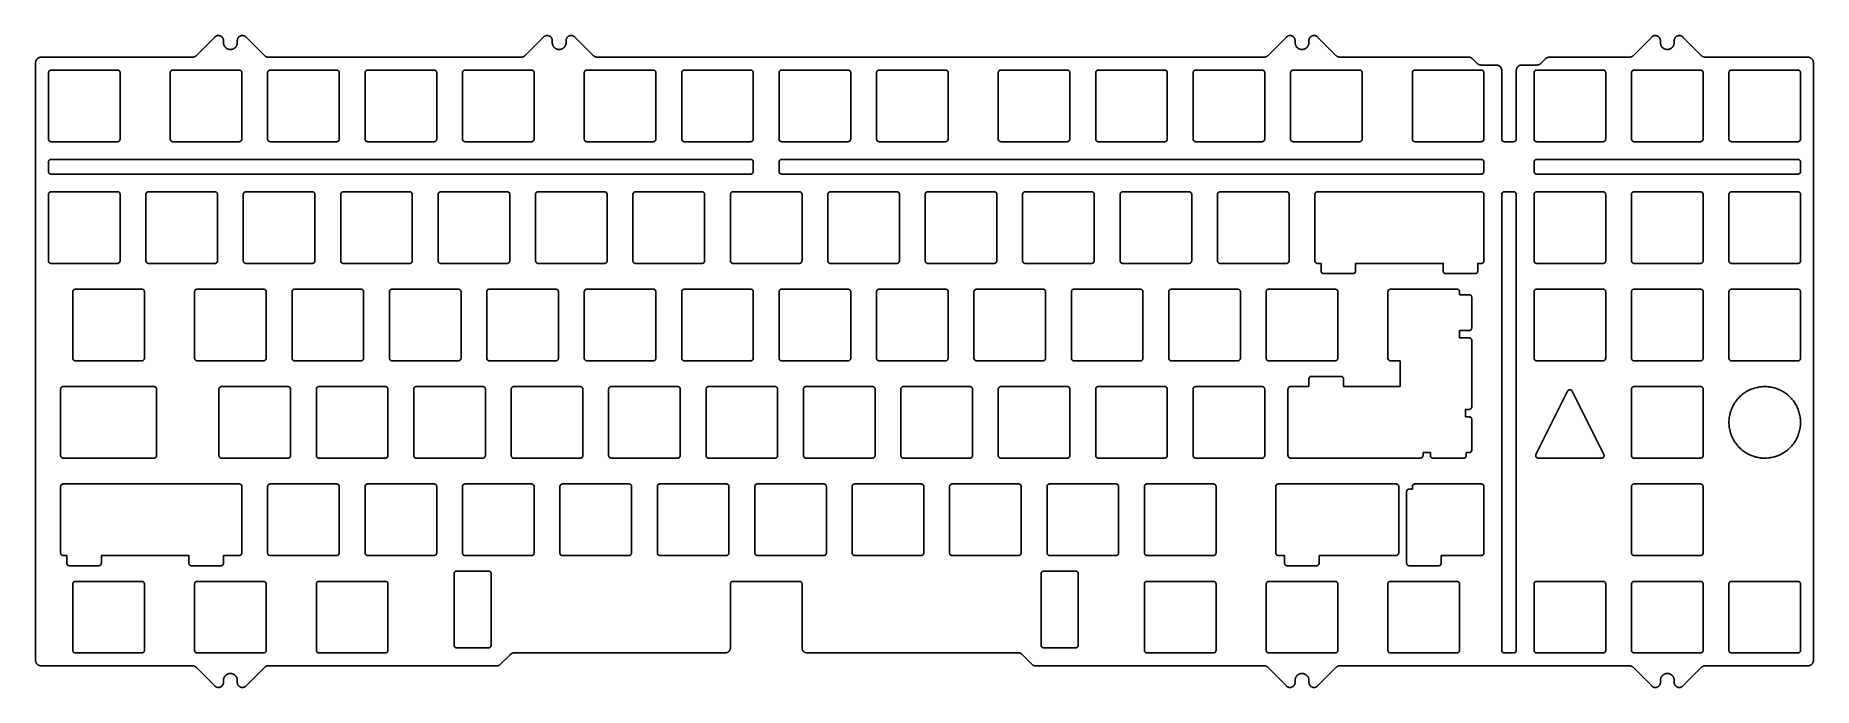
# Model space of a CAD drawing. Header units: millimetres. Extents: x -947 to -599, y 2206 to 2334.
import ezdxf

# ---------------------------------------------------------------- set-up
doc = ezdxf.new("R2010")
doc.units = ezdxf.units.MM
doc.layers.add('Default', color=18, linetype='Continuous', true_color=0x000000)

msp = doc.modelspace()

# ---------------------------------------------------------------- linework, layer by layer
at = {"layer": 'Default'}
for points in [[(-915.35, 2329.86), (-911.7, 2333.51)], [(-911.7, 2333.51), (-911.68, 2333.54), (-911.65, 2333.56), (-911.63, 2333.58), (-911.6, 2333.6), (-911.57, 2333.62), (-911.54, 2333.64), (-911.51, 2333.66), (-911.48, 2333.68), (-911.45, 2333.69), (-911.42, 2333.71), (-911.39, 2333.72), (-911.36, 2333.74), (-911.33, 2333.75), (-911.29, 2333.76), (-911.26, 2333.77), (-911.23, 2333.78), (-911.19, 2333.79), (-911.16, 2333.79), (-911.12, 2333.8), (-911.09, 2333.8), (-911.06, 2333.8), (-911.02, 2333.8), (-910.99, 2333.8), (-910.95, 2333.8), (-910.92, 2333.8), (-910.88, 2333.8), (-910.85, 2333.79), (-910.81, 2333.79), (-910.78, 2333.78), (-910.75, 2333.77), (-910.71, 2333.76), (-910.68, 2333.75), (-910.65, 2333.74), (-910.61, 2333.73), (-910.58, 2333.71), (-910.55, 2333.7), (-910.52, 2333.68), (-910.49, 2333.67), (-910.46, 2333.65), (-910.43, 2333.63), (-910.4, 2333.61), (-910.38, 2333.59), (-910.35, 2333.57), (-910.32, 2333.54), (-910.3, 2333.52), (-910.27, 2333.49), (-910.25, 2333.47), (-910.23, 2333.44), (-910.21, 2333.42), (-910.19, 2333.39), (-910.17, 2333.36), (-910.15, 2333.33), (-910.13, 2333.3), (-910.11, 2333.27), (-910.1, 2333.24), (-910.08, 2333.21), (-910.07, 2333.18), (-910.06, 2333.14), (-910.05, 2333.11), (-910.04, 2333.08), (-910.03, 2333.04), (-910.02, 2333.01), (-910.01, 2332.98), (-910.01, 2332.94), (-910, 2332.91), (-910, 2332.87), (-910, 2332.84), (-910, 2332.8)], [(-907.3, 2332.8), (-907.3, 2332.84), (-907.3, 2332.87), (-907.29, 2332.91), (-907.29, 2332.94), (-907.28, 2332.98), (-907.28, 2333.01), (-907.27, 2333.04), (-907.26, 2333.08), (-907.25, 2333.11), (-907.24, 2333.14), (-907.23, 2333.18), (-907.21, 2333.21), (-907.2, 2333.24), (-907.18, 2333.27), (-907.17, 2333.3), (-907.15, 2333.33), (-907.13, 2333.36), (-907.11, 2333.39), (-907.09, 2333.42), (-907.07, 2333.44), (-907.04, 2333.47), (-907.02, 2333.49), (-907, 2333.52), (-906.97, 2333.54), (-906.95, 2333.57), (-906.92, 2333.59), (-906.89, 2333.61), (-906.86, 2333.63), (-906.83, 2333.65), (-906.8, 2333.67), (-906.77, 2333.68), (-906.74, 2333.7), (-906.71, 2333.71), (-906.68, 2333.73), (-906.65, 2333.74), (-906.62, 2333.75), (-906.58, 2333.76), (-906.55, 2333.77), (-906.52, 2333.78), (-906.48, 2333.79), (-906.45, 2333.79), (-906.41, 2333.8), (-906.38, 2333.8), (-906.34, 2333.8), (-906.31, 2333.8), (-906.27, 2333.8), (-906.24, 2333.8), (-906.21, 2333.8), (-906.17, 2333.8), (-906.14, 2333.79), (-906.1, 2333.79), (-906.07, 2333.78), (-906.04, 2333.77), (-906, 2333.76), (-905.97, 2333.75), (-905.94, 2333.74), (-905.9, 2333.72), (-905.87, 2333.71), (-905.84, 2333.69), (-905.81, 2333.68), (-905.78, 2333.66), (-905.75, 2333.64), (-905.72, 2333.62), (-905.69, 2333.6), (-905.67, 2333.58), (-905.64, 2333.56), (-905.62, 2333.54), (-905.59, 2333.51)], [(-905.59, 2333.51), (-901.94, 2329.86)], [(-851.06, 2329.86), (-847.41, 2333.51)], [(-847.41, 2333.51), (-847.39, 2333.54), (-847.36, 2333.56), (-847.33, 2333.58), (-847.31, 2333.6), (-847.28, 2333.62), (-847.25, 2333.64), (-847.22, 2333.66), (-847.19, 2333.68), (-847.16, 2333.69), (-847.13, 2333.71), (-847.1, 2333.72), (-847.07, 2333.74), (-847.03, 2333.75), (-847, 2333.76), (-846.97, 2333.77), (-846.93, 2333.78), (-846.9, 2333.79), (-846.86, 2333.79), (-846.83, 2333.8), (-846.8, 2333.8), (-846.76, 2333.8), (-846.73, 2333.8), (-846.69, 2333.8), (-846.66, 2333.8), (-846.62, 2333.8), (-846.59, 2333.8), (-846.55, 2333.79), (-846.52, 2333.79), (-846.49, 2333.78), (-846.45, 2333.77), (-846.42, 2333.76), (-846.39, 2333.75), (-846.35, 2333.74), (-846.32, 2333.73), (-846.29, 2333.71), (-846.26, 2333.7), (-846.23, 2333.68), (-846.2, 2333.67), (-846.17, 2333.65), (-846.14, 2333.63), (-846.11, 2333.61), (-846.08, 2333.59), (-846.06, 2333.57), (-846.03, 2333.54), (-846, 2333.52), (-845.98, 2333.49), (-845.96, 2333.47), (-845.93, 2333.44), (-845.91, 2333.42), (-845.89, 2333.39), (-845.87, 2333.36), (-845.85, 2333.33), (-845.84, 2333.3), (-845.82, 2333.27), (-845.8, 2333.24), (-845.79, 2333.21), (-845.78, 2333.18), (-845.76, 2333.14), (-845.75, 2333.11), (-845.74, 2333.08), (-845.73, 2333.04), (-845.73, 2333.01), (-845.72, 2332.98), (-845.71, 2332.94), (-845.71, 2332.91), (-845.71, 2332.87), (-845.7, 2332.84), (-845.7, 2332.8)], [(-843, 2332.8), (-843, 2332.84), (-843, 2332.87), (-843, 2332.91), (-842.99, 2332.94), (-842.99, 2332.98), (-842.98, 2333.01), (-842.97, 2333.04), (-842.97, 2333.08), (-842.96, 2333.11), (-842.94, 2333.14), (-842.93, 2333.18), (-842.92, 2333.21), (-842.9, 2333.24), (-842.89, 2333.27), (-842.87, 2333.3), (-842.85, 2333.33), (-842.84, 2333.36), (-842.82, 2333.39), (-842.79, 2333.42), (-842.77, 2333.44), (-842.75, 2333.47), (-842.73, 2333.49), (-842.7, 2333.52), (-842.68, 2333.54), (-842.65, 2333.57), (-842.62, 2333.59), (-842.6, 2333.61), (-842.57, 2333.63), (-842.54, 2333.65), (-842.51, 2333.67), (-842.48, 2333.68), (-842.45, 2333.7), (-842.42, 2333.71), (-842.39, 2333.73), (-842.35, 2333.74), (-842.32, 2333.75), (-842.29, 2333.76), (-842.26, 2333.77), (-842.22, 2333.78), (-842.19, 2333.79), (-842.15, 2333.79), (-842.12, 2333.8), (-842.08, 2333.8), (-842.05, 2333.8), (-842.02, 2333.8), (-841.98, 2333.8), (-841.95, 2333.8), (-841.91, 2333.8), (-841.88, 2333.8), (-841.84, 2333.79), (-841.81, 2333.79), (-841.77, 2333.78), (-841.74, 2333.77), (-841.71, 2333.76), (-841.68, 2333.75), (-841.64, 2333.74), (-841.61, 2333.72), (-841.58, 2333.71), (-841.55, 2333.69), (-841.52, 2333.68), (-841.49, 2333.66), (-841.46, 2333.64), (-841.43, 2333.62), (-841.4, 2333.6), (-841.37, 2333.58), (-841.35, 2333.56), (-841.32, 2333.54), (-841.3, 2333.51)], [(-841.3, 2333.51), (-837.65, 2329.86)], [(-705.8, 2329.86), (-702.15, 2333.51)], [(-702.15, 2333.51), (-702.13, 2333.54), (-702.1, 2333.56), (-702.08, 2333.58), (-702.05, 2333.6), (-702.02, 2333.62), (-701.99, 2333.64), (-701.96, 2333.66), (-701.93, 2333.68), (-701.9, 2333.69), (-701.87, 2333.71), (-701.84, 2333.72), (-701.81, 2333.74), (-701.78, 2333.75), (-701.74, 2333.76), (-701.71, 2333.77), (-701.68, 2333.78), (-701.64, 2333.79), (-701.61, 2333.79), (-701.57, 2333.8), (-701.54, 2333.8), (-701.51, 2333.8), (-701.47, 2333.8), (-701.44, 2333.8), (-701.4, 2333.8), (-701.37, 2333.8), (-701.33, 2333.8), (-701.3, 2333.79), (-701.26, 2333.79), (-701.23, 2333.78), (-701.2, 2333.77), (-701.16, 2333.76), (-701.13, 2333.75), (-701.1, 2333.74), (-701.06, 2333.73), (-701.03, 2333.71), (-701, 2333.7), (-700.97, 2333.68), (-700.94, 2333.67), (-700.91, 2333.65), (-700.88, 2333.63), (-700.85, 2333.61), (-700.83, 2333.59), (-700.8, 2333.57), (-700.77, 2333.54), (-700.75, 2333.52), (-700.72, 2333.49), (-700.7, 2333.47), (-700.68, 2333.44), (-700.66, 2333.42), (-700.64, 2333.39), (-700.62, 2333.36), (-700.6, 2333.33), (-700.58, 2333.3), (-700.56, 2333.27), (-700.55, 2333.24), (-700.53, 2333.21), (-700.52, 2333.18), (-700.51, 2333.14), (-700.5, 2333.11), (-700.49, 2333.08), (-700.48, 2333.04), (-700.47, 2333.01), (-700.46, 2332.98), (-700.46, 2332.94), (-700.45, 2332.91), (-700.45, 2332.87), (-700.45, 2332.84), (-700.45, 2332.8)], [(-697.75, 2332.8), (-697.75, 2332.84), (-697.75, 2332.87), (-697.74, 2332.91), (-697.74, 2332.94), (-697.73, 2332.98), (-697.73, 2333.01), (-697.72, 2333.04), (-697.71, 2333.08), (-697.7, 2333.11), (-697.69, 2333.14), (-697.68, 2333.18), (-697.66, 2333.21), (-697.65, 2333.24), (-697.63, 2333.27), (-697.62, 2333.3), (-697.6, 2333.33), (-697.58, 2333.36), (-697.56, 2333.39), (-697.54, 2333.42), (-697.52, 2333.44), (-697.49, 2333.47), (-697.47, 2333.49), (-697.45, 2333.52), (-697.42, 2333.54), (-697.4, 2333.57), (-697.37, 2333.59), (-697.34, 2333.61), (-697.31, 2333.63), (-697.28, 2333.65), (-697.25, 2333.67), (-697.22, 2333.68), (-697.19, 2333.7), (-697.16, 2333.71), (-697.13, 2333.73), (-697.1, 2333.74), (-697.07, 2333.75), (-697.03, 2333.76), (-697, 2333.77), (-696.97, 2333.78), (-696.93, 2333.79), (-696.9, 2333.79), (-696.86, 2333.8), (-696.83, 2333.8), (-696.79, 2333.8), (-696.76, 2333.8), (-696.72, 2333.8), (-696.69, 2333.8), (-696.66, 2333.8), (-696.62, 2333.8), (-696.59, 2333.79), (-696.55, 2333.79), (-696.52, 2333.78), (-696.49, 2333.77), (-696.45, 2333.76), (-696.42, 2333.75), (-696.39, 2333.74), (-696.35, 2333.72), (-696.32, 2333.71), (-696.29, 2333.69), (-696.26, 2333.68), (-696.23, 2333.66), (-696.2, 2333.64), (-696.17, 2333.62), (-696.14, 2333.6), (-696.12, 2333.58), (-696.09, 2333.56), (-696.07, 2333.54), (-696.04, 2333.51)], [(-696.04, 2333.51), (-692.39, 2329.86)], [(-634.37, 2329.86), (-630.72, 2333.51)], [(-630.72, 2333.51), (-630.69, 2333.54), (-630.67, 2333.56), (-630.64, 2333.58), (-630.61, 2333.6), (-630.58, 2333.62), (-630.56, 2333.64), (-630.53, 2333.66), (-630.5, 2333.68), (-630.47, 2333.69), (-630.43, 2333.71), (-630.4, 2333.72), (-630.37, 2333.74), (-630.34, 2333.75), (-630.31, 2333.76), (-630.27, 2333.77), (-630.24, 2333.78), (-630.21, 2333.79), (-630.17, 2333.79), (-630.14, 2333.8), (-630.1, 2333.8), (-630.07, 2333.8), (-630.03, 2333.8), (-630, 2333.8), (-629.96, 2333.8), (-629.93, 2333.8), (-629.89, 2333.8), (-629.86, 2333.79), (-629.83, 2333.79), (-629.79, 2333.78), (-629.76, 2333.77), (-629.73, 2333.76), (-629.69, 2333.75), (-629.66, 2333.74), (-629.63, 2333.73), (-629.6, 2333.71), (-629.56, 2333.7), (-629.53, 2333.68), (-629.5, 2333.67), (-629.47, 2333.65), (-629.44, 2333.63), (-629.42, 2333.61), (-629.39, 2333.59), (-629.36, 2333.57), (-629.34, 2333.54), (-629.31, 2333.52), (-629.29, 2333.49), (-629.26, 2333.47), (-629.24, 2333.44), (-629.22, 2333.42), (-629.2, 2333.39), (-629.18, 2333.36), (-629.16, 2333.33), (-629.14, 2333.3), (-629.13, 2333.27), (-629.11, 2333.24), (-629.1, 2333.21), (-629.08, 2333.18), (-629.07, 2333.14), (-629.06, 2333.11), (-629.05, 2333.08), (-629.04, 2333.04), (-629.03, 2333.01), (-629.03, 2332.98), (-629.02, 2332.94), (-629.02, 2332.91), (-629.01, 2332.87), (-629.01, 2332.84), (-629.01, 2332.8)], [(-626.31, 2332.8), (-626.31, 2332.84), (-626.31, 2332.87), (-626.3, 2332.91), (-626.3, 2332.94), (-626.3, 2332.98), (-626.29, 2333.01), (-626.28, 2333.04), (-626.27, 2333.08), (-626.26, 2333.11), (-626.25, 2333.14), (-626.24, 2333.18), (-626.22, 2333.21), (-626.21, 2333.24), (-626.19, 2333.27), (-626.18, 2333.3), (-626.16, 2333.33), (-626.14, 2333.36), (-626.12, 2333.39), (-626.1, 2333.42), (-626.08, 2333.44), (-626.06, 2333.47), (-626.03, 2333.49), (-626.01, 2333.52), (-625.98, 2333.54), (-625.96, 2333.57), (-625.93, 2333.59), (-625.9, 2333.61), (-625.88, 2333.63), (-625.85, 2333.65), (-625.82, 2333.67), (-625.79, 2333.68), (-625.76, 2333.7), (-625.72, 2333.71), (-625.69, 2333.73), (-625.66, 2333.74), (-625.63, 2333.75), (-625.59, 2333.76), (-625.56, 2333.77), (-625.53, 2333.78), (-625.49, 2333.79), (-625.46, 2333.79), (-625.43, 2333.8), (-625.39, 2333.8), (-625.36, 2333.8), (-625.32, 2333.8), (-625.29, 2333.8), (-625.25, 2333.8), (-625.22, 2333.8), (-625.18, 2333.8), (-625.15, 2333.79), (-625.11, 2333.79), (-625.08, 2333.78), (-625.05, 2333.77), (-625.01, 2333.76), (-624.98, 2333.75), (-624.95, 2333.74), (-624.92, 2333.72), (-624.89, 2333.71), (-624.85, 2333.69), (-624.82, 2333.68), (-624.79, 2333.66), (-624.76, 2333.64), (-624.74, 2333.62), (-624.71, 2333.6), (-624.68, 2333.58), (-624.65, 2333.56), (-624.63, 2333.54), (-624.6, 2333.51)], [(-624.6, 2333.51), (-620.95, 2329.86)], [(-946.75, 2328.49), (-946.75, 2328.53), (-946.75, 2328.57), (-946.74, 2328.6), (-946.74, 2328.64), (-946.73, 2328.68), (-946.73, 2328.71), (-946.72, 2328.75), (-946.71, 2328.78), (-946.7, 2328.82), (-946.69, 2328.85), (-946.67, 2328.89), (-946.66, 2328.92), (-946.64, 2328.96), (-946.63, 2328.99), (-946.61, 2329.02), (-946.59, 2329.05), (-946.57, 2329.08), (-946.55, 2329.11), (-946.53, 2329.14), (-946.51, 2329.17), (-946.48, 2329.2), (-946.46, 2329.23), (-946.43, 2329.25), (-946.41, 2329.28), (-946.38, 2329.3), (-946.35, 2329.33), (-946.32, 2329.35), (-946.29, 2329.37), (-946.26, 2329.39), (-946.23, 2329.41), (-946.2, 2329.43), (-946.17, 2329.45), (-946.13, 2329.46), (-946.1, 2329.48), (-946.07, 2329.49), (-946.03, 2329.51), (-946, 2329.52), (-945.96, 2329.53), (-945.93, 2329.54), (-945.89, 2329.55), (-945.86, 2329.55), (-945.82, 2329.56), (-945.78, 2329.56), (-945.75, 2329.57), (-945.71, 2329.57), (-945.67, 2329.57)], [(-945.67, 2329.57), (-916.06, 2329.57)], [(-916.06, 2329.57), (-916.03, 2329.57), (-915.99, 2329.57), (-915.96, 2329.57), (-915.93, 2329.58), (-915.89, 2329.58), (-915.86, 2329.59), (-915.82, 2329.6), (-915.79, 2329.61), (-915.76, 2329.62), (-915.73, 2329.63), (-915.69, 2329.64), (-915.66, 2329.65), (-915.63, 2329.67), (-915.6, 2329.68), (-915.57, 2329.7), (-915.54, 2329.71), (-915.51, 2329.73), (-915.49, 2329.75), (-915.46, 2329.77), (-915.43, 2329.79), (-915.4, 2329.81), (-915.38, 2329.84), (-915.35, 2329.86)], [(-910, 2332.8), (-910, 2332.42)], [(-910, 2332.42), (-910, 2332.38), (-909.99, 2332.33), (-909.99, 2332.28), (-909.98, 2332.24), (-909.98, 2332.19), (-909.97, 2332.15), (-909.96, 2332.1), (-909.95, 2332.06), (-909.93, 2332.01), (-909.92, 2331.97), (-909.9, 2331.92), (-909.88, 2331.88), (-909.86, 2331.84), (-909.84, 2331.8), (-909.82, 2331.76), (-909.8, 2331.72), (-909.77, 2331.68), (-909.75, 2331.64), (-909.72, 2331.6), (-909.69, 2331.56), (-909.66, 2331.53), (-909.63, 2331.49), (-909.59, 2331.46), (-909.56, 2331.43), (-909.53, 2331.4), (-909.49, 2331.37), (-909.45, 2331.34), (-909.41, 2331.31), (-909.38, 2331.29), (-909.34, 2331.26), (-909.3, 2331.24), (-909.25, 2331.22), (-909.21, 2331.2), (-909.17, 2331.18), (-909.13, 2331.16), (-909.08, 2331.15), (-909.04, 2331.13), (-908.99, 2331.12), (-908.95, 2331.11), (-908.9, 2331.1), (-908.86, 2331.09), (-908.81, 2331.08), (-908.76, 2331.08), (-908.72, 2331.08), (-908.67, 2331.07), (-908.62, 2331.07), (-908.58, 2331.08), (-908.53, 2331.08), (-908.48, 2331.08), (-908.44, 2331.09), (-908.39, 2331.1), (-908.35, 2331.11), (-908.3, 2331.12), (-908.26, 2331.13), (-908.21, 2331.15), (-908.17, 2331.16), (-908.13, 2331.18), (-908.08, 2331.2), (-908.04, 2331.22), (-908, 2331.24), (-907.96, 2331.26), (-907.92, 2331.29), (-907.88, 2331.31), (-907.84, 2331.34), (-907.81, 2331.37), (-907.77, 2331.4), (-907.74, 2331.43), (-907.7, 2331.46), (-907.67, 2331.49), (-907.64, 2331.53), (-907.61, 2331.56), (-907.58, 2331.6), (-907.55, 2331.64), (-907.52, 2331.68), (-907.5, 2331.72), (-907.47, 2331.76), (-907.45, 2331.8), (-907.43, 2331.84), (-907.41, 2331.88), (-907.39, 2331.92), (-907.38, 2331.97), (-907.36, 2332.01), (-907.35, 2332.06), (-907.34, 2332.1), (-907.33, 2332.15), (-907.32, 2332.19), (-907.31, 2332.24), (-907.3, 2332.28), (-907.3, 2332.33), (-907.3, 2332.38), (-907.3, 2332.42)], [(-907.3, 2332.42), (-907.3, 2332.8)], [(-901.94, 2329.86), (-901.92, 2329.84), (-901.89, 2329.81), (-901.86, 2329.79), (-901.84, 2329.77), (-901.81, 2329.75), (-901.78, 2329.73), (-901.75, 2329.71), (-901.72, 2329.7), (-901.69, 2329.68), (-901.66, 2329.67), (-901.63, 2329.65), (-901.6, 2329.64), (-901.57, 2329.63), (-901.54, 2329.62), (-901.5, 2329.61), (-901.47, 2329.6), (-901.44, 2329.59), (-901.4, 2329.58), (-901.37, 2329.58), (-901.34, 2329.57), (-901.3, 2329.57), (-901.27, 2329.57), (-901.23, 2329.57)], [(-901.23, 2329.57), (-851.77, 2329.57)], [(-851.77, 2329.57), (-851.73, 2329.57), (-851.7, 2329.57), (-851.67, 2329.57), (-851.63, 2329.58), (-851.6, 2329.58), (-851.56, 2329.59), (-851.53, 2329.6), (-851.5, 2329.61), (-851.47, 2329.62), (-851.43, 2329.63), (-851.4, 2329.64), (-851.37, 2329.65), (-851.34, 2329.67), (-851.31, 2329.68), (-851.28, 2329.7), (-851.25, 2329.71), (-851.22, 2329.73), (-851.19, 2329.75), (-851.16, 2329.77), (-851.14, 2329.79), (-851.11, 2329.81), (-851.09, 2329.84), (-851.06, 2329.86)], [(-845.7, 2332.8), (-845.7, 2332.42)], [(-845.7, 2332.42), (-845.7, 2332.38), (-845.7, 2332.33), (-845.7, 2332.28), (-845.69, 2332.24), (-845.68, 2332.19), (-845.67, 2332.15), (-845.66, 2332.1), (-845.65, 2332.06), (-845.64, 2332.01), (-845.62, 2331.97), (-845.61, 2331.92), (-845.59, 2331.88), (-845.57, 2331.84), (-845.55, 2331.8), (-845.53, 2331.76), (-845.5, 2331.72), (-845.48, 2331.68), (-845.45, 2331.64), (-845.42, 2331.6), (-845.39, 2331.56), (-845.36, 2331.53), (-845.33, 2331.49), (-845.3, 2331.46), (-845.27, 2331.43), (-845.23, 2331.4), (-845.2, 2331.37), (-845.16, 2331.34), (-845.12, 2331.31), (-845.08, 2331.29), (-845.04, 2331.26), (-845, 2331.24), (-844.96, 2331.22), (-844.92, 2331.2), (-844.88, 2331.18), (-844.83, 2331.16), (-844.79, 2331.15), (-844.74, 2331.13), (-844.7, 2331.12), (-844.65, 2331.11), (-844.61, 2331.1), (-844.56, 2331.09), (-844.52, 2331.08), (-844.47, 2331.08), (-844.42, 2331.08), (-844.38, 2331.07), (-844.33, 2331.07), (-844.28, 2331.08), (-844.24, 2331.08), (-844.19, 2331.08), (-844.14, 2331.09), (-844.1, 2331.1), (-844.05, 2331.11), (-844.01, 2331.12), (-843.96, 2331.13), (-843.92, 2331.15), (-843.88, 2331.16), (-843.83, 2331.18), (-843.79, 2331.2), (-843.75, 2331.22), (-843.71, 2331.24), (-843.67, 2331.26), (-843.63, 2331.29), (-843.59, 2331.31), (-843.55, 2331.34), (-843.51, 2331.37), (-843.48, 2331.4), (-843.44, 2331.43), (-843.41, 2331.46), (-843.37, 2331.49), (-843.34, 2331.53), (-843.31, 2331.56), (-843.28, 2331.6), (-843.26, 2331.64), (-843.23, 2331.68), (-843.2, 2331.72), (-843.18, 2331.76), (-843.16, 2331.8), (-843.14, 2331.84), (-843.12, 2331.88), (-843.1, 2331.92), (-843.08, 2331.97), (-843.07, 2332.01), (-843.05, 2332.06), (-843.04, 2332.1), (-843.03, 2332.15), (-843.02, 2332.19), (-843.02, 2332.24), (-843.01, 2332.28), (-843.01, 2332.33), (-843, 2332.38), (-843, 2332.42)], [(-843, 2332.42), (-843, 2332.8)], [(-837.65, 2329.86), (-837.62, 2329.84), (-837.6, 2329.81), (-837.57, 2329.79), (-837.54, 2329.77), (-837.52, 2329.75), (-837.49, 2329.73), (-837.46, 2329.71), (-837.43, 2329.7), (-837.4, 2329.68), (-837.37, 2329.67), (-837.34, 2329.65), (-837.31, 2329.64), (-837.27, 2329.63), (-837.24, 2329.62), (-837.21, 2329.61), (-837.18, 2329.6), (-837.14, 2329.59), (-837.11, 2329.58), (-837.08, 2329.58), (-837.04, 2329.57), (-837.01, 2329.57), (-836.97, 2329.57), (-836.94, 2329.57)], [(-836.94, 2329.57), (-706.51, 2329.57)], [(-706.51, 2329.57), (-706.48, 2329.57), (-706.44, 2329.57), (-706.41, 2329.57), (-706.38, 2329.58), (-706.34, 2329.58), (-706.31, 2329.59), (-706.27, 2329.6), (-706.24, 2329.61), (-706.21, 2329.62), (-706.18, 2329.63), (-706.14, 2329.64), (-706.11, 2329.65), (-706.08, 2329.67), (-706.05, 2329.68), (-706.02, 2329.7), (-705.99, 2329.71), (-705.96, 2329.73), (-705.94, 2329.75), (-705.91, 2329.77), (-705.88, 2329.79), (-705.85, 2329.81), (-705.83, 2329.84), (-705.8, 2329.86)], [(-700.45, 2332.8), (-700.45, 2332.42)], [(-700.45, 2332.42), (-700.45, 2332.38), (-700.44, 2332.33), (-700.44, 2332.28), (-700.43, 2332.24), (-700.43, 2332.19), (-700.42, 2332.15), (-700.41, 2332.1), (-700.4, 2332.06), (-700.38, 2332.01), (-700.37, 2331.97), (-700.35, 2331.92), (-700.33, 2331.88), (-700.31, 2331.84), (-700.29, 2331.8), (-700.27, 2331.76), (-700.25, 2331.72), (-700.22, 2331.68), (-700.2, 2331.64), (-700.17, 2331.6), (-700.14, 2331.56), (-700.11, 2331.53), (-700.08, 2331.49), (-700.04, 2331.46), (-700.01, 2331.43), (-699.98, 2331.4), (-699.94, 2331.37), (-699.9, 2331.34), (-699.86, 2331.31), (-699.83, 2331.29), (-699.79, 2331.26), (-699.75, 2331.24), (-699.7, 2331.22), (-699.66, 2331.2), (-699.62, 2331.18), (-699.58, 2331.16), (-699.53, 2331.15), (-699.49, 2331.13), (-699.44, 2331.12), (-699.4, 2331.11), (-699.35, 2331.1), (-699.31, 2331.09), (-699.26, 2331.08), (-699.21, 2331.08), (-699.17, 2331.08), (-699.12, 2331.07), (-699.07, 2331.07), (-699.03, 2331.08), (-698.98, 2331.08), (-698.93, 2331.08), (-698.89, 2331.09), (-698.84, 2331.1), (-698.8, 2331.11), (-698.75, 2331.12), (-698.71, 2331.13), (-698.66, 2331.15), (-698.62, 2331.16), (-698.58, 2331.18), (-698.53, 2331.2), (-698.49, 2331.22), (-698.45, 2331.24), (-698.41, 2331.26), (-698.37, 2331.29), (-698.33, 2331.31), (-698.29, 2331.34), (-698.26, 2331.37), (-698.22, 2331.4), (-698.19, 2331.43), (-698.15, 2331.46), (-698.12, 2331.49), (-698.09, 2331.53), (-698.06, 2331.56), (-698.03, 2331.6), (-698, 2331.64), (-697.97, 2331.68), (-697.95, 2331.72), (-697.92, 2331.76), (-697.9, 2331.8), (-697.88, 2331.84), (-697.86, 2331.88), (-697.84, 2331.92), (-697.83, 2331.97), (-697.81, 2332.01), (-697.8, 2332.06), (-697.79, 2332.1), (-697.78, 2332.15), (-697.77, 2332.19), (-697.76, 2332.24), (-697.75, 2332.28), (-697.75, 2332.33), (-697.75, 2332.38), (-697.75, 2332.42)], [(-697.75, 2332.42), (-697.75, 2332.8)], [(-692.39, 2329.86), (-692.37, 2329.84), (-692.34, 2329.81), (-692.31, 2329.79), (-692.29, 2329.77), (-692.26, 2329.75), (-692.23, 2329.73), (-692.2, 2329.71), (-692.17, 2329.7), (-692.14, 2329.68), (-692.11, 2329.67), (-692.08, 2329.65), (-692.05, 2329.64), (-692.02, 2329.63), (-691.99, 2329.62), (-691.95, 2329.61), (-691.92, 2329.6), (-691.89, 2329.59), (-691.85, 2329.58), (-691.82, 2329.58), (-691.79, 2329.57), (-691.75, 2329.57), (-691.72, 2329.57), (-691.68, 2329.57)], [(-691.68, 2329.57), (-666.49, 2329.57)], [(-666.49, 2329.57), (-666.46, 2329.57), (-666.42, 2329.57), (-666.38, 2329.56), (-666.35, 2329.56), (-666.31, 2329.55), (-666.27, 2329.55), (-666.24, 2329.54), (-666.2, 2329.53), (-666.17, 2329.52), (-666.13, 2329.51), (-666.1, 2329.49), (-666.06, 2329.48), (-666.03, 2329.46), (-666, 2329.45), (-665.97, 2329.43), (-665.93, 2329.41), (-665.9, 2329.39), (-665.87, 2329.37), (-665.84, 2329.35), (-665.81, 2329.33), (-665.79, 2329.3), (-665.76, 2329.28), (-665.73, 2329.25)], [(-651.5, 2329.25), (-651.47, 2329.28), (-651.45, 2329.3), (-651.42, 2329.33), (-651.39, 2329.35), (-651.36, 2329.37), (-651.33, 2329.39), (-651.3, 2329.41), (-651.27, 2329.43), (-651.23, 2329.45), (-651.2, 2329.46), (-651.17, 2329.48), (-651.13, 2329.49), (-651.1, 2329.51), (-651.06, 2329.52), (-651.03, 2329.53), (-650.99, 2329.54), (-650.96, 2329.55), (-650.92, 2329.55), (-650.89, 2329.56), (-650.85, 2329.56), (-650.81, 2329.57), (-650.78, 2329.57), (-650.74, 2329.57)], [(-650.74, 2329.57), (-635.07, 2329.57)], [(-635.07, 2329.57), (-635.04, 2329.57), (-635.01, 2329.57), (-634.97, 2329.57), (-634.94, 2329.58), (-634.9, 2329.58), (-634.87, 2329.59), (-634.84, 2329.6), (-634.8, 2329.61), (-634.77, 2329.62), (-634.74, 2329.63), (-634.71, 2329.64), (-634.68, 2329.65), (-634.64, 2329.67), (-634.61, 2329.68), (-634.58, 2329.7), (-634.55, 2329.71), (-634.53, 2329.73), (-634.5, 2329.75), (-634.47, 2329.77), (-634.44, 2329.79), (-634.42, 2329.81), (-634.39, 2329.84), (-634.37, 2329.86)], [(-629.01, 2332.8), (-629.01, 2332.42)], [(-629.01, 2332.42), (-629.01, 2332.38), (-629.01, 2332.33), (-629, 2332.28), (-629, 2332.24), (-628.99, 2332.19), (-628.98, 2332.15), (-628.97, 2332.1), (-628.96, 2332.06), (-628.95, 2332.01), (-628.93, 2331.97), (-628.91, 2331.92), (-628.9, 2331.88), (-628.88, 2331.84), (-628.86, 2331.8), (-628.83, 2331.76), (-628.81, 2331.72), (-628.78, 2331.68), (-628.76, 2331.64), (-628.73, 2331.6), (-628.7, 2331.56), (-628.67, 2331.53), (-628.64, 2331.49), (-628.61, 2331.46), (-628.57, 2331.43), (-628.54, 2331.4), (-628.5, 2331.37), (-628.46, 2331.34), (-628.43, 2331.31), (-628.39, 2331.29), (-628.35, 2331.26), (-628.31, 2331.24), (-628.27, 2331.22), (-628.22, 2331.2), (-628.18, 2331.18), (-628.14, 2331.16), (-628.09, 2331.15), (-628.05, 2331.13), (-628.01, 2331.12), (-627.96, 2331.11), (-627.91, 2331.1), (-627.87, 2331.09), (-627.82, 2331.08), (-627.78, 2331.08), (-627.73, 2331.08), (-627.68, 2331.07), (-627.64, 2331.07), (-627.59, 2331.08), (-627.54, 2331.08), (-627.5, 2331.08), (-627.45, 2331.09), (-627.41, 2331.1), (-627.36, 2331.11), (-627.31, 2331.12), (-627.27, 2331.13), (-627.23, 2331.15), (-627.18, 2331.16), (-627.14, 2331.18), (-627.1, 2331.2), (-627.05, 2331.22), (-627.01, 2331.24), (-626.97, 2331.26), (-626.93, 2331.29), (-626.89, 2331.31), (-626.86, 2331.34), (-626.82, 2331.37), (-626.78, 2331.4), (-626.75, 2331.43), (-626.71, 2331.46), (-626.68, 2331.49), (-626.65, 2331.53), (-626.62, 2331.56), (-626.59, 2331.6), (-626.56, 2331.64), (-626.54, 2331.68), (-626.51, 2331.72), (-626.49, 2331.76), (-626.46, 2331.8), (-626.44, 2331.84), (-626.42, 2331.88), (-626.41, 2331.92), (-626.39, 2331.97), (-626.37, 2332.01), (-626.36, 2332.06), (-626.35, 2332.1), (-626.34, 2332.15), (-626.33, 2332.19), (-626.32, 2332.24), (-626.32, 2332.28), (-626.31, 2332.33), (-626.31, 2332.38), (-626.31, 2332.42)], [(-626.31, 2332.42), (-626.31, 2332.8)], [(-620.95, 2329.86), (-620.93, 2329.84), (-620.9, 2329.81), (-620.88, 2329.79), (-620.85, 2329.77), (-620.82, 2329.75), (-620.79, 2329.73), (-620.77, 2329.71), (-620.74, 2329.7), (-620.71, 2329.68), (-620.68, 2329.67), (-620.64, 2329.65), (-620.61, 2329.64), (-620.58, 2329.63), (-620.55, 2329.62), (-620.52, 2329.61), (-620.48, 2329.6), (-620.45, 2329.59), (-620.42, 2329.58), (-620.38, 2329.58), (-620.35, 2329.57), (-620.31, 2329.57), (-620.28, 2329.57), (-620.25, 2329.57)], [(-620.25, 2329.57), (-600.16, 2329.57)], [(-600.16, 2329.57), (-600.12, 2329.57), (-600.09, 2329.57), (-600.05, 2329.56), (-600.01, 2329.56), (-599.98, 2329.55), (-599.94, 2329.55), (-599.91, 2329.54), (-599.87, 2329.53), (-599.83, 2329.52), (-599.8, 2329.51), (-599.77, 2329.49), (-599.73, 2329.48), (-599.7, 2329.46), (-599.67, 2329.45), (-599.63, 2329.43), (-599.6, 2329.41), (-599.57, 2329.39), (-599.54, 2329.37), (-599.51, 2329.35), (-599.48, 2329.33), (-599.45, 2329.3), (-599.43, 2329.28), (-599.4, 2329.25), (-599.37, 2329.23), (-599.35, 2329.2), (-599.33, 2329.17), (-599.3, 2329.14), (-599.28, 2329.11), (-599.26, 2329.08), (-599.24, 2329.05), (-599.22, 2329.02), (-599.21, 2328.99), (-599.19, 2328.96), (-599.17, 2328.92), (-599.16, 2328.89), (-599.15, 2328.85), (-599.14, 2328.82), (-599.12, 2328.78), (-599.12, 2328.75), (-599.11, 2328.71), (-599.1, 2328.68), (-599.1, 2328.64), (-599.09, 2328.6), (-599.09, 2328.57), (-599.09, 2328.53), (-599.09, 2328.49)], [(-946.75, 2211.58), (-946.75, 2328.49)], [(-943.72, 2327.04), (-943.74, 2327.04), (-943.76, 2327.04), (-943.77, 2327.04), (-943.79, 2327.04), (-943.81, 2327.04), (-943.82, 2327.03), (-943.84, 2327.03), (-943.86, 2327.02), (-943.87, 2327.02), (-943.89, 2327.01), (-943.91, 2327.01), (-943.92, 2327), (-943.94, 2326.99), (-943.95, 2326.99), (-943.97, 2326.98), (-943.98, 2326.97), (-944, 2326.96), (-944.01, 2326.95), (-944.02, 2326.94), (-944.04, 2326.93), (-944.05, 2326.92), (-944.06, 2326.91), (-944.08, 2326.9), (-944.09, 2326.88), (-944.1, 2326.87), (-944.11, 2326.86), (-944.12, 2326.85), (-944.13, 2326.83), (-944.14, 2326.82), (-944.15, 2326.8), (-944.16, 2326.79), (-944.17, 2326.77), (-944.17, 2326.76), (-944.18, 2326.74), (-944.19, 2326.73), (-944.19, 2326.71), (-944.2, 2326.69), (-944.2, 2326.68), (-944.21, 2326.66), (-944.21, 2326.65), (-944.22, 2326.63), (-944.22, 2326.61), (-944.22, 2326.59), (-944.22, 2326.58), (-944.22, 2326.56), (-944.22, 2326.54)], [(-944.22, 2326.54), (-944.22, 2313.54)], [(-930.72, 2327.04), (-943.72, 2327.04)], [(-930.22, 2326.54), (-930.22, 2326.56), (-930.22, 2326.58), (-930.23, 2326.59), (-930.23, 2326.61), (-930.23, 2326.63), (-930.23, 2326.65), (-930.24, 2326.66), (-930.24, 2326.68), (-930.25, 2326.69), (-930.25, 2326.71), (-930.26, 2326.73), (-930.26, 2326.74), (-930.27, 2326.76), (-930.28, 2326.77), (-930.29, 2326.79), (-930.3, 2326.8), (-930.3, 2326.82), (-930.31, 2326.83), (-930.32, 2326.85), (-930.33, 2326.86), (-930.35, 2326.87), (-930.36, 2326.88), (-930.37, 2326.9), (-930.38, 2326.91), (-930.39, 2326.92), (-930.41, 2326.93), (-930.42, 2326.94), (-930.43, 2326.95), (-930.45, 2326.96), (-930.46, 2326.97), (-930.48, 2326.98), (-930.49, 2326.99), (-930.51, 2326.99), (-930.52, 2327), (-930.54, 2327.01), (-930.56, 2327.01), (-930.57, 2327.02), (-930.59, 2327.02), (-930.6, 2327.03), (-930.62, 2327.03), (-930.64, 2327.04), (-930.65, 2327.04), (-930.67, 2327.04), (-930.69, 2327.04), (-930.71, 2327.04), (-930.72, 2327.04)], [(-930.22, 2313.54), (-930.22, 2326.54)], [(-919.91, 2327.04), (-919.93, 2327.04), (-919.94, 2327.04), (-919.96, 2327.04), (-919.98, 2327.04), (-920, 2327.04), (-920.01, 2327.03), (-920.03, 2327.03), (-920.04, 2327.02), (-920.06, 2327.02), (-920.08, 2327.01), (-920.09, 2327.01), (-920.11, 2327), (-920.12, 2326.99), (-920.14, 2326.99), (-920.16, 2326.98), (-920.17, 2326.97), (-920.18, 2326.96), (-920.2, 2326.95), (-920.21, 2326.94), (-920.23, 2326.93), (-920.24, 2326.92), (-920.25, 2326.91), (-920.26, 2326.9), (-920.28, 2326.88), (-920.29, 2326.87), (-920.3, 2326.86), (-920.31, 2326.85), (-920.32, 2326.83), (-920.33, 2326.82), (-920.34, 2326.8), (-920.35, 2326.79), (-920.35, 2326.77), (-920.36, 2326.76), (-920.37, 2326.74), (-920.38, 2326.73), (-920.38, 2326.71), (-920.39, 2326.69), (-920.39, 2326.68), (-920.4, 2326.66), (-920.4, 2326.65), (-920.4, 2326.63), (-920.41, 2326.61), (-920.41, 2326.59), (-920.41, 2326.58), (-920.41, 2326.56), (-920.41, 2326.54)], [(-920.41, 2326.54), (-920.41, 2313.54)], [(-906.91, 2327.04), (-919.91, 2327.04)], [(-906.41, 2326.54), (-906.41, 2326.56), (-906.41, 2326.58), (-906.41, 2326.59), (-906.41, 2326.61), (-906.42, 2326.63), (-906.42, 2326.65), (-906.42, 2326.66), (-906.43, 2326.68), (-906.43, 2326.69), (-906.44, 2326.71), (-906.44, 2326.73), (-906.45, 2326.74), (-906.46, 2326.76), (-906.47, 2326.77), (-906.47, 2326.79), (-906.48, 2326.8), (-906.49, 2326.82), (-906.5, 2326.83), (-906.51, 2326.85), (-906.52, 2326.86), (-906.53, 2326.87), (-906.54, 2326.88), (-906.56, 2326.9), (-906.57, 2326.91), (-906.58, 2326.92), (-906.59, 2326.93), (-906.61, 2326.94), (-906.62, 2326.95), (-906.64, 2326.96), (-906.65, 2326.97), (-906.66, 2326.98), (-906.68, 2326.99), (-906.7, 2326.99), (-906.71, 2327), (-906.73, 2327.01), (-906.74, 2327.01), (-906.76, 2327.02), (-906.78, 2327.02), (-906.79, 2327.03), (-906.81, 2327.03), (-906.83, 2327.04), (-906.84, 2327.04), (-906.86, 2327.04), (-906.88, 2327.04), (-906.89, 2327.04), (-906.91, 2327.04)], [(-906.41, 2313.54), (-906.41, 2326.54)], [(-900.86, 2327.04), (-900.88, 2327.04), (-900.89, 2327.04), (-900.91, 2327.04), (-900.93, 2327.04), (-900.95, 2327.04), (-900.96, 2327.03), (-900.98, 2327.03), (-900.99, 2327.02), (-901.01, 2327.02), (-901.03, 2327.01), (-901.04, 2327.01), (-901.06, 2327), (-901.07, 2326.99), (-901.09, 2326.99), (-901.11, 2326.98), (-901.12, 2326.97), (-901.13, 2326.96), (-901.15, 2326.95), (-901.16, 2326.94), (-901.18, 2326.93), (-901.19, 2326.92), (-901.2, 2326.91), (-901.21, 2326.9), (-901.23, 2326.88), (-901.24, 2326.87), (-901.25, 2326.86), (-901.26, 2326.85), (-901.27, 2326.83), (-901.28, 2326.82), (-901.29, 2326.8), (-901.3, 2326.79), (-901.3, 2326.77), (-901.31, 2326.76), (-901.32, 2326.74), (-901.33, 2326.73), (-901.33, 2326.71), (-901.34, 2326.69), (-901.34, 2326.68), (-901.35, 2326.66), (-901.35, 2326.65), (-901.35, 2326.63), (-901.36, 2326.61), (-901.36, 2326.59), (-901.36, 2326.58), (-901.36, 2326.56), (-901.36, 2326.54)], [(-901.36, 2326.54), (-901.36, 2313.54)], [(-887.86, 2327.04), (-900.86, 2327.04)], [(-887.36, 2326.54), (-887.36, 2326.56), (-887.36, 2326.58), (-887.36, 2326.59), (-887.36, 2326.61), (-887.37, 2326.63), (-887.37, 2326.65), (-887.37, 2326.66), (-887.38, 2326.68), (-887.38, 2326.69), (-887.39, 2326.71), (-887.39, 2326.73), (-887.4, 2326.74), (-887.41, 2326.76), (-887.42, 2326.77), (-887.42, 2326.79), (-887.43, 2326.8), (-887.44, 2326.82), (-887.45, 2326.83), (-887.46, 2326.85), (-887.47, 2326.86), (-887.48, 2326.87), (-887.49, 2326.88), (-887.51, 2326.9), (-887.52, 2326.91), (-887.53, 2326.92), (-887.54, 2326.93), (-887.56, 2326.94), (-887.57, 2326.95), (-887.59, 2326.96), (-887.6, 2326.97), (-887.61, 2326.98), (-887.63, 2326.99), (-887.65, 2326.99), (-887.66, 2327), (-887.68, 2327.01), (-887.69, 2327.01), (-887.71, 2327.02), (-887.73, 2327.02), (-887.74, 2327.03), (-887.76, 2327.03), (-887.78, 2327.04), (-887.79, 2327.04), (-887.81, 2327.04), (-887.83, 2327.04), (-887.84, 2327.04), (-887.86, 2327.04)], [(-887.36, 2313.54), (-887.36, 2326.54)], [(-881.81, 2327.04), (-881.83, 2327.04), (-881.84, 2327.04), (-881.86, 2327.04), (-881.88, 2327.04), (-881.9, 2327.04), (-881.91, 2327.03), (-881.93, 2327.03), (-881.94, 2327.02), (-881.96, 2327.02), (-881.98, 2327.01), (-881.99, 2327.01), (-882.01, 2327), (-882.02, 2326.99), (-882.04, 2326.99), (-882.06, 2326.98), (-882.07, 2326.97), (-882.08, 2326.96), (-882.1, 2326.95), (-882.11, 2326.94), (-882.13, 2326.93), (-882.14, 2326.92), (-882.15, 2326.91), (-882.16, 2326.9), (-882.18, 2326.88), (-882.19, 2326.87), (-882.2, 2326.86), (-882.21, 2326.85), (-882.22, 2326.83), (-882.23, 2326.82), (-882.24, 2326.8), (-882.25, 2326.79), (-882.25, 2326.77), (-882.26, 2326.76), (-882.27, 2326.74), (-882.28, 2326.73), (-882.28, 2326.71), (-882.29, 2326.69), (-882.29, 2326.68), (-882.3, 2326.66), (-882.3, 2326.65), (-882.3, 2326.63), (-882.31, 2326.61), (-882.31, 2326.59), (-882.31, 2326.58), (-882.31, 2326.56), (-882.31, 2326.54)], [(-882.31, 2326.54), (-882.31, 2313.54)], [(-868.81, 2327.04), (-881.81, 2327.04)], [(-868.31, 2326.54), (-868.31, 2326.56), (-868.31, 2326.58), (-868.31, 2326.59), (-868.31, 2326.61), (-868.32, 2326.63), (-868.32, 2326.65), (-868.32, 2326.66), (-868.33, 2326.68), (-868.33, 2326.69), (-868.34, 2326.71), (-868.34, 2326.73), (-868.35, 2326.74), (-868.36, 2326.76), (-868.37, 2326.77), (-868.37, 2326.79), (-868.38, 2326.8), (-868.39, 2326.82), (-868.4, 2326.83), (-868.41, 2326.85), (-868.42, 2326.86), (-868.43, 2326.87), (-868.44, 2326.88), (-868.46, 2326.9), (-868.47, 2326.91), (-868.48, 2326.92), (-868.49, 2326.93), (-868.51, 2326.94), (-868.52, 2326.95), (-868.54, 2326.96), (-868.55, 2326.97), (-868.56, 2326.98), (-868.58, 2326.99), (-868.6, 2326.99), (-868.61, 2327), (-868.63, 2327.01), (-868.64, 2327.01), (-868.66, 2327.02), (-868.68, 2327.02), (-868.69, 2327.03), (-868.71, 2327.03), (-868.73, 2327.04), (-868.74, 2327.04), (-868.76, 2327.04), (-868.78, 2327.04), (-868.79, 2327.04), (-868.81, 2327.04)], [(-868.31, 2313.54), (-868.31, 2326.54)], [(-862.76, 2327.04), (-862.78, 2327.04), (-862.79, 2327.04), (-862.81, 2327.04), (-862.83, 2327.04), (-862.85, 2327.04), (-862.86, 2327.03), (-862.88, 2327.03), (-862.89, 2327.02), (-862.91, 2327.02), (-862.93, 2327.01), (-862.94, 2327.01), (-862.96, 2327), (-862.97, 2326.99), (-862.99, 2326.99), (-863.01, 2326.98), (-863.02, 2326.97), (-863.03, 2326.96), (-863.05, 2326.95), (-863.06, 2326.94), (-863.08, 2326.93), (-863.09, 2326.92), (-863.1, 2326.91), (-863.11, 2326.9), (-863.13, 2326.88), (-863.14, 2326.87), (-863.15, 2326.86), (-863.16, 2326.85), (-863.17, 2326.83), (-863.18, 2326.82), (-863.19, 2326.8), (-863.2, 2326.79), (-863.2, 2326.77), (-863.21, 2326.76), (-863.22, 2326.74), (-863.23, 2326.73), (-863.23, 2326.71), (-863.24, 2326.69), (-863.24, 2326.68), (-863.25, 2326.66), (-863.25, 2326.65), (-863.25, 2326.63), (-863.26, 2326.61), (-863.26, 2326.59), (-863.26, 2326.58), (-863.26, 2326.56), (-863.26, 2326.54)], [(-863.26, 2326.54), (-863.26, 2313.54)], [(-849.76, 2327.04), (-862.76, 2327.04)], [(-849.26, 2326.54), (-849.26, 2326.56), (-849.26, 2326.58), (-849.26, 2326.59), (-849.26, 2326.61), (-849.27, 2326.63), (-849.27, 2326.65), (-849.27, 2326.66), (-849.28, 2326.68), (-849.28, 2326.69), (-849.29, 2326.71), (-849.29, 2326.73), (-849.3, 2326.74), (-849.31, 2326.76), (-849.32, 2326.77), (-849.32, 2326.79), (-849.33, 2326.8), (-849.34, 2326.82), (-849.35, 2326.83), (-849.36, 2326.85), (-849.37, 2326.86), (-849.38, 2326.87), (-849.39, 2326.88), (-849.41, 2326.9), (-849.42, 2326.91), (-849.43, 2326.92), (-849.44, 2326.93), (-849.46, 2326.94), (-849.47, 2326.95), (-849.49, 2326.96), (-849.5, 2326.97), (-849.51, 2326.98), (-849.53, 2326.99), (-849.55, 2326.99), (-849.56, 2327), (-849.58, 2327.01), (-849.59, 2327.01), (-849.61, 2327.02), (-849.63, 2327.02), (-849.64, 2327.03), (-849.66, 2327.03), (-849.68, 2327.04), (-849.69, 2327.04), (-849.71, 2327.04), (-849.73, 2327.04), (-849.74, 2327.04), (-849.76, 2327.04)], [(-849.26, 2313.54), (-849.26, 2326.54)], [(-838.95, 2327.04), (-838.96, 2327.04), (-838.98, 2327.04), (-839, 2327.04), (-839.02, 2327.04), (-839.03, 2327.04), (-839.05, 2327.03), (-839.07, 2327.03), (-839.08, 2327.02), (-839.1, 2327.02), (-839.11, 2327.01), (-839.13, 2327.01), (-839.15, 2327), (-839.16, 2326.99), (-839.18, 2326.99), (-839.19, 2326.98), (-839.21, 2326.97), (-839.22, 2326.96), (-839.24, 2326.95), (-839.25, 2326.94), (-839.26, 2326.93), (-839.28, 2326.92), (-839.29, 2326.91), (-839.3, 2326.9), (-839.31, 2326.88), (-839.32, 2326.87), (-839.34, 2326.86), (-839.35, 2326.85), (-839.36, 2326.83), (-839.37, 2326.82), (-839.37, 2326.8), (-839.38, 2326.79), (-839.39, 2326.77), (-839.4, 2326.76), (-839.41, 2326.74), (-839.41, 2326.73), (-839.42, 2326.71), (-839.42, 2326.69), (-839.43, 2326.68), (-839.43, 2326.66), (-839.44, 2326.65), (-839.44, 2326.63), (-839.44, 2326.61), (-839.44, 2326.59), (-839.45, 2326.58), (-839.45, 2326.56), (-839.45, 2326.54)], [(-839.45, 2326.54), (-839.45, 2313.54)], [(-825.95, 2327.04), (-838.95, 2327.04)], [(-825.45, 2326.54), (-825.45, 2326.56), (-825.45, 2326.58), (-825.45, 2326.59), (-825.45, 2326.61), (-825.45, 2326.63), (-825.46, 2326.65), (-825.46, 2326.66), (-825.47, 2326.68), (-825.47, 2326.69), (-825.48, 2326.71), (-825.48, 2326.73), (-825.49, 2326.74), (-825.5, 2326.76), (-825.5, 2326.77), (-825.51, 2326.79), (-825.52, 2326.8), (-825.53, 2326.82), (-825.54, 2326.83), (-825.55, 2326.85), (-825.56, 2326.86), (-825.57, 2326.87), (-825.58, 2326.88), (-825.59, 2326.9), (-825.61, 2326.91), (-825.62, 2326.92), (-825.63, 2326.93), (-825.65, 2326.94), (-825.66, 2326.95), (-825.67, 2326.96), (-825.69, 2326.97), (-825.7, 2326.98), (-825.72, 2326.99), (-825.73, 2326.99), (-825.75, 2327), (-825.76, 2327.01), (-825.78, 2327.01), (-825.8, 2327.02), (-825.81, 2327.02), (-825.83, 2327.03), (-825.85, 2327.03), (-825.86, 2327.04), (-825.88, 2327.04), (-825.9, 2327.04), (-825.91, 2327.04), (-825.93, 2327.04), (-825.95, 2327.04)], [(-825.45, 2313.54), (-825.45, 2326.54)], [(-819.9, 2327.04), (-819.91, 2327.04), (-819.93, 2327.04), (-819.95, 2327.04), (-819.97, 2327.04), (-819.98, 2327.04), (-820, 2327.03), (-820.02, 2327.03), (-820.03, 2327.02), (-820.05, 2327.02), (-820.06, 2327.01), (-820.08, 2327.01), (-820.1, 2327), (-820.11, 2326.99), (-820.13, 2326.99), (-820.14, 2326.98), (-820.16, 2326.97), (-820.17, 2326.96), (-820.19, 2326.95), (-820.2, 2326.94), (-820.21, 2326.93), (-820.23, 2326.92), (-820.24, 2326.91), (-820.25, 2326.9), (-820.26, 2326.88), (-820.27, 2326.87), (-820.29, 2326.86), (-820.3, 2326.85), (-820.31, 2326.83), (-820.32, 2326.82), (-820.32, 2326.8), (-820.33, 2326.79), (-820.34, 2326.77), (-820.35, 2326.76), (-820.36, 2326.74), (-820.36, 2326.73), (-820.37, 2326.71), (-820.37, 2326.69), (-820.38, 2326.68), (-820.38, 2326.66), (-820.39, 2326.65), (-820.39, 2326.63), (-820.39, 2326.61), (-820.39, 2326.59), (-820.4, 2326.58), (-820.4, 2326.56), (-820.4, 2326.54)], [(-820.4, 2326.54), (-820.4, 2313.54)], [(-806.9, 2327.04), (-819.9, 2327.04)], [(-806.4, 2326.54), (-806.4, 2326.56), (-806.4, 2326.58), (-806.4, 2326.59), (-806.4, 2326.61), (-806.4, 2326.63), (-806.41, 2326.65), (-806.41, 2326.66), (-806.42, 2326.68), (-806.42, 2326.69), (-806.43, 2326.71), (-806.43, 2326.73), (-806.44, 2326.74), (-806.45, 2326.76), (-806.45, 2326.77), (-806.46, 2326.79), (-806.47, 2326.8), (-806.48, 2326.82), (-806.49, 2326.83), (-806.5, 2326.85), (-806.51, 2326.86), (-806.52, 2326.87), (-806.53, 2326.88), (-806.54, 2326.9), (-806.56, 2326.91), (-806.57, 2326.92), (-806.58, 2326.93), (-806.6, 2326.94), (-806.61, 2326.95), (-806.62, 2326.96), (-806.64, 2326.97), (-806.65, 2326.98), (-806.67, 2326.99), (-806.68, 2326.99), (-806.7, 2327), (-806.71, 2327.01), (-806.73, 2327.01), (-806.75, 2327.02), (-806.76, 2327.02), (-806.78, 2327.03), (-806.8, 2327.03), (-806.81, 2327.04), (-806.83, 2327.04), (-806.85, 2327.04), (-806.86, 2327.04), (-806.88, 2327.04), (-806.9, 2327.04)], [(-806.4, 2313.54), (-806.4, 2326.54)], [(-800.85, 2327.04), (-800.86, 2327.04), (-800.88, 2327.04), (-800.9, 2327.04), (-800.92, 2327.04), (-800.93, 2327.04), (-800.95, 2327.03), (-800.97, 2327.03), (-800.98, 2327.02), (-801, 2327.02), (-801.01, 2327.01), (-801.03, 2327.01), (-801.05, 2327), (-801.06, 2326.99), (-801.08, 2326.99), (-801.09, 2326.98), (-801.11, 2326.97), (-801.12, 2326.96), (-801.14, 2326.95), (-801.15, 2326.94), (-801.16, 2326.93), (-801.18, 2326.92), (-801.19, 2326.91), (-801.2, 2326.9), (-801.21, 2326.88), (-801.22, 2326.87), (-801.24, 2326.86), (-801.25, 2326.85), (-801.26, 2326.83), (-801.27, 2326.82), (-801.27, 2326.8), (-801.28, 2326.79), (-801.29, 2326.77), (-801.3, 2326.76), (-801.31, 2326.74), (-801.31, 2326.73), (-801.32, 2326.71), (-801.32, 2326.69), (-801.33, 2326.68), (-801.33, 2326.66), (-801.34, 2326.65), (-801.34, 2326.63), (-801.34, 2326.61), (-801.34, 2326.59), (-801.35, 2326.58), (-801.35, 2326.56), (-801.35, 2326.54)], [(-801.35, 2326.54), (-801.35, 2313.54)], [(-787.85, 2327.04), (-800.85, 2327.04)], [(-787.35, 2326.54), (-787.35, 2326.56), (-787.35, 2326.58), (-787.35, 2326.59), (-787.35, 2326.61), (-787.35, 2326.63), (-787.36, 2326.65), (-787.36, 2326.66), (-787.37, 2326.68), (-787.37, 2326.69), (-787.38, 2326.71), (-787.38, 2326.73), (-787.39, 2326.74), (-787.4, 2326.76), (-787.4, 2326.77), (-787.41, 2326.79), (-787.42, 2326.8), (-787.43, 2326.82), (-787.44, 2326.83), (-787.45, 2326.85), (-787.46, 2326.86), (-787.47, 2326.87), (-787.48, 2326.88), (-787.49, 2326.9), (-787.51, 2326.91), (-787.52, 2326.92), (-787.53, 2326.93), (-787.55, 2326.94), (-787.56, 2326.95), (-787.57, 2326.96), (-787.59, 2326.97), (-787.6, 2326.98), (-787.62, 2326.99), (-787.63, 2326.99), (-787.65, 2327), (-787.66, 2327.01), (-787.68, 2327.01), (-787.7, 2327.02), (-787.71, 2327.02), (-787.73, 2327.03), (-787.75, 2327.03), (-787.76, 2327.04), (-787.78, 2327.04), (-787.8, 2327.04), (-787.81, 2327.04), (-787.83, 2327.04), (-787.85, 2327.04)], [(-787.35, 2313.54), (-787.35, 2326.54)], [(-781.8, 2327.04), (-781.81, 2327.04), (-781.83, 2327.04), (-781.85, 2327.04), (-781.87, 2327.04), (-781.88, 2327.04), (-781.9, 2327.03), (-781.92, 2327.03), (-781.93, 2327.02), (-781.95, 2327.02), (-781.96, 2327.01), (-781.98, 2327.01), (-782, 2327), (-782.01, 2326.99), (-782.03, 2326.99), (-782.04, 2326.98), (-782.06, 2326.97), (-782.07, 2326.96), (-782.09, 2326.95), (-782.1, 2326.94), (-782.11, 2326.93), (-782.13, 2326.92), (-782.14, 2326.91), (-782.15, 2326.9), (-782.16, 2326.88), (-782.17, 2326.87), (-782.19, 2326.86), (-782.2, 2326.85), (-782.21, 2326.83), (-782.22, 2326.82), (-782.22, 2326.8), (-782.23, 2326.79), (-782.24, 2326.77), (-782.25, 2326.76), (-782.26, 2326.74), (-782.26, 2326.73), (-782.27, 2326.71), (-782.27, 2326.69), (-782.28, 2326.68), (-782.28, 2326.66), (-782.29, 2326.65), (-782.29, 2326.63), (-782.29, 2326.61), (-782.29, 2326.59), (-782.3, 2326.58), (-782.3, 2326.56), (-782.3, 2326.54)], [(-782.3, 2326.54), (-782.3, 2313.54)], [(-768.8, 2327.04), (-781.8, 2327.04)], [(-768.3, 2326.54), (-768.3, 2326.56), (-768.3, 2326.58), (-768.3, 2326.59), (-768.3, 2326.61), (-768.3, 2326.63), (-768.31, 2326.65), (-768.31, 2326.66), (-768.32, 2326.68), (-768.32, 2326.69), (-768.33, 2326.71), (-768.33, 2326.73), (-768.34, 2326.74), (-768.35, 2326.76), (-768.35, 2326.77), (-768.36, 2326.79), (-768.37, 2326.8), (-768.38, 2326.82), (-768.39, 2326.83), (-768.4, 2326.85), (-768.41, 2326.86), (-768.42, 2326.87), (-768.43, 2326.88), (-768.44, 2326.9), (-768.46, 2326.91), (-768.47, 2326.92), (-768.48, 2326.93), (-768.5, 2326.94), (-768.51, 2326.95), (-768.52, 2326.96), (-768.54, 2326.97), (-768.55, 2326.98), (-768.57, 2326.99), (-768.58, 2326.99), (-768.6, 2327), (-768.61, 2327.01), (-768.63, 2327.01), (-768.65, 2327.02), (-768.66, 2327.02), (-768.68, 2327.03), (-768.7, 2327.03), (-768.71, 2327.04), (-768.73, 2327.04), (-768.75, 2327.04), (-768.76, 2327.04), (-768.78, 2327.04), (-768.8, 2327.04)], [(-768.3, 2313.54), (-768.3, 2326.54)], [(-757.99, 2327.04), (-758, 2327.04), (-758.02, 2327.04), (-758.04, 2327.04), (-758.05, 2327.04), (-758.07, 2327.04), (-758.09, 2327.03), (-758.1, 2327.03), (-758.12, 2327.02), (-758.14, 2327.02), (-758.15, 2327.01), (-758.17, 2327.01), (-758.18, 2327), (-758.2, 2326.99), (-758.22, 2326.99), (-758.23, 2326.98), (-758.24, 2326.97), (-758.26, 2326.96), (-758.27, 2326.95), (-758.29, 2326.94), (-758.3, 2326.93), (-758.31, 2326.92), (-758.33, 2326.91), (-758.34, 2326.9), (-758.35, 2326.88), (-758.36, 2326.87), (-758.37, 2326.86), (-758.38, 2326.85), (-758.39, 2326.83), (-758.4, 2326.82), (-758.41, 2326.8), (-758.42, 2326.79), (-758.43, 2326.77), (-758.44, 2326.76), (-758.44, 2326.74), (-758.45, 2326.73), (-758.46, 2326.71), (-758.46, 2326.69), (-758.47, 2326.68), (-758.47, 2326.66), (-758.47, 2326.65), (-758.48, 2326.63), (-758.48, 2326.61), (-758.48, 2326.59), (-758.48, 2326.58), (-758.48, 2326.56), (-758.49, 2326.54)], [(-758.49, 2326.54), (-758.49, 2313.54)], [(-744.99, 2327.04), (-757.99, 2327.04)], [(-744.49, 2326.54), (-744.49, 2326.56), (-744.49, 2326.58), (-744.49, 2326.59), (-744.49, 2326.61), (-744.49, 2326.63), (-744.5, 2326.65), (-744.5, 2326.66), (-744.5, 2326.68), (-744.51, 2326.69), (-744.51, 2326.71), (-744.52, 2326.73), (-744.53, 2326.74), (-744.53, 2326.76), (-744.54, 2326.77), (-744.55, 2326.79), (-744.56, 2326.8), (-744.57, 2326.82), (-744.58, 2326.83), (-744.59, 2326.85), (-744.6, 2326.86), (-744.61, 2326.87), (-744.62, 2326.88), (-744.63, 2326.9), (-744.64, 2326.91), (-744.66, 2326.92), (-744.67, 2326.93), (-744.68, 2326.94), (-744.7, 2326.95), (-744.71, 2326.96), (-744.73, 2326.97), (-744.74, 2326.98), (-744.76, 2326.99), (-744.77, 2326.99), (-744.79, 2327), (-744.8, 2327.01), (-744.82, 2327.01), (-744.83, 2327.02), (-744.85, 2327.02), (-744.87, 2327.03), (-744.88, 2327.03), (-744.9, 2327.04), (-744.92, 2327.04), (-744.93, 2327.04), (-744.95, 2327.04), (-744.97, 2327.04), (-744.99, 2327.04)], [(-744.49, 2313.54), (-744.49, 2326.54)], [(-738.94, 2327.04), (-738.95, 2327.04), (-738.97, 2327.04), (-738.99, 2327.04), (-739, 2327.04), (-739.02, 2327.04), (-739.04, 2327.03), (-739.05, 2327.03), (-739.07, 2327.02), (-739.09, 2327.02), (-739.1, 2327.01), (-739.12, 2327.01), (-739.13, 2327), (-739.15, 2326.99), (-739.17, 2326.99), (-739.18, 2326.98), (-739.19, 2326.97), (-739.21, 2326.96), (-739.22, 2326.95), (-739.24, 2326.94), (-739.25, 2326.93), (-739.26, 2326.92), (-739.28, 2326.91), (-739.29, 2326.9), (-739.3, 2326.88), (-739.31, 2326.87), (-739.32, 2326.86), (-739.33, 2326.85), (-739.34, 2326.83), (-739.35, 2326.82), (-739.36, 2326.8), (-739.37, 2326.79), (-739.38, 2326.77), (-739.39, 2326.76), (-739.39, 2326.74), (-739.4, 2326.73), (-739.41, 2326.71), (-739.41, 2326.69), (-739.42, 2326.68), (-739.42, 2326.66), (-739.42, 2326.65), (-739.43, 2326.63), (-739.43, 2326.61), (-739.43, 2326.59), (-739.43, 2326.58), (-739.43, 2326.56), (-739.44, 2326.54)], [(-739.44, 2326.54), (-739.44, 2313.54)], [(-725.94, 2327.04), (-738.94, 2327.04)], [(-725.44, 2326.54), (-725.44, 2326.56), (-725.44, 2326.58), (-725.44, 2326.59), (-725.44, 2326.61), (-725.44, 2326.63), (-725.45, 2326.65), (-725.45, 2326.66), (-725.45, 2326.68), (-725.46, 2326.69), (-725.46, 2326.71), (-725.47, 2326.73), (-725.48, 2326.74), (-725.48, 2326.76), (-725.49, 2326.77), (-725.5, 2326.79), (-725.51, 2326.8), (-725.52, 2326.82), (-725.53, 2326.83), (-725.54, 2326.85), (-725.55, 2326.86), (-725.56, 2326.87), (-725.57, 2326.88), (-725.58, 2326.9), (-725.59, 2326.91), (-725.61, 2326.92), (-725.62, 2326.93), (-725.63, 2326.94), (-725.65, 2326.95), (-725.66, 2326.96), (-725.68, 2326.97), (-725.69, 2326.98), (-725.71, 2326.99), (-725.72, 2326.99), (-725.74, 2327), (-725.75, 2327.01), (-725.77, 2327.01), (-725.78, 2327.02), (-725.8, 2327.02), (-725.82, 2327.03), (-725.83, 2327.03), (-725.85, 2327.04), (-725.87, 2327.04), (-725.88, 2327.04), (-725.9, 2327.04), (-725.92, 2327.04), (-725.94, 2327.04)], [(-725.44, 2313.54), (-725.44, 2326.54)], [(-719.89, 2327.04), (-719.9, 2327.04), (-719.92, 2327.04), (-719.94, 2327.04), (-719.95, 2327.04), (-719.97, 2327.04), (-719.99, 2327.03), (-720, 2327.03), (-720.02, 2327.02), (-720.04, 2327.02), (-720.05, 2327.01), (-720.07, 2327.01), (-720.08, 2327), (-720.1, 2326.99), (-720.12, 2326.99), (-720.13, 2326.98), (-720.14, 2326.97), (-720.16, 2326.96), (-720.17, 2326.95), (-720.19, 2326.94), (-720.2, 2326.93), (-720.21, 2326.92), (-720.23, 2326.91), (-720.24, 2326.9), (-720.25, 2326.88), (-720.26, 2326.87), (-720.27, 2326.86), (-720.28, 2326.85), (-720.29, 2326.83), (-720.3, 2326.82), (-720.31, 2326.8), (-720.32, 2326.79), (-720.33, 2326.77), (-720.34, 2326.76), (-720.34, 2326.74), (-720.35, 2326.73), (-720.36, 2326.71), (-720.36, 2326.69), (-720.37, 2326.68), (-720.37, 2326.66), (-720.37, 2326.65), (-720.38, 2326.63), (-720.38, 2326.61), (-720.38, 2326.59), (-720.38, 2326.58), (-720.38, 2326.56), (-720.39, 2326.54)], [(-720.39, 2326.54), (-720.39, 2313.54)], [(-706.89, 2327.04), (-719.89, 2327.04)], [(-706.39, 2326.54), (-706.39, 2326.56), (-706.39, 2326.58), (-706.39, 2326.59), (-706.39, 2326.61), (-706.39, 2326.63), (-706.4, 2326.65), (-706.4, 2326.66), (-706.4, 2326.68), (-706.41, 2326.69), (-706.41, 2326.71), (-706.42, 2326.73), (-706.43, 2326.74), (-706.43, 2326.76), (-706.44, 2326.77), (-706.45, 2326.79), (-706.46, 2326.8), (-706.47, 2326.82), (-706.48, 2326.83), (-706.49, 2326.85), (-706.5, 2326.86), (-706.51, 2326.87), (-706.52, 2326.88), (-706.53, 2326.9), (-706.54, 2326.91), (-706.56, 2326.92), (-706.57, 2326.93), (-706.58, 2326.94), (-706.6, 2326.95), (-706.61, 2326.96), (-706.63, 2326.97), (-706.64, 2326.98), (-706.66, 2326.99), (-706.67, 2326.99), (-706.69, 2327), (-706.7, 2327.01), (-706.72, 2327.01), (-706.73, 2327.02), (-706.75, 2327.02), (-706.77, 2327.03), (-706.78, 2327.03), (-706.8, 2327.04), (-706.82, 2327.04), (-706.83, 2327.04), (-706.85, 2327.04), (-706.87, 2327.04), (-706.89, 2327.04)], [(-706.39, 2313.54), (-706.39, 2326.54)], [(-700.84, 2327.04), (-700.85, 2327.04), (-700.87, 2327.04), (-700.89, 2327.04), (-700.9, 2327.04), (-700.92, 2327.04), (-700.94, 2327.03), (-700.95, 2327.03), (-700.97, 2327.02), (-700.99, 2327.02), (-701, 2327.01), (-701.02, 2327.01), (-701.03, 2327), (-701.05, 2326.99), (-701.07, 2326.99), (-701.08, 2326.98), (-701.09, 2326.97), (-701.11, 2326.96), (-701.12, 2326.95), (-701.14, 2326.94), (-701.15, 2326.93), (-701.16, 2326.92), (-701.18, 2326.91), (-701.19, 2326.9), (-701.2, 2326.88), (-701.21, 2326.87), (-701.22, 2326.86), (-701.23, 2326.85), (-701.24, 2326.83), (-701.25, 2326.82), (-701.26, 2326.8), (-701.27, 2326.79), (-701.28, 2326.77), (-701.29, 2326.76), (-701.29, 2326.74), (-701.3, 2326.73), (-701.31, 2326.71), (-701.31, 2326.69), (-701.32, 2326.68), (-701.32, 2326.66), (-701.32, 2326.65), (-701.33, 2326.63), (-701.33, 2326.61), (-701.33, 2326.59), (-701.33, 2326.58), (-701.33, 2326.56), (-701.34, 2326.54)], [(-701.34, 2326.54), (-701.34, 2313.54)], [(-687.84, 2327.04), (-700.84, 2327.04)], [(-687.34, 2326.54), (-687.34, 2326.56), (-687.34, 2326.58), (-687.34, 2326.59), (-687.34, 2326.61), (-687.34, 2326.63), (-687.35, 2326.65), (-687.35, 2326.66), (-687.35, 2326.68), (-687.36, 2326.69), (-687.36, 2326.71), (-687.37, 2326.73), (-687.38, 2326.74), (-687.38, 2326.76), (-687.39, 2326.77), (-687.4, 2326.79), (-687.41, 2326.8), (-687.42, 2326.82), (-687.43, 2326.83), (-687.44, 2326.85), (-687.45, 2326.86), (-687.46, 2326.87), (-687.47, 2326.88), (-687.48, 2326.9), (-687.49, 2326.91), (-687.51, 2326.92), (-687.52, 2326.93), (-687.53, 2326.94), (-687.55, 2326.95), (-687.56, 2326.96), (-687.58, 2326.97), (-687.59, 2326.98), (-687.61, 2326.99), (-687.62, 2326.99), (-687.64, 2327), (-687.65, 2327.01), (-687.67, 2327.01), (-687.68, 2327.02), (-687.7, 2327.02), (-687.72, 2327.03), (-687.73, 2327.03), (-687.75, 2327.04), (-687.77, 2327.04), (-687.78, 2327.04), (-687.8, 2327.04), (-687.82, 2327.04), (-687.84, 2327.04)], [(-687.34, 2313.54), (-687.34, 2326.54)], [(-677.02, 2327.04), (-677.04, 2327.04), (-677.06, 2327.04), (-677.07, 2327.04), (-677.09, 2327.04), (-677.11, 2327.04), (-677.12, 2327.03), (-677.14, 2327.03), (-677.16, 2327.02), (-677.17, 2327.02), (-677.19, 2327.01), (-677.21, 2327.01), (-677.22, 2327), (-677.24, 2326.99), (-677.25, 2326.99), (-677.27, 2326.98), (-677.28, 2326.97), (-677.3, 2326.96), (-677.31, 2326.95), (-677.32, 2326.94), (-677.34, 2326.93), (-677.35, 2326.92), (-677.36, 2326.91), (-677.38, 2326.9), (-677.39, 2326.88), (-677.4, 2326.87), (-677.41, 2326.86), (-677.42, 2326.85), (-677.43, 2326.83), (-677.44, 2326.82), (-677.45, 2326.8), (-677.46, 2326.79), (-677.47, 2326.77), (-677.47, 2326.76), (-677.48, 2326.74), (-677.49, 2326.73), (-677.49, 2326.71), (-677.5, 2326.69), (-677.5, 2326.68), (-677.51, 2326.66), (-677.51, 2326.65), (-677.52, 2326.63), (-677.52, 2326.61), (-677.52, 2326.59), (-677.52, 2326.58), (-677.52, 2326.56), (-677.52, 2326.54)], [(-677.52, 2326.54), (-677.52, 2313.54)], [(-664.02, 2327.04), (-677.02, 2327.04)], [(-665.73, 2329.25), (-664.82, 2328.34)], [(-664.82, 2328.34), (-664.79, 2328.31), (-664.77, 2328.29), (-664.74, 2328.27), (-664.71, 2328.25), (-664.69, 2328.23), (-664.66, 2328.21), (-664.63, 2328.19), (-664.6, 2328.17), (-664.57, 2328.16), (-664.54, 2328.14), (-664.51, 2328.13), (-664.48, 2328.11), (-664.44, 2328.1), (-664.41, 2328.09), (-664.38, 2328.08), (-664.35, 2328.07), (-664.31, 2328.06), (-664.28, 2328.06), (-664.24, 2328.05), (-664.21, 2328.05), (-664.18, 2328.05), (-664.14, 2328.04), (-664.11, 2328.04)], [(-664.11, 2328.04), (-661.12, 2328.04)], [(-663.52, 2326.54), (-663.52, 2326.56), (-663.52, 2326.58), (-663.53, 2326.59), (-663.53, 2326.61), (-663.53, 2326.63), (-663.53, 2326.65), (-663.54, 2326.66), (-663.54, 2326.68), (-663.55, 2326.69), (-663.55, 2326.71), (-663.56, 2326.73), (-663.56, 2326.74), (-663.57, 2326.76), (-663.58, 2326.77), (-663.59, 2326.79), (-663.6, 2326.8), (-663.6, 2326.82), (-663.61, 2326.83), (-663.62, 2326.85), (-663.63, 2326.86), (-663.65, 2326.87), (-663.66, 2326.88), (-663.67, 2326.9), (-663.68, 2326.91), (-663.69, 2326.92), (-663.71, 2326.93), (-663.72, 2326.94), (-663.73, 2326.95), (-663.75, 2326.96), (-663.76, 2326.97), (-663.78, 2326.98), (-663.79, 2326.99), (-663.81, 2326.99), (-663.82, 2327), (-663.84, 2327.01), (-663.86, 2327.01), (-663.87, 2327.02), (-663.89, 2327.02), (-663.9, 2327.03), (-663.92, 2327.03), (-663.94, 2327.04), (-663.95, 2327.04), (-663.97, 2327.04), (-663.99, 2327.04), (-664.01, 2327.04), (-664.02, 2327.04)], [(-663.52, 2313.54), (-663.52, 2326.54)], [(-661.12, 2328.04), (-661.09, 2328.04), (-661.05, 2328.04), (-661.01, 2328.04), (-660.98, 2328.03), (-660.94, 2328.03), (-660.9, 2328.02), (-660.87, 2328.01), (-660.83, 2328), (-660.8, 2327.99), (-660.76, 2327.98), (-660.73, 2327.97), (-660.69, 2327.95), (-660.66, 2327.94), (-660.63, 2327.92), (-660.6, 2327.91), (-660.56, 2327.89), (-660.53, 2327.87), (-660.5, 2327.85), (-660.47, 2327.82), (-660.44, 2327.8), (-660.42, 2327.78), (-660.39, 2327.75), (-660.36, 2327.73), (-660.34, 2327.7), (-660.31, 2327.67), (-660.29, 2327.65), (-660.27, 2327.62), (-660.24, 2327.59), (-660.22, 2327.56), (-660.2, 2327.53), (-660.19, 2327.5), (-660.17, 2327.46), (-660.15, 2327.43), (-660.14, 2327.4), (-660.12, 2327.36), (-660.11, 2327.33), (-660.1, 2327.29), (-660.09, 2327.26), (-660.08, 2327.22), (-660.07, 2327.19), (-660.06, 2327.15), (-660.06, 2327.11), (-660.05, 2327.08), (-660.05, 2327.04), (-660.05, 2327.01), (-660.05, 2326.97)], [(-660.05, 2326.97), (-660.05, 2313.54)], [(-657.19, 2326.97), (-657.18, 2327.01), (-657.18, 2327.04), (-657.18, 2327.08), (-657.18, 2327.11), (-657.17, 2327.15), (-657.16, 2327.19), (-657.15, 2327.22), (-657.15, 2327.26), (-657.13, 2327.29), (-657.12, 2327.33), (-657.11, 2327.36), (-657.1, 2327.4), (-657.08, 2327.43), (-657.06, 2327.46), (-657.05, 2327.5), (-657.03, 2327.53), (-657.01, 2327.56), (-656.99, 2327.59), (-656.97, 2327.62), (-656.94, 2327.65), (-656.92, 2327.67), (-656.9, 2327.7), (-656.87, 2327.73), (-656.84, 2327.75), (-656.82, 2327.78), (-656.79, 2327.8), (-656.76, 2327.82), (-656.73, 2327.85), (-656.7, 2327.87), (-656.67, 2327.89), (-656.64, 2327.91), (-656.6, 2327.92), (-656.57, 2327.94), (-656.54, 2327.95), (-656.5, 2327.97), (-656.47, 2327.98), (-656.44, 2327.99), (-656.4, 2328), (-656.36, 2328.01), (-656.33, 2328.02), (-656.29, 2328.03), (-656.26, 2328.03), (-656.22, 2328.04), (-656.18, 2328.04), (-656.15, 2328.04), (-656.11, 2328.04)], [(-657.19, 2313.54), (-657.19, 2326.97)], [(-656.11, 2328.04), (-653.12, 2328.04)], [(-653.21, 2327.04), (-653.23, 2327.04), (-653.24, 2327.04), (-653.26, 2327.04), (-653.28, 2327.04), (-653.3, 2327.04), (-653.31, 2327.03), (-653.33, 2327.03), (-653.34, 2327.02), (-653.36, 2327.02), (-653.38, 2327.01), (-653.39, 2327.01), (-653.41, 2327), (-653.42, 2326.99), (-653.44, 2326.99), (-653.46, 2326.98), (-653.47, 2326.97), (-653.48, 2326.96), (-653.5, 2326.95), (-653.51, 2326.94), (-653.53, 2326.93), (-653.54, 2326.92), (-653.55, 2326.91), (-653.56, 2326.9), (-653.58, 2326.88), (-653.59, 2326.87), (-653.6, 2326.86), (-653.61, 2326.85), (-653.62, 2326.83), (-653.63, 2326.82), (-653.64, 2326.8), (-653.65, 2326.79), (-653.65, 2326.77), (-653.66, 2326.76), (-653.67, 2326.74), (-653.68, 2326.73), (-653.68, 2326.71), (-653.69, 2326.69), (-653.69, 2326.68), (-653.7, 2326.66), (-653.7, 2326.65), (-653.7, 2326.63), (-653.71, 2326.61), (-653.71, 2326.59), (-653.71, 2326.58), (-653.71, 2326.56), (-653.71, 2326.54)], [(-653.71, 2326.54), (-653.71, 2313.54)], [(-640.21, 2327.04), (-653.21, 2327.04)], [(-653.12, 2328.04), (-653.09, 2328.04), (-653.06, 2328.05), (-653.02, 2328.05), (-652.99, 2328.05), (-652.95, 2328.06), (-652.92, 2328.06), (-652.89, 2328.07), (-652.85, 2328.08), (-652.82, 2328.09), (-652.79, 2328.1), (-652.76, 2328.11), (-652.73, 2328.13), (-652.69, 2328.14), (-652.66, 2328.16), (-652.63, 2328.17), (-652.6, 2328.19), (-652.58, 2328.21), (-652.55, 2328.23), (-652.52, 2328.25), (-652.49, 2328.27), (-652.47, 2328.29), (-652.44, 2328.31), (-652.42, 2328.34)], [(-652.42, 2328.34), (-651.5, 2329.25)], [(-639.71, 2326.54), (-639.71, 2326.56), (-639.71, 2326.58), (-639.71, 2326.59), (-639.71, 2326.61), (-639.72, 2326.63), (-639.72, 2326.65), (-639.72, 2326.66), (-639.73, 2326.68), (-639.73, 2326.69), (-639.74, 2326.71), (-639.74, 2326.73), (-639.75, 2326.74), (-639.76, 2326.76), (-639.77, 2326.77), (-639.77, 2326.79), (-639.78, 2326.8), (-639.79, 2326.82), (-639.8, 2326.83), (-639.81, 2326.85), (-639.82, 2326.86), (-639.83, 2326.87), (-639.84, 2326.88), (-639.86, 2326.9), (-639.87, 2326.91), (-639.88, 2326.92), (-639.89, 2326.93), (-639.91, 2326.94), (-639.92, 2326.95), (-639.94, 2326.96), (-639.95, 2326.97), (-639.96, 2326.98), (-639.98, 2326.99), (-640, 2326.99), (-640.01, 2327), (-640.03, 2327.01), (-640.04, 2327.01), (-640.06, 2327.02), (-640.08, 2327.02), (-640.09, 2327.03), (-640.11, 2327.03), (-640.13, 2327.04), (-640.14, 2327.04), (-640.16, 2327.04), (-640.18, 2327.04), (-640.19, 2327.04), (-640.21, 2327.04)], [(-639.71, 2313.54), (-639.71, 2326.54)], [(-634.16, 2327.04), (-634.18, 2327.04), (-634.19, 2327.04), (-634.21, 2327.04), (-634.23, 2327.04), (-634.25, 2327.04), (-634.26, 2327.03), (-634.28, 2327.03), (-634.29, 2327.02), (-634.31, 2327.02), (-634.33, 2327.01), (-634.34, 2327.01), (-634.36, 2327), (-634.37, 2326.99), (-634.39, 2326.99), (-634.41, 2326.98), (-634.42, 2326.97), (-634.43, 2326.96), (-634.45, 2326.95), (-634.46, 2326.94), (-634.48, 2326.93), (-634.49, 2326.92), (-634.5, 2326.91), (-634.51, 2326.9), (-634.53, 2326.88), (-634.54, 2326.87), (-634.55, 2326.86), (-634.56, 2326.85), (-634.57, 2326.83), (-634.58, 2326.82), (-634.59, 2326.8), (-634.6, 2326.79), (-634.6, 2326.77), (-634.61, 2326.76), (-634.62, 2326.74), (-634.63, 2326.73), (-634.63, 2326.71), (-634.64, 2326.69), (-634.64, 2326.68), (-634.65, 2326.66), (-634.65, 2326.65), (-634.65, 2326.63), (-634.66, 2326.61), (-634.66, 2326.59), (-634.66, 2326.58), (-634.66, 2326.56), (-634.66, 2326.54)], [(-634.66, 2326.54), (-634.66, 2313.54)], [(-621.16, 2327.04), (-634.16, 2327.04)], [(-620.66, 2326.54), (-620.66, 2326.56), (-620.66, 2326.58), (-620.66, 2326.59), (-620.66, 2326.61), (-620.67, 2326.63), (-620.67, 2326.65), (-620.67, 2326.66), (-620.68, 2326.68), (-620.68, 2326.69), (-620.69, 2326.71), (-620.69, 2326.73), (-620.7, 2326.74), (-620.71, 2326.76), (-620.72, 2326.77), (-620.72, 2326.79), (-620.73, 2326.8), (-620.74, 2326.82), (-620.75, 2326.83), (-620.76, 2326.85), (-620.77, 2326.86), (-620.78, 2326.87), (-620.79, 2326.88), (-620.81, 2326.9), (-620.82, 2326.91), (-620.83, 2326.92), (-620.84, 2326.93), (-620.86, 2326.94), (-620.87, 2326.95), (-620.89, 2326.96), (-620.9, 2326.97), (-620.91, 2326.98), (-620.93, 2326.99), (-620.95, 2326.99), (-620.96, 2327), (-620.98, 2327.01), (-620.99, 2327.01), (-621.01, 2327.02), (-621.03, 2327.02), (-621.04, 2327.03), (-621.06, 2327.03), (-621.08, 2327.04), (-621.09, 2327.04), (-621.11, 2327.04), (-621.13, 2327.04), (-621.14, 2327.04), (-621.16, 2327.04)], [(-620.66, 2313.54), (-620.66, 2326.54)], [(-615.11, 2327.04), (-615.13, 2327.04), (-615.14, 2327.04), (-615.16, 2327.04), (-615.18, 2327.04), (-615.2, 2327.04), (-615.21, 2327.03), (-615.23, 2327.03), (-615.24, 2327.02), (-615.26, 2327.02), (-615.28, 2327.01), (-615.29, 2327.01), (-615.31, 2327), (-615.32, 2326.99), (-615.34, 2326.99), (-615.36, 2326.98), (-615.37, 2326.97), (-615.38, 2326.96), (-615.4, 2326.95), (-615.41, 2326.94), (-615.43, 2326.93), (-615.44, 2326.92), (-615.45, 2326.91), (-615.46, 2326.9), (-615.48, 2326.88), (-615.49, 2326.87), (-615.5, 2326.86), (-615.51, 2326.85), (-615.52, 2326.83), (-615.53, 2326.82), (-615.54, 2326.8), (-615.55, 2326.79), (-615.55, 2326.77), (-615.56, 2326.76), (-615.57, 2326.74), (-615.58, 2326.73), (-615.58, 2326.71), (-615.59, 2326.69), (-615.59, 2326.68), (-615.6, 2326.66), (-615.6, 2326.65), (-615.6, 2326.63), (-615.61, 2326.61), (-615.61, 2326.59), (-615.61, 2326.58), (-615.61, 2326.56), (-615.61, 2326.54)], [(-615.61, 2326.54), (-615.61, 2313.54)], [(-602.11, 2327.04), (-615.11, 2327.04)], [(-601.61, 2326.54), (-601.61, 2326.56), (-601.61, 2326.58), (-601.61, 2326.59), (-601.61, 2326.61), (-601.62, 2326.63), (-601.62, 2326.65), (-601.62, 2326.66), (-601.63, 2326.68), (-601.63, 2326.69), (-601.64, 2326.71), (-601.64, 2326.73), (-601.65, 2326.74), (-601.66, 2326.76), (-601.67, 2326.77), (-601.67, 2326.79), (-601.68, 2326.8), (-601.69, 2326.82), (-601.7, 2326.83), (-601.71, 2326.85), (-601.72, 2326.86), (-601.73, 2326.87), (-601.74, 2326.88), (-601.76, 2326.9), (-601.77, 2326.91), (-601.78, 2326.92), (-601.79, 2326.93), (-601.81, 2326.94), (-601.82, 2326.95), (-601.84, 2326.96), (-601.85, 2326.97), (-601.86, 2326.98), (-601.88, 2326.99), (-601.9, 2326.99), (-601.91, 2327), (-601.93, 2327.01), (-601.94, 2327.01), (-601.96, 2327.02), (-601.98, 2327.02), (-601.99, 2327.03), (-602.01, 2327.03), (-602.03, 2327.04), (-602.04, 2327.04), (-602.06, 2327.04), (-602.08, 2327.04), (-602.09, 2327.04), (-602.11, 2327.04)], [(-601.61, 2313.54), (-601.61, 2326.54)], [(-599.09, 2328.49), (-599.09, 2211.58)], [(-944.22, 2313.54), (-944.22, 2313.53), (-944.22, 2313.51), (-944.22, 2313.49), (-944.22, 2313.48), (-944.22, 2313.46), (-944.21, 2313.44), (-944.21, 2313.43), (-944.2, 2313.41), (-944.2, 2313.39), (-944.19, 2313.38), (-944.19, 2313.36), (-944.18, 2313.34), (-944.17, 2313.33), (-944.17, 2313.31), (-944.16, 2313.3), (-944.15, 2313.28), (-944.14, 2313.27), (-944.13, 2313.26), (-944.12, 2313.24), (-944.11, 2313.23), (-944.1, 2313.21), (-944.09, 2313.2), (-944.08, 2313.19), (-944.06, 2313.18), (-944.05, 2313.17), (-944.04, 2313.16), (-944.02, 2313.15), (-944.01, 2313.13), (-944, 2313.13), (-943.98, 2313.12), (-943.97, 2313.11), (-943.95, 2313.1), (-943.94, 2313.09), (-943.92, 2313.08), (-943.91, 2313.08), (-943.89, 2313.07), (-943.87, 2313.07), (-943.86, 2313.06), (-943.84, 2313.06), (-943.82, 2313.05), (-943.81, 2313.05), (-943.79, 2313.05), (-943.77, 2313.05), (-943.76, 2313.04), (-943.74, 2313.04), (-943.72, 2313.04)], [(-943.72, 2313.04), (-930.72, 2313.04)], [(-930.72, 2313.04), (-930.71, 2313.04), (-930.69, 2313.04), (-930.67, 2313.05), (-930.65, 2313.05), (-930.64, 2313.05), (-930.62, 2313.05), (-930.6, 2313.06), (-930.59, 2313.06), (-930.57, 2313.07), (-930.56, 2313.07), (-930.54, 2313.08), (-930.52, 2313.08), (-930.51, 2313.09), (-930.49, 2313.1), (-930.48, 2313.11), (-930.46, 2313.12), (-930.45, 2313.13), (-930.43, 2313.13), (-930.42, 2313.15), (-930.41, 2313.16), (-930.39, 2313.17), (-930.38, 2313.18), (-930.37, 2313.19), (-930.36, 2313.2), (-930.35, 2313.21), (-930.33, 2313.23), (-930.32, 2313.24), (-930.31, 2313.26), (-930.3, 2313.27), (-930.3, 2313.28), (-930.29, 2313.3), (-930.28, 2313.31), (-930.27, 2313.33), (-930.26, 2313.34), (-930.26, 2313.36), (-930.25, 2313.38), (-930.25, 2313.39), (-930.24, 2313.41), (-930.24, 2313.43), (-930.23, 2313.44), (-930.23, 2313.46), (-930.23, 2313.48), (-930.23, 2313.49), (-930.22, 2313.51), (-930.22, 2313.53), (-930.22, 2313.54)], [(-920.41, 2313.54), (-920.41, 2313.53), (-920.41, 2313.51), (-920.41, 2313.49), (-920.41, 2313.48), (-920.4, 2313.46), (-920.4, 2313.44), (-920.4, 2313.43), (-920.39, 2313.41), (-920.39, 2313.39), (-920.38, 2313.38), (-920.38, 2313.36), (-920.37, 2313.34), (-920.36, 2313.33), (-920.35, 2313.31), (-920.35, 2313.3), (-920.34, 2313.28), (-920.33, 2313.27), (-920.32, 2313.26), (-920.31, 2313.24), (-920.3, 2313.23), (-920.29, 2313.21), (-920.28, 2313.2), (-920.26, 2313.19), (-920.25, 2313.18), (-920.24, 2313.17), (-920.23, 2313.16), (-920.21, 2313.15), (-920.2, 2313.13), (-920.18, 2313.13), (-920.17, 2313.12), (-920.16, 2313.11), (-920.14, 2313.1), (-920.12, 2313.09), (-920.11, 2313.08), (-920.09, 2313.08), (-920.08, 2313.07), (-920.06, 2313.07), (-920.04, 2313.06), (-920.03, 2313.06), (-920.01, 2313.05), (-920, 2313.05), (-919.98, 2313.05), (-919.96, 2313.05), (-919.94, 2313.04), (-919.93, 2313.04), (-919.91, 2313.04)], [(-919.91, 2313.04), (-906.91, 2313.04)], [(-906.91, 2313.04), (-906.89, 2313.04), (-906.88, 2313.04), (-906.86, 2313.05), (-906.84, 2313.05), (-906.83, 2313.05), (-906.81, 2313.05), (-906.79, 2313.06), (-906.78, 2313.06), (-906.76, 2313.07), (-906.74, 2313.07), (-906.73, 2313.08), (-906.71, 2313.08), (-906.7, 2313.09), (-906.68, 2313.1), (-906.66, 2313.11), (-906.65, 2313.12), (-906.64, 2313.13), (-906.62, 2313.13), (-906.61, 2313.15), (-906.59, 2313.16), (-906.58, 2313.17), (-906.57, 2313.18), (-906.56, 2313.19), (-906.54, 2313.2), (-906.53, 2313.21), (-906.52, 2313.23), (-906.51, 2313.24), (-906.5, 2313.26), (-906.49, 2313.27), (-906.48, 2313.28), (-906.47, 2313.3), (-906.47, 2313.31), (-906.46, 2313.33), (-906.45, 2313.34), (-906.44, 2313.36), (-906.44, 2313.38), (-906.43, 2313.39), (-906.43, 2313.41), (-906.42, 2313.43), (-906.42, 2313.44), (-906.42, 2313.46), (-906.41, 2313.48), (-906.41, 2313.49), (-906.41, 2313.51), (-906.41, 2313.53), (-906.41, 2313.54)], [(-901.36, 2313.54), (-901.36, 2313.53), (-901.36, 2313.51), (-901.36, 2313.49), (-901.36, 2313.48), (-901.35, 2313.46), (-901.35, 2313.44), (-901.35, 2313.43), (-901.34, 2313.41), (-901.34, 2313.39), (-901.33, 2313.38), (-901.33, 2313.36), (-901.32, 2313.34), (-901.31, 2313.33), (-901.3, 2313.31), (-901.3, 2313.3), (-901.29, 2313.28), (-901.28, 2313.27), (-901.27, 2313.26), (-901.26, 2313.24), (-901.25, 2313.23), (-901.24, 2313.21), (-901.23, 2313.2), (-901.21, 2313.19), (-901.2, 2313.18), (-901.19, 2313.17), (-901.18, 2313.16), (-901.16, 2313.15), (-901.15, 2313.13), (-901.13, 2313.13), (-901.12, 2313.12), (-901.11, 2313.11), (-901.09, 2313.1), (-901.07, 2313.09), (-901.06, 2313.08), (-901.04, 2313.08), (-901.03, 2313.07), (-901.01, 2313.07), (-900.99, 2313.06), (-900.98, 2313.06), (-900.96, 2313.05), (-900.95, 2313.05), (-900.93, 2313.05), (-900.91, 2313.05), (-900.89, 2313.04), (-900.88, 2313.04), (-900.86, 2313.04)], [(-900.86, 2313.04), (-887.86, 2313.04)], [(-887.86, 2313.04), (-887.84, 2313.04), (-887.83, 2313.04), (-887.81, 2313.05), (-887.79, 2313.05), (-887.78, 2313.05), (-887.76, 2313.05), (-887.74, 2313.06), (-887.73, 2313.06), (-887.71, 2313.07), (-887.69, 2313.07), (-887.68, 2313.08), (-887.66, 2313.08), (-887.65, 2313.09), (-887.63, 2313.1), (-887.61, 2313.11), (-887.6, 2313.12), (-887.59, 2313.13), (-887.57, 2313.13), (-887.56, 2313.15), (-887.54, 2313.16), (-887.53, 2313.17), (-887.52, 2313.18), (-887.51, 2313.19), (-887.49, 2313.2), (-887.48, 2313.21), (-887.47, 2313.23), (-887.46, 2313.24), (-887.45, 2313.26), (-887.44, 2313.27), (-887.43, 2313.28), (-887.42, 2313.3), (-887.42, 2313.31), (-887.41, 2313.33), (-887.4, 2313.34), (-887.39, 2313.36), (-887.39, 2313.38), (-887.38, 2313.39), (-887.38, 2313.41), (-887.37, 2313.43), (-887.37, 2313.44), (-887.37, 2313.46), (-887.36, 2313.48), (-887.36, 2313.49), (-887.36, 2313.51), (-887.36, 2313.53), (-887.36, 2313.54)], [(-882.31, 2313.54), (-882.31, 2313.53), (-882.31, 2313.51), (-882.31, 2313.49), (-882.31, 2313.48), (-882.3, 2313.46), (-882.3, 2313.44), (-882.3, 2313.43), (-882.29, 2313.41), (-882.29, 2313.39), (-882.28, 2313.38), (-882.28, 2313.36), (-882.27, 2313.34), (-882.26, 2313.33), (-882.25, 2313.31), (-882.25, 2313.3), (-882.24, 2313.28), (-882.23, 2313.27), (-882.22, 2313.26), (-882.21, 2313.24), (-882.2, 2313.23), (-882.19, 2313.21), (-882.18, 2313.2), (-882.16, 2313.19), (-882.15, 2313.18), (-882.14, 2313.17), (-882.13, 2313.16), (-882.11, 2313.15), (-882.1, 2313.13), (-882.08, 2313.13), (-882.07, 2313.12), (-882.06, 2313.11), (-882.04, 2313.1), (-882.02, 2313.09), (-882.01, 2313.08), (-881.99, 2313.08), (-881.98, 2313.07), (-881.96, 2313.07), (-881.94, 2313.06), (-881.93, 2313.06), (-881.91, 2313.05), (-881.9, 2313.05), (-881.88, 2313.05), (-881.86, 2313.05), (-881.84, 2313.04), (-881.83, 2313.04), (-881.81, 2313.04)], [(-881.81, 2313.04), (-868.81, 2313.04)], [(-868.81, 2313.04), (-868.79, 2313.04), (-868.78, 2313.04), (-868.76, 2313.05), (-868.74, 2313.05), (-868.73, 2313.05), (-868.71, 2313.05), (-868.69, 2313.06), (-868.68, 2313.06), (-868.66, 2313.07), (-868.64, 2313.07), (-868.63, 2313.08), (-868.61, 2313.08), (-868.6, 2313.09), (-868.58, 2313.1), (-868.56, 2313.11), (-868.55, 2313.12), (-868.54, 2313.13), (-868.52, 2313.13), (-868.51, 2313.15), (-868.49, 2313.16), (-868.48, 2313.17), (-868.47, 2313.18), (-868.46, 2313.19), (-868.44, 2313.2), (-868.43, 2313.21), (-868.42, 2313.23), (-868.41, 2313.24), (-868.4, 2313.26), (-868.39, 2313.27), (-868.38, 2313.28), (-868.37, 2313.3), (-868.37, 2313.31), (-868.36, 2313.33), (-868.35, 2313.34), (-868.34, 2313.36), (-868.34, 2313.38), (-868.33, 2313.39), (-868.33, 2313.41), (-868.32, 2313.43), (-868.32, 2313.44), (-868.32, 2313.46), (-868.31, 2313.48), (-868.31, 2313.49), (-868.31, 2313.51), (-868.31, 2313.53), (-868.31, 2313.54)], [(-863.26, 2313.54), (-863.26, 2313.53), (-863.26, 2313.51), (-863.26, 2313.49), (-863.26, 2313.48), (-863.25, 2313.46), (-863.25, 2313.44), (-863.25, 2313.43), (-863.24, 2313.41), (-863.24, 2313.39), (-863.23, 2313.38), (-863.23, 2313.36), (-863.22, 2313.34), (-863.21, 2313.33), (-863.2, 2313.31), (-863.2, 2313.3), (-863.19, 2313.28), (-863.18, 2313.27), (-863.17, 2313.26), (-863.16, 2313.24), (-863.15, 2313.23), (-863.14, 2313.21), (-863.13, 2313.2), (-863.11, 2313.19), (-863.1, 2313.18), (-863.09, 2313.17), (-863.08, 2313.16), (-863.06, 2313.15), (-863.05, 2313.13), (-863.03, 2313.13), (-863.02, 2313.12), (-863.01, 2313.11), (-862.99, 2313.1), (-862.97, 2313.09), (-862.96, 2313.08), (-862.94, 2313.08), (-862.93, 2313.07), (-862.91, 2313.07), (-862.89, 2313.06), (-862.88, 2313.06), (-862.86, 2313.05), (-862.85, 2313.05), (-862.83, 2313.05), (-862.81, 2313.05), (-862.79, 2313.04), (-862.78, 2313.04), (-862.76, 2313.04)], [(-862.76, 2313.04), (-849.76, 2313.04)], [(-849.76, 2313.04), (-849.74, 2313.04), (-849.73, 2313.04), (-849.71, 2313.05), (-849.69, 2313.05), (-849.68, 2313.05), (-849.66, 2313.05), (-849.64, 2313.06), (-849.63, 2313.06), (-849.61, 2313.07), (-849.59, 2313.07), (-849.58, 2313.08), (-849.56, 2313.08), (-849.55, 2313.09), (-849.53, 2313.1), (-849.51, 2313.11), (-849.5, 2313.12), (-849.49, 2313.13), (-849.47, 2313.13), (-849.46, 2313.15), (-849.44, 2313.16), (-849.43, 2313.17), (-849.42, 2313.18), (-849.41, 2313.19), (-849.39, 2313.2), (-849.38, 2313.21), (-849.37, 2313.23), (-849.36, 2313.24), (-849.35, 2313.26), (-849.34, 2313.27), (-849.33, 2313.28), (-849.32, 2313.3), (-849.32, 2313.31), (-849.31, 2313.33), (-849.3, 2313.34), (-849.29, 2313.36), (-849.29, 2313.38), (-849.28, 2313.39), (-849.28, 2313.41), (-849.27, 2313.43), (-849.27, 2313.44), (-849.27, 2313.46), (-849.26, 2313.48), (-849.26, 2313.49), (-849.26, 2313.51), (-849.26, 2313.53), (-849.26, 2313.54)], [(-839.45, 2313.54), (-839.45, 2313.53), (-839.45, 2313.51), (-839.44, 2313.49), (-839.44, 2313.48), (-839.44, 2313.46), (-839.44, 2313.44), (-839.43, 2313.43), (-839.43, 2313.41), (-839.42, 2313.39), (-839.42, 2313.38), (-839.41, 2313.36), (-839.41, 2313.34), (-839.4, 2313.33), (-839.39, 2313.31), (-839.38, 2313.3), (-839.37, 2313.28), (-839.37, 2313.27), (-839.36, 2313.26), (-839.35, 2313.24), (-839.34, 2313.23), (-839.32, 2313.21), (-839.31, 2313.2), (-839.3, 2313.19), (-839.29, 2313.18), (-839.28, 2313.17), (-839.26, 2313.16), (-839.25, 2313.15), (-839.24, 2313.13), (-839.22, 2313.13), (-839.21, 2313.12), (-839.19, 2313.11), (-839.18, 2313.1), (-839.16, 2313.09), (-839.15, 2313.08), (-839.13, 2313.08), (-839.11, 2313.07), (-839.1, 2313.07), (-839.08, 2313.06), (-839.07, 2313.06), (-839.05, 2313.05), (-839.03, 2313.05), (-839.02, 2313.05), (-839, 2313.05), (-838.98, 2313.04), (-838.96, 2313.04), (-838.95, 2313.04)], [(-838.95, 2313.04), (-825.95, 2313.04)], [(-825.95, 2313.04), (-825.93, 2313.04), (-825.91, 2313.04), (-825.9, 2313.05), (-825.88, 2313.05), (-825.86, 2313.05), (-825.85, 2313.05), (-825.83, 2313.06), (-825.81, 2313.06), (-825.8, 2313.07), (-825.78, 2313.07), (-825.76, 2313.08), (-825.75, 2313.08), (-825.73, 2313.09), (-825.72, 2313.1), (-825.7, 2313.11), (-825.69, 2313.12), (-825.67, 2313.13), (-825.66, 2313.13), (-825.65, 2313.15), (-825.63, 2313.16), (-825.62, 2313.17), (-825.61, 2313.18), (-825.59, 2313.19), (-825.58, 2313.2), (-825.57, 2313.21), (-825.56, 2313.23), (-825.55, 2313.24), (-825.54, 2313.26), (-825.53, 2313.27), (-825.52, 2313.28), (-825.51, 2313.3), (-825.5, 2313.31), (-825.5, 2313.33), (-825.49, 2313.34), (-825.48, 2313.36), (-825.48, 2313.38), (-825.47, 2313.39), (-825.47, 2313.41), (-825.46, 2313.43), (-825.46, 2313.44), (-825.45, 2313.46), (-825.45, 2313.48), (-825.45, 2313.49), (-825.45, 2313.51), (-825.45, 2313.53), (-825.45, 2313.54)], [(-820.4, 2313.54), (-820.4, 2313.53), (-820.4, 2313.51), (-820.39, 2313.49), (-820.39, 2313.48), (-820.39, 2313.46), (-820.39, 2313.44), (-820.38, 2313.43), (-820.38, 2313.41), (-820.37, 2313.39), (-820.37, 2313.38), (-820.36, 2313.36), (-820.36, 2313.34), (-820.35, 2313.33), (-820.34, 2313.31), (-820.33, 2313.3), (-820.32, 2313.28), (-820.32, 2313.27), (-820.31, 2313.26), (-820.3, 2313.24), (-820.29, 2313.23), (-820.27, 2313.21), (-820.26, 2313.2), (-820.25, 2313.19), (-820.24, 2313.18), (-820.23, 2313.17), (-820.21, 2313.16), (-820.2, 2313.15), (-820.19, 2313.13), (-820.17, 2313.13), (-820.16, 2313.12), (-820.14, 2313.11), (-820.13, 2313.1), (-820.11, 2313.09), (-820.1, 2313.08), (-820.08, 2313.08), (-820.06, 2313.07), (-820.05, 2313.07), (-820.03, 2313.06), (-820.02, 2313.06), (-820, 2313.05), (-819.98, 2313.05), (-819.97, 2313.05), (-819.95, 2313.05), (-819.93, 2313.04), (-819.91, 2313.04), (-819.9, 2313.04)], [(-819.9, 2313.04), (-806.9, 2313.04)], [(-806.9, 2313.04), (-806.88, 2313.04), (-806.86, 2313.04), (-806.85, 2313.05), (-806.83, 2313.05), (-806.81, 2313.05), (-806.8, 2313.05), (-806.78, 2313.06), (-806.76, 2313.06), (-806.75, 2313.07), (-806.73, 2313.07), (-806.71, 2313.08), (-806.7, 2313.08), (-806.68, 2313.09), (-806.67, 2313.1), (-806.65, 2313.11), (-806.64, 2313.12), (-806.62, 2313.13), (-806.61, 2313.13), (-806.6, 2313.15), (-806.58, 2313.16), (-806.57, 2313.17), (-806.56, 2313.18), (-806.54, 2313.19), (-806.53, 2313.2), (-806.52, 2313.21), (-806.51, 2313.23), (-806.5, 2313.24), (-806.49, 2313.26), (-806.48, 2313.27), (-806.47, 2313.28), (-806.46, 2313.3), (-806.45, 2313.31), (-806.45, 2313.33), (-806.44, 2313.34), (-806.43, 2313.36), (-806.43, 2313.38), (-806.42, 2313.39), (-806.42, 2313.41), (-806.41, 2313.43), (-806.41, 2313.44), (-806.4, 2313.46), (-806.4, 2313.48), (-806.4, 2313.49), (-806.4, 2313.51), (-806.4, 2313.53), (-806.4, 2313.54)], [(-801.35, 2313.54), (-801.35, 2313.53), (-801.35, 2313.51), (-801.34, 2313.49), (-801.34, 2313.48), (-801.34, 2313.46), (-801.34, 2313.44), (-801.33, 2313.43), (-801.33, 2313.41), (-801.32, 2313.39), (-801.32, 2313.38), (-801.31, 2313.36), (-801.31, 2313.34), (-801.3, 2313.33), (-801.29, 2313.31), (-801.28, 2313.3), (-801.27, 2313.28), (-801.27, 2313.27), (-801.26, 2313.26), (-801.25, 2313.24), (-801.24, 2313.23), (-801.22, 2313.21), (-801.21, 2313.2), (-801.2, 2313.19), (-801.19, 2313.18), (-801.18, 2313.17), (-801.16, 2313.16), (-801.15, 2313.15), (-801.14, 2313.13), (-801.12, 2313.13), (-801.11, 2313.12), (-801.09, 2313.11), (-801.08, 2313.1), (-801.06, 2313.09), (-801.05, 2313.08), (-801.03, 2313.08), (-801.01, 2313.07), (-801, 2313.07), (-800.98, 2313.06), (-800.97, 2313.06), (-800.95, 2313.05), (-800.93, 2313.05), (-800.92, 2313.05), (-800.9, 2313.05), (-800.88, 2313.04), (-800.86, 2313.04), (-800.85, 2313.04)], [(-800.85, 2313.04), (-787.85, 2313.04)], [(-787.85, 2313.04), (-787.83, 2313.04), (-787.81, 2313.04), (-787.8, 2313.05), (-787.78, 2313.05), (-787.76, 2313.05), (-787.75, 2313.05), (-787.73, 2313.06), (-787.71, 2313.06), (-787.7, 2313.07), (-787.68, 2313.07), (-787.66, 2313.08), (-787.65, 2313.08), (-787.63, 2313.09), (-787.62, 2313.1), (-787.6, 2313.11), (-787.59, 2313.12), (-787.57, 2313.13), (-787.56, 2313.13), (-787.55, 2313.15), (-787.53, 2313.16), (-787.52, 2313.17), (-787.51, 2313.18), (-787.49, 2313.19), (-787.48, 2313.2), (-787.47, 2313.21), (-787.46, 2313.23), (-787.45, 2313.24), (-787.44, 2313.26), (-787.43, 2313.27), (-787.42, 2313.28), (-787.41, 2313.3), (-787.4, 2313.31), (-787.4, 2313.33), (-787.39, 2313.34), (-787.38, 2313.36), (-787.38, 2313.38), (-787.37, 2313.39), (-787.37, 2313.41), (-787.36, 2313.43), (-787.36, 2313.44), (-787.35, 2313.46), (-787.35, 2313.48), (-787.35, 2313.49), (-787.35, 2313.51), (-787.35, 2313.53), (-787.35, 2313.54)], [(-782.3, 2313.54), (-782.3, 2313.53), (-782.3, 2313.51), (-782.29, 2313.49), (-782.29, 2313.48), (-782.29, 2313.46), (-782.29, 2313.44), (-782.28, 2313.43), (-782.28, 2313.41), (-782.27, 2313.39), (-782.27, 2313.38), (-782.26, 2313.36), (-782.26, 2313.34), (-782.25, 2313.33), (-782.24, 2313.31), (-782.23, 2313.3), (-782.22, 2313.28), (-782.22, 2313.27), (-782.21, 2313.26), (-782.2, 2313.24), (-782.19, 2313.23), (-782.17, 2313.21), (-782.16, 2313.2), (-782.15, 2313.19), (-782.14, 2313.18), (-782.13, 2313.17), (-782.11, 2313.16), (-782.1, 2313.15), (-782.09, 2313.13), (-782.07, 2313.13), (-782.06, 2313.12), (-782.04, 2313.11), (-782.03, 2313.1), (-782.01, 2313.09), (-782, 2313.08), (-781.98, 2313.08), (-781.96, 2313.07), (-781.95, 2313.07), (-781.93, 2313.06), (-781.92, 2313.06), (-781.9, 2313.05), (-781.88, 2313.05), (-781.87, 2313.05), (-781.85, 2313.05), (-781.83, 2313.04), (-781.81, 2313.04), (-781.8, 2313.04)], [(-781.8, 2313.04), (-768.8, 2313.04)], [(-768.8, 2313.04), (-768.78, 2313.04), (-768.76, 2313.04), (-768.75, 2313.05), (-768.73, 2313.05), (-768.71, 2313.05), (-768.7, 2313.05), (-768.68, 2313.06), (-768.66, 2313.06), (-768.65, 2313.07), (-768.63, 2313.07), (-768.61, 2313.08), (-768.6, 2313.08), (-768.58, 2313.09), (-768.57, 2313.1), (-768.55, 2313.11), (-768.54, 2313.12), (-768.52, 2313.13), (-768.51, 2313.13), (-768.5, 2313.15), (-768.48, 2313.16), (-768.47, 2313.17), (-768.46, 2313.18), (-768.44, 2313.19), (-768.43, 2313.2), (-768.42, 2313.21), (-768.41, 2313.23), (-768.4, 2313.24), (-768.39, 2313.26), (-768.38, 2313.27), (-768.37, 2313.28), (-768.36, 2313.3), (-768.35, 2313.31), (-768.35, 2313.33), (-768.34, 2313.34), (-768.33, 2313.36), (-768.33, 2313.38), (-768.32, 2313.39), (-768.32, 2313.41), (-768.31, 2313.43), (-768.31, 2313.44), (-768.3, 2313.46), (-768.3, 2313.48), (-768.3, 2313.49), (-768.3, 2313.51), (-768.3, 2313.53), (-768.3, 2313.54)], [(-758.49, 2313.54), (-758.48, 2313.53), (-758.48, 2313.51), (-758.48, 2313.49), (-758.48, 2313.48), (-758.48, 2313.46), (-758.47, 2313.44), (-758.47, 2313.43), (-758.47, 2313.41), (-758.46, 2313.39), (-758.46, 2313.38), (-758.45, 2313.36), (-758.44, 2313.34), (-758.44, 2313.33), (-758.43, 2313.31), (-758.42, 2313.3), (-758.41, 2313.28), (-758.4, 2313.27), (-758.39, 2313.26), (-758.38, 2313.24), (-758.37, 2313.23), (-758.36, 2313.21), (-758.35, 2313.2), (-758.34, 2313.19), (-758.33, 2313.18), (-758.31, 2313.17), (-758.3, 2313.16), (-758.29, 2313.15), (-758.27, 2313.13), (-758.26, 2313.13), (-758.24, 2313.12), (-758.23, 2313.11), (-758.22, 2313.1), (-758.2, 2313.09), (-758.18, 2313.08), (-758.17, 2313.08), (-758.15, 2313.07), (-758.14, 2313.07), (-758.12, 2313.06), (-758.1, 2313.06), (-758.09, 2313.05), (-758.07, 2313.05), (-758.05, 2313.05), (-758.04, 2313.05), (-758.02, 2313.04), (-758, 2313.04), (-757.99, 2313.04)], [(-757.99, 2313.04), (-744.99, 2313.04)], [(-744.99, 2313.04), (-744.97, 2313.04), (-744.95, 2313.04), (-744.93, 2313.05), (-744.92, 2313.05), (-744.9, 2313.05), (-744.88, 2313.05), (-744.87, 2313.06), (-744.85, 2313.06), (-744.83, 2313.07), (-744.82, 2313.07), (-744.8, 2313.08), (-744.79, 2313.08), (-744.77, 2313.09), (-744.76, 2313.1), (-744.74, 2313.11), (-744.73, 2313.12), (-744.71, 2313.13), (-744.7, 2313.13), (-744.68, 2313.15), (-744.67, 2313.16), (-744.66, 2313.17), (-744.64, 2313.18), (-744.63, 2313.19), (-744.62, 2313.2), (-744.61, 2313.21), (-744.6, 2313.23), (-744.59, 2313.24), (-744.58, 2313.26), (-744.57, 2313.27), (-744.56, 2313.28), (-744.55, 2313.3), (-744.54, 2313.31), (-744.53, 2313.33), (-744.53, 2313.34), (-744.52, 2313.36), (-744.51, 2313.38), (-744.51, 2313.39), (-744.5, 2313.41), (-744.5, 2313.43), (-744.5, 2313.44), (-744.49, 2313.46), (-744.49, 2313.48), (-744.49, 2313.49), (-744.49, 2313.51), (-744.49, 2313.53), (-744.49, 2313.54)], [(-739.44, 2313.54), (-739.43, 2313.53), (-739.43, 2313.51), (-739.43, 2313.49), (-739.43, 2313.48), (-739.43, 2313.46), (-739.42, 2313.44), (-739.42, 2313.43), (-739.42, 2313.41), (-739.41, 2313.39), (-739.41, 2313.38), (-739.4, 2313.36), (-739.39, 2313.34), (-739.39, 2313.33), (-739.38, 2313.31), (-739.37, 2313.3), (-739.36, 2313.28), (-739.35, 2313.27), (-739.34, 2313.26), (-739.33, 2313.24), (-739.32, 2313.23), (-739.31, 2313.21), (-739.3, 2313.2), (-739.29, 2313.19), (-739.28, 2313.18), (-739.26, 2313.17), (-739.25, 2313.16), (-739.24, 2313.15), (-739.22, 2313.13), (-739.21, 2313.13), (-739.19, 2313.12), (-739.18, 2313.11), (-739.17, 2313.1), (-739.15, 2313.09), (-739.13, 2313.08), (-739.12, 2313.08), (-739.1, 2313.07), (-739.09, 2313.07), (-739.07, 2313.06), (-739.05, 2313.06), (-739.04, 2313.05), (-739.02, 2313.05), (-739, 2313.05), (-738.99, 2313.05), (-738.97, 2313.04), (-738.95, 2313.04), (-738.94, 2313.04)], [(-738.94, 2313.04), (-725.94, 2313.04)], [(-725.94, 2313.04), (-725.92, 2313.04), (-725.9, 2313.04), (-725.88, 2313.05), (-725.87, 2313.05), (-725.85, 2313.05), (-725.83, 2313.05), (-725.82, 2313.06), (-725.8, 2313.06), (-725.78, 2313.07), (-725.77, 2313.07), (-725.75, 2313.08), (-725.74, 2313.08), (-725.72, 2313.09), (-725.71, 2313.1), (-725.69, 2313.11), (-725.68, 2313.12), (-725.66, 2313.13), (-725.65, 2313.13), (-725.63, 2313.15), (-725.62, 2313.16), (-725.61, 2313.17), (-725.59, 2313.18), (-725.58, 2313.19), (-725.57, 2313.2), (-725.56, 2313.21), (-725.55, 2313.23), (-725.54, 2313.24), (-725.53, 2313.26), (-725.52, 2313.27), (-725.51, 2313.28), (-725.5, 2313.3), (-725.49, 2313.31), (-725.48, 2313.33), (-725.48, 2313.34), (-725.47, 2313.36), (-725.46, 2313.38), (-725.46, 2313.39), (-725.45, 2313.41), (-725.45, 2313.43), (-725.45, 2313.44), (-725.44, 2313.46), (-725.44, 2313.48), (-725.44, 2313.49), (-725.44, 2313.51), (-725.44, 2313.53), (-725.44, 2313.54)], [(-720.39, 2313.54), (-720.38, 2313.53), (-720.38, 2313.51), (-720.38, 2313.49), (-720.38, 2313.48), (-720.38, 2313.46), (-720.37, 2313.44), (-720.37, 2313.43), (-720.37, 2313.41), (-720.36, 2313.39), (-720.36, 2313.38), (-720.35, 2313.36), (-720.34, 2313.34), (-720.34, 2313.33), (-720.33, 2313.31), (-720.32, 2313.3), (-720.31, 2313.28), (-720.3, 2313.27), (-720.29, 2313.26), (-720.28, 2313.24), (-720.27, 2313.23), (-720.26, 2313.21), (-720.25, 2313.2), (-720.24, 2313.19), (-720.23, 2313.18), (-720.21, 2313.17), (-720.2, 2313.16), (-720.19, 2313.15), (-720.17, 2313.13), (-720.16, 2313.13), (-720.14, 2313.12), (-720.13, 2313.11), (-720.12, 2313.1), (-720.1, 2313.09), (-720.08, 2313.08), (-720.07, 2313.08), (-720.05, 2313.07), (-720.04, 2313.07), (-720.02, 2313.06), (-720, 2313.06), (-719.99, 2313.05), (-719.97, 2313.05), (-719.95, 2313.05), (-719.94, 2313.05), (-719.92, 2313.04), (-719.9, 2313.04), (-719.89, 2313.04)], [(-719.89, 2313.04), (-706.89, 2313.04)], [(-706.89, 2313.04), (-706.87, 2313.04), (-706.85, 2313.04), (-706.83, 2313.05), (-706.82, 2313.05), (-706.8, 2313.05), (-706.78, 2313.05), (-706.77, 2313.06), (-706.75, 2313.06), (-706.73, 2313.07), (-706.72, 2313.07), (-706.7, 2313.08), (-706.69, 2313.08), (-706.67, 2313.09), (-706.66, 2313.1), (-706.64, 2313.11), (-706.63, 2313.12), (-706.61, 2313.13), (-706.6, 2313.13), (-706.58, 2313.15), (-706.57, 2313.16), (-706.56, 2313.17), (-706.54, 2313.18), (-706.53, 2313.19), (-706.52, 2313.2), (-706.51, 2313.21), (-706.5, 2313.23), (-706.49, 2313.24), (-706.48, 2313.26), (-706.47, 2313.27), (-706.46, 2313.28), (-706.45, 2313.3), (-706.44, 2313.31), (-706.43, 2313.33), (-706.43, 2313.34), (-706.42, 2313.36), (-706.41, 2313.38), (-706.41, 2313.39), (-706.4, 2313.41), (-706.4, 2313.43), (-706.4, 2313.44), (-706.39, 2313.46), (-706.39, 2313.48), (-706.39, 2313.49), (-706.39, 2313.51), (-706.39, 2313.53), (-706.39, 2313.54)], [(-701.34, 2313.54), (-701.33, 2313.53), (-701.33, 2313.51), (-701.33, 2313.49), (-701.33, 2313.48), (-701.33, 2313.46), (-701.32, 2313.44), (-701.32, 2313.43), (-701.32, 2313.41), (-701.31, 2313.39), (-701.31, 2313.38), (-701.3, 2313.36), (-701.29, 2313.34), (-701.29, 2313.33), (-701.28, 2313.31), (-701.27, 2313.3), (-701.26, 2313.28), (-701.25, 2313.27), (-701.24, 2313.26), (-701.23, 2313.24), (-701.22, 2313.23), (-701.21, 2313.21), (-701.2, 2313.2), (-701.19, 2313.19), (-701.18, 2313.18), (-701.16, 2313.17), (-701.15, 2313.16), (-701.14, 2313.15), (-701.12, 2313.13), (-701.11, 2313.13), (-701.09, 2313.12), (-701.08, 2313.11), (-701.07, 2313.1), (-701.05, 2313.09), (-701.03, 2313.08), (-701.02, 2313.08), (-701, 2313.07), (-700.99, 2313.07), (-700.97, 2313.06), (-700.95, 2313.06), (-700.94, 2313.05), (-700.92, 2313.05), (-700.9, 2313.05), (-700.89, 2313.05), (-700.87, 2313.04), (-700.85, 2313.04), (-700.84, 2313.04)], [(-700.84, 2313.04), (-687.84, 2313.04)], [(-687.84, 2313.04), (-687.82, 2313.04), (-687.8, 2313.04), (-687.78, 2313.05), (-687.77, 2313.05), (-687.75, 2313.05), (-687.73, 2313.05), (-687.72, 2313.06), (-687.7, 2313.06), (-687.68, 2313.07), (-687.67, 2313.07), (-687.65, 2313.08), (-687.64, 2313.08), (-687.62, 2313.09), (-687.61, 2313.1), (-687.59, 2313.11), (-687.58, 2313.12), (-687.56, 2313.13), (-687.55, 2313.13), (-687.53, 2313.15), (-687.52, 2313.16), (-687.51, 2313.17), (-687.49, 2313.18), (-687.48, 2313.19), (-687.47, 2313.2), (-687.46, 2313.21), (-687.45, 2313.23), (-687.44, 2313.24), (-687.43, 2313.26), (-687.42, 2313.27), (-687.41, 2313.28), (-687.4, 2313.3), (-687.39, 2313.31), (-687.38, 2313.33), (-687.38, 2313.34), (-687.37, 2313.36), (-687.36, 2313.38), (-687.36, 2313.39), (-687.35, 2313.41), (-687.35, 2313.43), (-687.35, 2313.44), (-687.34, 2313.46), (-687.34, 2313.48), (-687.34, 2313.49), (-687.34, 2313.51), (-687.34, 2313.53), (-687.34, 2313.54)], [(-677.52, 2313.54), (-677.52, 2313.53), (-677.52, 2313.51), (-677.52, 2313.49), (-677.52, 2313.48), (-677.52, 2313.46), (-677.51, 2313.44), (-677.51, 2313.43), (-677.5, 2313.41), (-677.5, 2313.39), (-677.49, 2313.38), (-677.49, 2313.36), (-677.48, 2313.34), (-677.47, 2313.33), (-677.47, 2313.31), (-677.46, 2313.3), (-677.45, 2313.28), (-677.44, 2313.27), (-677.43, 2313.26), (-677.42, 2313.24), (-677.41, 2313.23), (-677.4, 2313.21), (-677.39, 2313.2), (-677.38, 2313.19), (-677.36, 2313.18), (-677.35, 2313.17), (-677.34, 2313.16), (-677.32, 2313.15), (-677.31, 2313.13), (-677.3, 2313.13), (-677.28, 2313.12), (-677.27, 2313.11), (-677.25, 2313.1), (-677.24, 2313.09), (-677.22, 2313.08), (-677.21, 2313.08), (-677.19, 2313.07), (-677.17, 2313.07), (-677.16, 2313.06), (-677.14, 2313.06), (-677.12, 2313.05), (-677.11, 2313.05), (-677.09, 2313.05), (-677.07, 2313.05), (-677.06, 2313.04), (-677.04, 2313.04), (-677.02, 2313.04)], [(-677.02, 2313.04), (-664.02, 2313.04)], [(-664.02, 2313.04), (-664.01, 2313.04), (-663.99, 2313.04), (-663.97, 2313.05), (-663.95, 2313.05), (-663.94, 2313.05), (-663.92, 2313.05), (-663.9, 2313.06), (-663.89, 2313.06), (-663.87, 2313.07), (-663.86, 2313.07), (-663.84, 2313.08), (-663.82, 2313.08), (-663.81, 2313.09), (-663.79, 2313.1), (-663.78, 2313.11), (-663.76, 2313.12), (-663.75, 2313.13), (-663.73, 2313.13), (-663.72, 2313.15), (-663.71, 2313.16), (-663.69, 2313.17), (-663.68, 2313.18), (-663.67, 2313.19), (-663.66, 2313.2), (-663.65, 2313.21), (-663.63, 2313.23), (-663.62, 2313.24), (-663.61, 2313.26), (-663.6, 2313.27), (-663.6, 2313.28), (-663.59, 2313.3), (-663.58, 2313.31), (-663.57, 2313.33), (-663.56, 2313.34), (-663.56, 2313.36), (-663.55, 2313.38), (-663.55, 2313.39), (-663.54, 2313.41), (-663.54, 2313.43), (-663.53, 2313.44), (-663.53, 2313.46), (-663.53, 2313.48), (-663.53, 2313.49), (-663.52, 2313.51), (-663.52, 2313.53), (-663.52, 2313.54)], [(-660.05, 2313.54), (-660.05, 2313.53), (-660.05, 2313.51), (-660.04, 2313.49), (-660.04, 2313.48), (-660.04, 2313.46), (-660.04, 2313.44), (-660.03, 2313.43), (-660.03, 2313.41), (-660.02, 2313.39), (-660.02, 2313.38), (-660.01, 2313.36), (-660.01, 2313.34), (-660, 2313.33), (-659.99, 2313.31), (-659.98, 2313.3), (-659.97, 2313.28), (-659.97, 2313.27), (-659.96, 2313.26), (-659.95, 2313.24), (-659.94, 2313.23), (-659.92, 2313.21), (-659.91, 2313.2), (-659.9, 2313.19), (-659.89, 2313.18), (-659.88, 2313.17), (-659.86, 2313.16), (-659.85, 2313.15), (-659.84, 2313.13), (-659.82, 2313.13), (-659.81, 2313.12), (-659.79, 2313.11), (-659.78, 2313.1), (-659.76, 2313.09), (-659.75, 2313.08), (-659.73, 2313.08), (-659.71, 2313.07), (-659.7, 2313.07), (-659.68, 2313.06), (-659.67, 2313.06), (-659.65, 2313.05), (-659.63, 2313.05), (-659.62, 2313.05), (-659.6, 2313.05), (-659.58, 2313.04), (-659.56, 2313.04), (-659.55, 2313.04)], [(-659.55, 2313.04), (-657.69, 2313.04)], [(-657.69, 2313.04), (-657.67, 2313.04), (-657.65, 2313.04), (-657.63, 2313.05), (-657.62, 2313.05), (-657.6, 2313.05), (-657.58, 2313.05), (-657.57, 2313.06), (-657.55, 2313.06), (-657.53, 2313.07), (-657.52, 2313.07), (-657.5, 2313.08), (-657.49, 2313.08), (-657.47, 2313.09), (-657.46, 2313.1), (-657.44, 2313.11), (-657.43, 2313.12), (-657.41, 2313.13), (-657.4, 2313.13), (-657.38, 2313.15), (-657.37, 2313.16), (-657.36, 2313.17), (-657.34, 2313.18), (-657.33, 2313.19), (-657.32, 2313.2), (-657.31, 2313.21), (-657.3, 2313.23), (-657.29, 2313.24), (-657.28, 2313.26), (-657.27, 2313.27), (-657.26, 2313.28), (-657.25, 2313.3), (-657.24, 2313.31), (-657.23, 2313.33), (-657.23, 2313.34), (-657.22, 2313.36), (-657.21, 2313.38), (-657.21, 2313.39), (-657.2, 2313.41), (-657.2, 2313.43), (-657.2, 2313.44), (-657.19, 2313.46), (-657.19, 2313.48), (-657.19, 2313.49), (-657.19, 2313.51), (-657.19, 2313.53), (-657.19, 2313.54)], [(-653.71, 2313.54), (-653.71, 2313.53), (-653.71, 2313.51), (-653.71, 2313.49), (-653.71, 2313.48), (-653.7, 2313.46), (-653.7, 2313.44), (-653.7, 2313.43), (-653.69, 2313.41), (-653.69, 2313.39), (-653.68, 2313.38), (-653.68, 2313.36), (-653.67, 2313.34), (-653.66, 2313.33), (-653.65, 2313.31), (-653.65, 2313.3), (-653.64, 2313.28), (-653.63, 2313.27), (-653.62, 2313.26), (-653.61, 2313.24), (-653.6, 2313.23), (-653.59, 2313.21), (-653.58, 2313.2), (-653.56, 2313.19), (-653.55, 2313.18), (-653.54, 2313.17), (-653.53, 2313.16), (-653.51, 2313.15), (-653.5, 2313.13), (-653.48, 2313.13), (-653.47, 2313.12), (-653.46, 2313.11), (-653.44, 2313.1), (-653.42, 2313.09), (-653.41, 2313.08), (-653.39, 2313.08), (-653.38, 2313.07), (-653.36, 2313.07), (-653.34, 2313.06), (-653.33, 2313.06), (-653.31, 2313.05), (-653.3, 2313.05), (-653.28, 2313.05), (-653.26, 2313.05), (-653.24, 2313.04), (-653.23, 2313.04), (-653.21, 2313.04)], [(-653.21, 2313.04), (-640.21, 2313.04)], [(-640.21, 2313.04), (-640.19, 2313.04), (-640.18, 2313.04), (-640.16, 2313.05), (-640.14, 2313.05), (-640.13, 2313.05), (-640.11, 2313.05), (-640.09, 2313.06), (-640.08, 2313.06), (-640.06, 2313.07), (-640.04, 2313.07), (-640.03, 2313.08), (-640.01, 2313.08), (-640, 2313.09), (-639.98, 2313.1), (-639.96, 2313.11), (-639.95, 2313.12), (-639.94, 2313.13), (-639.92, 2313.13), (-639.91, 2313.15), (-639.89, 2313.16), (-639.88, 2313.17), (-639.87, 2313.18), (-639.86, 2313.19), (-639.84, 2313.2), (-639.83, 2313.21), (-639.82, 2313.23), (-639.81, 2313.24), (-639.8, 2313.26), (-639.79, 2313.27), (-639.78, 2313.28), (-639.77, 2313.3), (-639.77, 2313.31), (-639.76, 2313.33), (-639.75, 2313.34), (-639.74, 2313.36), (-639.74, 2313.38), (-639.73, 2313.39), (-639.73, 2313.41), (-639.72, 2313.43), (-639.72, 2313.44), (-639.72, 2313.46), (-639.71, 2313.48), (-639.71, 2313.49), (-639.71, 2313.51), (-639.71, 2313.53), (-639.71, 2313.54)], [(-634.66, 2313.54), (-634.66, 2313.53), (-634.66, 2313.51), (-634.66, 2313.49), (-634.66, 2313.48), (-634.65, 2313.46), (-634.65, 2313.44), (-634.65, 2313.43), (-634.64, 2313.41), (-634.64, 2313.39), (-634.63, 2313.38), (-634.63, 2313.36), (-634.62, 2313.34), (-634.61, 2313.33), (-634.6, 2313.31), (-634.6, 2313.3), (-634.59, 2313.28), (-634.58, 2313.27), (-634.57, 2313.26), (-634.56, 2313.24), (-634.55, 2313.23), (-634.54, 2313.21), (-634.53, 2313.2), (-634.51, 2313.19), (-634.5, 2313.18), (-634.49, 2313.17), (-634.48, 2313.16), (-634.46, 2313.15), (-634.45, 2313.13), (-634.43, 2313.13), (-634.42, 2313.12), (-634.41, 2313.11), (-634.39, 2313.1), (-634.37, 2313.09), (-634.36, 2313.08), (-634.34, 2313.08), (-634.33, 2313.07), (-634.31, 2313.07), (-634.29, 2313.06), (-634.28, 2313.06), (-634.26, 2313.05), (-634.25, 2313.05), (-634.23, 2313.05), (-634.21, 2313.05), (-634.19, 2313.04), (-634.18, 2313.04), (-634.16, 2313.04)], [(-634.16, 2313.04), (-621.16, 2313.04)], [(-621.16, 2313.04), (-621.14, 2313.04), (-621.13, 2313.04), (-621.11, 2313.05), (-621.09, 2313.05), (-621.08, 2313.05), (-621.06, 2313.05), (-621.04, 2313.06), (-621.03, 2313.06), (-621.01, 2313.07), (-620.99, 2313.07), (-620.98, 2313.08), (-620.96, 2313.08), (-620.95, 2313.09), (-620.93, 2313.1), (-620.91, 2313.11), (-620.9, 2313.12), (-620.89, 2313.13), (-620.87, 2313.13), (-620.86, 2313.15), (-620.84, 2313.16), (-620.83, 2313.17), (-620.82, 2313.18), (-620.81, 2313.19), (-620.79, 2313.2), (-620.78, 2313.21), (-620.77, 2313.23), (-620.76, 2313.24), (-620.75, 2313.26), (-620.74, 2313.27), (-620.73, 2313.28), (-620.72, 2313.3), (-620.72, 2313.31), (-620.71, 2313.33), (-620.7, 2313.34), (-620.69, 2313.36), (-620.69, 2313.38), (-620.68, 2313.39), (-620.68, 2313.41), (-620.67, 2313.43), (-620.67, 2313.44), (-620.67, 2313.46), (-620.66, 2313.48), (-620.66, 2313.49), (-620.66, 2313.51), (-620.66, 2313.53), (-620.66, 2313.54)], [(-615.61, 2313.54), (-615.61, 2313.53), (-615.61, 2313.51), (-615.61, 2313.49), (-615.61, 2313.48), (-615.6, 2313.46), (-615.6, 2313.44), (-615.6, 2313.43), (-615.59, 2313.41), (-615.59, 2313.39), (-615.58, 2313.38), (-615.58, 2313.36), (-615.57, 2313.34), (-615.56, 2313.33), (-615.55, 2313.31), (-615.55, 2313.3), (-615.54, 2313.28), (-615.53, 2313.27), (-615.52, 2313.26), (-615.51, 2313.24), (-615.5, 2313.23), (-615.49, 2313.21), (-615.48, 2313.2), (-615.46, 2313.19), (-615.45, 2313.18), (-615.44, 2313.17), (-615.43, 2313.16), (-615.41, 2313.15), (-615.4, 2313.13), (-615.38, 2313.13), (-615.37, 2313.12), (-615.36, 2313.11), (-615.34, 2313.1), (-615.32, 2313.09), (-615.31, 2313.08), (-615.29, 2313.08), (-615.28, 2313.07), (-615.26, 2313.07), (-615.24, 2313.06), (-615.23, 2313.06), (-615.21, 2313.05), (-615.2, 2313.05), (-615.18, 2313.05), (-615.16, 2313.05), (-615.14, 2313.04), (-615.13, 2313.04), (-615.11, 2313.04)], [(-615.11, 2313.04), (-602.11, 2313.04)], [(-602.11, 2313.04), (-602.09, 2313.04), (-602.08, 2313.04), (-602.06, 2313.05), (-602.04, 2313.05), (-602.03, 2313.05), (-602.01, 2313.05), (-601.99, 2313.06), (-601.98, 2313.06), (-601.96, 2313.07), (-601.94, 2313.07), (-601.93, 2313.08), (-601.91, 2313.08), (-601.9, 2313.09), (-601.88, 2313.1), (-601.86, 2313.11), (-601.85, 2313.12), (-601.84, 2313.13), (-601.82, 2313.13), (-601.81, 2313.15), (-601.79, 2313.16), (-601.78, 2313.17), (-601.77, 2313.18), (-601.76, 2313.19), (-601.74, 2313.2), (-601.73, 2313.21), (-601.72, 2313.23), (-601.71, 2313.24), (-601.7, 2313.26), (-601.69, 2313.27), (-601.68, 2313.28), (-601.67, 2313.3), (-601.67, 2313.31), (-601.66, 2313.33), (-601.65, 2313.34), (-601.64, 2313.36), (-601.64, 2313.38), (-601.63, 2313.39), (-601.63, 2313.41), (-601.62, 2313.43), (-601.62, 2313.44), (-601.62, 2313.46), (-601.61, 2313.48), (-601.61, 2313.49), (-601.61, 2313.51), (-601.61, 2313.53), (-601.61, 2313.54)], [(-943.72, 2309.57), (-943.74, 2309.57), (-943.76, 2309.57), (-943.77, 2309.57), (-943.79, 2309.56), (-943.81, 2309.56), (-943.82, 2309.56), (-943.84, 2309.55), (-943.86, 2309.55), (-943.87, 2309.55), (-943.89, 2309.54), (-943.91, 2309.53), (-943.92, 2309.53), (-943.94, 2309.52), (-943.95, 2309.51), (-943.97, 2309.5), (-943.98, 2309.5), (-944, 2309.49), (-944.01, 2309.48), (-944.02, 2309.47), (-944.04, 2309.46), (-944.05, 2309.45), (-944.06, 2309.43), (-944.08, 2309.42), (-944.09, 2309.41), (-944.1, 2309.4), (-944.11, 2309.38), (-944.12, 2309.37), (-944.13, 2309.36), (-944.14, 2309.34), (-944.15, 2309.33), (-944.16, 2309.31), (-944.17, 2309.3), (-944.17, 2309.28), (-944.18, 2309.27), (-944.19, 2309.25), (-944.19, 2309.24), (-944.2, 2309.22), (-944.2, 2309.2), (-944.21, 2309.19), (-944.21, 2309.17), (-944.22, 2309.15), (-944.22, 2309.14), (-944.22, 2309.12), (-944.22, 2309.1), (-944.22, 2309.09), (-944.22, 2309.07)], [(-944.22, 2309.07), (-944.22, 2307.21)], [(-806.9, 2309.57), (-943.72, 2309.57)], [(-806.4, 2309.07), (-806.4, 2309.09), (-806.4, 2309.1), (-806.4, 2309.12), (-806.4, 2309.14), (-806.4, 2309.15), (-806.41, 2309.17), (-806.41, 2309.19), (-806.42, 2309.2), (-806.42, 2309.22), (-806.43, 2309.24), (-806.43, 2309.25), (-806.44, 2309.27), (-806.45, 2309.28), (-806.45, 2309.3), (-806.46, 2309.31), (-806.47, 2309.33), (-806.48, 2309.34), (-806.49, 2309.36), (-806.5, 2309.37), (-806.51, 2309.38), (-806.52, 2309.4), (-806.53, 2309.41), (-806.54, 2309.42), (-806.56, 2309.43), (-806.57, 2309.45), (-806.58, 2309.46), (-806.6, 2309.47), (-806.61, 2309.48), (-806.62, 2309.49), (-806.64, 2309.5), (-806.65, 2309.5), (-806.67, 2309.51), (-806.68, 2309.52), (-806.7, 2309.53), (-806.71, 2309.53), (-806.73, 2309.54), (-806.75, 2309.55), (-806.76, 2309.55), (-806.78, 2309.55), (-806.8, 2309.56), (-806.81, 2309.56), (-806.83, 2309.56), (-806.85, 2309.57), (-806.86, 2309.57), (-806.88, 2309.57), (-806.9, 2309.57)], [(-806.4, 2307.21), (-806.4, 2309.07)], [(-800.85, 2309.57), (-800.86, 2309.57), (-800.88, 2309.57), (-800.9, 2309.57), (-800.92, 2309.56), (-800.93, 2309.56), (-800.95, 2309.56), (-800.97, 2309.55), (-800.98, 2309.55), (-801, 2309.55), (-801.01, 2309.54), (-801.03, 2309.53), (-801.05, 2309.53), (-801.06, 2309.52), (-801.08, 2309.51), (-801.09, 2309.5), (-801.11, 2309.5), (-801.12, 2309.49), (-801.14, 2309.48), (-801.15, 2309.47), (-801.16, 2309.46), (-801.18, 2309.45), (-801.19, 2309.43), (-801.2, 2309.42), (-801.21, 2309.41), (-801.22, 2309.4), (-801.24, 2309.38), (-801.25, 2309.37), (-801.26, 2309.36), (-801.27, 2309.34), (-801.27, 2309.33), (-801.28, 2309.31), (-801.29, 2309.3), (-801.3, 2309.28), (-801.31, 2309.27), (-801.31, 2309.25), (-801.32, 2309.24), (-801.32, 2309.22), (-801.33, 2309.2), (-801.33, 2309.19), (-801.34, 2309.17), (-801.34, 2309.15), (-801.34, 2309.14), (-801.34, 2309.12), (-801.35, 2309.1), (-801.35, 2309.09), (-801.35, 2309.07)], [(-801.35, 2309.07), (-801.35, 2307.21)], [(-664.02, 2309.57), (-800.85, 2309.57)], [(-663.52, 2309.07), (-663.52, 2309.09), (-663.52, 2309.1), (-663.53, 2309.12), (-663.53, 2309.14), (-663.53, 2309.15), (-663.53, 2309.17), (-663.54, 2309.19), (-663.54, 2309.2), (-663.55, 2309.22), (-663.55, 2309.24), (-663.56, 2309.25), (-663.56, 2309.27), (-663.57, 2309.28), (-663.58, 2309.3), (-663.59, 2309.31), (-663.6, 2309.33), (-663.6, 2309.34), (-663.61, 2309.36), (-663.62, 2309.37), (-663.63, 2309.38), (-663.65, 2309.4), (-663.66, 2309.41), (-663.67, 2309.42), (-663.68, 2309.43), (-663.69, 2309.45), (-663.71, 2309.46), (-663.72, 2309.47), (-663.73, 2309.48), (-663.75, 2309.49), (-663.76, 2309.5), (-663.78, 2309.5), (-663.79, 2309.51), (-663.81, 2309.52), (-663.82, 2309.53), (-663.84, 2309.53), (-663.86, 2309.54), (-663.87, 2309.55), (-663.89, 2309.55), (-663.9, 2309.55), (-663.92, 2309.56), (-663.94, 2309.56), (-663.95, 2309.56), (-663.97, 2309.57), (-663.99, 2309.57), (-664.01, 2309.57), (-664.02, 2309.57)], [(-663.52, 2307.21), (-663.52, 2309.07)], [(-653.21, 2309.57), (-653.23, 2309.57), (-653.24, 2309.57), (-653.26, 2309.57), (-653.28, 2309.56), (-653.3, 2309.56), (-653.31, 2309.56), (-653.33, 2309.55), (-653.34, 2309.55), (-653.36, 2309.55), (-653.38, 2309.54), (-653.39, 2309.53), (-653.41, 2309.53), (-653.42, 2309.52), (-653.44, 2309.51), (-653.46, 2309.5), (-653.47, 2309.5), (-653.48, 2309.49), (-653.5, 2309.48), (-653.51, 2309.47), (-653.53, 2309.46), (-653.54, 2309.45), (-653.55, 2309.43), (-653.56, 2309.42), (-653.58, 2309.41), (-653.59, 2309.4), (-653.6, 2309.38), (-653.61, 2309.37), (-653.62, 2309.36), (-653.63, 2309.34), (-653.64, 2309.33), (-653.65, 2309.31), (-653.65, 2309.3), (-653.66, 2309.28), (-653.67, 2309.27), (-653.68, 2309.25), (-653.68, 2309.24), (-653.69, 2309.22), (-653.69, 2309.2), (-653.7, 2309.19), (-653.7, 2309.17), (-653.7, 2309.15), (-653.71, 2309.14), (-653.71, 2309.12), (-653.71, 2309.1), (-653.71, 2309.09), (-653.71, 2309.07)], [(-653.71, 2309.07), (-653.71, 2307.21)], [(-602.11, 2309.57), (-653.21, 2309.57)], [(-601.61, 2309.07), (-601.61, 2309.09), (-601.61, 2309.1), (-601.61, 2309.12), (-601.61, 2309.14), (-601.62, 2309.15), (-601.62, 2309.17), (-601.62, 2309.19), (-601.63, 2309.2), (-601.63, 2309.22), (-601.64, 2309.24), (-601.64, 2309.25), (-601.65, 2309.27), (-601.66, 2309.28), (-601.67, 2309.3), (-601.67, 2309.31), (-601.68, 2309.33), (-601.69, 2309.34), (-601.7, 2309.36), (-601.71, 2309.37), (-601.72, 2309.38), (-601.73, 2309.4), (-601.74, 2309.41), (-601.76, 2309.42), (-601.77, 2309.43), (-601.78, 2309.45), (-601.79, 2309.46), (-601.81, 2309.47), (-601.82, 2309.48), (-601.84, 2309.49), (-601.85, 2309.5), (-601.86, 2309.5), (-601.88, 2309.51), (-601.9, 2309.52), (-601.91, 2309.53), (-601.93, 2309.53), (-601.94, 2309.54), (-601.96, 2309.55), (-601.98, 2309.55), (-601.99, 2309.55), (-602.01, 2309.56), (-602.03, 2309.56), (-602.04, 2309.56), (-602.06, 2309.57), (-602.08, 2309.57), (-602.09, 2309.57), (-602.11, 2309.57)], [(-601.61, 2307.21), (-601.61, 2309.07)], [(-944.22, 2307.21), (-944.22, 2307.19), (-944.22, 2307.17), (-944.22, 2307.15), (-944.22, 2307.14), (-944.22, 2307.12), (-944.21, 2307.1), (-944.21, 2307.09), (-944.2, 2307.07), (-944.2, 2307.05), (-944.19, 2307.04), (-944.19, 2307.02), (-944.18, 2307.01), (-944.17, 2306.99), (-944.17, 2306.98), (-944.16, 2306.96), (-944.15, 2306.95), (-944.14, 2306.93), (-944.13, 2306.92), (-944.12, 2306.9), (-944.11, 2306.89), (-944.1, 2306.88), (-944.09, 2306.86), (-944.08, 2306.85), (-944.06, 2306.84), (-944.05, 2306.83), (-944.04, 2306.82), (-944.02, 2306.81), (-944.01, 2306.8), (-944, 2306.79), (-943.98, 2306.78), (-943.97, 2306.77), (-943.95, 2306.76), (-943.94, 2306.75), (-943.92, 2306.75), (-943.91, 2306.74), (-943.89, 2306.73), (-943.87, 2306.73), (-943.86, 2306.72), (-943.84, 2306.72), (-943.82, 2306.72), (-943.81, 2306.71), (-943.79, 2306.71), (-943.77, 2306.71), (-943.76, 2306.71), (-943.74, 2306.71), (-943.72, 2306.71)], [(-943.72, 2306.71), (-806.9, 2306.71)], [(-806.9, 2306.71), (-806.88, 2306.71), (-806.86, 2306.71), (-806.85, 2306.71), (-806.83, 2306.71), (-806.81, 2306.71), (-806.8, 2306.72), (-806.78, 2306.72), (-806.76, 2306.72), (-806.75, 2306.73), (-806.73, 2306.73), (-806.71, 2306.74), (-806.7, 2306.75), (-806.68, 2306.75), (-806.67, 2306.76), (-806.65, 2306.77), (-806.64, 2306.78), (-806.62, 2306.79), (-806.61, 2306.8), (-806.6, 2306.81), (-806.58, 2306.82), (-806.57, 2306.83), (-806.56, 2306.84), (-806.54, 2306.85), (-806.53, 2306.86), (-806.52, 2306.88), (-806.51, 2306.89), (-806.5, 2306.9), (-806.49, 2306.92), (-806.48, 2306.93), (-806.47, 2306.95), (-806.46, 2306.96), (-806.45, 2306.98), (-806.45, 2306.99), (-806.44, 2307.01), (-806.43, 2307.02), (-806.43, 2307.04), (-806.42, 2307.05), (-806.42, 2307.07), (-806.41, 2307.09), (-806.41, 2307.1), (-806.4, 2307.12), (-806.4, 2307.14), (-806.4, 2307.15), (-806.4, 2307.17), (-806.4, 2307.19), (-806.4, 2307.21)], [(-801.35, 2307.21), (-801.35, 2307.19), (-801.35, 2307.17), (-801.34, 2307.15), (-801.34, 2307.14), (-801.34, 2307.12), (-801.34, 2307.1), (-801.33, 2307.09), (-801.33, 2307.07), (-801.32, 2307.05), (-801.32, 2307.04), (-801.31, 2307.02), (-801.31, 2307.01), (-801.3, 2306.99), (-801.29, 2306.98), (-801.28, 2306.96), (-801.27, 2306.95), (-801.27, 2306.93), (-801.26, 2306.92), (-801.25, 2306.9), (-801.24, 2306.89), (-801.22, 2306.88), (-801.21, 2306.86), (-801.2, 2306.85), (-801.19, 2306.84), (-801.18, 2306.83), (-801.16, 2306.82), (-801.15, 2306.81), (-801.14, 2306.8), (-801.12, 2306.79), (-801.11, 2306.78), (-801.09, 2306.77), (-801.08, 2306.76), (-801.06, 2306.75), (-801.05, 2306.75), (-801.03, 2306.74), (-801.01, 2306.73), (-801, 2306.73), (-800.98, 2306.72), (-800.97, 2306.72), (-800.95, 2306.72), (-800.93, 2306.71), (-800.92, 2306.71), (-800.9, 2306.71), (-800.88, 2306.71), (-800.86, 2306.71), (-800.85, 2306.71)], [(-800.85, 2306.71), (-664.02, 2306.71)], [(-664.02, 2306.71), (-664.01, 2306.71), (-663.99, 2306.71), (-663.97, 2306.71), (-663.95, 2306.71), (-663.94, 2306.71), (-663.92, 2306.72), (-663.9, 2306.72), (-663.89, 2306.72), (-663.87, 2306.73), (-663.86, 2306.73), (-663.84, 2306.74), (-663.82, 2306.75), (-663.81, 2306.75), (-663.79, 2306.76), (-663.78, 2306.77), (-663.76, 2306.78), (-663.75, 2306.79), (-663.73, 2306.8), (-663.72, 2306.81), (-663.71, 2306.82), (-663.69, 2306.83), (-663.68, 2306.84), (-663.67, 2306.85), (-663.66, 2306.86), (-663.65, 2306.88), (-663.63, 2306.89), (-663.62, 2306.9), (-663.61, 2306.92), (-663.6, 2306.93), (-663.6, 2306.95), (-663.59, 2306.96), (-663.58, 2306.98), (-663.57, 2306.99), (-663.56, 2307.01), (-663.56, 2307.02), (-663.55, 2307.04), (-663.55, 2307.05), (-663.54, 2307.07), (-663.54, 2307.09), (-663.53, 2307.1), (-663.53, 2307.12), (-663.53, 2307.14), (-663.53, 2307.15), (-663.52, 2307.17), (-663.52, 2307.19), (-663.52, 2307.21)], [(-653.71, 2307.21), (-653.71, 2307.19), (-653.71, 2307.17), (-653.71, 2307.15), (-653.71, 2307.14), (-653.7, 2307.12), (-653.7, 2307.1), (-653.7, 2307.09), (-653.69, 2307.07), (-653.69, 2307.05), (-653.68, 2307.04), (-653.68, 2307.02), (-653.67, 2307.01), (-653.66, 2306.99), (-653.65, 2306.98), (-653.65, 2306.96), (-653.64, 2306.95), (-653.63, 2306.93), (-653.62, 2306.92), (-653.61, 2306.9), (-653.6, 2306.89), (-653.59, 2306.88), (-653.58, 2306.86), (-653.56, 2306.85), (-653.55, 2306.84), (-653.54, 2306.83), (-653.53, 2306.82), (-653.51, 2306.81), (-653.5, 2306.8), (-653.48, 2306.79), (-653.47, 2306.78), (-653.46, 2306.77), (-653.44, 2306.76), (-653.42, 2306.75), (-653.41, 2306.75), (-653.39, 2306.74), (-653.38, 2306.73), (-653.36, 2306.73), (-653.34, 2306.72), (-653.33, 2306.72), (-653.31, 2306.72), (-653.3, 2306.71), (-653.28, 2306.71), (-653.26, 2306.71), (-653.24, 2306.71), (-653.23, 2306.71), (-653.21, 2306.71)], [(-653.21, 2306.71), (-602.11, 2306.71)], [(-602.11, 2306.71), (-602.09, 2306.71), (-602.08, 2306.71), (-602.06, 2306.71), (-602.04, 2306.71), (-602.03, 2306.71), (-602.01, 2306.72), (-601.99, 2306.72), (-601.98, 2306.72), (-601.96, 2306.73), (-601.94, 2306.73), (-601.93, 2306.74), (-601.91, 2306.75), (-601.9, 2306.75), (-601.88, 2306.76), (-601.86, 2306.77), (-601.85, 2306.78), (-601.84, 2306.79), (-601.82, 2306.8), (-601.81, 2306.81), (-601.79, 2306.82), (-601.78, 2306.83), (-601.77, 2306.84), (-601.76, 2306.85), (-601.74, 2306.86), (-601.73, 2306.88), (-601.72, 2306.89), (-601.71, 2306.9), (-601.7, 2306.92), (-601.69, 2306.93), (-601.68, 2306.95), (-601.67, 2306.96), (-601.67, 2306.98), (-601.66, 2306.99), (-601.65, 2307.01), (-601.64, 2307.02), (-601.64, 2307.04), (-601.63, 2307.05), (-601.63, 2307.07), (-601.62, 2307.09), (-601.62, 2307.1), (-601.62, 2307.12), (-601.61, 2307.14), (-601.61, 2307.15), (-601.61, 2307.17), (-601.61, 2307.19), (-601.61, 2307.21)], [(-943.72, 2303.23), (-943.74, 2303.23), (-943.76, 2303.23), (-943.77, 2303.23), (-943.79, 2303.23), (-943.81, 2303.22), (-943.82, 2303.22), (-943.84, 2303.22), (-943.86, 2303.21), (-943.87, 2303.21), (-943.89, 2303.2), (-943.91, 2303.2), (-943.92, 2303.19), (-943.94, 2303.18), (-943.95, 2303.17), (-943.97, 2303.17), (-943.98, 2303.16), (-944, 2303.15), (-944.01, 2303.14), (-944.02, 2303.13), (-944.04, 2303.12), (-944.05, 2303.11), (-944.06, 2303.1), (-944.08, 2303.08), (-944.09, 2303.07), (-944.1, 2303.06), (-944.11, 2303.05), (-944.12, 2303.03), (-944.13, 2303.02), (-944.14, 2303.01), (-944.15, 2302.99), (-944.16, 2302.98), (-944.17, 2302.96), (-944.17, 2302.95), (-944.18, 2302.93), (-944.19, 2302.91), (-944.19, 2302.9), (-944.2, 2302.88), (-944.2, 2302.87), (-944.21, 2302.85), (-944.21, 2302.83), (-944.22, 2302.82), (-944.22, 2302.8), (-944.22, 2302.78), (-944.22, 2302.77), (-944.22, 2302.75), (-944.22, 2302.73)], [(-944.22, 2302.73), (-944.22, 2289.73)], [(-930.72, 2303.23), (-943.72, 2303.23)], [(-930.22, 2302.73), (-930.22, 2302.75), (-930.22, 2302.77), (-930.23, 2302.78), (-930.23, 2302.8), (-930.23, 2302.82), (-930.23, 2302.83), (-930.24, 2302.85), (-930.24, 2302.87), (-930.25, 2302.88), (-930.25, 2302.9), (-930.26, 2302.91), (-930.26, 2302.93), (-930.27, 2302.95), (-930.28, 2302.96), (-930.29, 2302.98), (-930.3, 2302.99), (-930.3, 2303.01), (-930.31, 2303.02), (-930.32, 2303.03), (-930.33, 2303.05), (-930.35, 2303.06), (-930.36, 2303.07), (-930.37, 2303.08), (-930.38, 2303.1), (-930.39, 2303.11), (-930.41, 2303.12), (-930.42, 2303.13), (-930.43, 2303.14), (-930.45, 2303.15), (-930.46, 2303.16), (-930.48, 2303.17), (-930.49, 2303.17), (-930.51, 2303.18), (-930.52, 2303.19), (-930.54, 2303.2), (-930.56, 2303.2), (-930.57, 2303.21), (-930.59, 2303.21), (-930.6, 2303.22), (-930.62, 2303.22), (-930.64, 2303.22), (-930.65, 2303.23), (-930.67, 2303.23), (-930.69, 2303.23), (-930.71, 2303.23), (-930.72, 2303.23)], [(-930.22, 2289.73), (-930.22, 2302.73)], [(-924.67, 2303.23), (-924.69, 2303.23), (-924.71, 2303.23), (-924.72, 2303.23), (-924.74, 2303.23), (-924.76, 2303.22), (-924.77, 2303.22), (-924.79, 2303.22), (-924.81, 2303.21), (-924.82, 2303.21), (-924.84, 2303.2), (-924.86, 2303.2), (-924.87, 2303.19), (-924.89, 2303.18), (-924.9, 2303.17), (-924.92, 2303.17), (-924.93, 2303.16), (-924.95, 2303.15), (-924.96, 2303.14), (-924.97, 2303.13), (-924.99, 2303.12), (-925, 2303.11), (-925.01, 2303.1), (-925.03, 2303.08), (-925.04, 2303.07), (-925.05, 2303.06), (-925.06, 2303.05), (-925.07, 2303.03), (-925.08, 2303.02), (-925.09, 2303.01), (-925.1, 2302.99), (-925.11, 2302.98), (-925.12, 2302.96), (-925.12, 2302.95), (-925.13, 2302.93), (-925.14, 2302.91), (-925.14, 2302.9), (-925.15, 2302.88), (-925.15, 2302.87), (-925.16, 2302.85), (-925.16, 2302.83), (-925.17, 2302.82), (-925.17, 2302.8), (-925.17, 2302.78), (-925.17, 2302.77), (-925.17, 2302.75), (-925.17, 2302.73)], [(-925.17, 2302.73), (-925.17, 2289.73)], [(-911.67, 2303.23), (-924.67, 2303.23)], [(-911.17, 2302.73), (-911.17, 2302.75), (-911.17, 2302.77), (-911.18, 2302.78), (-911.18, 2302.8), (-911.18, 2302.82), (-911.18, 2302.83), (-911.19, 2302.85), (-911.19, 2302.87), (-911.2, 2302.88), (-911.2, 2302.9), (-911.21, 2302.91), (-911.21, 2302.93), (-911.22, 2302.95), (-911.23, 2302.96), (-911.24, 2302.98), (-911.25, 2302.99), (-911.25, 2303.01), (-911.26, 2303.02), (-911.27, 2303.03), (-911.28, 2303.05), (-911.3, 2303.06), (-911.31, 2303.07), (-911.32, 2303.08), (-911.33, 2303.1), (-911.34, 2303.11), (-911.36, 2303.12), (-911.37, 2303.13), (-911.38, 2303.14), (-911.4, 2303.15), (-911.41, 2303.16), (-911.43, 2303.17), (-911.44, 2303.17), (-911.46, 2303.18), (-911.47, 2303.19), (-911.49, 2303.2), (-911.51, 2303.2), (-911.52, 2303.21), (-911.54, 2303.21), (-911.55, 2303.22), (-911.57, 2303.22), (-911.59, 2303.22), (-911.6, 2303.23), (-911.62, 2303.23), (-911.64, 2303.23), (-911.66, 2303.23), (-911.67, 2303.23)], [(-911.17, 2289.73), (-911.17, 2302.73)], [(-905.62, 2303.23), (-905.64, 2303.23), (-905.66, 2303.23), (-905.67, 2303.23), (-905.69, 2303.23), (-905.71, 2303.22), (-905.72, 2303.22), (-905.74, 2303.22), (-905.76, 2303.21), (-905.77, 2303.21), (-905.79, 2303.2), (-905.81, 2303.2), (-905.82, 2303.19), (-905.84, 2303.18), (-905.85, 2303.17), (-905.87, 2303.17), (-905.88, 2303.16), (-905.9, 2303.15), (-905.91, 2303.14), (-905.92, 2303.13), (-905.94, 2303.12), (-905.95, 2303.11), (-905.96, 2303.1), (-905.98, 2303.08), (-905.99, 2303.07), (-906, 2303.06), (-906.01, 2303.05), (-906.02, 2303.03), (-906.03, 2303.02), (-906.04, 2303.01), (-906.05, 2302.99), (-906.06, 2302.98), (-906.07, 2302.96), (-906.07, 2302.95), (-906.08, 2302.93), (-906.09, 2302.91), (-906.09, 2302.9), (-906.1, 2302.88), (-906.1, 2302.87), (-906.11, 2302.85), (-906.11, 2302.83), (-906.12, 2302.82), (-906.12, 2302.8), (-906.12, 2302.78), (-906.12, 2302.77), (-906.12, 2302.75), (-906.12, 2302.73)], [(-906.12, 2302.73), (-906.12, 2289.73)], [(-892.62, 2303.23), (-905.62, 2303.23)], [(-892.12, 2302.73), (-892.12, 2302.75), (-892.12, 2302.77), (-892.13, 2302.78), (-892.13, 2302.8), (-892.13, 2302.82), (-892.13, 2302.83), (-892.14, 2302.85), (-892.14, 2302.87), (-892.15, 2302.88), (-892.15, 2302.9), (-892.16, 2302.91), (-892.16, 2302.93), (-892.17, 2302.95), (-892.18, 2302.96), (-892.19, 2302.98), (-892.2, 2302.99), (-892.2, 2303.01), (-892.21, 2303.02), (-892.22, 2303.03), (-892.23, 2303.05), (-892.25, 2303.06), (-892.26, 2303.07), (-892.27, 2303.08), (-892.28, 2303.1), (-892.29, 2303.11), (-892.31, 2303.12), (-892.32, 2303.13), (-892.33, 2303.14), (-892.35, 2303.15), (-892.36, 2303.16), (-892.38, 2303.17), (-892.39, 2303.17), (-892.41, 2303.18), (-892.42, 2303.19), (-892.44, 2303.2), (-892.46, 2303.2), (-892.47, 2303.21), (-892.49, 2303.21), (-892.5, 2303.22), (-892.52, 2303.22), (-892.54, 2303.22), (-892.55, 2303.23), (-892.57, 2303.23), (-892.59, 2303.23), (-892.61, 2303.23), (-892.62, 2303.23)], [(-892.12, 2289.73), (-892.12, 2302.73)], [(-886.57, 2303.23), (-886.59, 2303.23), (-886.61, 2303.23), (-886.62, 2303.23), (-886.64, 2303.23), (-886.66, 2303.22), (-886.67, 2303.22), (-886.69, 2303.22), (-886.71, 2303.21), (-886.72, 2303.21), (-886.74, 2303.2), (-886.76, 2303.2), (-886.77, 2303.19), (-886.79, 2303.18), (-886.8, 2303.17), (-886.82, 2303.17), (-886.83, 2303.16), (-886.85, 2303.15), (-886.86, 2303.14), (-886.87, 2303.13), (-886.89, 2303.12), (-886.9, 2303.11), (-886.91, 2303.1), (-886.93, 2303.08), (-886.94, 2303.07), (-886.95, 2303.06), (-886.96, 2303.05), (-886.97, 2303.03), (-886.98, 2303.02), (-886.99, 2303.01), (-887, 2302.99), (-887.01, 2302.98), (-887.02, 2302.96), (-887.02, 2302.95), (-887.03, 2302.93), (-887.04, 2302.91), (-887.04, 2302.9), (-887.05, 2302.88), (-887.05, 2302.87), (-887.06, 2302.85), (-887.06, 2302.83), (-887.07, 2302.82), (-887.07, 2302.8), (-887.07, 2302.78), (-887.07, 2302.77), (-887.07, 2302.75), (-887.07, 2302.73)], [(-887.07, 2302.73), (-887.07, 2289.73)], [(-873.57, 2303.23), (-886.57, 2303.23)], [(-873.07, 2302.73), (-873.07, 2302.75), (-873.07, 2302.77), (-873.08, 2302.78), (-873.08, 2302.8), (-873.08, 2302.82), (-873.08, 2302.83), (-873.09, 2302.85), (-873.09, 2302.87), (-873.1, 2302.88), (-873.1, 2302.9), (-873.11, 2302.91), (-873.11, 2302.93), (-873.12, 2302.95), (-873.13, 2302.96), (-873.14, 2302.98), (-873.15, 2302.99), (-873.15, 2303.01), (-873.16, 2303.02), (-873.17, 2303.03), (-873.18, 2303.05), (-873.2, 2303.06), (-873.21, 2303.07), (-873.22, 2303.08), (-873.23, 2303.1), (-873.24, 2303.11), (-873.26, 2303.12), (-873.27, 2303.13), (-873.28, 2303.14), (-873.3, 2303.15), (-873.31, 2303.16), (-873.33, 2303.17), (-873.34, 2303.17), (-873.36, 2303.18), (-873.37, 2303.19), (-873.39, 2303.2), (-873.41, 2303.2), (-873.42, 2303.21), (-873.44, 2303.21), (-873.45, 2303.22), (-873.47, 2303.22), (-873.49, 2303.22), (-873.5, 2303.23), (-873.52, 2303.23), (-873.54, 2303.23), (-873.56, 2303.23), (-873.57, 2303.23)], [(-873.07, 2289.73), (-873.07, 2302.73)], [(-867.52, 2303.23), (-867.54, 2303.23), (-867.56, 2303.23), (-867.57, 2303.23), (-867.59, 2303.23), (-867.61, 2303.22), (-867.62, 2303.22), (-867.64, 2303.22), (-867.66, 2303.21), (-867.67, 2303.21), (-867.69, 2303.2), (-867.71, 2303.2), (-867.72, 2303.19), (-867.74, 2303.18), (-867.75, 2303.17), (-867.77, 2303.17), (-867.78, 2303.16), (-867.8, 2303.15), (-867.81, 2303.14), (-867.82, 2303.13), (-867.84, 2303.12), (-867.85, 2303.11), (-867.86, 2303.1), (-867.88, 2303.08), (-867.89, 2303.07), (-867.9, 2303.06), (-867.91, 2303.05), (-867.92, 2303.03), (-867.93, 2303.02), (-867.94, 2303.01), (-867.95, 2302.99), (-867.96, 2302.98), (-867.97, 2302.96), (-867.97, 2302.95), (-867.98, 2302.93), (-867.99, 2302.91), (-867.99, 2302.9), (-868, 2302.88), (-868, 2302.87), (-868.01, 2302.85), (-868.01, 2302.83), (-868.02, 2302.82), (-868.02, 2302.8), (-868.02, 2302.78), (-868.02, 2302.77), (-868.02, 2302.75), (-868.02, 2302.73)], [(-868.02, 2302.73), (-868.02, 2289.73)], [(-854.52, 2303.23), (-867.52, 2303.23)], [(-854.02, 2302.73), (-854.02, 2302.75), (-854.02, 2302.77), (-854.03, 2302.78), (-854.03, 2302.8), (-854.03, 2302.82), (-854.03, 2302.83), (-854.04, 2302.85), (-854.04, 2302.87), (-854.05, 2302.88), (-854.05, 2302.9), (-854.06, 2302.91), (-854.06, 2302.93), (-854.07, 2302.95), (-854.08, 2302.96), (-854.09, 2302.98), (-854.1, 2302.99), (-854.1, 2303.01), (-854.11, 2303.02), (-854.12, 2303.03), (-854.13, 2303.05), (-854.15, 2303.06), (-854.16, 2303.07), (-854.17, 2303.08), (-854.18, 2303.1), (-854.19, 2303.11), (-854.21, 2303.12), (-854.22, 2303.13), (-854.23, 2303.14), (-854.25, 2303.15), (-854.26, 2303.16), (-854.28, 2303.17), (-854.29, 2303.17), (-854.31, 2303.18), (-854.32, 2303.19), (-854.34, 2303.2), (-854.36, 2303.2), (-854.37, 2303.21), (-854.39, 2303.21), (-854.4, 2303.22), (-854.42, 2303.22), (-854.44, 2303.22), (-854.45, 2303.23), (-854.47, 2303.23), (-854.49, 2303.23), (-854.51, 2303.23), (-854.52, 2303.23)], [(-854.02, 2289.73), (-854.02, 2302.73)], [(-848.47, 2303.23), (-848.49, 2303.23), (-848.51, 2303.23), (-848.52, 2303.23), (-848.54, 2303.23), (-848.56, 2303.22), (-848.57, 2303.22), (-848.59, 2303.22), (-848.61, 2303.21), (-848.62, 2303.21), (-848.64, 2303.2), (-848.66, 2303.2), (-848.67, 2303.19), (-848.69, 2303.18), (-848.7, 2303.17), (-848.72, 2303.17), (-848.73, 2303.16), (-848.75, 2303.15), (-848.76, 2303.14), (-848.77, 2303.13), (-848.79, 2303.12), (-848.8, 2303.11), (-848.81, 2303.1), (-848.83, 2303.08), (-848.84, 2303.07), (-848.85, 2303.06), (-848.86, 2303.05), (-848.87, 2303.03), (-848.88, 2303.02), (-848.89, 2303.01), (-848.9, 2302.99), (-848.91, 2302.98), (-848.92, 2302.96), (-848.92, 2302.95), (-848.93, 2302.93), (-848.94, 2302.91), (-848.94, 2302.9), (-848.95, 2302.88), (-848.95, 2302.87), (-848.96, 2302.85), (-848.96, 2302.83), (-848.97, 2302.82), (-848.97, 2302.8), (-848.97, 2302.78), (-848.97, 2302.77), (-848.97, 2302.75), (-848.97, 2302.73)], [(-848.97, 2302.73), (-848.97, 2289.73)], [(-835.47, 2303.23), (-848.47, 2303.23)], [(-834.97, 2302.73), (-834.97, 2302.75), (-834.97, 2302.77), (-834.98, 2302.78), (-834.98, 2302.8), (-834.98, 2302.82), (-834.98, 2302.83), (-834.99, 2302.85), (-834.99, 2302.87), (-835, 2302.88), (-835, 2302.9), (-835.01, 2302.91), (-835.01, 2302.93), (-835.02, 2302.95), (-835.03, 2302.96), (-835.04, 2302.98), (-835.05, 2302.99), (-835.05, 2303.01), (-835.06, 2303.02), (-835.07, 2303.03), (-835.08, 2303.05), (-835.1, 2303.06), (-835.11, 2303.07), (-835.12, 2303.08), (-835.13, 2303.1), (-835.14, 2303.11), (-835.16, 2303.12), (-835.17, 2303.13), (-835.18, 2303.14), (-835.2, 2303.15), (-835.21, 2303.16), (-835.23, 2303.17), (-835.24, 2303.17), (-835.26, 2303.18), (-835.27, 2303.19), (-835.29, 2303.2), (-835.31, 2303.2), (-835.32, 2303.21), (-835.34, 2303.21), (-835.35, 2303.22), (-835.37, 2303.22), (-835.39, 2303.22), (-835.4, 2303.23), (-835.42, 2303.23), (-835.44, 2303.23), (-835.46, 2303.23), (-835.47, 2303.23)], [(-834.97, 2289.73), (-834.97, 2302.73)], [(-829.42, 2303.23), (-829.44, 2303.23), (-829.46, 2303.23), (-829.47, 2303.23), (-829.49, 2303.23), (-829.51, 2303.22), (-829.52, 2303.22), (-829.54, 2303.22), (-829.56, 2303.21), (-829.57, 2303.21), (-829.59, 2303.2), (-829.61, 2303.2), (-829.62, 2303.19), (-829.64, 2303.18), (-829.65, 2303.17), (-829.67, 2303.17), (-829.68, 2303.16), (-829.7, 2303.15), (-829.71, 2303.14), (-829.72, 2303.13), (-829.74, 2303.12), (-829.75, 2303.11), (-829.76, 2303.1), (-829.78, 2303.08), (-829.79, 2303.07), (-829.8, 2303.06), (-829.81, 2303.05), (-829.82, 2303.03), (-829.83, 2303.02), (-829.84, 2303.01), (-829.85, 2302.99), (-829.86, 2302.98), (-829.87, 2302.96), (-829.87, 2302.95), (-829.88, 2302.93), (-829.89, 2302.91), (-829.89, 2302.9), (-829.9, 2302.88), (-829.9, 2302.87), (-829.91, 2302.85), (-829.91, 2302.83), (-829.92, 2302.82), (-829.92, 2302.8), (-829.92, 2302.78), (-829.92, 2302.77), (-829.92, 2302.75), (-829.92, 2302.73)], [(-829.92, 2302.73), (-829.92, 2289.73)], [(-816.42, 2303.23), (-829.42, 2303.23)], [(-815.92, 2302.73), (-815.92, 2302.75), (-815.92, 2302.77), (-815.93, 2302.78), (-815.93, 2302.8), (-815.93, 2302.82), (-815.93, 2302.83), (-815.94, 2302.85), (-815.94, 2302.87), (-815.95, 2302.88), (-815.95, 2302.9), (-815.96, 2302.91), (-815.96, 2302.93), (-815.97, 2302.95), (-815.98, 2302.96), (-815.99, 2302.98), (-816, 2302.99), (-816, 2303.01), (-816.01, 2303.02), (-816.02, 2303.03), (-816.03, 2303.05), (-816.05, 2303.06), (-816.06, 2303.07), (-816.07, 2303.08), (-816.08, 2303.1), (-816.09, 2303.11), (-816.11, 2303.12), (-816.12, 2303.13), (-816.13, 2303.14), (-816.15, 2303.15), (-816.16, 2303.16), (-816.18, 2303.17), (-816.19, 2303.17), (-816.21, 2303.18), (-816.22, 2303.19), (-816.24, 2303.2), (-816.26, 2303.2), (-816.27, 2303.21), (-816.29, 2303.21), (-816.3, 2303.22), (-816.32, 2303.22), (-816.34, 2303.22), (-816.35, 2303.23), (-816.37, 2303.23), (-816.39, 2303.23), (-816.41, 2303.23), (-816.42, 2303.23)], [(-815.92, 2289.73), (-815.92, 2302.73)], [(-810.37, 2303.23), (-810.39, 2303.23), (-810.41, 2303.23), (-810.42, 2303.23), (-810.44, 2303.23), (-810.46, 2303.22), (-810.47, 2303.22), (-810.49, 2303.22), (-810.51, 2303.21), (-810.52, 2303.21), (-810.54, 2303.2), (-810.56, 2303.2), (-810.57, 2303.19), (-810.59, 2303.18), (-810.6, 2303.17), (-810.62, 2303.17), (-810.63, 2303.16), (-810.65, 2303.15), (-810.66, 2303.14), (-810.67, 2303.13), (-810.69, 2303.12), (-810.7, 2303.11), (-810.71, 2303.1), (-810.73, 2303.08), (-810.74, 2303.07), (-810.75, 2303.06), (-810.76, 2303.05), (-810.77, 2303.03), (-810.78, 2303.02), (-810.79, 2303.01), (-810.8, 2302.99), (-810.81, 2302.98), (-810.82, 2302.96), (-810.82, 2302.95), (-810.83, 2302.93), (-810.84, 2302.91), (-810.84, 2302.9), (-810.85, 2302.88), (-810.85, 2302.87), (-810.86, 2302.85), (-810.86, 2302.83), (-810.87, 2302.82), (-810.87, 2302.8), (-810.87, 2302.78), (-810.87, 2302.77), (-810.87, 2302.75), (-810.87, 2302.73)], [(-810.87, 2302.73), (-810.87, 2289.73)], [(-797.37, 2303.23), (-810.37, 2303.23)], [(-796.87, 2302.73), (-796.87, 2302.75), (-796.87, 2302.77), (-796.88, 2302.78), (-796.88, 2302.8), (-796.88, 2302.82), (-796.88, 2302.83), (-796.89, 2302.85), (-796.89, 2302.87), (-796.9, 2302.88), (-796.9, 2302.9), (-796.91, 2302.91), (-796.91, 2302.93), (-796.92, 2302.95), (-796.93, 2302.96), (-796.94, 2302.98), (-796.95, 2302.99), (-796.95, 2303.01), (-796.96, 2303.02), (-796.97, 2303.03), (-796.98, 2303.05), (-797, 2303.06), (-797.01, 2303.07), (-797.02, 2303.08), (-797.03, 2303.1), (-797.04, 2303.11), (-797.06, 2303.12), (-797.07, 2303.13), (-797.08, 2303.14), (-797.1, 2303.15), (-797.11, 2303.16), (-797.13, 2303.17), (-797.14, 2303.17), (-797.16, 2303.18), (-797.17, 2303.19), (-797.19, 2303.2), (-797.21, 2303.2), (-797.22, 2303.21), (-797.24, 2303.21), (-797.25, 2303.22), (-797.27, 2303.22), (-797.29, 2303.22), (-797.3, 2303.23), (-797.32, 2303.23), (-797.34, 2303.23), (-797.36, 2303.23), (-797.37, 2303.23)], [(-796.87, 2289.73), (-796.87, 2302.73)], [(-791.32, 2303.23), (-791.34, 2303.23), (-791.36, 2303.23), (-791.37, 2303.23), (-791.39, 2303.23), (-791.41, 2303.22), (-791.42, 2303.22), (-791.44, 2303.22), (-791.46, 2303.21), (-791.47, 2303.21), (-791.49, 2303.2), (-791.51, 2303.2), (-791.52, 2303.19), (-791.54, 2303.18), (-791.55, 2303.17), (-791.57, 2303.17), (-791.58, 2303.16), (-791.6, 2303.15), (-791.61, 2303.14), (-791.62, 2303.13), (-791.64, 2303.12), (-791.65, 2303.11), (-791.66, 2303.1), (-791.68, 2303.08), (-791.69, 2303.07), (-791.7, 2303.06), (-791.71, 2303.05), (-791.72, 2303.03), (-791.73, 2303.02), (-791.74, 2303.01), (-791.75, 2302.99), (-791.76, 2302.98), (-791.77, 2302.96), (-791.77, 2302.95), (-791.78, 2302.93), (-791.79, 2302.91), (-791.79, 2302.9), (-791.8, 2302.88), (-791.8, 2302.87), (-791.81, 2302.85), (-791.81, 2302.83), (-791.82, 2302.82), (-791.82, 2302.8), (-791.82, 2302.78), (-791.82, 2302.77), (-791.82, 2302.75), (-791.82, 2302.73)], [(-791.82, 2302.73), (-791.82, 2289.73)], [(-778.32, 2303.23), (-791.32, 2303.23)], [(-777.82, 2302.73), (-777.82, 2302.75), (-777.82, 2302.77), (-777.83, 2302.78), (-777.83, 2302.8), (-777.83, 2302.82), (-777.83, 2302.83), (-777.84, 2302.85), (-777.84, 2302.87), (-777.85, 2302.88), (-777.85, 2302.9), (-777.86, 2302.91), (-777.86, 2302.93), (-777.87, 2302.95), (-777.88, 2302.96), (-777.89, 2302.98), (-777.9, 2302.99), (-777.9, 2303.01), (-777.91, 2303.02), (-777.92, 2303.03), (-777.93, 2303.05), (-777.95, 2303.06), (-777.96, 2303.07), (-777.97, 2303.08), (-777.98, 2303.1), (-777.99, 2303.11), (-778.01, 2303.12), (-778.02, 2303.13), (-778.03, 2303.14), (-778.05, 2303.15), (-778.06, 2303.16), (-778.08, 2303.17), (-778.09, 2303.17), (-778.11, 2303.18), (-778.12, 2303.19), (-778.14, 2303.2), (-778.16, 2303.2), (-778.17, 2303.21), (-778.19, 2303.21), (-778.2, 2303.22), (-778.22, 2303.22), (-778.24, 2303.22), (-778.25, 2303.23), (-778.27, 2303.23), (-778.29, 2303.23), (-778.31, 2303.23), (-778.32, 2303.23)], [(-777.82, 2289.73), (-777.82, 2302.73)], [(-772.27, 2303.23), (-772.29, 2303.23), (-772.31, 2303.23), (-772.32, 2303.23), (-772.34, 2303.23), (-772.36, 2303.22), (-772.37, 2303.22), (-772.39, 2303.22), (-772.41, 2303.21), (-772.42, 2303.21), (-772.44, 2303.2), (-772.46, 2303.2), (-772.47, 2303.19), (-772.49, 2303.18), (-772.5, 2303.17), (-772.52, 2303.17), (-772.53, 2303.16), (-772.55, 2303.15), (-772.56, 2303.14), (-772.57, 2303.13), (-772.59, 2303.12), (-772.6, 2303.11), (-772.61, 2303.1), (-772.63, 2303.08), (-772.64, 2303.07), (-772.65, 2303.06), (-772.66, 2303.05), (-772.67, 2303.03), (-772.68, 2303.02), (-772.69, 2303.01), (-772.7, 2302.99), (-772.71, 2302.98), (-772.72, 2302.96), (-772.72, 2302.95), (-772.73, 2302.93), (-772.74, 2302.91), (-772.74, 2302.9), (-772.75, 2302.88), (-772.75, 2302.87), (-772.76, 2302.85), (-772.76, 2302.83), (-772.77, 2302.82), (-772.77, 2302.8), (-772.77, 2302.78), (-772.77, 2302.77), (-772.77, 2302.75), (-772.77, 2302.73)], [(-772.77, 2302.73), (-772.77, 2289.73)], [(-759.27, 2303.23), (-772.27, 2303.23)], [(-758.77, 2302.73), (-758.77, 2302.75), (-758.77, 2302.77), (-758.78, 2302.78), (-758.78, 2302.8), (-758.78, 2302.82), (-758.78, 2302.83), (-758.79, 2302.85), (-758.79, 2302.87), (-758.8, 2302.88), (-758.8, 2302.9), (-758.81, 2302.91), (-758.81, 2302.93), (-758.82, 2302.95), (-758.83, 2302.96), (-758.84, 2302.98), (-758.85, 2302.99), (-758.85, 2303.01), (-758.86, 2303.02), (-758.87, 2303.03), (-758.88, 2303.05), (-758.9, 2303.06), (-758.91, 2303.07), (-758.92, 2303.08), (-758.93, 2303.1), (-758.94, 2303.11), (-758.96, 2303.12), (-758.97, 2303.13), (-758.98, 2303.14), (-759, 2303.15), (-759.01, 2303.16), (-759.03, 2303.17), (-759.04, 2303.17), (-759.06, 2303.18), (-759.07, 2303.19), (-759.09, 2303.2), (-759.11, 2303.2), (-759.12, 2303.21), (-759.14, 2303.21), (-759.15, 2303.22), (-759.17, 2303.22), (-759.19, 2303.22), (-759.2, 2303.23), (-759.22, 2303.23), (-759.24, 2303.23), (-759.26, 2303.23), (-759.27, 2303.23)], [(-758.77, 2289.73), (-758.77, 2302.73)], [(-753.22, 2303.23), (-753.24, 2303.23), (-753.26, 2303.23), (-753.27, 2303.23), (-753.29, 2303.23), (-753.31, 2303.22), (-753.32, 2303.22), (-753.34, 2303.22), (-753.36, 2303.21), (-753.37, 2303.21), (-753.39, 2303.2), (-753.41, 2303.2), (-753.42, 2303.19), (-753.44, 2303.18), (-753.45, 2303.17), (-753.47, 2303.17), (-753.48, 2303.16), (-753.5, 2303.15), (-753.51, 2303.14), (-753.52, 2303.13), (-753.54, 2303.12), (-753.55, 2303.11), (-753.56, 2303.1), (-753.58, 2303.08), (-753.59, 2303.07), (-753.6, 2303.06), (-753.61, 2303.05), (-753.62, 2303.03), (-753.63, 2303.02), (-753.64, 2303.01), (-753.65, 2302.99), (-753.66, 2302.98), (-753.67, 2302.96), (-753.67, 2302.95), (-753.68, 2302.93), (-753.69, 2302.91), (-753.69, 2302.9), (-753.7, 2302.88), (-753.7, 2302.87), (-753.71, 2302.85), (-753.71, 2302.83), (-753.72, 2302.82), (-753.72, 2302.8), (-753.72, 2302.78), (-753.72, 2302.77), (-753.72, 2302.75), (-753.72, 2302.73)], [(-753.72, 2302.73), (-753.72, 2289.73)], [(-740.22, 2303.23), (-753.22, 2303.23)], [(-739.72, 2302.73), (-739.72, 2302.75), (-739.72, 2302.77), (-739.73, 2302.78), (-739.73, 2302.8), (-739.73, 2302.82), (-739.73, 2302.83), (-739.74, 2302.85), (-739.74, 2302.87), (-739.75, 2302.88), (-739.75, 2302.9), (-739.76, 2302.91), (-739.76, 2302.93), (-739.77, 2302.95), (-739.78, 2302.96), (-739.79, 2302.98), (-739.8, 2302.99), (-739.8, 2303.01), (-739.81, 2303.02), (-739.82, 2303.03), (-739.83, 2303.05), (-739.85, 2303.06), (-739.86, 2303.07), (-739.87, 2303.08), (-739.88, 2303.1), (-739.89, 2303.11), (-739.91, 2303.12), (-739.92, 2303.13), (-739.93, 2303.14), (-739.95, 2303.15), (-739.96, 2303.16), (-739.98, 2303.17), (-739.99, 2303.17), (-740.01, 2303.18), (-740.02, 2303.19), (-740.04, 2303.2), (-740.06, 2303.2), (-740.07, 2303.21), (-740.09, 2303.21), (-740.1, 2303.22), (-740.12, 2303.22), (-740.14, 2303.22), (-740.15, 2303.23), (-740.17, 2303.23), (-740.19, 2303.23), (-740.21, 2303.23), (-740.22, 2303.23)], [(-739.72, 2289.73), (-739.72, 2302.73)], [(-734.17, 2303.23), (-734.19, 2303.23), (-734.21, 2303.23), (-734.22, 2303.23), (-734.24, 2303.23), (-734.26, 2303.22), (-734.27, 2303.22), (-734.29, 2303.22), (-734.31, 2303.21), (-734.32, 2303.21), (-734.34, 2303.2), (-734.36, 2303.2), (-734.37, 2303.19), (-734.39, 2303.18), (-734.4, 2303.17), (-734.42, 2303.17), (-734.43, 2303.16), (-734.45, 2303.15), (-734.46, 2303.14), (-734.47, 2303.13), (-734.49, 2303.12), (-734.5, 2303.11), (-734.51, 2303.1), (-734.53, 2303.08), (-734.54, 2303.07), (-734.55, 2303.06), (-734.56, 2303.05), (-734.57, 2303.03), (-734.58, 2303.02), (-734.59, 2303.01), (-734.6, 2302.99), (-734.61, 2302.98), (-734.62, 2302.96), (-734.62, 2302.95), (-734.63, 2302.93), (-734.64, 2302.91), (-734.64, 2302.9), (-734.65, 2302.88), (-734.65, 2302.87), (-734.66, 2302.85), (-734.66, 2302.83), (-734.67, 2302.82), (-734.67, 2302.8), (-734.67, 2302.78), (-734.67, 2302.77), (-734.67, 2302.75), (-734.67, 2302.73)], [(-734.67, 2302.73), (-734.67, 2289.73)], [(-721.17, 2303.23), (-734.17, 2303.23)], [(-720.67, 2302.73), (-720.67, 2302.75), (-720.67, 2302.77), (-720.68, 2302.78), (-720.68, 2302.8), (-720.68, 2302.82), (-720.68, 2302.83), (-720.69, 2302.85), (-720.69, 2302.87), (-720.7, 2302.88), (-720.7, 2302.9), (-720.71, 2302.91), (-720.71, 2302.93), (-720.72, 2302.95), (-720.73, 2302.96), (-720.74, 2302.98), (-720.75, 2302.99), (-720.75, 2303.01), (-720.76, 2303.02), (-720.77, 2303.03), (-720.78, 2303.05), (-720.8, 2303.06), (-720.81, 2303.07), (-720.82, 2303.08), (-720.83, 2303.1), (-720.84, 2303.11), (-720.86, 2303.12), (-720.87, 2303.13), (-720.88, 2303.14), (-720.9, 2303.15), (-720.91, 2303.16), (-720.93, 2303.17), (-720.94, 2303.17), (-720.96, 2303.18), (-720.97, 2303.19), (-720.99, 2303.2), (-721.01, 2303.2), (-721.02, 2303.21), (-721.04, 2303.21), (-721.05, 2303.22), (-721.07, 2303.22), (-721.09, 2303.22), (-721.1, 2303.23), (-721.12, 2303.23), (-721.14, 2303.23), (-721.16, 2303.23), (-721.17, 2303.23)], [(-720.67, 2289.73), (-720.67, 2302.73)], [(-715.12, 2303.23), (-715.14, 2303.23), (-715.16, 2303.23), (-715.17, 2303.23), (-715.19, 2303.23), (-715.21, 2303.22), (-715.22, 2303.22), (-715.24, 2303.22), (-715.26, 2303.21), (-715.27, 2303.21), (-715.29, 2303.2), (-715.31, 2303.2), (-715.32, 2303.19), (-715.34, 2303.18), (-715.35, 2303.17), (-715.37, 2303.17), (-715.38, 2303.16), (-715.4, 2303.15), (-715.41, 2303.14), (-715.42, 2303.13), (-715.44, 2303.12), (-715.45, 2303.11), (-715.46, 2303.1), (-715.48, 2303.08), (-715.49, 2303.07), (-715.5, 2303.06), (-715.51, 2303.05), (-715.52, 2303.03), (-715.53, 2303.02), (-715.54, 2303.01), (-715.55, 2302.99), (-715.56, 2302.98), (-715.57, 2302.96), (-715.57, 2302.95), (-715.58, 2302.93), (-715.59, 2302.91), (-715.59, 2302.9), (-715.6, 2302.88), (-715.6, 2302.87), (-715.61, 2302.85), (-715.61, 2302.83), (-715.62, 2302.82), (-715.62, 2302.8), (-715.62, 2302.78), (-715.62, 2302.77), (-715.62, 2302.75), (-715.62, 2302.73)], [(-715.62, 2302.73), (-715.62, 2289.73)], [(-702.12, 2303.23), (-715.12, 2303.23)], [(-701.62, 2302.73), (-701.62, 2302.75), (-701.62, 2302.77), (-701.63, 2302.78), (-701.63, 2302.8), (-701.63, 2302.82), (-701.63, 2302.83), (-701.64, 2302.85), (-701.64, 2302.87), (-701.65, 2302.88), (-701.65, 2302.9), (-701.66, 2302.91), (-701.66, 2302.93), (-701.67, 2302.95), (-701.68, 2302.96), (-701.69, 2302.98), (-701.7, 2302.99), (-701.7, 2303.01), (-701.71, 2303.02), (-701.72, 2303.03), (-701.73, 2303.05), (-701.75, 2303.06), (-701.76, 2303.07), (-701.77, 2303.08), (-701.78, 2303.1), (-701.79, 2303.11), (-701.81, 2303.12), (-701.82, 2303.13), (-701.83, 2303.14), (-701.85, 2303.15), (-701.86, 2303.16), (-701.88, 2303.17), (-701.89, 2303.17), (-701.91, 2303.18), (-701.92, 2303.19), (-701.94, 2303.2), (-701.96, 2303.2), (-701.97, 2303.21), (-701.99, 2303.21), (-702, 2303.22), (-702.02, 2303.22), (-702.04, 2303.22), (-702.05, 2303.23), (-702.07, 2303.23), (-702.09, 2303.23), (-702.11, 2303.23), (-702.12, 2303.23)], [(-701.62, 2289.73), (-701.62, 2302.73)], [(-696.07, 2303.23), (-696.09, 2303.23), (-696.11, 2303.23), (-696.12, 2303.23), (-696.14, 2303.23), (-696.16, 2303.22), (-696.17, 2303.22), (-696.19, 2303.22), (-696.21, 2303.21), (-696.22, 2303.21), (-696.24, 2303.2), (-696.26, 2303.2), (-696.27, 2303.19), (-696.29, 2303.18), (-696.3, 2303.17), (-696.32, 2303.17), (-696.33, 2303.16), (-696.35, 2303.15), (-696.36, 2303.14), (-696.37, 2303.13), (-696.39, 2303.12), (-696.4, 2303.11), (-696.41, 2303.1), (-696.43, 2303.08), (-696.44, 2303.07), (-696.45, 2303.06), (-696.46, 2303.05), (-696.47, 2303.03), (-696.48, 2303.02), (-696.49, 2303.01), (-696.5, 2302.99), (-696.51, 2302.98), (-696.52, 2302.96), (-696.52, 2302.95), (-696.53, 2302.93), (-696.54, 2302.91), (-696.54, 2302.9), (-696.55, 2302.88), (-696.55, 2302.87), (-696.56, 2302.85), (-696.56, 2302.83), (-696.57, 2302.82), (-696.57, 2302.8), (-696.57, 2302.78), (-696.57, 2302.77), (-696.57, 2302.75), (-696.57, 2302.73)], [(-696.57, 2302.73), (-696.57, 2289.73)], [(-664.02, 2303.23), (-696.07, 2303.23)], [(-663.52, 2302.73), (-663.52, 2302.75), (-663.52, 2302.77), (-663.53, 2302.78), (-663.53, 2302.8), (-663.53, 2302.82), (-663.53, 2302.83), (-663.54, 2302.85), (-663.54, 2302.87), (-663.55, 2302.88), (-663.55, 2302.9), (-663.56, 2302.91), (-663.56, 2302.93), (-663.57, 2302.95), (-663.58, 2302.96), (-663.59, 2302.98), (-663.6, 2302.99), (-663.6, 2303.01), (-663.61, 2303.02), (-663.62, 2303.03), (-663.63, 2303.05), (-663.65, 2303.06), (-663.66, 2303.07), (-663.67, 2303.08), (-663.68, 2303.1), (-663.69, 2303.11), (-663.71, 2303.12), (-663.72, 2303.13), (-663.73, 2303.14), (-663.75, 2303.15), (-663.76, 2303.16), (-663.78, 2303.17), (-663.79, 2303.17), (-663.81, 2303.18), (-663.82, 2303.19), (-663.84, 2303.2), (-663.86, 2303.2), (-663.87, 2303.21), (-663.89, 2303.21), (-663.9, 2303.22), (-663.92, 2303.22), (-663.94, 2303.22), (-663.95, 2303.23), (-663.97, 2303.23), (-663.99, 2303.23), (-664.01, 2303.23), (-664.02, 2303.23)], [(-663.52, 2289.73), (-663.52, 2302.73)], [(-659.55, 2303.23), (-659.56, 2303.23), (-659.58, 2303.23), (-659.6, 2303.23), (-659.62, 2303.23), (-659.63, 2303.22), (-659.65, 2303.22), (-659.67, 2303.22), (-659.68, 2303.21), (-659.7, 2303.21), (-659.71, 2303.2), (-659.73, 2303.2), (-659.75, 2303.19), (-659.76, 2303.18), (-659.78, 2303.17), (-659.79, 2303.17), (-659.81, 2303.16), (-659.82, 2303.15), (-659.84, 2303.14), (-659.85, 2303.13), (-659.86, 2303.12), (-659.88, 2303.11), (-659.89, 2303.1), (-659.9, 2303.08), (-659.91, 2303.07), (-659.92, 2303.06), (-659.94, 2303.05), (-659.95, 2303.03), (-659.96, 2303.02), (-659.97, 2303.01), (-659.97, 2302.99), (-659.98, 2302.98), (-659.99, 2302.96), (-660, 2302.95), (-660.01, 2302.93), (-660.01, 2302.91), (-660.02, 2302.9), (-660.02, 2302.88), (-660.03, 2302.87), (-660.03, 2302.85), (-660.04, 2302.83), (-660.04, 2302.82), (-660.04, 2302.8), (-660.04, 2302.78), (-660.05, 2302.77), (-660.05, 2302.75), (-660.05, 2302.73)], [(-660.05, 2302.73), (-660.05, 2213.53)], [(-657.69, 2303.23), (-659.55, 2303.23)], [(-657.19, 2302.73), (-657.19, 2302.75), (-657.19, 2302.77), (-657.19, 2302.78), (-657.19, 2302.8), (-657.19, 2302.82), (-657.2, 2302.83), (-657.2, 2302.85), (-657.2, 2302.87), (-657.21, 2302.88), (-657.21, 2302.9), (-657.22, 2302.91), (-657.23, 2302.93), (-657.23, 2302.95), (-657.24, 2302.96), (-657.25, 2302.98), (-657.26, 2302.99), (-657.27, 2303.01), (-657.28, 2303.02), (-657.29, 2303.03), (-657.3, 2303.05), (-657.31, 2303.06), (-657.32, 2303.07), (-657.33, 2303.08), (-657.34, 2303.1), (-657.36, 2303.11), (-657.37, 2303.12), (-657.38, 2303.13), (-657.4, 2303.14), (-657.41, 2303.15), (-657.43, 2303.16), (-657.44, 2303.17), (-657.46, 2303.17), (-657.47, 2303.18), (-657.49, 2303.19), (-657.5, 2303.2), (-657.52, 2303.2), (-657.53, 2303.21), (-657.55, 2303.21), (-657.57, 2303.22), (-657.58, 2303.22), (-657.6, 2303.22), (-657.62, 2303.23), (-657.63, 2303.23), (-657.65, 2303.23), (-657.67, 2303.23), (-657.69, 2303.23)], [(-657.19, 2213.53), (-657.19, 2302.73)], [(-653.21, 2303.23), (-653.23, 2303.23), (-653.24, 2303.23), (-653.26, 2303.23), (-653.28, 2303.23), (-653.3, 2303.22), (-653.31, 2303.22), (-653.33, 2303.22), (-653.34, 2303.21), (-653.36, 2303.21), (-653.38, 2303.2), (-653.39, 2303.2), (-653.41, 2303.19), (-653.42, 2303.18), (-653.44, 2303.17), (-653.46, 2303.17), (-653.47, 2303.16), (-653.48, 2303.15), (-653.5, 2303.14), (-653.51, 2303.13), (-653.53, 2303.12), (-653.54, 2303.11), (-653.55, 2303.1), (-653.56, 2303.08), (-653.58, 2303.07), (-653.59, 2303.06), (-653.6, 2303.05), (-653.61, 2303.03), (-653.62, 2303.02), (-653.63, 2303.01), (-653.64, 2302.99), (-653.65, 2302.98), (-653.65, 2302.96), (-653.66, 2302.95), (-653.67, 2302.93), (-653.68, 2302.91), (-653.68, 2302.9), (-653.69, 2302.88), (-653.69, 2302.87), (-653.7, 2302.85), (-653.7, 2302.83), (-653.7, 2302.82), (-653.71, 2302.8), (-653.71, 2302.78), (-653.71, 2302.77), (-653.71, 2302.75), (-653.71, 2302.73)], [(-653.71, 2302.73), (-653.71, 2289.73)], [(-640.21, 2303.23), (-653.21, 2303.23)], [(-639.71, 2302.73), (-639.71, 2302.75), (-639.71, 2302.77), (-639.71, 2302.78), (-639.71, 2302.8), (-639.72, 2302.82), (-639.72, 2302.83), (-639.72, 2302.85), (-639.73, 2302.87), (-639.73, 2302.88), (-639.74, 2302.9), (-639.74, 2302.91), (-639.75, 2302.93), (-639.76, 2302.95), (-639.77, 2302.96), (-639.77, 2302.98), (-639.78, 2302.99), (-639.79, 2303.01), (-639.8, 2303.02), (-639.81, 2303.03), (-639.82, 2303.05), (-639.83, 2303.06), (-639.84, 2303.07), (-639.86, 2303.08), (-639.87, 2303.1), (-639.88, 2303.11), (-639.89, 2303.12), (-639.91, 2303.13), (-639.92, 2303.14), (-639.94, 2303.15), (-639.95, 2303.16), (-639.96, 2303.17), (-639.98, 2303.17), (-640, 2303.18), (-640.01, 2303.19), (-640.03, 2303.2), (-640.04, 2303.2), (-640.06, 2303.21), (-640.08, 2303.21), (-640.09, 2303.22), (-640.11, 2303.22), (-640.13, 2303.22), (-640.14, 2303.23), (-640.16, 2303.23), (-640.18, 2303.23), (-640.19, 2303.23), (-640.21, 2303.23)], [(-639.71, 2289.73), (-639.71, 2302.73)], [(-634.16, 2303.23), (-634.18, 2303.23), (-634.19, 2303.23), (-634.21, 2303.23), (-634.23, 2303.23), (-634.25, 2303.22), (-634.26, 2303.22), (-634.28, 2303.22), (-634.29, 2303.21), (-634.31, 2303.21), (-634.33, 2303.2), (-634.34, 2303.2), (-634.36, 2303.19), (-634.37, 2303.18), (-634.39, 2303.17), (-634.41, 2303.17), (-634.42, 2303.16), (-634.43, 2303.15), (-634.45, 2303.14), (-634.46, 2303.13), (-634.48, 2303.12), (-634.49, 2303.11), (-634.5, 2303.1), (-634.51, 2303.08), (-634.53, 2303.07), (-634.54, 2303.06), (-634.55, 2303.05), (-634.56, 2303.03), (-634.57, 2303.02), (-634.58, 2303.01), (-634.59, 2302.99), (-634.6, 2302.98), (-634.6, 2302.96), (-634.61, 2302.95), (-634.62, 2302.93), (-634.63, 2302.91), (-634.63, 2302.9), (-634.64, 2302.88), (-634.64, 2302.87), (-634.65, 2302.85), (-634.65, 2302.83), (-634.65, 2302.82), (-634.66, 2302.8), (-634.66, 2302.78), (-634.66, 2302.77), (-634.66, 2302.75), (-634.66, 2302.73)], [(-634.66, 2302.73), (-634.66, 2289.73)], [(-621.16, 2303.23), (-634.16, 2303.23)], [(-620.66, 2302.73), (-620.66, 2302.75), (-620.66, 2302.77), (-620.66, 2302.78), (-620.66, 2302.8), (-620.67, 2302.82), (-620.67, 2302.83), (-620.67, 2302.85), (-620.68, 2302.87), (-620.68, 2302.88), (-620.69, 2302.9), (-620.69, 2302.91), (-620.7, 2302.93), (-620.71, 2302.95), (-620.72, 2302.96), (-620.72, 2302.98), (-620.73, 2302.99), (-620.74, 2303.01), (-620.75, 2303.02), (-620.76, 2303.03), (-620.77, 2303.05), (-620.78, 2303.06), (-620.79, 2303.07), (-620.81, 2303.08), (-620.82, 2303.1), (-620.83, 2303.11), (-620.84, 2303.12), (-620.86, 2303.13), (-620.87, 2303.14), (-620.89, 2303.15), (-620.9, 2303.16), (-620.91, 2303.17), (-620.93, 2303.17), (-620.95, 2303.18), (-620.96, 2303.19), (-620.98, 2303.2), (-620.99, 2303.2), (-621.01, 2303.21), (-621.03, 2303.21), (-621.04, 2303.22), (-621.06, 2303.22), (-621.08, 2303.22), (-621.09, 2303.23), (-621.11, 2303.23), (-621.13, 2303.23), (-621.14, 2303.23), (-621.16, 2303.23)], [(-620.66, 2289.73), (-620.66, 2302.73)], [(-615.11, 2303.23), (-615.13, 2303.23), (-615.14, 2303.23), (-615.16, 2303.23), (-615.18, 2303.23), (-615.2, 2303.22), (-615.21, 2303.22), (-615.23, 2303.22), (-615.24, 2303.21), (-615.26, 2303.21), (-615.28, 2303.2), (-615.29, 2303.2), (-615.31, 2303.19), (-615.32, 2303.18), (-615.34, 2303.17), (-615.36, 2303.17), (-615.37, 2303.16), (-615.38, 2303.15), (-615.4, 2303.14), (-615.41, 2303.13), (-615.43, 2303.12), (-615.44, 2303.11), (-615.45, 2303.1), (-615.46, 2303.08), (-615.48, 2303.07), (-615.49, 2303.06), (-615.5, 2303.05), (-615.51, 2303.03), (-615.52, 2303.02), (-615.53, 2303.01), (-615.54, 2302.99), (-615.55, 2302.98), (-615.55, 2302.96), (-615.56, 2302.95), (-615.57, 2302.93), (-615.58, 2302.91), (-615.58, 2302.9), (-615.59, 2302.88), (-615.59, 2302.87), (-615.6, 2302.85), (-615.6, 2302.83), (-615.6, 2302.82), (-615.61, 2302.8), (-615.61, 2302.78), (-615.61, 2302.77), (-615.61, 2302.75), (-615.61, 2302.73)], [(-615.61, 2302.73), (-615.61, 2289.73)], [(-602.11, 2303.23), (-615.11, 2303.23)], [(-601.61, 2302.73), (-601.61, 2302.75), (-601.61, 2302.77), (-601.61, 2302.78), (-601.61, 2302.8), (-601.62, 2302.82), (-601.62, 2302.83), (-601.62, 2302.85), (-601.63, 2302.87), (-601.63, 2302.88), (-601.64, 2302.9), (-601.64, 2302.91), (-601.65, 2302.93), (-601.66, 2302.95), (-601.67, 2302.96), (-601.67, 2302.98), (-601.68, 2302.99), (-601.69, 2303.01), (-601.7, 2303.02), (-601.71, 2303.03), (-601.72, 2303.05), (-601.73, 2303.06), (-601.74, 2303.07), (-601.76, 2303.08), (-601.77, 2303.1), (-601.78, 2303.11), (-601.79, 2303.12), (-601.81, 2303.13), (-601.82, 2303.14), (-601.84, 2303.15), (-601.85, 2303.16), (-601.86, 2303.17), (-601.88, 2303.17), (-601.9, 2303.18), (-601.91, 2303.19), (-601.93, 2303.2), (-601.94, 2303.2), (-601.96, 2303.21), (-601.98, 2303.21), (-601.99, 2303.22), (-602.01, 2303.22), (-602.03, 2303.22), (-602.04, 2303.23), (-602.06, 2303.23), (-602.08, 2303.23), (-602.09, 2303.23), (-602.11, 2303.23)], [(-601.61, 2289.73), (-601.61, 2302.73)], [(-944.22, 2289.73), (-944.22, 2289.71), (-944.22, 2289.7), (-944.22, 2289.68), (-944.22, 2289.66), (-944.22, 2289.65), (-944.21, 2289.63), (-944.21, 2289.61), (-944.2, 2289.6), (-944.2, 2289.58), (-944.19, 2289.56), (-944.19, 2289.55), (-944.18, 2289.53), (-944.17, 2289.52), (-944.17, 2289.5), (-944.16, 2289.49), (-944.15, 2289.47), (-944.14, 2289.46), (-944.13, 2289.44), (-944.12, 2289.43), (-944.11, 2289.42), (-944.1, 2289.4), (-944.09, 2289.39), (-944.08, 2289.38), (-944.06, 2289.37), (-944.05, 2289.35), (-944.04, 2289.34), (-944.02, 2289.33), (-944.01, 2289.32), (-944, 2289.31), (-943.98, 2289.3), (-943.97, 2289.3), (-943.95, 2289.29), (-943.94, 2289.28), (-943.92, 2289.27), (-943.91, 2289.27), (-943.89, 2289.26), (-943.87, 2289.25), (-943.86, 2289.25), (-943.84, 2289.25), (-943.82, 2289.24), (-943.81, 2289.24), (-943.79, 2289.24), (-943.77, 2289.23), (-943.76, 2289.23), (-943.74, 2289.23), (-943.72, 2289.23)], [(-943.72, 2289.23), (-930.72, 2289.23)], [(-930.72, 2289.23), (-930.71, 2289.23), (-930.69, 2289.23), (-930.67, 2289.23), (-930.65, 2289.24), (-930.64, 2289.24), (-930.62, 2289.24), (-930.6, 2289.25), (-930.59, 2289.25), (-930.57, 2289.25), (-930.56, 2289.26), (-930.54, 2289.27), (-930.52, 2289.27), (-930.51, 2289.28), (-930.49, 2289.29), (-930.48, 2289.3), (-930.46, 2289.3), (-930.45, 2289.31), (-930.43, 2289.32), (-930.42, 2289.33), (-930.41, 2289.34), (-930.39, 2289.35), (-930.38, 2289.37), (-930.37, 2289.38), (-930.36, 2289.39), (-930.35, 2289.4), (-930.33, 2289.42), (-930.32, 2289.43), (-930.31, 2289.44), (-930.3, 2289.46), (-930.3, 2289.47), (-930.29, 2289.49), (-930.28, 2289.5), (-930.27, 2289.52), (-930.26, 2289.53), (-930.26, 2289.55), (-930.25, 2289.56), (-930.25, 2289.58), (-930.24, 2289.6), (-930.24, 2289.61), (-930.23, 2289.63), (-930.23, 2289.65), (-930.23, 2289.66), (-930.23, 2289.68), (-930.22, 2289.7), (-930.22, 2289.71), (-930.22, 2289.73)], [(-925.17, 2289.73), (-925.17, 2289.71), (-925.17, 2289.7), (-925.17, 2289.68), (-925.17, 2289.66), (-925.17, 2289.65), (-925.16, 2289.63), (-925.16, 2289.61), (-925.15, 2289.6), (-925.15, 2289.58), (-925.14, 2289.56), (-925.14, 2289.55), (-925.13, 2289.53), (-925.12, 2289.52), (-925.12, 2289.5), (-925.11, 2289.49), (-925.1, 2289.47), (-925.09, 2289.46), (-925.08, 2289.44), (-925.07, 2289.43), (-925.06, 2289.42), (-925.05, 2289.4), (-925.04, 2289.39), (-925.03, 2289.38), (-925.01, 2289.37), (-925, 2289.35), (-924.99, 2289.34), (-924.97, 2289.33), (-924.96, 2289.32), (-924.95, 2289.31), (-924.93, 2289.3), (-924.92, 2289.3), (-924.9, 2289.29), (-924.89, 2289.28), (-924.87, 2289.27), (-924.86, 2289.27), (-924.84, 2289.26), (-924.82, 2289.25), (-924.81, 2289.25), (-924.79, 2289.25), (-924.77, 2289.24), (-924.76, 2289.24), (-924.74, 2289.24), (-924.72, 2289.23), (-924.71, 2289.23), (-924.69, 2289.23), (-924.67, 2289.23)], [(-924.67, 2289.23), (-911.67, 2289.23)], [(-911.67, 2289.23), (-911.66, 2289.23), (-911.64, 2289.23), (-911.62, 2289.23), (-911.6, 2289.24), (-911.59, 2289.24), (-911.57, 2289.24), (-911.55, 2289.25), (-911.54, 2289.25), (-911.52, 2289.25), (-911.51, 2289.26), (-911.49, 2289.27), (-911.47, 2289.27), (-911.46, 2289.28), (-911.44, 2289.29), (-911.43, 2289.3), (-911.41, 2289.3), (-911.4, 2289.31), (-911.38, 2289.32), (-911.37, 2289.33), (-911.36, 2289.34), (-911.34, 2289.35), (-911.33, 2289.37), (-911.32, 2289.38), (-911.31, 2289.39), (-911.3, 2289.4), (-911.28, 2289.42), (-911.27, 2289.43), (-911.26, 2289.44), (-911.25, 2289.46), (-911.25, 2289.47), (-911.24, 2289.49), (-911.23, 2289.5), (-911.22, 2289.52), (-911.21, 2289.53), (-911.21, 2289.55), (-911.2, 2289.56), (-911.2, 2289.58), (-911.19, 2289.6), (-911.19, 2289.61), (-911.18, 2289.63), (-911.18, 2289.65), (-911.18, 2289.66), (-911.18, 2289.68), (-911.17, 2289.7), (-911.17, 2289.71), (-911.17, 2289.73)], [(-906.12, 2289.73), (-906.12, 2289.71), (-906.12, 2289.7), (-906.12, 2289.68), (-906.12, 2289.66), (-906.12, 2289.65), (-906.11, 2289.63), (-906.11, 2289.61), (-906.1, 2289.6), (-906.1, 2289.58), (-906.09, 2289.56), (-906.09, 2289.55), (-906.08, 2289.53), (-906.07, 2289.52), (-906.07, 2289.5), (-906.06, 2289.49), (-906.05, 2289.47), (-906.04, 2289.46), (-906.03, 2289.44), (-906.02, 2289.43), (-906.01, 2289.42), (-906, 2289.4), (-905.99, 2289.39), (-905.98, 2289.38), (-905.96, 2289.37), (-905.95, 2289.35), (-905.94, 2289.34), (-905.92, 2289.33), (-905.91, 2289.32), (-905.9, 2289.31), (-905.88, 2289.3), (-905.87, 2289.3), (-905.85, 2289.29), (-905.84, 2289.28), (-905.82, 2289.27), (-905.81, 2289.27), (-905.79, 2289.26), (-905.77, 2289.25), (-905.76, 2289.25), (-905.74, 2289.25), (-905.72, 2289.24), (-905.71, 2289.24), (-905.69, 2289.24), (-905.67, 2289.23), (-905.66, 2289.23), (-905.64, 2289.23), (-905.62, 2289.23)], [(-905.62, 2289.23), (-892.62, 2289.23)], [(-892.62, 2289.23), (-892.61, 2289.23), (-892.59, 2289.23), (-892.57, 2289.23), (-892.55, 2289.24), (-892.54, 2289.24), (-892.52, 2289.24), (-892.5, 2289.25), (-892.49, 2289.25), (-892.47, 2289.25), (-892.46, 2289.26), (-892.44, 2289.27), (-892.42, 2289.27), (-892.41, 2289.28), (-892.39, 2289.29), (-892.38, 2289.3), (-892.36, 2289.3), (-892.35, 2289.31), (-892.33, 2289.32), (-892.32, 2289.33), (-892.31, 2289.34), (-892.29, 2289.35), (-892.28, 2289.37), (-892.27, 2289.38), (-892.26, 2289.39), (-892.25, 2289.4), (-892.23, 2289.42), (-892.22, 2289.43), (-892.21, 2289.44), (-892.2, 2289.46), (-892.2, 2289.47), (-892.19, 2289.49), (-892.18, 2289.5), (-892.17, 2289.52), (-892.16, 2289.53), (-892.16, 2289.55), (-892.15, 2289.56), (-892.15, 2289.58), (-892.14, 2289.6), (-892.14, 2289.61), (-892.13, 2289.63), (-892.13, 2289.65), (-892.13, 2289.66), (-892.13, 2289.68), (-892.12, 2289.7), (-892.12, 2289.71), (-892.12, 2289.73)], [(-887.07, 2289.73), (-887.07, 2289.71), (-887.07, 2289.7), (-887.07, 2289.68), (-887.07, 2289.66), (-887.07, 2289.65), (-887.06, 2289.63), (-887.06, 2289.61), (-887.05, 2289.6), (-887.05, 2289.58), (-887.04, 2289.56), (-887.04, 2289.55), (-887.03, 2289.53), (-887.02, 2289.52), (-887.02, 2289.5), (-887.01, 2289.49), (-887, 2289.47), (-886.99, 2289.46), (-886.98, 2289.44), (-886.97, 2289.43), (-886.96, 2289.42), (-886.95, 2289.4), (-886.94, 2289.39), (-886.93, 2289.38), (-886.91, 2289.37), (-886.9, 2289.35), (-886.89, 2289.34), (-886.87, 2289.33), (-886.86, 2289.32), (-886.85, 2289.31), (-886.83, 2289.3), (-886.82, 2289.3), (-886.8, 2289.29), (-886.79, 2289.28), (-886.77, 2289.27), (-886.76, 2289.27), (-886.74, 2289.26), (-886.72, 2289.25), (-886.71, 2289.25), (-886.69, 2289.25), (-886.67, 2289.24), (-886.66, 2289.24), (-886.64, 2289.24), (-886.62, 2289.23), (-886.61, 2289.23), (-886.59, 2289.23), (-886.57, 2289.23)], [(-886.57, 2289.23), (-873.57, 2289.23)], [(-873.57, 2289.23), (-873.56, 2289.23), (-873.54, 2289.23), (-873.52, 2289.23), (-873.5, 2289.24), (-873.49, 2289.24), (-873.47, 2289.24), (-873.45, 2289.25), (-873.44, 2289.25), (-873.42, 2289.25), (-873.41, 2289.26), (-873.39, 2289.27), (-873.37, 2289.27), (-873.36, 2289.28), (-873.34, 2289.29), (-873.33, 2289.3), (-873.31, 2289.3), (-873.3, 2289.31), (-873.28, 2289.32), (-873.27, 2289.33), (-873.26, 2289.34), (-873.24, 2289.35), (-873.23, 2289.37), (-873.22, 2289.38), (-873.21, 2289.39), (-873.2, 2289.4), (-873.18, 2289.42), (-873.17, 2289.43), (-873.16, 2289.44), (-873.15, 2289.46), (-873.15, 2289.47), (-873.14, 2289.49), (-873.13, 2289.5), (-873.12, 2289.52), (-873.11, 2289.53), (-873.11, 2289.55), (-873.1, 2289.56), (-873.1, 2289.58), (-873.09, 2289.6), (-873.09, 2289.61), (-873.08, 2289.63), (-873.08, 2289.65), (-873.08, 2289.66), (-873.08, 2289.68), (-873.07, 2289.7), (-873.07, 2289.71), (-873.07, 2289.73)], [(-868.02, 2289.73), (-868.02, 2289.71), (-868.02, 2289.7), (-868.02, 2289.68), (-868.02, 2289.66), (-868.02, 2289.65), (-868.01, 2289.63), (-868.01, 2289.61), (-868, 2289.6), (-868, 2289.58), (-867.99, 2289.56), (-867.99, 2289.55), (-867.98, 2289.53), (-867.97, 2289.52), (-867.97, 2289.5), (-867.96, 2289.49), (-867.95, 2289.47), (-867.94, 2289.46), (-867.93, 2289.44), (-867.92, 2289.43), (-867.91, 2289.42), (-867.9, 2289.4), (-867.89, 2289.39), (-867.88, 2289.38), (-867.86, 2289.37), (-867.85, 2289.35), (-867.84, 2289.34), (-867.82, 2289.33), (-867.81, 2289.32), (-867.8, 2289.31), (-867.78, 2289.3), (-867.77, 2289.3), (-867.75, 2289.29), (-867.74, 2289.28), (-867.72, 2289.27), (-867.71, 2289.27), (-867.69, 2289.26), (-867.67, 2289.25), (-867.66, 2289.25), (-867.64, 2289.25), (-867.62, 2289.24), (-867.61, 2289.24), (-867.59, 2289.24), (-867.57, 2289.23), (-867.56, 2289.23), (-867.54, 2289.23), (-867.52, 2289.23)], [(-867.52, 2289.23), (-854.52, 2289.23)], [(-854.52, 2289.23), (-854.51, 2289.23), (-854.49, 2289.23), (-854.47, 2289.23), (-854.45, 2289.24), (-854.44, 2289.24), (-854.42, 2289.24), (-854.4, 2289.25), (-854.39, 2289.25), (-854.37, 2289.25), (-854.36, 2289.26), (-854.34, 2289.27), (-854.32, 2289.27), (-854.31, 2289.28), (-854.29, 2289.29), (-854.28, 2289.3), (-854.26, 2289.3), (-854.25, 2289.31), (-854.23, 2289.32), (-854.22, 2289.33), (-854.21, 2289.34), (-854.19, 2289.35), (-854.18, 2289.37), (-854.17, 2289.38), (-854.16, 2289.39), (-854.15, 2289.4), (-854.13, 2289.42), (-854.12, 2289.43), (-854.11, 2289.44), (-854.1, 2289.46), (-854.1, 2289.47), (-854.09, 2289.49), (-854.08, 2289.5), (-854.07, 2289.52), (-854.06, 2289.53), (-854.06, 2289.55), (-854.05, 2289.56), (-854.05, 2289.58), (-854.04, 2289.6), (-854.04, 2289.61), (-854.03, 2289.63), (-854.03, 2289.65), (-854.03, 2289.66), (-854.03, 2289.68), (-854.02, 2289.7), (-854.02, 2289.71), (-854.02, 2289.73)], [(-848.97, 2289.73), (-848.97, 2289.71), (-848.97, 2289.7), (-848.97, 2289.68), (-848.97, 2289.66), (-848.97, 2289.65), (-848.96, 2289.63), (-848.96, 2289.61), (-848.95, 2289.6), (-848.95, 2289.58), (-848.94, 2289.56), (-848.94, 2289.55), (-848.93, 2289.53), (-848.92, 2289.52), (-848.92, 2289.5), (-848.91, 2289.49), (-848.9, 2289.47), (-848.89, 2289.46), (-848.88, 2289.44), (-848.87, 2289.43), (-848.86, 2289.42), (-848.85, 2289.4), (-848.84, 2289.39), (-848.83, 2289.38), (-848.81, 2289.37), (-848.8, 2289.35), (-848.79, 2289.34), (-848.77, 2289.33), (-848.76, 2289.32), (-848.75, 2289.31), (-848.73, 2289.3), (-848.72, 2289.3), (-848.7, 2289.29), (-848.69, 2289.28), (-848.67, 2289.27), (-848.66, 2289.27), (-848.64, 2289.26), (-848.62, 2289.25), (-848.61, 2289.25), (-848.59, 2289.25), (-848.57, 2289.24), (-848.56, 2289.24), (-848.54, 2289.24), (-848.52, 2289.23), (-848.51, 2289.23), (-848.49, 2289.23), (-848.47, 2289.23)], [(-848.47, 2289.23), (-835.47, 2289.23)], [(-835.47, 2289.23), (-835.46, 2289.23), (-835.44, 2289.23), (-835.42, 2289.23), (-835.4, 2289.24), (-835.39, 2289.24), (-835.37, 2289.24), (-835.35, 2289.25), (-835.34, 2289.25), (-835.32, 2289.25), (-835.31, 2289.26), (-835.29, 2289.27), (-835.27, 2289.27), (-835.26, 2289.28), (-835.24, 2289.29), (-835.23, 2289.3), (-835.21, 2289.3), (-835.2, 2289.31), (-835.18, 2289.32), (-835.17, 2289.33), (-835.16, 2289.34), (-835.14, 2289.35), (-835.13, 2289.37), (-835.12, 2289.38), (-835.11, 2289.39), (-835.1, 2289.4), (-835.08, 2289.42), (-835.07, 2289.43), (-835.06, 2289.44), (-835.05, 2289.46), (-835.05, 2289.47), (-835.04, 2289.49), (-835.03, 2289.5), (-835.02, 2289.52), (-835.01, 2289.53), (-835.01, 2289.55), (-835, 2289.56), (-835, 2289.58), (-834.99, 2289.6), (-834.99, 2289.61), (-834.98, 2289.63), (-834.98, 2289.65), (-834.98, 2289.66), (-834.98, 2289.68), (-834.97, 2289.7), (-834.97, 2289.71), (-834.97, 2289.73)], [(-829.92, 2289.73), (-829.92, 2289.71), (-829.92, 2289.7), (-829.92, 2289.68), (-829.92, 2289.66), (-829.92, 2289.65), (-829.91, 2289.63), (-829.91, 2289.61), (-829.9, 2289.6), (-829.9, 2289.58), (-829.89, 2289.56), (-829.89, 2289.55), (-829.88, 2289.53), (-829.87, 2289.52), (-829.87, 2289.5), (-829.86, 2289.49), (-829.85, 2289.47), (-829.84, 2289.46), (-829.83, 2289.44), (-829.82, 2289.43), (-829.81, 2289.42), (-829.8, 2289.4), (-829.79, 2289.39), (-829.78, 2289.38), (-829.76, 2289.37), (-829.75, 2289.35), (-829.74, 2289.34), (-829.72, 2289.33), (-829.71, 2289.32), (-829.7, 2289.31), (-829.68, 2289.3), (-829.67, 2289.3), (-829.65, 2289.29), (-829.64, 2289.28), (-829.62, 2289.27), (-829.61, 2289.27), (-829.59, 2289.26), (-829.57, 2289.25), (-829.56, 2289.25), (-829.54, 2289.25), (-829.52, 2289.24), (-829.51, 2289.24), (-829.49, 2289.24), (-829.47, 2289.23), (-829.46, 2289.23), (-829.44, 2289.23), (-829.42, 2289.23)], [(-829.42, 2289.23), (-816.42, 2289.23)], [(-816.42, 2289.23), (-816.41, 2289.23), (-816.39, 2289.23), (-816.37, 2289.23), (-816.35, 2289.24), (-816.34, 2289.24), (-816.32, 2289.24), (-816.3, 2289.25), (-816.29, 2289.25), (-816.27, 2289.25), (-816.26, 2289.26), (-816.24, 2289.27), (-816.22, 2289.27), (-816.21, 2289.28), (-816.19, 2289.29), (-816.18, 2289.3), (-816.16, 2289.3), (-816.15, 2289.31), (-816.13, 2289.32), (-816.12, 2289.33), (-816.11, 2289.34), (-816.09, 2289.35), (-816.08, 2289.37), (-816.07, 2289.38), (-816.06, 2289.39), (-816.05, 2289.4), (-816.03, 2289.42), (-816.02, 2289.43), (-816.01, 2289.44), (-816, 2289.46), (-816, 2289.47), (-815.99, 2289.49), (-815.98, 2289.5), (-815.97, 2289.52), (-815.96, 2289.53), (-815.96, 2289.55), (-815.95, 2289.56), (-815.95, 2289.58), (-815.94, 2289.6), (-815.94, 2289.61), (-815.93, 2289.63), (-815.93, 2289.65), (-815.93, 2289.66), (-815.93, 2289.68), (-815.92, 2289.7), (-815.92, 2289.71), (-815.92, 2289.73)], [(-810.87, 2289.73), (-810.87, 2289.71), (-810.87, 2289.7), (-810.87, 2289.68), (-810.87, 2289.66), (-810.87, 2289.65), (-810.86, 2289.63), (-810.86, 2289.61), (-810.85, 2289.6), (-810.85, 2289.58), (-810.84, 2289.56), (-810.84, 2289.55), (-810.83, 2289.53), (-810.82, 2289.52), (-810.82, 2289.5), (-810.81, 2289.49), (-810.8, 2289.47), (-810.79, 2289.46), (-810.78, 2289.44), (-810.77, 2289.43), (-810.76, 2289.42), (-810.75, 2289.4), (-810.74, 2289.39), (-810.73, 2289.38), (-810.71, 2289.37), (-810.7, 2289.35), (-810.69, 2289.34), (-810.67, 2289.33), (-810.66, 2289.32), (-810.65, 2289.31), (-810.63, 2289.3), (-810.62, 2289.3), (-810.6, 2289.29), (-810.59, 2289.28), (-810.57, 2289.27), (-810.56, 2289.27), (-810.54, 2289.26), (-810.52, 2289.25), (-810.51, 2289.25), (-810.49, 2289.25), (-810.47, 2289.24), (-810.46, 2289.24), (-810.44, 2289.24), (-810.42, 2289.23), (-810.41, 2289.23), (-810.39, 2289.23), (-810.37, 2289.23)], [(-810.37, 2289.23), (-797.37, 2289.23)], [(-797.37, 2289.23), (-797.36, 2289.23), (-797.34, 2289.23), (-797.32, 2289.23), (-797.3, 2289.24), (-797.29, 2289.24), (-797.27, 2289.24), (-797.25, 2289.25), (-797.24, 2289.25), (-797.22, 2289.25), (-797.21, 2289.26), (-797.19, 2289.27), (-797.17, 2289.27), (-797.16, 2289.28), (-797.14, 2289.29), (-797.13, 2289.3), (-797.11, 2289.3), (-797.1, 2289.31), (-797.08, 2289.32), (-797.07, 2289.33), (-797.06, 2289.34), (-797.04, 2289.35), (-797.03, 2289.37), (-797.02, 2289.38), (-797.01, 2289.39), (-797, 2289.4), (-796.98, 2289.42), (-796.97, 2289.43), (-796.96, 2289.44), (-796.95, 2289.46), (-796.95, 2289.47), (-796.94, 2289.49), (-796.93, 2289.5), (-796.92, 2289.52), (-796.91, 2289.53), (-796.91, 2289.55), (-796.9, 2289.56), (-796.9, 2289.58), (-796.89, 2289.6), (-796.89, 2289.61), (-796.88, 2289.63), (-796.88, 2289.65), (-796.88, 2289.66), (-796.88, 2289.68), (-796.87, 2289.7), (-796.87, 2289.71), (-796.87, 2289.73)], [(-791.82, 2289.73), (-791.82, 2289.71), (-791.82, 2289.7), (-791.82, 2289.68), (-791.82, 2289.66), (-791.82, 2289.65), (-791.81, 2289.63), (-791.81, 2289.61), (-791.8, 2289.6), (-791.8, 2289.58), (-791.79, 2289.56), (-791.79, 2289.55), (-791.78, 2289.53), (-791.77, 2289.52), (-791.77, 2289.5), (-791.76, 2289.49), (-791.75, 2289.47), (-791.74, 2289.46), (-791.73, 2289.44), (-791.72, 2289.43), (-791.71, 2289.42), (-791.7, 2289.4), (-791.69, 2289.39), (-791.68, 2289.38), (-791.66, 2289.37), (-791.65, 2289.35), (-791.64, 2289.34), (-791.62, 2289.33), (-791.61, 2289.32), (-791.6, 2289.31), (-791.58, 2289.3), (-791.57, 2289.3), (-791.55, 2289.29), (-791.54, 2289.28), (-791.52, 2289.27), (-791.51, 2289.27), (-791.49, 2289.26), (-791.47, 2289.25), (-791.46, 2289.25), (-791.44, 2289.25), (-791.42, 2289.24), (-791.41, 2289.24), (-791.39, 2289.24), (-791.37, 2289.23), (-791.36, 2289.23), (-791.34, 2289.23), (-791.32, 2289.23)], [(-791.32, 2289.23), (-778.32, 2289.23)], [(-778.32, 2289.23), (-778.31, 2289.23), (-778.29, 2289.23), (-778.27, 2289.23), (-778.25, 2289.24), (-778.24, 2289.24), (-778.22, 2289.24), (-778.2, 2289.25), (-778.19, 2289.25), (-778.17, 2289.25), (-778.16, 2289.26), (-778.14, 2289.27), (-778.12, 2289.27), (-778.11, 2289.28), (-778.09, 2289.29), (-778.08, 2289.3), (-778.06, 2289.3), (-778.05, 2289.31), (-778.03, 2289.32), (-778.02, 2289.33), (-778.01, 2289.34), (-777.99, 2289.35), (-777.98, 2289.37), (-777.97, 2289.38), (-777.96, 2289.39), (-777.95, 2289.4), (-777.93, 2289.42), (-777.92, 2289.43), (-777.91, 2289.44), (-777.9, 2289.46), (-777.9, 2289.47), (-777.89, 2289.49), (-777.88, 2289.5), (-777.87, 2289.52), (-777.86, 2289.53), (-777.86, 2289.55), (-777.85, 2289.56), (-777.85, 2289.58), (-777.84, 2289.6), (-777.84, 2289.61), (-777.83, 2289.63), (-777.83, 2289.65), (-777.83, 2289.66), (-777.83, 2289.68), (-777.82, 2289.7), (-777.82, 2289.71), (-777.82, 2289.73)], [(-772.77, 2289.73), (-772.77, 2289.71), (-772.77, 2289.7), (-772.77, 2289.68), (-772.77, 2289.66), (-772.77, 2289.65), (-772.76, 2289.63), (-772.76, 2289.61), (-772.75, 2289.6), (-772.75, 2289.58), (-772.74, 2289.56), (-772.74, 2289.55), (-772.73, 2289.53), (-772.72, 2289.52), (-772.72, 2289.5), (-772.71, 2289.49), (-772.7, 2289.47), (-772.69, 2289.46), (-772.68, 2289.44), (-772.67, 2289.43), (-772.66, 2289.42), (-772.65, 2289.4), (-772.64, 2289.39), (-772.63, 2289.38), (-772.61, 2289.37), (-772.6, 2289.35), (-772.59, 2289.34), (-772.57, 2289.33), (-772.56, 2289.32), (-772.55, 2289.31), (-772.53, 2289.3), (-772.52, 2289.3), (-772.5, 2289.29), (-772.49, 2289.28), (-772.47, 2289.27), (-772.46, 2289.27), (-772.44, 2289.26), (-772.42, 2289.25), (-772.41, 2289.25), (-772.39, 2289.25), (-772.37, 2289.24), (-772.36, 2289.24), (-772.34, 2289.24), (-772.32, 2289.23), (-772.31, 2289.23), (-772.29, 2289.23), (-772.27, 2289.23)], [(-772.27, 2289.23), (-759.27, 2289.23)], [(-759.27, 2289.23), (-759.26, 2289.23), (-759.24, 2289.23), (-759.22, 2289.23), (-759.2, 2289.24), (-759.19, 2289.24), (-759.17, 2289.24), (-759.15, 2289.25), (-759.14, 2289.25), (-759.12, 2289.25), (-759.11, 2289.26), (-759.09, 2289.27), (-759.07, 2289.27), (-759.06, 2289.28), (-759.04, 2289.29), (-759.03, 2289.3), (-759.01, 2289.3), (-759, 2289.31), (-758.98, 2289.32), (-758.97, 2289.33), (-758.96, 2289.34), (-758.94, 2289.35), (-758.93, 2289.37), (-758.92, 2289.38), (-758.91, 2289.39), (-758.9, 2289.4), (-758.88, 2289.42), (-758.87, 2289.43), (-758.86, 2289.44), (-758.85, 2289.46), (-758.85, 2289.47), (-758.84, 2289.49), (-758.83, 2289.5), (-758.82, 2289.52), (-758.81, 2289.53), (-758.81, 2289.55), (-758.8, 2289.56), (-758.8, 2289.58), (-758.79, 2289.6), (-758.79, 2289.61), (-758.78, 2289.63), (-758.78, 2289.65), (-758.78, 2289.66), (-758.78, 2289.68), (-758.77, 2289.7), (-758.77, 2289.71), (-758.77, 2289.73)], [(-753.72, 2289.73), (-753.72, 2289.71), (-753.72, 2289.7), (-753.72, 2289.68), (-753.72, 2289.66), (-753.72, 2289.65), (-753.71, 2289.63), (-753.71, 2289.61), (-753.7, 2289.6), (-753.7, 2289.58), (-753.69, 2289.56), (-753.69, 2289.55), (-753.68, 2289.53), (-753.67, 2289.52), (-753.67, 2289.5), (-753.66, 2289.49), (-753.65, 2289.47), (-753.64, 2289.46), (-753.63, 2289.44), (-753.62, 2289.43), (-753.61, 2289.42), (-753.6, 2289.4), (-753.59, 2289.39), (-753.58, 2289.38), (-753.56, 2289.37), (-753.55, 2289.35), (-753.54, 2289.34), (-753.52, 2289.33), (-753.51, 2289.32), (-753.5, 2289.31), (-753.48, 2289.3), (-753.47, 2289.3), (-753.45, 2289.29), (-753.44, 2289.28), (-753.42, 2289.27), (-753.41, 2289.27), (-753.39, 2289.26), (-753.37, 2289.25), (-753.36, 2289.25), (-753.34, 2289.25), (-753.32, 2289.24), (-753.31, 2289.24), (-753.29, 2289.24), (-753.27, 2289.23), (-753.26, 2289.23), (-753.24, 2289.23), (-753.22, 2289.23)], [(-753.22, 2289.23), (-740.22, 2289.23)], [(-740.22, 2289.23), (-740.21, 2289.23), (-740.19, 2289.23), (-740.17, 2289.23), (-740.15, 2289.24), (-740.14, 2289.24), (-740.12, 2289.24), (-740.1, 2289.25), (-740.09, 2289.25), (-740.07, 2289.25), (-740.06, 2289.26), (-740.04, 2289.27), (-740.02, 2289.27), (-740.01, 2289.28), (-739.99, 2289.29), (-739.98, 2289.3), (-739.96, 2289.3), (-739.95, 2289.31), (-739.93, 2289.32), (-739.92, 2289.33), (-739.91, 2289.34), (-739.89, 2289.35), (-739.88, 2289.37), (-739.87, 2289.38), (-739.86, 2289.39), (-739.85, 2289.4), (-739.83, 2289.42), (-739.82, 2289.43), (-739.81, 2289.44), (-739.8, 2289.46), (-739.8, 2289.47), (-739.79, 2289.49), (-739.78, 2289.5), (-739.77, 2289.52), (-739.76, 2289.53), (-739.76, 2289.55), (-739.75, 2289.56), (-739.75, 2289.58), (-739.74, 2289.6), (-739.74, 2289.61), (-739.73, 2289.63), (-739.73, 2289.65), (-739.73, 2289.66), (-739.73, 2289.68), (-739.72, 2289.7), (-739.72, 2289.71), (-739.72, 2289.73)], [(-734.67, 2289.73), (-734.67, 2289.71), (-734.67, 2289.7), (-734.67, 2289.68), (-734.67, 2289.66), (-734.67, 2289.65), (-734.66, 2289.63), (-734.66, 2289.61), (-734.65, 2289.6), (-734.65, 2289.58), (-734.64, 2289.56), (-734.64, 2289.55), (-734.63, 2289.53), (-734.62, 2289.52), (-734.62, 2289.5), (-734.61, 2289.49), (-734.6, 2289.47), (-734.59, 2289.46), (-734.58, 2289.44), (-734.57, 2289.43), (-734.56, 2289.42), (-734.55, 2289.4), (-734.54, 2289.39), (-734.53, 2289.38), (-734.51, 2289.37), (-734.5, 2289.35), (-734.49, 2289.34), (-734.47, 2289.33), (-734.46, 2289.32), (-734.45, 2289.31), (-734.43, 2289.3), (-734.42, 2289.3), (-734.4, 2289.29), (-734.39, 2289.28), (-734.37, 2289.27), (-734.36, 2289.27), (-734.34, 2289.26), (-734.32, 2289.25), (-734.31, 2289.25), (-734.29, 2289.25), (-734.27, 2289.24), (-734.26, 2289.24), (-734.24, 2289.24), (-734.22, 2289.23), (-734.21, 2289.23), (-734.19, 2289.23), (-734.17, 2289.23)], [(-734.17, 2289.23), (-721.17, 2289.23)], [(-721.17, 2289.23), (-721.16, 2289.23), (-721.14, 2289.23), (-721.12, 2289.23), (-721.1, 2289.24), (-721.09, 2289.24), (-721.07, 2289.24), (-721.05, 2289.25), (-721.04, 2289.25), (-721.02, 2289.25), (-721.01, 2289.26), (-720.99, 2289.27), (-720.97, 2289.27), (-720.96, 2289.28), (-720.94, 2289.29), (-720.93, 2289.3), (-720.91, 2289.3), (-720.9, 2289.31), (-720.88, 2289.32), (-720.87, 2289.33), (-720.86, 2289.34), (-720.84, 2289.35), (-720.83, 2289.37), (-720.82, 2289.38), (-720.81, 2289.39), (-720.8, 2289.4), (-720.78, 2289.42), (-720.77, 2289.43), (-720.76, 2289.44), (-720.75, 2289.46), (-720.75, 2289.47), (-720.74, 2289.49), (-720.73, 2289.5), (-720.72, 2289.52), (-720.71, 2289.53), (-720.71, 2289.55), (-720.7, 2289.56), (-720.7, 2289.58), (-720.69, 2289.6), (-720.69, 2289.61), (-720.68, 2289.63), (-720.68, 2289.65), (-720.68, 2289.66), (-720.68, 2289.68), (-720.67, 2289.7), (-720.67, 2289.71), (-720.67, 2289.73)], [(-715.62, 2289.73), (-715.62, 2289.71), (-715.62, 2289.7), (-715.62, 2289.68), (-715.62, 2289.66), (-715.62, 2289.65), (-715.61, 2289.63), (-715.61, 2289.61), (-715.6, 2289.6), (-715.6, 2289.58), (-715.59, 2289.56), (-715.59, 2289.55), (-715.58, 2289.53), (-715.57, 2289.52), (-715.57, 2289.5), (-715.56, 2289.49), (-715.55, 2289.47), (-715.54, 2289.46), (-715.53, 2289.44), (-715.52, 2289.43), (-715.51, 2289.42), (-715.5, 2289.4), (-715.49, 2289.39), (-715.48, 2289.38), (-715.46, 2289.37), (-715.45, 2289.35), (-715.44, 2289.34), (-715.42, 2289.33), (-715.41, 2289.32), (-715.4, 2289.31), (-715.38, 2289.3), (-715.37, 2289.3), (-715.35, 2289.29), (-715.34, 2289.28), (-715.32, 2289.27), (-715.31, 2289.27), (-715.29, 2289.26), (-715.27, 2289.25), (-715.26, 2289.25), (-715.24, 2289.25), (-715.22, 2289.24), (-715.21, 2289.24), (-715.19, 2289.24), (-715.17, 2289.23), (-715.16, 2289.23), (-715.14, 2289.23), (-715.12, 2289.23)], [(-715.12, 2289.23), (-702.12, 2289.23)], [(-702.12, 2289.23), (-702.11, 2289.23), (-702.09, 2289.23), (-702.07, 2289.23), (-702.05, 2289.24), (-702.04, 2289.24), (-702.02, 2289.24), (-702, 2289.25), (-701.99, 2289.25), (-701.97, 2289.25), (-701.96, 2289.26), (-701.94, 2289.27), (-701.92, 2289.27), (-701.91, 2289.28), (-701.89, 2289.29), (-701.88, 2289.3), (-701.86, 2289.3), (-701.85, 2289.31), (-701.83, 2289.32), (-701.82, 2289.33), (-701.81, 2289.34), (-701.79, 2289.35), (-701.78, 2289.37), (-701.77, 2289.38), (-701.76, 2289.39), (-701.75, 2289.4), (-701.73, 2289.42), (-701.72, 2289.43), (-701.71, 2289.44), (-701.7, 2289.46), (-701.7, 2289.47), (-701.69, 2289.49), (-701.68, 2289.5), (-701.67, 2289.52), (-701.66, 2289.53), (-701.66, 2289.55), (-701.65, 2289.56), (-701.65, 2289.58), (-701.64, 2289.6), (-701.64, 2289.61), (-701.63, 2289.63), (-701.63, 2289.65), (-701.63, 2289.66), (-701.63, 2289.68), (-701.62, 2289.7), (-701.62, 2289.71), (-701.62, 2289.73)], [(-696.57, 2289.73), (-696.57, 2289.71), (-696.57, 2289.7), (-696.57, 2289.68), (-696.57, 2289.66), (-696.57, 2289.65), (-696.56, 2289.63), (-696.56, 2289.61), (-696.55, 2289.6), (-696.55, 2289.58), (-696.54, 2289.56), (-696.54, 2289.55), (-696.53, 2289.53), (-696.52, 2289.52), (-696.52, 2289.5), (-696.51, 2289.49), (-696.5, 2289.47), (-696.49, 2289.46), (-696.48, 2289.44), (-696.47, 2289.43), (-696.46, 2289.42), (-696.45, 2289.4), (-696.44, 2289.39), (-696.43, 2289.38), (-696.41, 2289.37), (-696.4, 2289.35), (-696.39, 2289.34), (-696.37, 2289.33), (-696.36, 2289.32), (-696.35, 2289.31), (-696.33, 2289.3), (-696.32, 2289.3), (-696.3, 2289.29), (-696.29, 2289.28), (-696.27, 2289.27), (-696.26, 2289.27), (-696.24, 2289.26), (-696.22, 2289.25), (-696.21, 2289.25), (-696.19, 2289.25), (-696.17, 2289.24), (-696.16, 2289.24), (-696.14, 2289.24), (-696.12, 2289.23), (-696.11, 2289.23), (-696.09, 2289.23), (-696.07, 2289.23)], [(-696.07, 2289.23), (-695.36, 2289.23), (-695.36, 2287.73)], [(-695.36, 2287.73), (-695.36, 2287.71), (-695.36, 2287.7), (-695.36, 2287.68), (-695.36, 2287.66), (-695.35, 2287.65), (-695.35, 2287.63), (-695.35, 2287.61), (-695.34, 2287.6), (-695.34, 2287.58), (-695.33, 2287.56), (-695.33, 2287.55), (-695.32, 2287.53), (-695.31, 2287.52), (-695.3, 2287.5), (-695.3, 2287.49), (-695.29, 2287.47), (-695.28, 2287.46), (-695.27, 2287.44), (-695.26, 2287.43), (-695.25, 2287.42), (-695.24, 2287.4), (-695.23, 2287.39), (-695.21, 2287.38), (-695.2, 2287.37), (-695.19, 2287.35), (-695.18, 2287.34), (-695.16, 2287.33), (-695.15, 2287.32), (-695.13, 2287.31), (-695.12, 2287.3), (-695.11, 2287.3), (-695.09, 2287.29), (-695.08, 2287.28), (-695.06, 2287.27), (-695.04, 2287.27), (-695.03, 2287.26), (-695.01, 2287.25), (-695, 2287.25), (-694.98, 2287.25), (-694.96, 2287.24), (-694.95, 2287.24), (-694.93, 2287.24), (-694.91, 2287.23), (-694.89, 2287.23), (-694.88, 2287.23), (-694.86, 2287.23)], [(-689.11, 2287.23), (-689.09, 2287.23), (-689.08, 2287.23), (-689.06, 2287.23), (-689.04, 2287.24), (-689.03, 2287.24), (-689.01, 2287.24), (-688.99, 2287.25), (-688.98, 2287.25), (-688.96, 2287.25), (-688.94, 2287.26), (-688.93, 2287.27), (-688.91, 2287.27), (-688.9, 2287.28), (-688.88, 2287.29), (-688.87, 2287.3), (-688.85, 2287.3), (-688.84, 2287.31), (-688.82, 2287.32), (-688.81, 2287.33), (-688.8, 2287.34), (-688.78, 2287.35), (-688.77, 2287.37), (-688.76, 2287.38), (-688.75, 2287.39), (-688.73, 2287.4), (-688.72, 2287.42), (-688.71, 2287.43), (-688.7, 2287.44), (-688.69, 2287.46), (-688.68, 2287.47), (-688.67, 2287.49), (-688.67, 2287.5), (-688.66, 2287.52), (-688.65, 2287.53), (-688.65, 2287.55), (-688.64, 2287.56), (-688.63, 2287.58), (-688.63, 2287.6), (-688.62, 2287.61), (-688.62, 2287.63), (-688.62, 2287.65), (-688.62, 2287.66), (-688.61, 2287.68), (-688.61, 2287.7), (-688.61, 2287.71), (-688.61, 2287.73)], [(-688.61, 2287.73), (-688.61, 2289.23), (-671.48, 2289.23), (-671.48, 2287.73)], [(-671.48, 2287.73), (-671.48, 2287.71), (-671.48, 2287.7), (-671.48, 2287.68), (-671.48, 2287.66), (-671.48, 2287.65), (-671.47, 2287.63), (-671.47, 2287.61), (-671.47, 2287.6), (-671.46, 2287.58), (-671.46, 2287.56), (-671.45, 2287.55), (-671.44, 2287.53), (-671.44, 2287.52), (-671.43, 2287.5), (-671.42, 2287.49), (-671.41, 2287.47), (-671.4, 2287.46), (-671.39, 2287.44), (-671.38, 2287.43), (-671.37, 2287.42), (-671.36, 2287.4), (-671.35, 2287.39), (-671.34, 2287.38), (-671.33, 2287.37), (-671.31, 2287.35), (-671.3, 2287.34), (-671.29, 2287.33), (-671.27, 2287.32), (-671.26, 2287.31), (-671.24, 2287.3), (-671.23, 2287.3), (-671.21, 2287.29), (-671.2, 2287.28), (-671.18, 2287.27), (-671.17, 2287.27), (-671.15, 2287.26), (-671.14, 2287.25), (-671.12, 2287.25), (-671.1, 2287.25), (-671.09, 2287.24), (-671.07, 2287.24), (-671.05, 2287.24), (-671.04, 2287.23), (-671.02, 2287.23), (-671, 2287.23), (-670.98, 2287.23)], [(-665.23, 2287.23), (-665.22, 2287.23), (-665.2, 2287.23), (-665.18, 2287.23), (-665.17, 2287.24), (-665.15, 2287.24), (-665.13, 2287.24), (-665.12, 2287.25), (-665.1, 2287.25), (-665.08, 2287.25), (-665.07, 2287.26), (-665.05, 2287.27), (-665.04, 2287.27), (-665.02, 2287.28), (-665, 2287.29), (-664.99, 2287.3), (-664.97, 2287.3), (-664.96, 2287.31), (-664.95, 2287.32), (-664.93, 2287.33), (-664.92, 2287.34), (-664.91, 2287.35), (-664.89, 2287.37), (-664.88, 2287.38), (-664.87, 2287.39), (-664.86, 2287.4), (-664.85, 2287.42), (-664.84, 2287.43), (-664.83, 2287.44), (-664.82, 2287.46), (-664.81, 2287.47), (-664.8, 2287.49), (-664.79, 2287.5), (-664.78, 2287.52), (-664.78, 2287.53), (-664.77, 2287.55), (-664.76, 2287.56), (-664.76, 2287.58), (-664.75, 2287.6), (-664.75, 2287.61), (-664.75, 2287.63), (-664.74, 2287.65), (-664.74, 2287.66), (-664.74, 2287.68), (-664.74, 2287.7), (-664.73, 2287.71), (-664.73, 2287.73)], [(-664.73, 2287.73), (-664.73, 2289.23), (-664.02, 2289.23)], [(-664.02, 2289.23), (-664.01, 2289.23), (-663.99, 2289.23), (-663.97, 2289.23), (-663.95, 2289.24), (-663.94, 2289.24), (-663.92, 2289.24), (-663.9, 2289.25), (-663.89, 2289.25), (-663.87, 2289.25), (-663.86, 2289.26), (-663.84, 2289.27), (-663.82, 2289.27), (-663.81, 2289.28), (-663.79, 2289.29), (-663.78, 2289.3), (-663.76, 2289.3), (-663.75, 2289.31), (-663.73, 2289.32), (-663.72, 2289.33), (-663.71, 2289.34), (-663.69, 2289.35), (-663.68, 2289.37), (-663.67, 2289.38), (-663.66, 2289.39), (-663.65, 2289.4), (-663.63, 2289.42), (-663.62, 2289.43), (-663.61, 2289.44), (-663.6, 2289.46), (-663.6, 2289.47), (-663.59, 2289.49), (-663.58, 2289.5), (-663.57, 2289.52), (-663.56, 2289.53), (-663.56, 2289.55), (-663.55, 2289.56), (-663.55, 2289.58), (-663.54, 2289.6), (-663.54, 2289.61), (-663.53, 2289.63), (-663.53, 2289.65), (-663.53, 2289.66), (-663.53, 2289.68), (-663.52, 2289.7), (-663.52, 2289.71), (-663.52, 2289.73)], [(-653.71, 2289.73), (-653.71, 2289.71), (-653.71, 2289.7), (-653.71, 2289.68), (-653.71, 2289.66), (-653.7, 2289.65), (-653.7, 2289.63), (-653.7, 2289.61), (-653.69, 2289.6), (-653.69, 2289.58), (-653.68, 2289.56), (-653.68, 2289.55), (-653.67, 2289.53), (-653.66, 2289.52), (-653.65, 2289.5), (-653.65, 2289.49), (-653.64, 2289.47), (-653.63, 2289.46), (-653.62, 2289.44), (-653.61, 2289.43), (-653.6, 2289.42), (-653.59, 2289.4), (-653.58, 2289.39), (-653.56, 2289.38), (-653.55, 2289.37), (-653.54, 2289.35), (-653.53, 2289.34), (-653.51, 2289.33), (-653.5, 2289.32), (-653.48, 2289.31), (-653.47, 2289.3), (-653.46, 2289.3), (-653.44, 2289.29), (-653.42, 2289.28), (-653.41, 2289.27), (-653.39, 2289.27), (-653.38, 2289.26), (-653.36, 2289.25), (-653.34, 2289.25), (-653.33, 2289.25), (-653.31, 2289.24), (-653.3, 2289.24), (-653.28, 2289.24), (-653.26, 2289.23), (-653.24, 2289.23), (-653.23, 2289.23), (-653.21, 2289.23)], [(-653.21, 2289.23), (-640.21, 2289.23)], [(-640.21, 2289.23), (-640.19, 2289.23), (-640.18, 2289.23), (-640.16, 2289.23), (-640.14, 2289.24), (-640.13, 2289.24), (-640.11, 2289.24), (-640.09, 2289.25), (-640.08, 2289.25), (-640.06, 2289.25), (-640.04, 2289.26), (-640.03, 2289.27), (-640.01, 2289.27), (-640, 2289.28), (-639.98, 2289.29), (-639.96, 2289.3), (-639.95, 2289.3), (-639.94, 2289.31), (-639.92, 2289.32), (-639.91, 2289.33), (-639.89, 2289.34), (-639.88, 2289.35), (-639.87, 2289.37), (-639.86, 2289.38), (-639.84, 2289.39), (-639.83, 2289.4), (-639.82, 2289.42), (-639.81, 2289.43), (-639.8, 2289.44), (-639.79, 2289.46), (-639.78, 2289.47), (-639.77, 2289.49), (-639.77, 2289.5), (-639.76, 2289.52), (-639.75, 2289.53), (-639.74, 2289.55), (-639.74, 2289.56), (-639.73, 2289.58), (-639.73, 2289.6), (-639.72, 2289.61), (-639.72, 2289.63), (-639.72, 2289.65), (-639.71, 2289.66), (-639.71, 2289.68), (-639.71, 2289.7), (-639.71, 2289.71), (-639.71, 2289.73)], [(-634.66, 2289.73), (-634.66, 2289.71), (-634.66, 2289.7), (-634.66, 2289.68), (-634.66, 2289.66), (-634.65, 2289.65), (-634.65, 2289.63), (-634.65, 2289.61), (-634.64, 2289.6), (-634.64, 2289.58), (-634.63, 2289.56), (-634.63, 2289.55), (-634.62, 2289.53), (-634.61, 2289.52), (-634.6, 2289.5), (-634.6, 2289.49), (-634.59, 2289.47), (-634.58, 2289.46), (-634.57, 2289.44), (-634.56, 2289.43), (-634.55, 2289.42), (-634.54, 2289.4), (-634.53, 2289.39), (-634.51, 2289.38), (-634.5, 2289.37), (-634.49, 2289.35), (-634.48, 2289.34), (-634.46, 2289.33), (-634.45, 2289.32), (-634.43, 2289.31), (-634.42, 2289.3), (-634.41, 2289.3), (-634.39, 2289.29), (-634.37, 2289.28), (-634.36, 2289.27), (-634.34, 2289.27), (-634.33, 2289.26), (-634.31, 2289.25), (-634.29, 2289.25), (-634.28, 2289.25), (-634.26, 2289.24), (-634.25, 2289.24), (-634.23, 2289.24), (-634.21, 2289.23), (-634.19, 2289.23), (-634.18, 2289.23), (-634.16, 2289.23)], [(-634.16, 2289.23), (-621.16, 2289.23)], [(-621.16, 2289.23), (-621.14, 2289.23), (-621.13, 2289.23), (-621.11, 2289.23), (-621.09, 2289.24), (-621.08, 2289.24), (-621.06, 2289.24), (-621.04, 2289.25), (-621.03, 2289.25), (-621.01, 2289.25), (-620.99, 2289.26), (-620.98, 2289.27), (-620.96, 2289.27), (-620.95, 2289.28), (-620.93, 2289.29), (-620.91, 2289.3), (-620.9, 2289.3), (-620.89, 2289.31), (-620.87, 2289.32), (-620.86, 2289.33), (-620.84, 2289.34), (-620.83, 2289.35), (-620.82, 2289.37), (-620.81, 2289.38), (-620.79, 2289.39), (-620.78, 2289.4), (-620.77, 2289.42), (-620.76, 2289.43), (-620.75, 2289.44), (-620.74, 2289.46), (-620.73, 2289.47), (-620.72, 2289.49), (-620.72, 2289.5), (-620.71, 2289.52), (-620.7, 2289.53), (-620.69, 2289.55), (-620.69, 2289.56), (-620.68, 2289.58), (-620.68, 2289.6), (-620.67, 2289.61), (-620.67, 2289.63), (-620.67, 2289.65), (-620.66, 2289.66), (-620.66, 2289.68), (-620.66, 2289.7), (-620.66, 2289.71), (-620.66, 2289.73)], [(-615.61, 2289.73), (-615.61, 2289.71), (-615.61, 2289.7), (-615.61, 2289.68), (-615.61, 2289.66), (-615.6, 2289.65), (-615.6, 2289.63), (-615.6, 2289.61), (-615.59, 2289.6), (-615.59, 2289.58), (-615.58, 2289.56), (-615.58, 2289.55), (-615.57, 2289.53), (-615.56, 2289.52), (-615.55, 2289.5), (-615.55, 2289.49), (-615.54, 2289.47), (-615.53, 2289.46), (-615.52, 2289.44), (-615.51, 2289.43), (-615.5, 2289.42), (-615.49, 2289.4), (-615.48, 2289.39), (-615.46, 2289.38), (-615.45, 2289.37), (-615.44, 2289.35), (-615.43, 2289.34), (-615.41, 2289.33), (-615.4, 2289.32), (-615.38, 2289.31), (-615.37, 2289.3), (-615.36, 2289.3), (-615.34, 2289.29), (-615.32, 2289.28), (-615.31, 2289.27), (-615.29, 2289.27), (-615.28, 2289.26), (-615.26, 2289.25), (-615.24, 2289.25), (-615.23, 2289.25), (-615.21, 2289.24), (-615.2, 2289.24), (-615.18, 2289.24), (-615.16, 2289.23), (-615.14, 2289.23), (-615.13, 2289.23), (-615.11, 2289.23)], [(-615.11, 2289.23), (-602.11, 2289.23)], [(-602.11, 2289.23), (-602.09, 2289.23), (-602.08, 2289.23), (-602.06, 2289.23), (-602.04, 2289.24), (-602.03, 2289.24), (-602.01, 2289.24), (-601.99, 2289.25), (-601.98, 2289.25), (-601.96, 2289.25), (-601.94, 2289.26), (-601.93, 2289.27), (-601.91, 2289.27), (-601.9, 2289.28), (-601.88, 2289.29), (-601.86, 2289.3), (-601.85, 2289.3), (-601.84, 2289.31), (-601.82, 2289.32), (-601.81, 2289.33), (-601.79, 2289.34), (-601.78, 2289.35), (-601.77, 2289.37), (-601.76, 2289.38), (-601.74, 2289.39), (-601.73, 2289.4), (-601.72, 2289.42), (-601.71, 2289.43), (-601.7, 2289.44), (-601.69, 2289.46), (-601.68, 2289.47), (-601.67, 2289.49), (-601.67, 2289.5), (-601.66, 2289.52), (-601.65, 2289.53), (-601.64, 2289.55), (-601.64, 2289.56), (-601.63, 2289.58), (-601.63, 2289.6), (-601.62, 2289.61), (-601.62, 2289.63), (-601.62, 2289.65), (-601.61, 2289.66), (-601.61, 2289.68), (-601.61, 2289.7), (-601.61, 2289.71), (-601.61, 2289.73)], [(-938.96, 2284.18), (-938.98, 2284.18), (-938.99, 2284.18), (-939.01, 2284.18), (-939.03, 2284.18), (-939.05, 2284.17), (-939.06, 2284.17), (-939.08, 2284.17), (-939.09, 2284.16), (-939.11, 2284.16), (-939.13, 2284.15), (-939.14, 2284.15), (-939.16, 2284.14), (-939.17, 2284.13), (-939.19, 2284.12), (-939.21, 2284.12), (-939.22, 2284.11), (-939.23, 2284.1), (-939.25, 2284.09), (-939.26, 2284.08), (-939.28, 2284.07), (-939.29, 2284.06), (-939.3, 2284.05), (-939.31, 2284.03), (-939.33, 2284.02), (-939.34, 2284.01), (-939.35, 2284), (-939.36, 2283.98), (-939.37, 2283.97), (-939.38, 2283.96), (-939.39, 2283.94), (-939.4, 2283.93), (-939.4, 2283.91), (-939.41, 2283.9), (-939.42, 2283.88), (-939.43, 2283.86), (-939.43, 2283.85), (-939.44, 2283.83), (-939.44, 2283.82), (-939.45, 2283.8), (-939.45, 2283.78), (-939.45, 2283.77), (-939.46, 2283.75), (-939.46, 2283.73), (-939.46, 2283.72), (-939.46, 2283.7), (-939.46, 2283.68)], [(-925.96, 2284.18), (-938.96, 2284.18)], [(-925.46, 2283.68), (-925.46, 2283.7), (-925.46, 2283.72), (-925.46, 2283.73), (-925.46, 2283.75), (-925.47, 2283.77), (-925.47, 2283.78), (-925.47, 2283.8), (-925.48, 2283.82), (-925.48, 2283.83), (-925.49, 2283.85), (-925.49, 2283.86), (-925.5, 2283.88), (-925.51, 2283.9), (-925.52, 2283.91), (-925.52, 2283.93), (-925.53, 2283.94), (-925.54, 2283.96), (-925.55, 2283.97), (-925.56, 2283.98), (-925.57, 2284), (-925.58, 2284.01), (-925.59, 2284.02), (-925.61, 2284.03), (-925.62, 2284.05), (-925.63, 2284.06), (-925.64, 2284.07), (-925.66, 2284.08), (-925.67, 2284.09), (-925.69, 2284.1), (-925.7, 2284.11), (-925.71, 2284.12), (-925.73, 2284.12), (-925.75, 2284.13), (-925.76, 2284.14), (-925.78, 2284.15), (-925.79, 2284.15), (-925.81, 2284.16), (-925.83, 2284.16), (-925.84, 2284.17), (-925.86, 2284.17), (-925.88, 2284.17), (-925.89, 2284.18), (-925.91, 2284.18), (-925.93, 2284.18), (-925.94, 2284.18), (-925.96, 2284.18)], [(-915.15, 2284.18), (-915.16, 2284.18), (-915.18, 2284.18), (-915.2, 2284.18), (-915.22, 2284.18), (-915.23, 2284.17), (-915.25, 2284.17), (-915.27, 2284.17), (-915.28, 2284.16), (-915.3, 2284.16), (-915.31, 2284.15), (-915.33, 2284.15), (-915.35, 2284.14), (-915.36, 2284.13), (-915.38, 2284.12), (-915.39, 2284.12), (-915.41, 2284.11), (-915.42, 2284.1), (-915.44, 2284.09), (-915.45, 2284.08), (-915.46, 2284.07), (-915.48, 2284.06), (-915.49, 2284.05), (-915.5, 2284.03), (-915.51, 2284.02), (-915.52, 2284.01), (-915.54, 2284), (-915.55, 2283.98), (-915.56, 2283.97), (-915.57, 2283.96), (-915.57, 2283.94), (-915.58, 2283.93), (-915.59, 2283.91), (-915.6, 2283.9), (-915.61, 2283.88), (-915.61, 2283.86), (-915.62, 2283.85), (-915.62, 2283.83), (-915.63, 2283.82), (-915.63, 2283.8), (-915.64, 2283.78), (-915.64, 2283.77), (-915.64, 2283.75), (-915.64, 2283.73), (-915.65, 2283.72), (-915.65, 2283.7), (-915.65, 2283.68)], [(-902.15, 2284.18), (-915.15, 2284.18)], [(-901.65, 2283.68), (-901.65, 2283.7), (-901.65, 2283.72), (-901.65, 2283.73), (-901.65, 2283.75), (-901.65, 2283.77), (-901.66, 2283.78), (-901.66, 2283.8), (-901.67, 2283.82), (-901.67, 2283.83), (-901.68, 2283.85), (-901.68, 2283.86), (-901.69, 2283.88), (-901.7, 2283.9), (-901.7, 2283.91), (-901.71, 2283.93), (-901.72, 2283.94), (-901.73, 2283.96), (-901.74, 2283.97), (-901.75, 2283.98), (-901.76, 2284), (-901.77, 2284.01), (-901.78, 2284.02), (-901.79, 2284.03), (-901.81, 2284.05), (-901.82, 2284.06), (-901.83, 2284.07), (-901.85, 2284.08), (-901.86, 2284.09), (-901.87, 2284.1), (-901.89, 2284.11), (-901.9, 2284.12), (-901.92, 2284.12), (-901.93, 2284.13), (-901.95, 2284.14), (-901.96, 2284.15), (-901.98, 2284.15), (-902, 2284.16), (-902.01, 2284.16), (-902.03, 2284.17), (-902.05, 2284.17), (-902.06, 2284.17), (-902.08, 2284.18), (-902.1, 2284.18), (-902.11, 2284.18), (-902.13, 2284.18), (-902.15, 2284.18)], [(-896.1, 2284.18), (-896.11, 2284.18), (-896.13, 2284.18), (-896.15, 2284.18), (-896.17, 2284.18), (-896.18, 2284.17), (-896.2, 2284.17), (-896.22, 2284.17), (-896.23, 2284.16), (-896.25, 2284.16), (-896.26, 2284.15), (-896.28, 2284.15), (-896.3, 2284.14), (-896.31, 2284.13), (-896.33, 2284.12), (-896.34, 2284.12), (-896.36, 2284.11), (-896.37, 2284.1), (-896.39, 2284.09), (-896.4, 2284.08), (-896.41, 2284.07), (-896.43, 2284.06), (-896.44, 2284.05), (-896.45, 2284.03), (-896.46, 2284.02), (-896.47, 2284.01), (-896.49, 2284), (-896.5, 2283.98), (-896.51, 2283.97), (-896.52, 2283.96), (-896.52, 2283.94), (-896.53, 2283.93), (-896.54, 2283.91), (-896.55, 2283.9), (-896.56, 2283.88), (-896.56, 2283.86), (-896.57, 2283.85), (-896.57, 2283.83), (-896.58, 2283.82), (-896.58, 2283.8), (-896.59, 2283.78), (-896.59, 2283.77), (-896.59, 2283.75), (-896.59, 2283.73), (-896.6, 2283.72), (-896.6, 2283.7), (-896.6, 2283.68)], [(-883.1, 2284.18), (-896.1, 2284.18)], [(-882.6, 2283.68), (-882.6, 2283.7), (-882.6, 2283.72), (-882.6, 2283.73), (-882.6, 2283.75), (-882.6, 2283.77), (-882.61, 2283.78), (-882.61, 2283.8), (-882.62, 2283.82), (-882.62, 2283.83), (-882.63, 2283.85), (-882.63, 2283.86), (-882.64, 2283.88), (-882.65, 2283.9), (-882.65, 2283.91), (-882.66, 2283.93), (-882.67, 2283.94), (-882.68, 2283.96), (-882.69, 2283.97), (-882.7, 2283.98), (-882.71, 2284), (-882.72, 2284.01), (-882.73, 2284.02), (-882.74, 2284.03), (-882.76, 2284.05), (-882.77, 2284.06), (-882.78, 2284.07), (-882.8, 2284.08), (-882.81, 2284.09), (-882.82, 2284.1), (-882.84, 2284.11), (-882.85, 2284.12), (-882.87, 2284.12), (-882.88, 2284.13), (-882.9, 2284.14), (-882.91, 2284.15), (-882.93, 2284.15), (-882.95, 2284.16), (-882.96, 2284.16), (-882.98, 2284.17), (-883, 2284.17), (-883.01, 2284.17), (-883.03, 2284.18), (-883.05, 2284.18), (-883.06, 2284.18), (-883.08, 2284.18), (-883.1, 2284.18)], [(-877.05, 2284.18), (-877.06, 2284.18), (-877.08, 2284.18), (-877.1, 2284.18), (-877.12, 2284.18), (-877.13, 2284.17), (-877.15, 2284.17), (-877.17, 2284.17), (-877.18, 2284.16), (-877.2, 2284.16), (-877.21, 2284.15), (-877.23, 2284.15), (-877.25, 2284.14), (-877.26, 2284.13), (-877.28, 2284.12), (-877.29, 2284.12), (-877.31, 2284.11), (-877.32, 2284.1), (-877.34, 2284.09), (-877.35, 2284.08), (-877.36, 2284.07), (-877.38, 2284.06), (-877.39, 2284.05), (-877.4, 2284.03), (-877.41, 2284.02), (-877.42, 2284.01), (-877.44, 2284), (-877.45, 2283.98), (-877.46, 2283.97), (-877.47, 2283.96), (-877.47, 2283.94), (-877.48, 2283.93), (-877.49, 2283.91), (-877.5, 2283.9), (-877.51, 2283.88), (-877.51, 2283.86), (-877.52, 2283.85), (-877.52, 2283.83), (-877.53, 2283.82), (-877.53, 2283.8), (-877.54, 2283.78), (-877.54, 2283.77), (-877.54, 2283.75), (-877.54, 2283.73), (-877.55, 2283.72), (-877.55, 2283.7), (-877.55, 2283.68)], [(-864.05, 2284.18), (-877.05, 2284.18)], [(-863.55, 2283.68), (-863.55, 2283.7), (-863.55, 2283.72), (-863.55, 2283.73), (-863.55, 2283.75), (-863.55, 2283.77), (-863.56, 2283.78), (-863.56, 2283.8), (-863.57, 2283.82), (-863.57, 2283.83), (-863.58, 2283.85), (-863.58, 2283.86), (-863.59, 2283.88), (-863.6, 2283.9), (-863.6, 2283.91), (-863.61, 2283.93), (-863.62, 2283.94), (-863.63, 2283.96), (-863.64, 2283.97), (-863.65, 2283.98), (-863.66, 2284), (-863.67, 2284.01), (-863.68, 2284.02), (-863.69, 2284.03), (-863.71, 2284.05), (-863.72, 2284.06), (-863.73, 2284.07), (-863.75, 2284.08), (-863.76, 2284.09), (-863.77, 2284.1), (-863.79, 2284.11), (-863.8, 2284.12), (-863.82, 2284.12), (-863.83, 2284.13), (-863.85, 2284.14), (-863.86, 2284.15), (-863.88, 2284.15), (-863.9, 2284.16), (-863.91, 2284.16), (-863.93, 2284.17), (-863.95, 2284.17), (-863.96, 2284.17), (-863.98, 2284.18), (-864, 2284.18), (-864.01, 2284.18), (-864.03, 2284.18), (-864.05, 2284.18)], [(-858, 2284.18), (-858.01, 2284.18), (-858.03, 2284.18), (-858.05, 2284.18), (-858.07, 2284.18), (-858.08, 2284.17), (-858.1, 2284.17), (-858.12, 2284.17), (-858.13, 2284.16), (-858.15, 2284.16), (-858.16, 2284.15), (-858.18, 2284.15), (-858.2, 2284.14), (-858.21, 2284.13), (-858.23, 2284.12), (-858.24, 2284.12), (-858.26, 2284.11), (-858.27, 2284.1), (-858.29, 2284.09), (-858.3, 2284.08), (-858.31, 2284.07), (-858.33, 2284.06), (-858.34, 2284.05), (-858.35, 2284.03), (-858.36, 2284.02), (-858.37, 2284.01), (-858.39, 2284), (-858.4, 2283.98), (-858.41, 2283.97), (-858.42, 2283.96), (-858.42, 2283.94), (-858.43, 2283.93), (-858.44, 2283.91), (-858.45, 2283.9), (-858.46, 2283.88), (-858.46, 2283.86), (-858.47, 2283.85), (-858.47, 2283.83), (-858.48, 2283.82), (-858.48, 2283.8), (-858.49, 2283.78), (-858.49, 2283.77), (-858.49, 2283.75), (-858.49, 2283.73), (-858.5, 2283.72), (-858.5, 2283.7), (-858.5, 2283.68)], [(-845, 2284.18), (-858, 2284.18)], [(-844.5, 2283.68), (-844.5, 2283.7), (-844.5, 2283.72), (-844.5, 2283.73), (-844.5, 2283.75), (-844.5, 2283.77), (-844.51, 2283.78), (-844.51, 2283.8), (-844.52, 2283.82), (-844.52, 2283.83), (-844.53, 2283.85), (-844.53, 2283.86), (-844.54, 2283.88), (-844.55, 2283.9), (-844.55, 2283.91), (-844.56, 2283.93), (-844.57, 2283.94), (-844.58, 2283.96), (-844.59, 2283.97), (-844.6, 2283.98), (-844.61, 2284), (-844.62, 2284.01), (-844.63, 2284.02), (-844.64, 2284.03), (-844.66, 2284.05), (-844.67, 2284.06), (-844.68, 2284.07), (-844.7, 2284.08), (-844.71, 2284.09), (-844.72, 2284.1), (-844.74, 2284.11), (-844.75, 2284.12), (-844.77, 2284.12), (-844.78, 2284.13), (-844.8, 2284.14), (-844.81, 2284.15), (-844.83, 2284.15), (-844.85, 2284.16), (-844.86, 2284.16), (-844.88, 2284.17), (-844.9, 2284.17), (-844.91, 2284.17), (-844.93, 2284.18), (-844.95, 2284.18), (-844.96, 2284.18), (-844.98, 2284.18), (-845, 2284.18)], [(-838.95, 2284.18), (-838.96, 2284.18), (-838.98, 2284.18), (-839, 2284.18), (-839.02, 2284.18), (-839.03, 2284.17), (-839.05, 2284.17), (-839.07, 2284.17), (-839.08, 2284.16), (-839.1, 2284.16), (-839.11, 2284.15), (-839.13, 2284.15), (-839.15, 2284.14), (-839.16, 2284.13), (-839.18, 2284.12), (-839.19, 2284.12), (-839.21, 2284.11), (-839.22, 2284.1), (-839.24, 2284.09), (-839.25, 2284.08), (-839.26, 2284.07), (-839.28, 2284.06), (-839.29, 2284.05), (-839.3, 2284.03), (-839.31, 2284.02), (-839.32, 2284.01), (-839.34, 2284), (-839.35, 2283.98), (-839.36, 2283.97), (-839.37, 2283.96), (-839.37, 2283.94), (-839.38, 2283.93), (-839.39, 2283.91), (-839.4, 2283.9), (-839.41, 2283.88), (-839.41, 2283.86), (-839.42, 2283.85), (-839.42, 2283.83), (-839.43, 2283.82), (-839.43, 2283.8), (-839.44, 2283.78), (-839.44, 2283.77), (-839.44, 2283.75), (-839.44, 2283.73), (-839.45, 2283.72), (-839.45, 2283.7), (-839.45, 2283.68)], [(-825.95, 2284.18), (-838.95, 2284.18)], [(-825.45, 2283.68), (-825.45, 2283.7), (-825.45, 2283.72), (-825.45, 2283.73), (-825.45, 2283.75), (-825.45, 2283.77), (-825.46, 2283.78), (-825.46, 2283.8), (-825.47, 2283.82), (-825.47, 2283.83), (-825.48, 2283.85), (-825.48, 2283.86), (-825.49, 2283.88), (-825.5, 2283.9), (-825.5, 2283.91), (-825.51, 2283.93), (-825.52, 2283.94), (-825.53, 2283.96), (-825.54, 2283.97), (-825.55, 2283.98), (-825.56, 2284), (-825.57, 2284.01), (-825.58, 2284.02), (-825.59, 2284.03), (-825.61, 2284.05), (-825.62, 2284.06), (-825.63, 2284.07), (-825.65, 2284.08), (-825.66, 2284.09), (-825.67, 2284.1), (-825.69, 2284.11), (-825.7, 2284.12), (-825.72, 2284.12), (-825.73, 2284.13), (-825.75, 2284.14), (-825.76, 2284.15), (-825.78, 2284.15), (-825.8, 2284.16), (-825.81, 2284.16), (-825.83, 2284.17), (-825.85, 2284.17), (-825.86, 2284.17), (-825.88, 2284.18), (-825.9, 2284.18), (-825.91, 2284.18), (-825.93, 2284.18), (-825.95, 2284.18)], [(-819.9, 2284.18), (-819.91, 2284.18), (-819.93, 2284.18), (-819.95, 2284.18), (-819.97, 2284.18), (-819.98, 2284.17), (-820, 2284.17), (-820.02, 2284.17), (-820.03, 2284.16), (-820.05, 2284.16), (-820.06, 2284.15), (-820.08, 2284.15), (-820.1, 2284.14), (-820.11, 2284.13), (-820.13, 2284.12), (-820.14, 2284.12), (-820.16, 2284.11), (-820.17, 2284.1), (-820.19, 2284.09), (-820.2, 2284.08), (-820.21, 2284.07), (-820.23, 2284.06), (-820.24, 2284.05), (-820.25, 2284.03), (-820.26, 2284.02), (-820.27, 2284.01), (-820.29, 2284), (-820.3, 2283.98), (-820.31, 2283.97), (-820.32, 2283.96), (-820.32, 2283.94), (-820.33, 2283.93), (-820.34, 2283.91), (-820.35, 2283.9), (-820.36, 2283.88), (-820.36, 2283.86), (-820.37, 2283.85), (-820.37, 2283.83), (-820.38, 2283.82), (-820.38, 2283.8), (-820.39, 2283.78), (-820.39, 2283.77), (-820.39, 2283.75), (-820.39, 2283.73), (-820.4, 2283.72), (-820.4, 2283.7), (-820.4, 2283.68)], [(-806.9, 2284.18), (-819.9, 2284.18)], [(-806.4, 2283.68), (-806.4, 2283.7), (-806.4, 2283.72), (-806.4, 2283.73), (-806.4, 2283.75), (-806.4, 2283.77), (-806.41, 2283.78), (-806.41, 2283.8), (-806.42, 2283.82), (-806.42, 2283.83), (-806.43, 2283.85), (-806.43, 2283.86), (-806.44, 2283.88), (-806.45, 2283.9), (-806.45, 2283.91), (-806.46, 2283.93), (-806.47, 2283.94), (-806.48, 2283.96), (-806.49, 2283.97), (-806.5, 2283.98), (-806.51, 2284), (-806.52, 2284.01), (-806.53, 2284.02), (-806.54, 2284.03), (-806.56, 2284.05), (-806.57, 2284.06), (-806.58, 2284.07), (-806.6, 2284.08), (-806.61, 2284.09), (-806.62, 2284.1), (-806.64, 2284.11), (-806.65, 2284.12), (-806.67, 2284.12), (-806.68, 2284.13), (-806.7, 2284.14), (-806.71, 2284.15), (-806.73, 2284.15), (-806.75, 2284.16), (-806.76, 2284.16), (-806.78, 2284.17), (-806.8, 2284.17), (-806.81, 2284.17), (-806.83, 2284.18), (-806.85, 2284.18), (-806.86, 2284.18), (-806.88, 2284.18), (-806.9, 2284.18)], [(-800.85, 2284.18), (-800.86, 2284.18), (-800.88, 2284.18), (-800.9, 2284.18), (-800.92, 2284.18), (-800.93, 2284.17), (-800.95, 2284.17), (-800.97, 2284.17), (-800.98, 2284.16), (-801, 2284.16), (-801.01, 2284.15), (-801.03, 2284.15), (-801.05, 2284.14), (-801.06, 2284.13), (-801.08, 2284.12), (-801.09, 2284.12), (-801.11, 2284.11), (-801.12, 2284.1), (-801.14, 2284.09), (-801.15, 2284.08), (-801.16, 2284.07), (-801.18, 2284.06), (-801.19, 2284.05), (-801.2, 2284.03), (-801.21, 2284.02), (-801.22, 2284.01), (-801.24, 2284), (-801.25, 2283.98), (-801.26, 2283.97), (-801.27, 2283.96), (-801.27, 2283.94), (-801.28, 2283.93), (-801.29, 2283.91), (-801.3, 2283.9), (-801.31, 2283.88), (-801.31, 2283.86), (-801.32, 2283.85), (-801.32, 2283.83), (-801.33, 2283.82), (-801.33, 2283.8), (-801.34, 2283.78), (-801.34, 2283.77), (-801.34, 2283.75), (-801.34, 2283.73), (-801.35, 2283.72), (-801.35, 2283.7), (-801.35, 2283.68)], [(-787.85, 2284.18), (-800.85, 2284.18)], [(-787.35, 2283.68), (-787.35, 2283.7), (-787.35, 2283.72), (-787.35, 2283.73), (-787.35, 2283.75), (-787.35, 2283.77), (-787.36, 2283.78), (-787.36, 2283.8), (-787.37, 2283.82), (-787.37, 2283.83), (-787.38, 2283.85), (-787.38, 2283.86), (-787.39, 2283.88), (-787.4, 2283.9), (-787.4, 2283.91), (-787.41, 2283.93), (-787.42, 2283.94), (-787.43, 2283.96), (-787.44, 2283.97), (-787.45, 2283.98), (-787.46, 2284), (-787.47, 2284.01), (-787.48, 2284.02), (-787.49, 2284.03), (-787.51, 2284.05), (-787.52, 2284.06), (-787.53, 2284.07), (-787.55, 2284.08), (-787.56, 2284.09), (-787.57, 2284.1), (-787.59, 2284.11), (-787.6, 2284.12), (-787.62, 2284.12), (-787.63, 2284.13), (-787.65, 2284.14), (-787.66, 2284.15), (-787.68, 2284.15), (-787.7, 2284.16), (-787.71, 2284.16), (-787.73, 2284.17), (-787.75, 2284.17), (-787.76, 2284.17), (-787.78, 2284.18), (-787.8, 2284.18), (-787.81, 2284.18), (-787.83, 2284.18), (-787.85, 2284.18)], [(-781.8, 2284.18), (-781.81, 2284.18), (-781.83, 2284.18), (-781.85, 2284.18), (-781.87, 2284.18), (-781.88, 2284.17), (-781.9, 2284.17), (-781.92, 2284.17), (-781.93, 2284.16), (-781.95, 2284.16), (-781.96, 2284.15), (-781.98, 2284.15), (-782, 2284.14), (-782.01, 2284.13), (-782.03, 2284.12), (-782.04, 2284.12), (-782.06, 2284.11), (-782.07, 2284.1), (-782.09, 2284.09), (-782.1, 2284.08), (-782.11, 2284.07), (-782.13, 2284.06), (-782.14, 2284.05), (-782.15, 2284.03), (-782.16, 2284.02), (-782.17, 2284.01), (-782.19, 2284), (-782.2, 2283.98), (-782.21, 2283.97), (-782.22, 2283.96), (-782.22, 2283.94), (-782.23, 2283.93), (-782.24, 2283.91), (-782.25, 2283.9), (-782.26, 2283.88), (-782.26, 2283.86), (-782.27, 2283.85), (-782.27, 2283.83), (-782.28, 2283.82), (-782.28, 2283.8), (-782.29, 2283.78), (-782.29, 2283.77), (-782.29, 2283.75), (-782.29, 2283.73), (-782.3, 2283.72), (-782.3, 2283.7), (-782.3, 2283.68)], [(-768.8, 2284.18), (-781.8, 2284.18)], [(-768.3, 2283.68), (-768.3, 2283.7), (-768.3, 2283.72), (-768.3, 2283.73), (-768.3, 2283.75), (-768.3, 2283.77), (-768.31, 2283.78), (-768.31, 2283.8), (-768.32, 2283.82), (-768.32, 2283.83), (-768.33, 2283.85), (-768.33, 2283.86), (-768.34, 2283.88), (-768.35, 2283.9), (-768.35, 2283.91), (-768.36, 2283.93), (-768.37, 2283.94), (-768.38, 2283.96), (-768.39, 2283.97), (-768.4, 2283.98), (-768.41, 2284), (-768.42, 2284.01), (-768.43, 2284.02), (-768.44, 2284.03), (-768.46, 2284.05), (-768.47, 2284.06), (-768.48, 2284.07), (-768.5, 2284.08), (-768.51, 2284.09), (-768.52, 2284.1), (-768.54, 2284.11), (-768.55, 2284.12), (-768.57, 2284.12), (-768.58, 2284.13), (-768.6, 2284.14), (-768.61, 2284.15), (-768.63, 2284.15), (-768.65, 2284.16), (-768.66, 2284.16), (-768.68, 2284.17), (-768.7, 2284.17), (-768.71, 2284.17), (-768.73, 2284.18), (-768.75, 2284.18), (-768.76, 2284.18), (-768.78, 2284.18), (-768.8, 2284.18)], [(-762.75, 2284.18), (-762.76, 2284.18), (-762.78, 2284.18), (-762.8, 2284.18), (-762.82, 2284.18), (-762.83, 2284.17), (-762.85, 2284.17), (-762.87, 2284.17), (-762.88, 2284.16), (-762.9, 2284.16), (-762.91, 2284.15), (-762.93, 2284.15), (-762.95, 2284.14), (-762.96, 2284.13), (-762.98, 2284.12), (-762.99, 2284.12), (-763.01, 2284.11), (-763.02, 2284.1), (-763.04, 2284.09), (-763.05, 2284.08), (-763.06, 2284.07), (-763.08, 2284.06), (-763.09, 2284.05), (-763.1, 2284.03), (-763.11, 2284.02), (-763.12, 2284.01), (-763.14, 2284), (-763.15, 2283.98), (-763.16, 2283.97), (-763.17, 2283.96), (-763.17, 2283.94), (-763.18, 2283.93), (-763.19, 2283.91), (-763.2, 2283.9), (-763.21, 2283.88), (-763.21, 2283.86), (-763.22, 2283.85), (-763.22, 2283.83), (-763.23, 2283.82), (-763.23, 2283.8), (-763.24, 2283.78), (-763.24, 2283.77), (-763.24, 2283.75), (-763.24, 2283.73), (-763.25, 2283.72), (-763.25, 2283.7), (-763.25, 2283.68)], [(-749.75, 2284.18), (-762.75, 2284.18)], [(-749.25, 2283.68), (-749.25, 2283.7), (-749.25, 2283.72), (-749.25, 2283.73), (-749.25, 2283.75), (-749.25, 2283.77), (-749.26, 2283.78), (-749.26, 2283.8), (-749.27, 2283.82), (-749.27, 2283.83), (-749.28, 2283.85), (-749.28, 2283.86), (-749.29, 2283.88), (-749.3, 2283.9), (-749.3, 2283.91), (-749.31, 2283.93), (-749.32, 2283.94), (-749.33, 2283.96), (-749.34, 2283.97), (-749.35, 2283.98), (-749.36, 2284), (-749.37, 2284.01), (-749.38, 2284.02), (-749.39, 2284.03), (-749.41, 2284.05), (-749.42, 2284.06), (-749.43, 2284.07), (-749.45, 2284.08), (-749.46, 2284.09), (-749.47, 2284.1), (-749.49, 2284.11), (-749.5, 2284.12), (-749.52, 2284.12), (-749.53, 2284.13), (-749.55, 2284.14), (-749.56, 2284.15), (-749.58, 2284.15), (-749.6, 2284.16), (-749.61, 2284.16), (-749.63, 2284.17), (-749.65, 2284.17), (-749.66, 2284.17), (-749.68, 2284.18), (-749.7, 2284.18), (-749.71, 2284.18), (-749.73, 2284.18), (-749.75, 2284.18)], [(-743.7, 2284.18), (-743.71, 2284.18), (-743.73, 2284.18), (-743.75, 2284.18), (-743.77, 2284.18), (-743.78, 2284.17), (-743.8, 2284.17), (-743.82, 2284.17), (-743.83, 2284.16), (-743.85, 2284.16), (-743.86, 2284.15), (-743.88, 2284.15), (-743.9, 2284.14), (-743.91, 2284.13), (-743.93, 2284.12), (-743.94, 2284.12), (-743.96, 2284.11), (-743.97, 2284.1), (-743.99, 2284.09), (-744, 2284.08), (-744.01, 2284.07), (-744.03, 2284.06), (-744.04, 2284.05), (-744.05, 2284.03), (-744.06, 2284.02), (-744.07, 2284.01), (-744.09, 2284), (-744.1, 2283.98), (-744.11, 2283.97), (-744.12, 2283.96), (-744.12, 2283.94), (-744.13, 2283.93), (-744.14, 2283.91), (-744.15, 2283.9), (-744.16, 2283.88), (-744.16, 2283.86), (-744.17, 2283.85), (-744.17, 2283.83), (-744.18, 2283.82), (-744.18, 2283.8), (-744.19, 2283.78), (-744.19, 2283.77), (-744.19, 2283.75), (-744.19, 2283.73), (-744.2, 2283.72), (-744.2, 2283.7), (-744.2, 2283.68)], [(-730.7, 2284.18), (-743.7, 2284.18)], [(-730.2, 2283.68), (-730.2, 2283.7), (-730.2, 2283.72), (-730.2, 2283.73), (-730.2, 2283.75), (-730.2, 2283.77), (-730.21, 2283.78), (-730.21, 2283.8), (-730.22, 2283.82), (-730.22, 2283.83), (-730.23, 2283.85), (-730.23, 2283.86), (-730.24, 2283.88), (-730.25, 2283.9), (-730.25, 2283.91), (-730.26, 2283.93), (-730.27, 2283.94), (-730.28, 2283.96), (-730.29, 2283.97), (-730.3, 2283.98), (-730.31, 2284), (-730.32, 2284.01), (-730.33, 2284.02), (-730.34, 2284.03), (-730.36, 2284.05), (-730.37, 2284.06), (-730.38, 2284.07), (-730.4, 2284.08), (-730.41, 2284.09), (-730.42, 2284.1), (-730.44, 2284.11), (-730.45, 2284.12), (-730.47, 2284.12), (-730.48, 2284.13), (-730.5, 2284.14), (-730.51, 2284.15), (-730.53, 2284.15), (-730.55, 2284.16), (-730.56, 2284.16), (-730.58, 2284.17), (-730.6, 2284.17), (-730.61, 2284.17), (-730.63, 2284.18), (-730.65, 2284.18), (-730.66, 2284.18), (-730.68, 2284.18), (-730.7, 2284.18)], [(-724.65, 2284.18), (-724.66, 2284.18), (-724.68, 2284.18), (-724.7, 2284.18), (-724.72, 2284.18), (-724.73, 2284.17), (-724.75, 2284.17), (-724.77, 2284.17), (-724.78, 2284.16), (-724.8, 2284.16), (-724.81, 2284.15), (-724.83, 2284.15), (-724.85, 2284.14), (-724.86, 2284.13), (-724.88, 2284.12), (-724.89, 2284.12), (-724.91, 2284.11), (-724.92, 2284.1), (-724.94, 2284.09), (-724.95, 2284.08), (-724.96, 2284.07), (-724.98, 2284.06), (-724.99, 2284.05), (-725, 2284.03), (-725.01, 2284.02), (-725.02, 2284.01), (-725.04, 2284), (-725.05, 2283.98), (-725.06, 2283.97), (-725.07, 2283.96), (-725.07, 2283.94), (-725.08, 2283.93), (-725.09, 2283.91), (-725.1, 2283.9), (-725.11, 2283.88), (-725.11, 2283.86), (-725.12, 2283.85), (-725.12, 2283.83), (-725.13, 2283.82), (-725.13, 2283.8), (-725.14, 2283.78), (-725.14, 2283.77), (-725.14, 2283.75), (-725.14, 2283.73), (-725.15, 2283.72), (-725.15, 2283.7), (-725.15, 2283.68)], [(-711.65, 2284.18), (-724.65, 2284.18)], [(-711.15, 2283.68), (-711.15, 2283.7), (-711.15, 2283.72), (-711.15, 2283.73), (-711.15, 2283.75), (-711.15, 2283.77), (-711.16, 2283.78), (-711.16, 2283.8), (-711.17, 2283.82), (-711.17, 2283.83), (-711.18, 2283.85), (-711.18, 2283.86), (-711.19, 2283.88), (-711.2, 2283.9), (-711.2, 2283.91), (-711.21, 2283.93), (-711.22, 2283.94), (-711.23, 2283.96), (-711.24, 2283.97), (-711.25, 2283.98), (-711.26, 2284), (-711.27, 2284.01), (-711.28, 2284.02), (-711.29, 2284.03), (-711.31, 2284.05), (-711.32, 2284.06), (-711.33, 2284.07), (-711.35, 2284.08), (-711.36, 2284.09), (-711.37, 2284.1), (-711.39, 2284.11), (-711.4, 2284.12), (-711.42, 2284.12), (-711.43, 2284.13), (-711.45, 2284.14), (-711.46, 2284.15), (-711.48, 2284.15), (-711.5, 2284.16), (-711.51, 2284.16), (-711.53, 2284.17), (-711.55, 2284.17), (-711.56, 2284.17), (-711.58, 2284.18), (-711.6, 2284.18), (-711.61, 2284.18), (-711.63, 2284.18), (-711.65, 2284.18)], [(-705.6, 2284.18), (-705.61, 2284.18), (-705.63, 2284.18), (-705.65, 2284.18), (-705.67, 2284.18), (-705.68, 2284.17), (-705.7, 2284.17), (-705.72, 2284.17), (-705.73, 2284.16), (-705.75, 2284.16), (-705.76, 2284.15), (-705.78, 2284.15), (-705.8, 2284.14), (-705.81, 2284.13), (-705.83, 2284.12), (-705.84, 2284.12), (-705.86, 2284.11), (-705.87, 2284.1), (-705.89, 2284.09), (-705.9, 2284.08), (-705.91, 2284.07), (-705.93, 2284.06), (-705.94, 2284.05), (-705.95, 2284.03), (-705.96, 2284.02), (-705.97, 2284.01), (-705.99, 2284), (-706, 2283.98), (-706.01, 2283.97), (-706.02, 2283.96), (-706.02, 2283.94), (-706.03, 2283.93), (-706.04, 2283.91), (-706.05, 2283.9), (-706.06, 2283.88), (-706.06, 2283.86), (-706.07, 2283.85), (-706.07, 2283.83), (-706.08, 2283.82), (-706.08, 2283.8), (-706.09, 2283.78), (-706.09, 2283.77), (-706.09, 2283.75), (-706.09, 2283.73), (-706.1, 2283.72), (-706.1, 2283.7), (-706.1, 2283.68)], [(-692.6, 2284.18), (-705.6, 2284.18)], [(-694.86, 2287.23), (-689.11, 2287.23)], [(-692.1, 2283.68), (-692.1, 2283.7), (-692.1, 2283.72), (-692.1, 2283.73), (-692.1, 2283.75), (-692.1, 2283.77), (-692.11, 2283.78), (-692.11, 2283.8), (-692.12, 2283.82), (-692.12, 2283.83), (-692.13, 2283.85), (-692.13, 2283.86), (-692.14, 2283.88), (-692.15, 2283.9), (-692.15, 2283.91), (-692.16, 2283.93), (-692.17, 2283.94), (-692.18, 2283.96), (-692.19, 2283.97), (-692.2, 2283.98), (-692.21, 2284), (-692.22, 2284.01), (-692.23, 2284.02), (-692.24, 2284.03), (-692.26, 2284.05), (-692.27, 2284.06), (-692.28, 2284.07), (-692.3, 2284.08), (-692.31, 2284.09), (-692.32, 2284.1), (-692.34, 2284.11), (-692.35, 2284.12), (-692.37, 2284.12), (-692.38, 2284.13), (-692.4, 2284.14), (-692.41, 2284.15), (-692.43, 2284.15), (-692.45, 2284.16), (-692.46, 2284.16), (-692.48, 2284.17), (-692.5, 2284.17), (-692.51, 2284.17), (-692.53, 2284.18), (-692.55, 2284.18), (-692.56, 2284.18), (-692.58, 2284.18), (-692.6, 2284.18)], [(-681.79, 2284.18), (-681.8, 2284.18), (-681.81, 2284.18), (-681.82, 2284.18), (-681.83, 2284.18), (-681.84, 2284.18), (-681.85, 2284.18), (-681.86, 2284.17), (-681.88, 2284.17), (-681.89, 2284.17), (-681.9, 2284.17), (-681.91, 2284.16), (-681.92, 2284.16), (-681.93, 2284.16), (-681.95, 2284.15), (-681.96, 2284.15), (-681.97, 2284.15), (-681.98, 2284.14), (-681.99, 2284.14), (-682, 2284.13), (-682.01, 2284.13), (-682.03, 2284.12), (-682.04, 2284.11), (-682.05, 2284.11), (-682.06, 2284.1), (-682.07, 2284.09), (-682.08, 2284.08), (-682.09, 2284.08), (-682.1, 2284.07), (-682.11, 2284.06), (-682.12, 2284.05), (-682.13, 2284.04), (-682.14, 2284.03), (-682.15, 2284.03), (-682.16, 2284.02), (-682.16, 2284.01), (-682.17, 2284), (-682.18, 2283.99), (-682.19, 2283.98), (-682.2, 2283.97), (-682.2, 2283.95), (-682.21, 2283.94), (-682.22, 2283.93), (-682.22, 2283.92), (-682.23, 2283.91), (-682.23, 2283.9), (-682.24, 2283.89), (-682.25, 2283.88), (-682.25, 2283.86), (-682.25, 2283.85), (-682.26, 2283.84), (-682.26, 2283.83), (-682.27, 2283.82), (-682.27, 2283.81), (-682.27, 2283.8), (-682.27, 2283.78), (-682.28, 2283.77), (-682.28, 2283.76), (-682.28, 2283.75), (-682.28, 2283.74), (-682.28, 2283.73), (-682.28, 2283.71), (-682.28, 2283.7), (-682.28, 2283.69), (-682.29, 2283.68)], [(-668.79, 2284.18), (-681.79, 2284.18)], [(-670.98, 2287.23), (-665.23, 2287.23)], [(-668.29, 2283.68), (-668.29, 2283.69), (-668.29, 2283.7), (-668.29, 2283.71), (-668.29, 2283.73), (-668.29, 2283.74), (-668.29, 2283.75), (-668.29, 2283.76), (-668.29, 2283.77), (-668.3, 2283.78), (-668.3, 2283.8), (-668.3, 2283.81), (-668.3, 2283.82), (-668.31, 2283.83), (-668.31, 2283.84), (-668.32, 2283.85), (-668.32, 2283.86), (-668.32, 2283.88), (-668.33, 2283.89), (-668.34, 2283.9), (-668.34, 2283.91), (-668.35, 2283.92), (-668.35, 2283.93), (-668.36, 2283.94), (-668.37, 2283.95), (-668.37, 2283.97), (-668.38, 2283.98), (-668.39, 2283.99), (-668.4, 2284), (-668.41, 2284.01), (-668.41, 2284.02), (-668.42, 2284.03), (-668.43, 2284.03), (-668.44, 2284.04), (-668.45, 2284.05), (-668.46, 2284.06), (-668.47, 2284.07), (-668.48, 2284.08), (-668.49, 2284.08), (-668.5, 2284.09), (-668.51, 2284.1), (-668.52, 2284.11), (-668.53, 2284.11), (-668.54, 2284.12), (-668.56, 2284.13), (-668.57, 2284.13), (-668.58, 2284.14), (-668.59, 2284.14), (-668.6, 2284.15), (-668.61, 2284.15), (-668.62, 2284.15), (-668.64, 2284.16), (-668.65, 2284.16), (-668.66, 2284.16), (-668.67, 2284.17), (-668.68, 2284.17), (-668.69, 2284.17), (-668.71, 2284.17), (-668.72, 2284.18), (-668.73, 2284.18), (-668.74, 2284.18), (-668.75, 2284.18), (-668.76, 2284.18), (-668.77, 2284.18), (-668.79, 2284.18)], [(-653.21, 2284.18), (-653.23, 2284.18), (-653.24, 2284.18), (-653.26, 2284.18), (-653.28, 2284.18), (-653.3, 2284.17), (-653.31, 2284.17), (-653.33, 2284.17), (-653.34, 2284.16), (-653.36, 2284.16), (-653.38, 2284.15), (-653.39, 2284.15), (-653.41, 2284.14), (-653.42, 2284.13), (-653.44, 2284.12), (-653.46, 2284.12), (-653.47, 2284.11), (-653.48, 2284.1), (-653.5, 2284.09), (-653.51, 2284.08), (-653.53, 2284.07), (-653.54, 2284.06), (-653.55, 2284.05), (-653.56, 2284.03), (-653.58, 2284.02), (-653.59, 2284.01), (-653.6, 2284), (-653.61, 2283.98), (-653.62, 2283.97), (-653.63, 2283.96), (-653.64, 2283.94), (-653.65, 2283.93), (-653.65, 2283.91), (-653.66, 2283.9), (-653.67, 2283.88), (-653.68, 2283.86), (-653.68, 2283.85), (-653.69, 2283.83), (-653.69, 2283.82), (-653.7, 2283.8), (-653.7, 2283.78), (-653.7, 2283.77), (-653.71, 2283.75), (-653.71, 2283.73), (-653.71, 2283.72), (-653.71, 2283.7), (-653.71, 2283.68)], [(-640.21, 2284.18), (-653.21, 2284.18)], [(-639.71, 2283.68), (-639.71, 2283.7), (-639.71, 2283.72), (-639.71, 2283.73), (-639.71, 2283.75), (-639.72, 2283.77), (-639.72, 2283.78), (-639.72, 2283.8), (-639.73, 2283.82), (-639.73, 2283.83), (-639.74, 2283.85), (-639.74, 2283.86), (-639.75, 2283.88), (-639.76, 2283.9), (-639.77, 2283.91), (-639.77, 2283.93), (-639.78, 2283.94), (-639.79, 2283.96), (-639.8, 2283.97), (-639.81, 2283.98), (-639.82, 2284), (-639.83, 2284.01), (-639.84, 2284.02), (-639.86, 2284.03), (-639.87, 2284.05), (-639.88, 2284.06), (-639.89, 2284.07), (-639.91, 2284.08), (-639.92, 2284.09), (-639.94, 2284.1), (-639.95, 2284.11), (-639.96, 2284.12), (-639.98, 2284.12), (-640, 2284.13), (-640.01, 2284.14), (-640.03, 2284.15), (-640.04, 2284.15), (-640.06, 2284.16), (-640.08, 2284.16), (-640.09, 2284.17), (-640.11, 2284.17), (-640.13, 2284.17), (-640.14, 2284.18), (-640.16, 2284.18), (-640.18, 2284.18), (-640.19, 2284.18), (-640.21, 2284.18)], [(-634.16, 2284.18), (-634.18, 2284.18), (-634.19, 2284.18), (-634.21, 2284.18), (-634.23, 2284.18), (-634.25, 2284.17), (-634.26, 2284.17), (-634.28, 2284.17), (-634.29, 2284.16), (-634.31, 2284.16), (-634.33, 2284.15), (-634.34, 2284.15), (-634.36, 2284.14), (-634.37, 2284.13), (-634.39, 2284.12), (-634.41, 2284.12), (-634.42, 2284.11), (-634.43, 2284.1), (-634.45, 2284.09), (-634.46, 2284.08), (-634.48, 2284.07), (-634.49, 2284.06), (-634.5, 2284.05), (-634.51, 2284.03), (-634.53, 2284.02), (-634.54, 2284.01), (-634.55, 2284), (-634.56, 2283.98), (-634.57, 2283.97), (-634.58, 2283.96), (-634.59, 2283.94), (-634.6, 2283.93), (-634.6, 2283.91), (-634.61, 2283.9), (-634.62, 2283.88), (-634.63, 2283.86), (-634.63, 2283.85), (-634.64, 2283.83), (-634.64, 2283.82), (-634.65, 2283.8), (-634.65, 2283.78), (-634.65, 2283.77), (-634.66, 2283.75), (-634.66, 2283.73), (-634.66, 2283.72), (-634.66, 2283.7), (-634.66, 2283.68)], [(-621.16, 2284.18), (-634.16, 2284.18)], [(-620.66, 2283.68), (-620.66, 2283.7), (-620.66, 2283.72), (-620.66, 2283.73), (-620.66, 2283.75), (-620.67, 2283.77), (-620.67, 2283.78), (-620.67, 2283.8), (-620.68, 2283.82), (-620.68, 2283.83), (-620.69, 2283.85), (-620.69, 2283.86), (-620.7, 2283.88), (-620.71, 2283.9), (-620.72, 2283.91), (-620.72, 2283.93), (-620.73, 2283.94), (-620.74, 2283.96), (-620.75, 2283.97), (-620.76, 2283.98), (-620.77, 2284), (-620.78, 2284.01), (-620.79, 2284.02), (-620.81, 2284.03), (-620.82, 2284.05), (-620.83, 2284.06), (-620.84, 2284.07), (-620.86, 2284.08), (-620.87, 2284.09), (-620.89, 2284.1), (-620.9, 2284.11), (-620.91, 2284.12), (-620.93, 2284.12), (-620.95, 2284.13), (-620.96, 2284.14), (-620.98, 2284.15), (-620.99, 2284.15), (-621.01, 2284.16), (-621.03, 2284.16), (-621.04, 2284.17), (-621.06, 2284.17), (-621.08, 2284.17), (-621.09, 2284.18), (-621.11, 2284.18), (-621.13, 2284.18), (-621.14, 2284.18), (-621.16, 2284.18)], [(-615.11, 2284.18), (-615.13, 2284.18), (-615.14, 2284.18), (-615.16, 2284.18), (-615.18, 2284.18), (-615.2, 2284.17), (-615.21, 2284.17), (-615.23, 2284.17), (-615.24, 2284.16), (-615.26, 2284.16), (-615.28, 2284.15), (-615.29, 2284.15), (-615.31, 2284.14), (-615.32, 2284.13), (-615.34, 2284.12), (-615.36, 2284.12), (-615.37, 2284.11), (-615.38, 2284.1), (-615.4, 2284.09), (-615.41, 2284.08), (-615.43, 2284.07), (-615.44, 2284.06), (-615.45, 2284.05), (-615.46, 2284.03), (-615.48, 2284.02), (-615.49, 2284.01), (-615.5, 2284), (-615.51, 2283.98), (-615.52, 2283.97), (-615.53, 2283.96), (-615.54, 2283.94), (-615.55, 2283.93), (-615.55, 2283.91), (-615.56, 2283.9), (-615.57, 2283.88), (-615.58, 2283.86), (-615.58, 2283.85), (-615.59, 2283.83), (-615.59, 2283.82), (-615.6, 2283.8), (-615.6, 2283.78), (-615.6, 2283.77), (-615.61, 2283.75), (-615.61, 2283.73), (-615.61, 2283.72), (-615.61, 2283.7), (-615.61, 2283.68)], [(-602.11, 2284.18), (-615.11, 2284.18)], [(-601.61, 2283.68), (-601.61, 2283.7), (-601.61, 2283.72), (-601.61, 2283.73), (-601.61, 2283.75), (-601.62, 2283.77), (-601.62, 2283.78), (-601.62, 2283.8), (-601.63, 2283.82), (-601.63, 2283.83), (-601.64, 2283.85), (-601.64, 2283.86), (-601.65, 2283.88), (-601.66, 2283.9), (-601.67, 2283.91), (-601.67, 2283.93), (-601.68, 2283.94), (-601.69, 2283.96), (-601.7, 2283.97), (-601.71, 2283.98), (-601.72, 2284), (-601.73, 2284.01), (-601.74, 2284.02), (-601.76, 2284.03), (-601.77, 2284.05), (-601.78, 2284.06), (-601.79, 2284.07), (-601.81, 2284.08), (-601.82, 2284.09), (-601.84, 2284.1), (-601.85, 2284.11), (-601.86, 2284.12), (-601.88, 2284.12), (-601.9, 2284.13), (-601.91, 2284.14), (-601.93, 2284.15), (-601.94, 2284.15), (-601.96, 2284.16), (-601.98, 2284.16), (-601.99, 2284.17), (-602.01, 2284.17), (-602.03, 2284.17), (-602.04, 2284.18), (-602.06, 2284.18), (-602.08, 2284.18), (-602.09, 2284.18), (-602.11, 2284.18)], [(-939.46, 2283.68), (-939.46, 2270.68)], [(-925.46, 2270.68), (-925.46, 2283.68)], [(-915.65, 2283.68), (-915.65, 2270.68)], [(-901.65, 2270.68), (-901.65, 2283.68)], [(-896.6, 2283.68), (-896.6, 2270.68)], [(-882.6, 2270.68), (-882.6, 2283.68)], [(-877.55, 2283.68), (-877.55, 2270.68)], [(-863.55, 2270.68), (-863.55, 2283.68)], [(-858.5, 2283.68), (-858.5, 2270.68)], [(-844.5, 2270.68), (-844.5, 2283.68)], [(-839.45, 2283.68), (-839.45, 2270.68)], [(-825.45, 2270.68), (-825.45, 2283.68)], [(-820.4, 2283.68), (-820.4, 2270.68)], [(-806.4, 2270.68), (-806.4, 2283.68)], [(-801.35, 2283.68), (-801.35, 2270.68)], [(-787.35, 2270.68), (-787.35, 2283.68)], [(-782.3, 2283.68), (-782.3, 2270.68)], [(-768.3, 2270.68), (-768.3, 2283.68)], [(-763.25, 2283.68), (-763.25, 2270.68)], [(-749.25, 2270.68), (-749.25, 2283.68)], [(-744.2, 2283.68), (-744.2, 2270.68)], [(-730.2, 2270.68), (-730.2, 2283.68)], [(-725.15, 2283.68), (-725.15, 2270.68)], [(-711.15, 2270.68), (-711.15, 2283.68)], [(-706.1, 2283.68), (-706.1, 2270.68)], [(-692.1, 2270.68), (-692.1, 2283.68)], [(-682.29, 2283.68), (-682.29, 2270.68)], [(-668.29, 2283.09), (-668.29, 2283.68)], [(-666.4, 2283.09), (-668.29, 2283.09)], [(-665.9, 2282.59), (-665.9, 2282.61), (-665.9, 2282.62), (-665.9, 2282.63), (-665.91, 2282.64), (-665.91, 2282.65), (-665.91, 2282.66), (-665.91, 2282.67), (-665.91, 2282.68), (-665.91, 2282.7), (-665.92, 2282.71), (-665.92, 2282.72), (-665.92, 2282.73), (-665.93, 2282.74), (-665.93, 2282.75), (-665.93, 2282.77), (-665.94, 2282.78), (-665.94, 2282.79), (-665.95, 2282.8), (-665.95, 2282.81), (-665.96, 2282.82), (-665.97, 2282.83), (-665.97, 2282.85), (-665.98, 2282.86), (-665.99, 2282.87), (-665.99, 2282.88), (-666, 2282.89), (-666.01, 2282.9), (-666.02, 2282.91), (-666.02, 2282.92), (-666.03, 2282.93), (-666.04, 2282.94), (-666.05, 2282.95), (-666.06, 2282.96), (-666.07, 2282.97), (-666.08, 2282.97), (-666.09, 2282.98), (-666.1, 2282.99), (-666.11, 2283), (-666.12, 2283.01), (-666.13, 2283.01), (-666.14, 2283.02), (-666.15, 2283.03), (-666.16, 2283.03), (-666.17, 2283.04), (-666.19, 2283.04), (-666.2, 2283.05), (-666.21, 2283.05), (-666.22, 2283.06), (-666.23, 2283.06), (-666.24, 2283.07), (-666.25, 2283.07), (-666.27, 2283.07), (-666.28, 2283.08), (-666.29, 2283.08), (-666.3, 2283.08), (-666.31, 2283.09), (-666.32, 2283.09), (-666.34, 2283.09), (-666.35, 2283.09), (-666.36, 2283.09), (-666.37, 2283.09), (-666.38, 2283.09), (-666.39, 2283.09), (-666.4, 2283.09)], [(-665.9, 2276.59), (-665.9, 2282.59)], [(-653.71, 2283.68), (-653.71, 2270.68)], [(-639.71, 2270.68), (-639.71, 2283.68)], [(-634.66, 2283.68), (-634.66, 2270.68)], [(-620.66, 2270.68), (-620.66, 2283.68)], [(-615.61, 2283.68), (-615.61, 2270.68)], [(-601.61, 2270.68), (-601.61, 2283.68)], [(-668.29, 2274.66), (-668.29, 2276.09)], [(-668.29, 2276.09), (-666.4, 2276.09)], [(-666.4, 2274.66), (-668.29, 2274.66)], [(-666.4, 2276.09), (-666.39, 2276.09), (-666.38, 2276.09), (-666.37, 2276.1), (-666.36, 2276.1), (-666.35, 2276.1), (-666.34, 2276.1), (-666.32, 2276.1), (-666.31, 2276.1), (-666.3, 2276.1), (-666.29, 2276.11), (-666.28, 2276.11), (-666.27, 2276.11), (-666.25, 2276.12), (-666.24, 2276.12), (-666.23, 2276.12), (-666.22, 2276.13), (-666.21, 2276.13), (-666.2, 2276.14), (-666.19, 2276.14), (-666.17, 2276.15), (-666.16, 2276.16), (-666.15, 2276.16), (-666.14, 2276.17), (-666.13, 2276.18), (-666.12, 2276.18), (-666.11, 2276.19), (-666.1, 2276.2), (-666.09, 2276.21), (-666.08, 2276.21), (-666.07, 2276.22), (-666.06, 2276.23), (-666.05, 2276.24), (-666.04, 2276.25), (-666.03, 2276.26), (-666.02, 2276.27), (-666.02, 2276.28), (-666.01, 2276.29), (-666, 2276.3), (-665.99, 2276.31), (-665.99, 2276.32), (-665.98, 2276.33), (-665.97, 2276.34), (-665.97, 2276.35), (-665.96, 2276.36), (-665.95, 2276.38), (-665.95, 2276.39), (-665.94, 2276.4), (-665.94, 2276.41), (-665.93, 2276.42), (-665.93, 2276.43), (-665.93, 2276.44), (-665.92, 2276.46), (-665.92, 2276.47), (-665.92, 2276.48), (-665.91, 2276.49), (-665.91, 2276.5), (-665.91, 2276.51), (-665.91, 2276.53), (-665.91, 2276.54), (-665.91, 2276.55), (-665.9, 2276.56), (-665.9, 2276.57), (-665.9, 2276.58), (-665.9, 2276.59)], [(-665.9, 2274.16), (-665.9, 2274.17), (-665.9, 2274.18), (-665.9, 2274.19), (-665.91, 2274.2), (-665.91, 2274.21), (-665.91, 2274.22), (-665.91, 2274.24), (-665.91, 2274.25), (-665.91, 2274.26), (-665.92, 2274.27), (-665.92, 2274.28), (-665.92, 2274.29), (-665.93, 2274.31), (-665.93, 2274.32), (-665.93, 2274.33), (-665.94, 2274.34), (-665.94, 2274.35), (-665.95, 2274.36), (-665.95, 2274.37), (-665.96, 2274.39), (-665.97, 2274.4), (-665.97, 2274.41), (-665.98, 2274.42), (-665.99, 2274.43), (-665.99, 2274.44), (-666, 2274.45), (-666.01, 2274.46), (-666.02, 2274.47), (-666.02, 2274.48), (-666.03, 2274.49), (-666.04, 2274.5), (-666.05, 2274.51), (-666.06, 2274.52), (-666.07, 2274.53), (-666.08, 2274.54), (-666.09, 2274.54), (-666.1, 2274.55), (-666.11, 2274.56), (-666.12, 2274.57), (-666.13, 2274.57), (-666.14, 2274.58), (-666.15, 2274.59), (-666.16, 2274.59), (-666.17, 2274.6), (-666.19, 2274.61), (-666.2, 2274.61), (-666.21, 2274.62), (-666.22, 2274.62), (-666.23, 2274.63), (-666.24, 2274.63), (-666.25, 2274.63), (-666.27, 2274.64), (-666.28, 2274.64), (-666.29, 2274.64), (-666.3, 2274.65), (-666.31, 2274.65), (-666.32, 2274.65), (-666.34, 2274.65), (-666.35, 2274.65), (-666.36, 2274.65), (-666.37, 2274.65), (-666.38, 2274.66), (-666.39, 2274.66), (-666.4, 2274.66)], [(-665.9, 2261.16), (-665.9, 2274.16)], [(-939.46, 2270.68), (-939.46, 2270.66), (-939.46, 2270.65), (-939.46, 2270.63), (-939.46, 2270.61), (-939.45, 2270.6), (-939.45, 2270.58), (-939.45, 2270.56), (-939.44, 2270.55), (-939.44, 2270.53), (-939.43, 2270.51), (-939.43, 2270.5), (-939.42, 2270.48), (-939.41, 2270.47), (-939.4, 2270.45), (-939.4, 2270.44), (-939.39, 2270.42), (-939.38, 2270.41), (-939.37, 2270.39), (-939.36, 2270.38), (-939.35, 2270.37), (-939.34, 2270.35), (-939.33, 2270.34), (-939.31, 2270.33), (-939.3, 2270.32), (-939.29, 2270.3), (-939.28, 2270.29), (-939.26, 2270.28), (-939.25, 2270.27), (-939.23, 2270.26), (-939.22, 2270.25), (-939.21, 2270.25), (-939.19, 2270.24), (-939.17, 2270.23), (-939.16, 2270.22), (-939.14, 2270.22), (-939.13, 2270.21), (-939.11, 2270.2), (-939.09, 2270.2), (-939.08, 2270.2), (-939.06, 2270.19), (-939.05, 2270.19), (-939.03, 2270.19), (-939.01, 2270.18), (-938.99, 2270.18), (-938.98, 2270.18), (-938.96, 2270.18)], [(-925.96, 2270.18), (-925.94, 2270.18), (-925.93, 2270.18), (-925.91, 2270.18), (-925.89, 2270.19), (-925.88, 2270.19), (-925.86, 2270.19), (-925.84, 2270.2), (-925.83, 2270.2), (-925.81, 2270.2), (-925.79, 2270.21), (-925.78, 2270.22), (-925.76, 2270.22), (-925.75, 2270.23), (-925.73, 2270.24), (-925.71, 2270.25), (-925.7, 2270.25), (-925.69, 2270.26), (-925.67, 2270.27), (-925.66, 2270.28), (-925.64, 2270.29), (-925.63, 2270.3), (-925.62, 2270.32), (-925.61, 2270.33), (-925.59, 2270.34), (-925.58, 2270.35), (-925.57, 2270.37), (-925.56, 2270.38), (-925.55, 2270.39), (-925.54, 2270.41), (-925.53, 2270.42), (-925.52, 2270.44), (-925.52, 2270.45), (-925.51, 2270.47), (-925.5, 2270.48), (-925.49, 2270.5), (-925.49, 2270.51), (-925.48, 2270.53), (-925.48, 2270.55), (-925.47, 2270.56), (-925.47, 2270.58), (-925.47, 2270.6), (-925.46, 2270.61), (-925.46, 2270.63), (-925.46, 2270.65), (-925.46, 2270.66), (-925.46, 2270.68)], [(-915.65, 2270.68), (-915.65, 2270.66), (-915.65, 2270.65), (-915.64, 2270.63), (-915.64, 2270.61), (-915.64, 2270.6), (-915.64, 2270.58), (-915.63, 2270.56), (-915.63, 2270.55), (-915.62, 2270.53), (-915.62, 2270.51), (-915.61, 2270.5), (-915.61, 2270.48), (-915.6, 2270.47), (-915.59, 2270.45), (-915.58, 2270.44), (-915.57, 2270.42), (-915.57, 2270.41), (-915.56, 2270.39), (-915.55, 2270.38), (-915.54, 2270.37), (-915.52, 2270.35), (-915.51, 2270.34), (-915.5, 2270.33), (-915.49, 2270.32), (-915.48, 2270.3), (-915.46, 2270.29), (-915.45, 2270.28), (-915.44, 2270.27), (-915.42, 2270.26), (-915.41, 2270.25), (-915.39, 2270.25), (-915.38, 2270.24), (-915.36, 2270.23), (-915.35, 2270.22), (-915.33, 2270.22), (-915.31, 2270.21), (-915.3, 2270.2), (-915.28, 2270.2), (-915.27, 2270.2), (-915.25, 2270.19), (-915.23, 2270.19), (-915.22, 2270.19), (-915.2, 2270.18), (-915.18, 2270.18), (-915.16, 2270.18), (-915.15, 2270.18)], [(-902.15, 2270.18), (-902.13, 2270.18), (-902.11, 2270.18), (-902.1, 2270.18), (-902.08, 2270.19), (-902.06, 2270.19), (-902.05, 2270.19), (-902.03, 2270.2), (-902.01, 2270.2), (-902, 2270.2), (-901.98, 2270.21), (-901.96, 2270.22), (-901.95, 2270.22), (-901.93, 2270.23), (-901.92, 2270.24), (-901.9, 2270.25), (-901.89, 2270.25), (-901.87, 2270.26), (-901.86, 2270.27), (-901.85, 2270.28), (-901.83, 2270.29), (-901.82, 2270.3), (-901.81, 2270.32), (-901.79, 2270.33), (-901.78, 2270.34), (-901.77, 2270.35), (-901.76, 2270.37), (-901.75, 2270.38), (-901.74, 2270.39), (-901.73, 2270.41), (-901.72, 2270.42), (-901.71, 2270.44), (-901.7, 2270.45), (-901.7, 2270.47), (-901.69, 2270.48), (-901.68, 2270.5), (-901.68, 2270.51), (-901.67, 2270.53), (-901.67, 2270.55), (-901.66, 2270.56), (-901.66, 2270.58), (-901.65, 2270.6), (-901.65, 2270.61), (-901.65, 2270.63), (-901.65, 2270.65), (-901.65, 2270.66), (-901.65, 2270.68)], [(-896.6, 2270.68), (-896.6, 2270.66), (-896.6, 2270.65), (-896.59, 2270.63), (-896.59, 2270.61), (-896.59, 2270.6), (-896.59, 2270.58), (-896.58, 2270.56), (-896.58, 2270.55), (-896.57, 2270.53), (-896.57, 2270.51), (-896.56, 2270.5), (-896.56, 2270.48), (-896.55, 2270.47), (-896.54, 2270.45), (-896.53, 2270.44), (-896.52, 2270.42), (-896.52, 2270.41), (-896.51, 2270.39), (-896.5, 2270.38), (-896.49, 2270.37), (-896.47, 2270.35), (-896.46, 2270.34), (-896.45, 2270.33), (-896.44, 2270.32), (-896.43, 2270.3), (-896.41, 2270.29), (-896.4, 2270.28), (-896.39, 2270.27), (-896.37, 2270.26), (-896.36, 2270.25), (-896.34, 2270.25), (-896.33, 2270.24), (-896.31, 2270.23), (-896.3, 2270.22), (-896.28, 2270.22), (-896.26, 2270.21), (-896.25, 2270.2), (-896.23, 2270.2), (-896.22, 2270.2), (-896.2, 2270.19), (-896.18, 2270.19), (-896.17, 2270.19), (-896.15, 2270.18), (-896.13, 2270.18), (-896.11, 2270.18), (-896.1, 2270.18)], [(-883.1, 2270.18), (-883.08, 2270.18), (-883.06, 2270.18), (-883.05, 2270.18), (-883.03, 2270.19), (-883.01, 2270.19), (-883, 2270.19), (-882.98, 2270.2), (-882.96, 2270.2), (-882.95, 2270.2), (-882.93, 2270.21), (-882.91, 2270.22), (-882.9, 2270.22), (-882.88, 2270.23), (-882.87, 2270.24), (-882.85, 2270.25), (-882.84, 2270.25), (-882.82, 2270.26), (-882.81, 2270.27), (-882.8, 2270.28), (-882.78, 2270.29), (-882.77, 2270.3), (-882.76, 2270.32), (-882.74, 2270.33), (-882.73, 2270.34), (-882.72, 2270.35), (-882.71, 2270.37), (-882.7, 2270.38), (-882.69, 2270.39), (-882.68, 2270.41), (-882.67, 2270.42), (-882.66, 2270.44), (-882.65, 2270.45), (-882.65, 2270.47), (-882.64, 2270.48), (-882.63, 2270.5), (-882.63, 2270.51), (-882.62, 2270.53), (-882.62, 2270.55), (-882.61, 2270.56), (-882.61, 2270.58), (-882.6, 2270.6), (-882.6, 2270.61), (-882.6, 2270.63), (-882.6, 2270.65), (-882.6, 2270.66), (-882.6, 2270.68)], [(-877.55, 2270.68), (-877.55, 2270.66), (-877.55, 2270.65), (-877.54, 2270.63), (-877.54, 2270.61), (-877.54, 2270.6), (-877.54, 2270.58), (-877.53, 2270.56), (-877.53, 2270.55), (-877.52, 2270.53), (-877.52, 2270.51), (-877.51, 2270.5), (-877.51, 2270.48), (-877.5, 2270.47), (-877.49, 2270.45), (-877.48, 2270.44), (-877.47, 2270.42), (-877.47, 2270.41), (-877.46, 2270.39), (-877.45, 2270.38), (-877.44, 2270.37), (-877.42, 2270.35), (-877.41, 2270.34), (-877.4, 2270.33), (-877.39, 2270.32), (-877.38, 2270.3), (-877.36, 2270.29), (-877.35, 2270.28), (-877.34, 2270.27), (-877.32, 2270.26), (-877.31, 2270.25), (-877.29, 2270.25), (-877.28, 2270.24), (-877.26, 2270.23), (-877.25, 2270.22), (-877.23, 2270.22), (-877.21, 2270.21), (-877.2, 2270.2), (-877.18, 2270.2), (-877.17, 2270.2), (-877.15, 2270.19), (-877.13, 2270.19), (-877.12, 2270.19), (-877.1, 2270.18), (-877.08, 2270.18), (-877.06, 2270.18), (-877.05, 2270.18)], [(-864.05, 2270.18), (-864.03, 2270.18), (-864.01, 2270.18), (-864, 2270.18), (-863.98, 2270.19), (-863.96, 2270.19), (-863.95, 2270.19), (-863.93, 2270.2), (-863.91, 2270.2), (-863.9, 2270.2), (-863.88, 2270.21), (-863.86, 2270.22), (-863.85, 2270.22), (-863.83, 2270.23), (-863.82, 2270.24), (-863.8, 2270.25), (-863.79, 2270.25), (-863.77, 2270.26), (-863.76, 2270.27), (-863.75, 2270.28), (-863.73, 2270.29), (-863.72, 2270.3), (-863.71, 2270.32), (-863.69, 2270.33), (-863.68, 2270.34), (-863.67, 2270.35), (-863.66, 2270.37), (-863.65, 2270.38), (-863.64, 2270.39), (-863.63, 2270.41), (-863.62, 2270.42), (-863.61, 2270.44), (-863.6, 2270.45), (-863.6, 2270.47), (-863.59, 2270.48), (-863.58, 2270.5), (-863.58, 2270.51), (-863.57, 2270.53), (-863.57, 2270.55), (-863.56, 2270.56), (-863.56, 2270.58), (-863.55, 2270.6), (-863.55, 2270.61), (-863.55, 2270.63), (-863.55, 2270.65), (-863.55, 2270.66), (-863.55, 2270.68)], [(-858.5, 2270.68), (-858.5, 2270.66), (-858.5, 2270.65), (-858.49, 2270.63), (-858.49, 2270.61), (-858.49, 2270.6), (-858.49, 2270.58), (-858.48, 2270.56), (-858.48, 2270.55), (-858.47, 2270.53), (-858.47, 2270.51), (-858.46, 2270.5), (-858.46, 2270.48), (-858.45, 2270.47), (-858.44, 2270.45), (-858.43, 2270.44), (-858.42, 2270.42), (-858.42, 2270.41), (-858.41, 2270.39), (-858.4, 2270.38), (-858.39, 2270.37), (-858.37, 2270.35), (-858.36, 2270.34), (-858.35, 2270.33), (-858.34, 2270.32), (-858.33, 2270.3), (-858.31, 2270.29), (-858.3, 2270.28), (-858.29, 2270.27), (-858.27, 2270.26), (-858.26, 2270.25), (-858.24, 2270.25), (-858.23, 2270.24), (-858.21, 2270.23), (-858.2, 2270.22), (-858.18, 2270.22), (-858.16, 2270.21), (-858.15, 2270.2), (-858.13, 2270.2), (-858.12, 2270.2), (-858.1, 2270.19), (-858.08, 2270.19), (-858.07, 2270.19), (-858.05, 2270.18), (-858.03, 2270.18), (-858.01, 2270.18), (-858, 2270.18)], [(-845, 2270.18), (-844.98, 2270.18), (-844.96, 2270.18), (-844.95, 2270.18), (-844.93, 2270.19), (-844.91, 2270.19), (-844.9, 2270.19), (-844.88, 2270.2), (-844.86, 2270.2), (-844.85, 2270.2), (-844.83, 2270.21), (-844.81, 2270.22), (-844.8, 2270.22), (-844.78, 2270.23), (-844.77, 2270.24), (-844.75, 2270.25), (-844.74, 2270.25), (-844.72, 2270.26), (-844.71, 2270.27), (-844.7, 2270.28), (-844.68, 2270.29), (-844.67, 2270.3), (-844.66, 2270.32), (-844.64, 2270.33), (-844.63, 2270.34), (-844.62, 2270.35), (-844.61, 2270.37), (-844.6, 2270.38), (-844.59, 2270.39), (-844.58, 2270.41), (-844.57, 2270.42), (-844.56, 2270.44), (-844.55, 2270.45), (-844.55, 2270.47), (-844.54, 2270.48), (-844.53, 2270.5), (-844.53, 2270.51), (-844.52, 2270.53), (-844.52, 2270.55), (-844.51, 2270.56), (-844.51, 2270.58), (-844.5, 2270.6), (-844.5, 2270.61), (-844.5, 2270.63), (-844.5, 2270.65), (-844.5, 2270.66), (-844.5, 2270.68)], [(-839.45, 2270.68), (-839.45, 2270.66), (-839.45, 2270.65), (-839.44, 2270.63), (-839.44, 2270.61), (-839.44, 2270.6), (-839.44, 2270.58), (-839.43, 2270.56), (-839.43, 2270.55), (-839.42, 2270.53), (-839.42, 2270.51), (-839.41, 2270.5), (-839.41, 2270.48), (-839.4, 2270.47), (-839.39, 2270.45), (-839.38, 2270.44), (-839.37, 2270.42), (-839.37, 2270.41), (-839.36, 2270.39), (-839.35, 2270.38), (-839.34, 2270.37), (-839.32, 2270.35), (-839.31, 2270.34), (-839.3, 2270.33), (-839.29, 2270.32), (-839.28, 2270.3), (-839.26, 2270.29), (-839.25, 2270.28), (-839.24, 2270.27), (-839.22, 2270.26), (-839.21, 2270.25), (-839.19, 2270.25), (-839.18, 2270.24), (-839.16, 2270.23), (-839.15, 2270.22), (-839.13, 2270.22), (-839.11, 2270.21), (-839.1, 2270.2), (-839.08, 2270.2), (-839.07, 2270.2), (-839.05, 2270.19), (-839.03, 2270.19), (-839.02, 2270.19), (-839, 2270.18), (-838.98, 2270.18), (-838.96, 2270.18), (-838.95, 2270.18)], [(-825.95, 2270.18), (-825.93, 2270.18), (-825.91, 2270.18), (-825.9, 2270.18), (-825.88, 2270.19), (-825.86, 2270.19), (-825.85, 2270.19), (-825.83, 2270.2), (-825.81, 2270.2), (-825.8, 2270.2), (-825.78, 2270.21), (-825.76, 2270.22), (-825.75, 2270.22), (-825.73, 2270.23), (-825.72, 2270.24), (-825.7, 2270.25), (-825.69, 2270.25), (-825.67, 2270.26), (-825.66, 2270.27), (-825.65, 2270.28), (-825.63, 2270.29), (-825.62, 2270.3), (-825.61, 2270.32), (-825.59, 2270.33), (-825.58, 2270.34), (-825.57, 2270.35), (-825.56, 2270.37), (-825.55, 2270.38), (-825.54, 2270.39), (-825.53, 2270.41), (-825.52, 2270.42), (-825.51, 2270.44), (-825.5, 2270.45), (-825.5, 2270.47), (-825.49, 2270.48), (-825.48, 2270.5), (-825.48, 2270.51), (-825.47, 2270.53), (-825.47, 2270.55), (-825.46, 2270.56), (-825.46, 2270.58), (-825.45, 2270.6), (-825.45, 2270.61), (-825.45, 2270.63), (-825.45, 2270.65), (-825.45, 2270.66), (-825.45, 2270.68)], [(-820.4, 2270.68), (-820.4, 2270.66), (-820.4, 2270.65), (-820.39, 2270.63), (-820.39, 2270.61), (-820.39, 2270.6), (-820.39, 2270.58), (-820.38, 2270.56), (-820.38, 2270.55), (-820.37, 2270.53), (-820.37, 2270.51), (-820.36, 2270.5), (-820.36, 2270.48), (-820.35, 2270.47), (-820.34, 2270.45), (-820.33, 2270.44), (-820.32, 2270.42), (-820.32, 2270.41), (-820.31, 2270.39), (-820.3, 2270.38), (-820.29, 2270.37), (-820.27, 2270.35), (-820.26, 2270.34), (-820.25, 2270.33), (-820.24, 2270.32), (-820.23, 2270.3), (-820.21, 2270.29), (-820.2, 2270.28), (-820.19, 2270.27), (-820.17, 2270.26), (-820.16, 2270.25), (-820.14, 2270.25), (-820.13, 2270.24), (-820.11, 2270.23), (-820.1, 2270.22), (-820.08, 2270.22), (-820.06, 2270.21), (-820.05, 2270.2), (-820.03, 2270.2), (-820.02, 2270.2), (-820, 2270.19), (-819.98, 2270.19), (-819.97, 2270.19), (-819.95, 2270.18), (-819.93, 2270.18), (-819.91, 2270.18), (-819.9, 2270.18)], [(-806.9, 2270.18), (-806.88, 2270.18), (-806.86, 2270.18), (-806.85, 2270.18), (-806.83, 2270.19), (-806.81, 2270.19), (-806.8, 2270.19), (-806.78, 2270.2), (-806.76, 2270.2), (-806.75, 2270.2), (-806.73, 2270.21), (-806.71, 2270.22), (-806.7, 2270.22), (-806.68, 2270.23), (-806.67, 2270.24), (-806.65, 2270.25), (-806.64, 2270.25), (-806.62, 2270.26), (-806.61, 2270.27), (-806.6, 2270.28), (-806.58, 2270.29), (-806.57, 2270.3), (-806.56, 2270.32), (-806.54, 2270.33), (-806.53, 2270.34), (-806.52, 2270.35), (-806.51, 2270.37), (-806.5, 2270.38), (-806.49, 2270.39), (-806.48, 2270.41), (-806.47, 2270.42), (-806.46, 2270.44), (-806.45, 2270.45), (-806.45, 2270.47), (-806.44, 2270.48), (-806.43, 2270.5), (-806.43, 2270.51), (-806.42, 2270.53), (-806.42, 2270.55), (-806.41, 2270.56), (-806.41, 2270.58), (-806.4, 2270.6), (-806.4, 2270.61), (-806.4, 2270.63), (-806.4, 2270.65), (-806.4, 2270.66), (-806.4, 2270.68)], [(-801.35, 2270.68), (-801.35, 2270.66), (-801.35, 2270.65), (-801.34, 2270.63), (-801.34, 2270.61), (-801.34, 2270.6), (-801.34, 2270.58), (-801.33, 2270.56), (-801.33, 2270.55), (-801.32, 2270.53), (-801.32, 2270.51), (-801.31, 2270.5), (-801.31, 2270.48), (-801.3, 2270.47), (-801.29, 2270.45), (-801.28, 2270.44), (-801.27, 2270.42), (-801.27, 2270.41), (-801.26, 2270.39), (-801.25, 2270.38), (-801.24, 2270.37), (-801.22, 2270.35), (-801.21, 2270.34), (-801.2, 2270.33), (-801.19, 2270.32), (-801.18, 2270.3), (-801.16, 2270.29), (-801.15, 2270.28), (-801.14, 2270.27), (-801.12, 2270.26), (-801.11, 2270.25), (-801.09, 2270.25), (-801.08, 2270.24), (-801.06, 2270.23), (-801.05, 2270.22), (-801.03, 2270.22), (-801.01, 2270.21), (-801, 2270.2), (-800.98, 2270.2), (-800.97, 2270.2), (-800.95, 2270.19), (-800.93, 2270.19), (-800.92, 2270.19), (-800.9, 2270.18), (-800.88, 2270.18), (-800.86, 2270.18), (-800.85, 2270.18)], [(-787.85, 2270.18), (-787.83, 2270.18), (-787.81, 2270.18), (-787.8, 2270.18), (-787.78, 2270.19), (-787.76, 2270.19), (-787.75, 2270.19), (-787.73, 2270.2), (-787.71, 2270.2), (-787.7, 2270.2), (-787.68, 2270.21), (-787.66, 2270.22), (-787.65, 2270.22), (-787.63, 2270.23), (-787.62, 2270.24), (-787.6, 2270.25), (-787.59, 2270.25), (-787.57, 2270.26), (-787.56, 2270.27), (-787.55, 2270.28), (-787.53, 2270.29), (-787.52, 2270.3), (-787.51, 2270.32), (-787.49, 2270.33), (-787.48, 2270.34), (-787.47, 2270.35), (-787.46, 2270.37), (-787.45, 2270.38), (-787.44, 2270.39), (-787.43, 2270.41), (-787.42, 2270.42), (-787.41, 2270.44), (-787.4, 2270.45), (-787.4, 2270.47), (-787.39, 2270.48), (-787.38, 2270.5), (-787.38, 2270.51), (-787.37, 2270.53), (-787.37, 2270.55), (-787.36, 2270.56), (-787.36, 2270.58), (-787.35, 2270.6), (-787.35, 2270.61), (-787.35, 2270.63), (-787.35, 2270.65), (-787.35, 2270.66), (-787.35, 2270.68)], [(-782.3, 2270.68), (-782.3, 2270.66), (-782.3, 2270.65), (-782.29, 2270.63), (-782.29, 2270.61), (-782.29, 2270.6), (-782.29, 2270.58), (-782.28, 2270.56), (-782.28, 2270.55), (-782.27, 2270.53), (-782.27, 2270.51), (-782.26, 2270.5), (-782.26, 2270.48), (-782.25, 2270.47), (-782.24, 2270.45), (-782.23, 2270.44), (-782.22, 2270.42), (-782.22, 2270.41), (-782.21, 2270.39), (-782.2, 2270.38), (-782.19, 2270.37), (-782.17, 2270.35), (-782.16, 2270.34), (-782.15, 2270.33), (-782.14, 2270.32), (-782.13, 2270.3), (-782.11, 2270.29), (-782.1, 2270.28), (-782.09, 2270.27), (-782.07, 2270.26), (-782.06, 2270.25), (-782.04, 2270.25), (-782.03, 2270.24), (-782.01, 2270.23), (-782, 2270.22), (-781.98, 2270.22), (-781.96, 2270.21), (-781.95, 2270.2), (-781.93, 2270.2), (-781.92, 2270.2), (-781.9, 2270.19), (-781.88, 2270.19), (-781.87, 2270.19), (-781.85, 2270.18), (-781.83, 2270.18), (-781.81, 2270.18), (-781.8, 2270.18)], [(-768.8, 2270.18), (-768.78, 2270.18), (-768.76, 2270.18), (-768.75, 2270.18), (-768.73, 2270.19), (-768.71, 2270.19), (-768.7, 2270.19), (-768.68, 2270.2), (-768.66, 2270.2), (-768.65, 2270.2), (-768.63, 2270.21), (-768.61, 2270.22), (-768.6, 2270.22), (-768.58, 2270.23), (-768.57, 2270.24), (-768.55, 2270.25), (-768.54, 2270.25), (-768.52, 2270.26), (-768.51, 2270.27), (-768.5, 2270.28), (-768.48, 2270.29), (-768.47, 2270.3), (-768.46, 2270.32), (-768.44, 2270.33), (-768.43, 2270.34), (-768.42, 2270.35), (-768.41, 2270.37), (-768.4, 2270.38), (-768.39, 2270.39), (-768.38, 2270.41), (-768.37, 2270.42), (-768.36, 2270.44), (-768.35, 2270.45), (-768.35, 2270.47), (-768.34, 2270.48), (-768.33, 2270.5), (-768.33, 2270.51), (-768.32, 2270.53), (-768.32, 2270.55), (-768.31, 2270.56), (-768.31, 2270.58), (-768.3, 2270.6), (-768.3, 2270.61), (-768.3, 2270.63), (-768.3, 2270.65), (-768.3, 2270.66), (-768.3, 2270.68)], [(-763.25, 2270.68), (-763.25, 2270.66), (-763.25, 2270.65), (-763.24, 2270.63), (-763.24, 2270.61), (-763.24, 2270.6), (-763.24, 2270.58), (-763.23, 2270.56), (-763.23, 2270.55), (-763.22, 2270.53), (-763.22, 2270.51), (-763.21, 2270.5), (-763.21, 2270.48), (-763.2, 2270.47), (-763.19, 2270.45), (-763.18, 2270.44), (-763.17, 2270.42), (-763.17, 2270.41), (-763.16, 2270.39), (-763.15, 2270.38), (-763.14, 2270.37), (-763.12, 2270.35), (-763.11, 2270.34), (-763.1, 2270.33), (-763.09, 2270.32), (-763.08, 2270.3), (-763.06, 2270.29), (-763.05, 2270.28), (-763.04, 2270.27), (-763.02, 2270.26), (-763.01, 2270.25), (-762.99, 2270.25), (-762.98, 2270.24), (-762.96, 2270.23), (-762.95, 2270.22), (-762.93, 2270.22), (-762.91, 2270.21), (-762.9, 2270.2), (-762.88, 2270.2), (-762.87, 2270.2), (-762.85, 2270.19), (-762.83, 2270.19), (-762.82, 2270.19), (-762.8, 2270.18), (-762.78, 2270.18), (-762.76, 2270.18), (-762.75, 2270.18)], [(-749.75, 2270.18), (-749.73, 2270.18), (-749.71, 2270.18), (-749.7, 2270.18), (-749.68, 2270.19), (-749.66, 2270.19), (-749.65, 2270.19), (-749.63, 2270.2), (-749.61, 2270.2), (-749.6, 2270.2), (-749.58, 2270.21), (-749.56, 2270.22), (-749.55, 2270.22), (-749.53, 2270.23), (-749.52, 2270.24), (-749.5, 2270.25), (-749.49, 2270.25), (-749.47, 2270.26), (-749.46, 2270.27), (-749.45, 2270.28), (-749.43, 2270.29), (-749.42, 2270.3), (-749.41, 2270.32), (-749.39, 2270.33), (-749.38, 2270.34), (-749.37, 2270.35), (-749.36, 2270.37), (-749.35, 2270.38), (-749.34, 2270.39), (-749.33, 2270.41), (-749.32, 2270.42), (-749.31, 2270.44), (-749.3, 2270.45), (-749.3, 2270.47), (-749.29, 2270.48), (-749.28, 2270.5), (-749.28, 2270.51), (-749.27, 2270.53), (-749.27, 2270.55), (-749.26, 2270.56), (-749.26, 2270.58), (-749.25, 2270.6), (-749.25, 2270.61), (-749.25, 2270.63), (-749.25, 2270.65), (-749.25, 2270.66), (-749.25, 2270.68)], [(-744.2, 2270.68), (-744.2, 2270.66), (-744.2, 2270.65), (-744.19, 2270.63), (-744.19, 2270.61), (-744.19, 2270.6), (-744.19, 2270.58), (-744.18, 2270.56), (-744.18, 2270.55), (-744.17, 2270.53), (-744.17, 2270.51), (-744.16, 2270.5), (-744.16, 2270.48), (-744.15, 2270.47), (-744.14, 2270.45), (-744.13, 2270.44), (-744.12, 2270.42), (-744.12, 2270.41), (-744.11, 2270.39), (-744.1, 2270.38), (-744.09, 2270.37), (-744.07, 2270.35), (-744.06, 2270.34), (-744.05, 2270.33), (-744.04, 2270.32), (-744.03, 2270.3), (-744.01, 2270.29), (-744, 2270.28), (-743.99, 2270.27), (-743.97, 2270.26), (-743.96, 2270.25), (-743.94, 2270.25), (-743.93, 2270.24), (-743.91, 2270.23), (-743.9, 2270.22), (-743.88, 2270.22), (-743.86, 2270.21), (-743.85, 2270.2), (-743.83, 2270.2), (-743.82, 2270.2), (-743.8, 2270.19), (-743.78, 2270.19), (-743.77, 2270.19), (-743.75, 2270.18), (-743.73, 2270.18), (-743.71, 2270.18), (-743.7, 2270.18)], [(-730.7, 2270.18), (-730.68, 2270.18), (-730.66, 2270.18), (-730.65, 2270.18), (-730.63, 2270.19), (-730.61, 2270.19), (-730.6, 2270.19), (-730.58, 2270.2), (-730.56, 2270.2), (-730.55, 2270.2), (-730.53, 2270.21), (-730.51, 2270.22), (-730.5, 2270.22), (-730.48, 2270.23), (-730.47, 2270.24), (-730.45, 2270.25), (-730.44, 2270.25), (-730.42, 2270.26), (-730.41, 2270.27), (-730.4, 2270.28), (-730.38, 2270.29), (-730.37, 2270.3), (-730.36, 2270.32), (-730.34, 2270.33), (-730.33, 2270.34), (-730.32, 2270.35), (-730.31, 2270.37), (-730.3, 2270.38), (-730.29, 2270.39), (-730.28, 2270.41), (-730.27, 2270.42), (-730.26, 2270.44), (-730.25, 2270.45), (-730.25, 2270.47), (-730.24, 2270.48), (-730.23, 2270.5), (-730.23, 2270.51), (-730.22, 2270.53), (-730.22, 2270.55), (-730.21, 2270.56), (-730.21, 2270.58), (-730.2, 2270.6), (-730.2, 2270.61), (-730.2, 2270.63), (-730.2, 2270.65), (-730.2, 2270.66), (-730.2, 2270.68)], [(-725.15, 2270.68), (-725.15, 2270.66), (-725.15, 2270.65), (-725.14, 2270.63), (-725.14, 2270.61), (-725.14, 2270.6), (-725.14, 2270.58), (-725.13, 2270.56), (-725.13, 2270.55), (-725.12, 2270.53), (-725.12, 2270.51), (-725.11, 2270.5), (-725.11, 2270.48), (-725.1, 2270.47), (-725.09, 2270.45), (-725.08, 2270.44), (-725.07, 2270.42), (-725.07, 2270.41), (-725.06, 2270.39), (-725.05, 2270.38), (-725.04, 2270.37), (-725.02, 2270.35), (-725.01, 2270.34), (-725, 2270.33), (-724.99, 2270.32), (-724.98, 2270.3), (-724.96, 2270.29), (-724.95, 2270.28), (-724.94, 2270.27), (-724.92, 2270.26), (-724.91, 2270.25), (-724.89, 2270.25), (-724.88, 2270.24), (-724.86, 2270.23), (-724.85, 2270.22), (-724.83, 2270.22), (-724.81, 2270.21), (-724.8, 2270.2), (-724.78, 2270.2), (-724.77, 2270.2), (-724.75, 2270.19), (-724.73, 2270.19), (-724.72, 2270.19), (-724.7, 2270.18), (-724.68, 2270.18), (-724.66, 2270.18), (-724.65, 2270.18)], [(-711.65, 2270.18), (-711.63, 2270.18), (-711.61, 2270.18), (-711.6, 2270.18), (-711.58, 2270.19), (-711.56, 2270.19), (-711.55, 2270.19), (-711.53, 2270.2), (-711.51, 2270.2), (-711.5, 2270.2), (-711.48, 2270.21), (-711.46, 2270.22), (-711.45, 2270.22), (-711.43, 2270.23), (-711.42, 2270.24), (-711.4, 2270.25), (-711.39, 2270.25), (-711.37, 2270.26), (-711.36, 2270.27), (-711.35, 2270.28), (-711.33, 2270.29), (-711.32, 2270.3), (-711.31, 2270.32), (-711.29, 2270.33), (-711.28, 2270.34), (-711.27, 2270.35), (-711.26, 2270.37), (-711.25, 2270.38), (-711.24, 2270.39), (-711.23, 2270.41), (-711.22, 2270.42), (-711.21, 2270.44), (-711.2, 2270.45), (-711.2, 2270.47), (-711.19, 2270.48), (-711.18, 2270.5), (-711.18, 2270.51), (-711.17, 2270.53), (-711.17, 2270.55), (-711.16, 2270.56), (-711.16, 2270.58), (-711.15, 2270.6), (-711.15, 2270.61), (-711.15, 2270.63), (-711.15, 2270.65), (-711.15, 2270.66), (-711.15, 2270.68)], [(-706.1, 2270.68), (-706.1, 2270.66), (-706.1, 2270.65), (-706.09, 2270.63), (-706.09, 2270.61), (-706.09, 2270.6), (-706.09, 2270.58), (-706.08, 2270.56), (-706.08, 2270.55), (-706.07, 2270.53), (-706.07, 2270.51), (-706.06, 2270.5), (-706.06, 2270.48), (-706.05, 2270.47), (-706.04, 2270.45), (-706.03, 2270.44), (-706.02, 2270.42), (-706.02, 2270.41), (-706.01, 2270.39), (-706, 2270.38), (-705.99, 2270.37), (-705.97, 2270.35), (-705.96, 2270.34), (-705.95, 2270.33), (-705.94, 2270.32), (-705.93, 2270.3), (-705.91, 2270.29), (-705.9, 2270.28), (-705.89, 2270.27), (-705.87, 2270.26), (-705.86, 2270.25), (-705.84, 2270.25), (-705.83, 2270.24), (-705.81, 2270.23), (-705.8, 2270.22), (-705.78, 2270.22), (-705.76, 2270.21), (-705.75, 2270.2), (-705.73, 2270.2), (-705.72, 2270.2), (-705.7, 2270.19), (-705.68, 2270.19), (-705.67, 2270.19), (-705.65, 2270.18), (-705.63, 2270.18), (-705.61, 2270.18), (-705.6, 2270.18)], [(-692.6, 2270.18), (-692.58, 2270.18), (-692.56, 2270.18), (-692.55, 2270.18), (-692.53, 2270.19), (-692.51, 2270.19), (-692.5, 2270.19), (-692.48, 2270.2), (-692.46, 2270.2), (-692.45, 2270.2), (-692.43, 2270.21), (-692.41, 2270.22), (-692.4, 2270.22), (-692.38, 2270.23), (-692.37, 2270.24), (-692.35, 2270.25), (-692.34, 2270.25), (-692.32, 2270.26), (-692.31, 2270.27), (-692.3, 2270.28), (-692.28, 2270.29), (-692.27, 2270.3), (-692.26, 2270.32), (-692.24, 2270.33), (-692.23, 2270.34), (-692.22, 2270.35), (-692.21, 2270.37), (-692.2, 2270.38), (-692.19, 2270.39), (-692.18, 2270.41), (-692.17, 2270.42), (-692.16, 2270.44), (-692.15, 2270.45), (-692.15, 2270.47), (-692.14, 2270.48), (-692.13, 2270.5), (-692.13, 2270.51), (-692.12, 2270.53), (-692.12, 2270.55), (-692.11, 2270.56), (-692.11, 2270.58), (-692.1, 2270.6), (-692.1, 2270.61), (-692.1, 2270.63), (-692.1, 2270.65), (-692.1, 2270.66), (-692.1, 2270.68)], [(-682.29, 2270.68), (-682.28, 2270.67), (-682.28, 2270.66), (-682.28, 2270.65), (-682.28, 2270.64), (-682.28, 2270.62), (-682.28, 2270.61), (-682.28, 2270.6), (-682.28, 2270.59), (-682.27, 2270.58), (-682.27, 2270.57), (-682.27, 2270.56), (-682.27, 2270.54), (-682.26, 2270.53), (-682.26, 2270.52), (-682.25, 2270.51), (-682.25, 2270.5), (-682.25, 2270.49), (-682.24, 2270.47), (-682.23, 2270.46), (-682.23, 2270.45), (-682.22, 2270.44), (-682.22, 2270.43), (-682.21, 2270.42), (-682.2, 2270.41), (-682.2, 2270.4), (-682.19, 2270.39), (-682.18, 2270.38), (-682.17, 2270.37), (-682.16, 2270.36), (-682.16, 2270.35), (-682.15, 2270.34), (-682.14, 2270.33), (-682.13, 2270.32), (-682.12, 2270.31), (-682.11, 2270.3), (-682.1, 2270.29), (-682.09, 2270.28), (-682.08, 2270.28), (-682.07, 2270.27), (-682.06, 2270.26), (-682.05, 2270.26), (-682.04, 2270.25), (-682.03, 2270.24), (-682.01, 2270.24), (-682, 2270.23), (-681.99, 2270.23), (-681.98, 2270.22), (-681.97, 2270.22), (-681.96, 2270.21), (-681.95, 2270.21), (-681.93, 2270.2), (-681.92, 2270.2), (-681.91, 2270.2), (-681.9, 2270.19), (-681.89, 2270.19), (-681.88, 2270.19), (-681.86, 2270.19), (-681.85, 2270.19), (-681.84, 2270.18), (-681.83, 2270.18), (-681.82, 2270.18), (-681.81, 2270.18), (-681.8, 2270.18), (-681.79, 2270.18)], [(-653.71, 2270.68), (-653.71, 2270.66), (-653.71, 2270.65), (-653.71, 2270.63), (-653.71, 2270.61), (-653.7, 2270.6), (-653.7, 2270.58), (-653.7, 2270.56), (-653.69, 2270.55), (-653.69, 2270.53), (-653.68, 2270.51), (-653.68, 2270.5), (-653.67, 2270.48), (-653.66, 2270.47), (-653.65, 2270.45), (-653.65, 2270.44), (-653.64, 2270.42), (-653.63, 2270.41), (-653.62, 2270.39), (-653.61, 2270.38), (-653.6, 2270.37), (-653.59, 2270.35), (-653.58, 2270.34), (-653.56, 2270.33), (-653.55, 2270.32), (-653.54, 2270.3), (-653.53, 2270.29), (-653.51, 2270.28), (-653.5, 2270.27), (-653.48, 2270.26), (-653.47, 2270.25), (-653.46, 2270.25), (-653.44, 2270.24), (-653.42, 2270.23), (-653.41, 2270.22), (-653.39, 2270.22), (-653.38, 2270.21), (-653.36, 2270.2), (-653.34, 2270.2), (-653.33, 2270.2), (-653.31, 2270.19), (-653.3, 2270.19), (-653.28, 2270.19), (-653.26, 2270.18), (-653.24, 2270.18), (-653.23, 2270.18), (-653.21, 2270.18)], [(-640.21, 2270.18), (-640.19, 2270.18), (-640.18, 2270.18), (-640.16, 2270.18), (-640.14, 2270.19), (-640.13, 2270.19), (-640.11, 2270.19), (-640.09, 2270.2), (-640.08, 2270.2), (-640.06, 2270.2), (-640.04, 2270.21), (-640.03, 2270.22), (-640.01, 2270.22), (-640, 2270.23), (-639.98, 2270.24), (-639.96, 2270.25), (-639.95, 2270.25), (-639.94, 2270.26), (-639.92, 2270.27), (-639.91, 2270.28), (-639.89, 2270.29), (-639.88, 2270.3), (-639.87, 2270.32), (-639.86, 2270.33), (-639.84, 2270.34), (-639.83, 2270.35), (-639.82, 2270.37), (-639.81, 2270.38), (-639.8, 2270.39), (-639.79, 2270.41), (-639.78, 2270.42), (-639.77, 2270.44), (-639.77, 2270.45), (-639.76, 2270.47), (-639.75, 2270.48), (-639.74, 2270.5), (-639.74, 2270.51), (-639.73, 2270.53), (-639.73, 2270.55), (-639.72, 2270.56), (-639.72, 2270.58), (-639.72, 2270.6), (-639.71, 2270.61), (-639.71, 2270.63), (-639.71, 2270.65), (-639.71, 2270.66), (-639.71, 2270.68)], [(-634.66, 2270.68), (-634.66, 2270.66), (-634.66, 2270.65), (-634.66, 2270.63), (-634.66, 2270.61), (-634.65, 2270.6), (-634.65, 2270.58), (-634.65, 2270.56), (-634.64, 2270.55), (-634.64, 2270.53), (-634.63, 2270.51), (-634.63, 2270.5), (-634.62, 2270.48), (-634.61, 2270.47), (-634.6, 2270.45), (-634.6, 2270.44), (-634.59, 2270.42), (-634.58, 2270.41), (-634.57, 2270.39), (-634.56, 2270.38), (-634.55, 2270.37), (-634.54, 2270.35), (-634.53, 2270.34), (-634.51, 2270.33), (-634.5, 2270.32), (-634.49, 2270.3), (-634.48, 2270.29), (-634.46, 2270.28), (-634.45, 2270.27), (-634.43, 2270.26), (-634.42, 2270.25), (-634.41, 2270.25), (-634.39, 2270.24), (-634.37, 2270.23), (-634.36, 2270.22), (-634.34, 2270.22), (-634.33, 2270.21), (-634.31, 2270.2), (-634.29, 2270.2), (-634.28, 2270.2), (-634.26, 2270.19), (-634.25, 2270.19), (-634.23, 2270.19), (-634.21, 2270.18), (-634.19, 2270.18), (-634.18, 2270.18), (-634.16, 2270.18)], [(-621.16, 2270.18), (-621.14, 2270.18), (-621.13, 2270.18), (-621.11, 2270.18), (-621.09, 2270.19), (-621.08, 2270.19), (-621.06, 2270.19), (-621.04, 2270.2), (-621.03, 2270.2), (-621.01, 2270.2), (-620.99, 2270.21), (-620.98, 2270.22), (-620.96, 2270.22), (-620.95, 2270.23), (-620.93, 2270.24), (-620.91, 2270.25), (-620.9, 2270.25), (-620.89, 2270.26), (-620.87, 2270.27), (-620.86, 2270.28), (-620.84, 2270.29), (-620.83, 2270.3), (-620.82, 2270.32), (-620.81, 2270.33), (-620.79, 2270.34), (-620.78, 2270.35), (-620.77, 2270.37), (-620.76, 2270.38), (-620.75, 2270.39), (-620.74, 2270.41), (-620.73, 2270.42), (-620.72, 2270.44), (-620.72, 2270.45), (-620.71, 2270.47), (-620.7, 2270.48), (-620.69, 2270.5), (-620.69, 2270.51), (-620.68, 2270.53), (-620.68, 2270.55), (-620.67, 2270.56), (-620.67, 2270.58), (-620.67, 2270.6), (-620.66, 2270.61), (-620.66, 2270.63), (-620.66, 2270.65), (-620.66, 2270.66), (-620.66, 2270.68)], [(-615.61, 2270.68), (-615.61, 2270.66), (-615.61, 2270.65), (-615.61, 2270.63), (-615.61, 2270.61), (-615.6, 2270.6), (-615.6, 2270.58), (-615.6, 2270.56), (-615.59, 2270.55), (-615.59, 2270.53), (-615.58, 2270.51), (-615.58, 2270.5), (-615.57, 2270.48), (-615.56, 2270.47), (-615.55, 2270.45), (-615.55, 2270.44), (-615.54, 2270.42), (-615.53, 2270.41), (-615.52, 2270.39), (-615.51, 2270.38), (-615.5, 2270.37), (-615.49, 2270.35), (-615.48, 2270.34), (-615.46, 2270.33), (-615.45, 2270.32), (-615.44, 2270.3), (-615.43, 2270.29), (-615.41, 2270.28), (-615.4, 2270.27), (-615.38, 2270.26), (-615.37, 2270.25), (-615.36, 2270.25), (-615.34, 2270.24), (-615.32, 2270.23), (-615.31, 2270.22), (-615.29, 2270.22), (-615.28, 2270.21), (-615.26, 2270.2), (-615.24, 2270.2), (-615.23, 2270.2), (-615.21, 2270.19), (-615.2, 2270.19), (-615.18, 2270.19), (-615.16, 2270.18), (-615.14, 2270.18), (-615.13, 2270.18), (-615.11, 2270.18)], [(-602.11, 2270.18), (-602.09, 2270.18), (-602.08, 2270.18), (-602.06, 2270.18), (-602.04, 2270.19), (-602.03, 2270.19), (-602.01, 2270.19), (-601.99, 2270.2), (-601.98, 2270.2), (-601.96, 2270.2), (-601.94, 2270.21), (-601.93, 2270.22), (-601.91, 2270.22), (-601.9, 2270.23), (-601.88, 2270.24), (-601.86, 2270.25), (-601.85, 2270.25), (-601.84, 2270.26), (-601.82, 2270.27), (-601.81, 2270.28), (-601.79, 2270.29), (-601.78, 2270.3), (-601.77, 2270.32), (-601.76, 2270.33), (-601.74, 2270.34), (-601.73, 2270.35), (-601.72, 2270.37), (-601.71, 2270.38), (-601.7, 2270.39), (-601.69, 2270.41), (-601.68, 2270.42), (-601.67, 2270.44), (-601.67, 2270.45), (-601.66, 2270.47), (-601.65, 2270.48), (-601.64, 2270.5), (-601.64, 2270.51), (-601.63, 2270.53), (-601.63, 2270.55), (-601.62, 2270.56), (-601.62, 2270.58), (-601.62, 2270.6), (-601.61, 2270.61), (-601.61, 2270.63), (-601.61, 2270.65), (-601.61, 2270.66), (-601.61, 2270.68)], [(-938.96, 2270.18), (-925.96, 2270.18)], [(-915.15, 2270.18), (-902.15, 2270.18)], [(-896.1, 2270.18), (-883.1, 2270.18)], [(-877.05, 2270.18), (-864.05, 2270.18)], [(-858, 2270.18), (-845, 2270.18)], [(-838.95, 2270.18), (-825.95, 2270.18)], [(-819.9, 2270.18), (-806.9, 2270.18)], [(-800.85, 2270.18), (-787.85, 2270.18)], [(-781.8, 2270.18), (-768.8, 2270.18)], [(-762.75, 2270.18), (-749.75, 2270.18)], [(-743.7, 2270.18), (-730.7, 2270.18)], [(-724.65, 2270.18), (-711.65, 2270.18)], [(-705.6, 2270.18), (-692.6, 2270.18)], [(-697.24, 2267.13), (-697.25, 2267.13), (-697.26, 2267.13), (-697.28, 2267.13), (-697.29, 2267.13), (-697.3, 2267.13), (-697.31, 2267.13), (-697.32, 2267.12), (-697.33, 2267.12), (-697.34, 2267.12), (-697.36, 2267.12), (-697.37, 2267.11), (-697.38, 2267.11), (-697.39, 2267.11), (-697.4, 2267.1), (-697.41, 2267.1), (-697.43, 2267.1), (-697.44, 2267.09), (-697.45, 2267.09), (-697.46, 2267.08), (-697.47, 2267.08), (-697.48, 2267.07), (-697.49, 2267.06), (-697.5, 2267.06), (-697.52, 2267.05), (-697.53, 2267.04), (-697.54, 2267.03), (-697.55, 2267.03), (-697.56, 2267.02), (-697.57, 2267.01), (-697.58, 2267), (-697.59, 2266.99), (-697.6, 2266.98), (-697.6, 2266.98), (-697.61, 2266.97), (-697.62, 2266.96), (-697.63, 2266.95), (-697.64, 2266.94), (-697.65, 2266.93), (-697.65, 2266.92), (-697.66, 2266.9), (-697.67, 2266.89), (-697.67, 2266.88), (-697.68, 2266.87), (-697.69, 2266.86), (-697.69, 2266.85), (-697.7, 2266.84), (-697.7, 2266.83), (-697.71, 2266.81), (-697.71, 2266.8), (-697.72, 2266.79), (-697.72, 2266.78), (-697.72, 2266.77), (-697.73, 2266.76), (-697.73, 2266.75), (-697.73, 2266.73), (-697.73, 2266.72), (-697.74, 2266.71), (-697.74, 2266.7), (-697.74, 2266.69), (-697.74, 2266.68), (-697.74, 2266.66), (-697.74, 2266.65), (-697.74, 2266.64), (-697.74, 2266.63)], [(-691.49, 2267.13), (-697.24, 2267.13)], [(-690.99, 2266.63), (-690.99, 2266.64), (-690.99, 2266.65), (-690.99, 2266.66), (-690.99, 2266.68), (-690.99, 2266.69), (-691, 2266.7), (-691, 2266.71), (-691, 2266.72), (-691, 2266.73), (-691.01, 2266.75), (-691.01, 2266.76), (-691.01, 2266.77), (-691.01, 2266.78), (-691.02, 2266.79), (-691.02, 2266.8), (-691.03, 2266.81), (-691.03, 2266.83), (-691.04, 2266.84), (-691.04, 2266.85), (-691.05, 2266.86), (-691.05, 2266.87), (-691.06, 2266.88), (-691.07, 2266.89), (-691.07, 2266.9), (-691.08, 2266.92), (-691.09, 2266.93), (-691.1, 2266.94), (-691.1, 2266.95), (-691.11, 2266.96), (-691.12, 2266.97), (-691.13, 2266.98), (-691.14, 2266.98), (-691.15, 2266.99), (-691.16, 2267), (-691.17, 2267.01), (-691.18, 2267.02), (-691.19, 2267.03), (-691.2, 2267.03), (-691.21, 2267.04), (-691.22, 2267.05), (-691.23, 2267.06), (-691.24, 2267.06), (-691.25, 2267.07), (-691.26, 2267.08), (-691.27, 2267.08), (-691.28, 2267.09), (-691.3, 2267.09), (-691.31, 2267.1), (-691.32, 2267.1), (-691.33, 2267.1), (-691.34, 2267.11), (-691.35, 2267.11), (-691.37, 2267.11), (-691.38, 2267.12), (-691.39, 2267.12), (-691.4, 2267.12), (-691.41, 2267.12), (-691.42, 2267.13), (-691.44, 2267.13), (-691.45, 2267.13), (-691.46, 2267.13), (-691.47, 2267.13), (-691.48, 2267.13), (-691.49, 2267.13)], [(-681.79, 2270.18), (-679.9, 2270.18)], [(-679.9, 2270.18), (-679.9, 2265.13)], [(-653.21, 2270.18), (-640.21, 2270.18)], [(-634.16, 2270.18), (-621.16, 2270.18)], [(-615.11, 2270.18), (-602.11, 2270.18)], [(-941.34, 2265.13), (-941.36, 2265.13), (-941.38, 2265.13), (-941.39, 2265.13), (-941.41, 2265.13), (-941.43, 2265.12), (-941.44, 2265.12), (-941.46, 2265.12), (-941.48, 2265.11), (-941.49, 2265.11), (-941.51, 2265.1), (-941.52, 2265.1), (-941.54, 2265.09), (-941.56, 2265.08), (-941.57, 2265.07), (-941.59, 2265.07), (-941.6, 2265.06), (-941.62, 2265.05), (-941.63, 2265.04), (-941.64, 2265.03), (-941.66, 2265.02), (-941.67, 2265.01), (-941.68, 2265), (-941.69, 2264.98), (-941.71, 2264.97), (-941.72, 2264.96), (-941.73, 2264.95), (-941.74, 2264.93), (-941.75, 2264.92), (-941.76, 2264.91), (-941.77, 2264.89), (-941.78, 2264.88), (-941.79, 2264.86), (-941.79, 2264.85), (-941.8, 2264.83), (-941.81, 2264.81), (-941.81, 2264.8), (-941.82, 2264.78), (-941.82, 2264.77), (-941.83, 2264.75), (-941.83, 2264.73), (-941.83, 2264.72), (-941.84, 2264.7), (-941.84, 2264.68), (-941.84, 2264.67), (-941.84, 2264.65), (-941.84, 2264.63)], [(-941.84, 2264.63), (-941.84, 2251.63)], [(-923.58, 2265.13), (-941.34, 2265.13)], [(-923.08, 2264.63), (-923.08, 2264.65), (-923.08, 2264.67), (-923.08, 2264.68), (-923.08, 2264.7), (-923.09, 2264.72), (-923.09, 2264.73), (-923.09, 2264.75), (-923.1, 2264.77), (-923.1, 2264.78), (-923.11, 2264.8), (-923.11, 2264.81), (-923.12, 2264.83), (-923.13, 2264.85), (-923.13, 2264.86), (-923.14, 2264.88), (-923.15, 2264.89), (-923.16, 2264.91), (-923.17, 2264.92), (-923.18, 2264.93), (-923.19, 2264.95), (-923.2, 2264.96), (-923.21, 2264.97), (-923.23, 2264.98), (-923.24, 2265), (-923.25, 2265.01), (-923.26, 2265.02), (-923.28, 2265.03), (-923.29, 2265.04), (-923.3, 2265.05), (-923.32, 2265.06), (-923.33, 2265.07), (-923.35, 2265.07), (-923.36, 2265.08), (-923.38, 2265.09), (-923.4, 2265.1), (-923.41, 2265.1), (-923.43, 2265.11), (-923.44, 2265.11), (-923.46, 2265.12), (-923.48, 2265.12), (-923.49, 2265.12), (-923.51, 2265.13), (-923.53, 2265.13), (-923.54, 2265.13), (-923.56, 2265.13), (-923.58, 2265.13)], [(-923.08, 2251.63), (-923.08, 2264.63)], [(-910.39, 2265.13), (-910.4, 2265.13), (-910.42, 2265.13), (-910.44, 2265.13), (-910.45, 2265.13), (-910.47, 2265.12), (-910.49, 2265.12), (-910.5, 2265.12), (-910.52, 2265.11), (-910.54, 2265.11), (-910.55, 2265.1), (-910.57, 2265.1), (-910.58, 2265.09), (-910.6, 2265.08), (-910.62, 2265.07), (-910.63, 2265.07), (-910.64, 2265.06), (-910.66, 2265.05), (-910.67, 2265.04), (-910.69, 2265.03), (-910.7, 2265.02), (-910.71, 2265.01), (-910.73, 2265), (-910.74, 2264.98), (-910.75, 2264.97), (-910.76, 2264.96), (-910.77, 2264.95), (-910.78, 2264.93), (-910.79, 2264.92), (-910.8, 2264.91), (-910.81, 2264.89), (-910.82, 2264.88), (-910.83, 2264.86), (-910.84, 2264.85), (-910.84, 2264.83), (-910.85, 2264.81), (-910.86, 2264.8), (-910.86, 2264.78), (-910.87, 2264.77), (-910.87, 2264.75), (-910.87, 2264.73), (-910.88, 2264.72), (-910.88, 2264.7), (-910.88, 2264.68), (-910.88, 2264.67), (-910.88, 2264.65), (-910.89, 2264.63)], [(-910.89, 2264.63), (-910.89, 2251.63)], [(-897.39, 2265.13), (-910.39, 2265.13)], [(-896.89, 2264.63), (-896.89, 2264.65), (-896.89, 2264.67), (-896.89, 2264.68), (-896.89, 2264.7), (-896.89, 2264.72), (-896.9, 2264.73), (-896.9, 2264.75), (-896.9, 2264.77), (-896.91, 2264.78), (-896.91, 2264.8), (-896.92, 2264.81), (-896.93, 2264.83), (-896.93, 2264.85), (-896.94, 2264.86), (-896.95, 2264.88), (-896.96, 2264.89), (-896.97, 2264.91), (-896.98, 2264.92), (-896.99, 2264.93), (-897, 2264.95), (-897.01, 2264.96), (-897.02, 2264.97), (-897.03, 2264.98), (-897.04, 2265), (-897.06, 2265.01), (-897.07, 2265.02), (-897.08, 2265.03), (-897.1, 2265.04), (-897.11, 2265.05), (-897.13, 2265.06), (-897.14, 2265.07), (-897.16, 2265.07), (-897.17, 2265.08), (-897.19, 2265.09), (-897.2, 2265.1), (-897.22, 2265.1), (-897.23, 2265.11), (-897.25, 2265.11), (-897.27, 2265.12), (-897.28, 2265.12), (-897.3, 2265.12), (-897.32, 2265.13), (-897.33, 2265.13), (-897.35, 2265.13), (-897.37, 2265.13), (-897.39, 2265.13)], [(-896.89, 2251.63), (-896.89, 2264.63)], [(-891.34, 2265.13), (-891.35, 2265.13), (-891.37, 2265.13), (-891.39, 2265.13), (-891.4, 2265.13), (-891.42, 2265.12), (-891.44, 2265.12), (-891.45, 2265.12), (-891.47, 2265.11), (-891.49, 2265.11), (-891.5, 2265.1), (-891.52, 2265.1), (-891.53, 2265.09), (-891.55, 2265.08), (-891.57, 2265.07), (-891.58, 2265.07), (-891.59, 2265.06), (-891.61, 2265.05), (-891.62, 2265.04), (-891.64, 2265.03), (-891.65, 2265.02), (-891.66, 2265.01), (-891.68, 2265), (-891.69, 2264.98), (-891.7, 2264.97), (-891.71, 2264.96), (-891.72, 2264.95), (-891.73, 2264.93), (-891.74, 2264.92), (-891.75, 2264.91), (-891.76, 2264.89), (-891.77, 2264.88), (-891.78, 2264.86), (-891.79, 2264.85), (-891.79, 2264.83), (-891.8, 2264.81), (-891.81, 2264.8), (-891.81, 2264.78), (-891.82, 2264.77), (-891.82, 2264.75), (-891.82, 2264.73), (-891.83, 2264.72), (-891.83, 2264.7), (-891.83, 2264.68), (-891.83, 2264.67), (-891.83, 2264.65), (-891.84, 2264.63)], [(-891.84, 2264.63), (-891.84, 2251.63)], [(-878.34, 2265.13), (-891.34, 2265.13)], [(-877.84, 2264.63), (-877.84, 2264.65), (-877.84, 2264.67), (-877.84, 2264.68), (-877.84, 2264.7), (-877.84, 2264.72), (-877.85, 2264.73), (-877.85, 2264.75), (-877.85, 2264.77), (-877.86, 2264.78), (-877.86, 2264.8), (-877.87, 2264.81), (-877.88, 2264.83), (-877.88, 2264.85), (-877.89, 2264.86), (-877.9, 2264.88), (-877.91, 2264.89), (-877.92, 2264.91), (-877.93, 2264.92), (-877.94, 2264.93), (-877.95, 2264.95), (-877.96, 2264.96), (-877.97, 2264.97), (-877.98, 2264.98), (-877.99, 2265), (-878.01, 2265.01), (-878.02, 2265.02), (-878.03, 2265.03), (-878.05, 2265.04), (-878.06, 2265.05), (-878.08, 2265.06), (-878.09, 2265.07), (-878.11, 2265.07), (-878.12, 2265.08), (-878.14, 2265.09), (-878.15, 2265.1), (-878.17, 2265.1), (-878.18, 2265.11), (-878.2, 2265.11), (-878.22, 2265.12), (-878.23, 2265.12), (-878.25, 2265.12), (-878.27, 2265.13), (-878.28, 2265.13), (-878.3, 2265.13), (-878.32, 2265.13), (-878.34, 2265.13)], [(-877.84, 2251.63), (-877.84, 2264.63)], [(-872.29, 2265.13), (-872.3, 2265.13), (-872.32, 2265.13), (-872.34, 2265.13), (-872.35, 2265.13), (-872.37, 2265.12), (-872.39, 2265.12), (-872.4, 2265.12), (-872.42, 2265.11), (-872.44, 2265.11), (-872.45, 2265.1), (-872.47, 2265.1), (-872.48, 2265.09), (-872.5, 2265.08), (-872.52, 2265.07), (-872.53, 2265.07), (-872.54, 2265.06), (-872.56, 2265.05), (-872.57, 2265.04), (-872.59, 2265.03), (-872.6, 2265.02), (-872.61, 2265.01), (-872.63, 2265), (-872.64, 2264.98), (-872.65, 2264.97), (-872.66, 2264.96), (-872.67, 2264.95), (-872.68, 2264.93), (-872.69, 2264.92), (-872.7, 2264.91), (-872.71, 2264.89), (-872.72, 2264.88), (-872.73, 2264.86), (-872.74, 2264.85), (-872.74, 2264.83), (-872.75, 2264.81), (-872.76, 2264.8), (-872.76, 2264.78), (-872.77, 2264.77), (-872.77, 2264.75), (-872.77, 2264.73), (-872.78, 2264.72), (-872.78, 2264.7), (-872.78, 2264.68), (-872.78, 2264.67), (-872.78, 2264.65), (-872.79, 2264.63)], [(-872.79, 2264.63), (-872.79, 2251.63)], [(-859.29, 2265.13), (-872.29, 2265.13)], [(-858.79, 2264.63), (-858.79, 2264.65), (-858.79, 2264.67), (-858.79, 2264.68), (-858.79, 2264.7), (-858.79, 2264.72), (-858.8, 2264.73), (-858.8, 2264.75), (-858.8, 2264.77), (-858.81, 2264.78), (-858.81, 2264.8), (-858.82, 2264.81), (-858.83, 2264.83), (-858.83, 2264.85), (-858.84, 2264.86), (-858.85, 2264.88), (-858.86, 2264.89), (-858.87, 2264.91), (-858.88, 2264.92), (-858.89, 2264.93), (-858.9, 2264.95), (-858.91, 2264.96), (-858.92, 2264.97), (-858.93, 2264.98), (-858.94, 2265), (-858.96, 2265.01), (-858.97, 2265.02), (-858.98, 2265.03), (-859, 2265.04), (-859.01, 2265.05), (-859.03, 2265.06), (-859.04, 2265.07), (-859.06, 2265.07), (-859.07, 2265.08), (-859.09, 2265.09), (-859.1, 2265.1), (-859.12, 2265.1), (-859.13, 2265.11), (-859.15, 2265.11), (-859.17, 2265.12), (-859.18, 2265.12), (-859.2, 2265.12), (-859.22, 2265.13), (-859.23, 2265.13), (-859.25, 2265.13), (-859.27, 2265.13), (-859.29, 2265.13)], [(-858.79, 2251.63), (-858.79, 2264.63)], [(-853.24, 2265.13), (-853.25, 2265.13), (-853.27, 2265.13), (-853.29, 2265.13), (-853.3, 2265.13), (-853.32, 2265.12), (-853.34, 2265.12), (-853.35, 2265.12), (-853.37, 2265.11), (-853.39, 2265.11), (-853.4, 2265.1), (-853.42, 2265.1), (-853.43, 2265.09), (-853.45, 2265.08), (-853.47, 2265.07), (-853.48, 2265.07), (-853.49, 2265.06), (-853.51, 2265.05), (-853.52, 2265.04), (-853.54, 2265.03), (-853.55, 2265.02), (-853.56, 2265.01), (-853.58, 2265), (-853.59, 2264.98), (-853.6, 2264.97), (-853.61, 2264.96), (-853.62, 2264.95), (-853.63, 2264.93), (-853.64, 2264.92), (-853.65, 2264.91), (-853.66, 2264.89), (-853.67, 2264.88), (-853.68, 2264.86), (-853.69, 2264.85), (-853.69, 2264.83), (-853.7, 2264.81), (-853.71, 2264.8), (-853.71, 2264.78), (-853.72, 2264.77), (-853.72, 2264.75), (-853.72, 2264.73), (-853.73, 2264.72), (-853.73, 2264.7), (-853.73, 2264.68), (-853.73, 2264.67), (-853.73, 2264.65), (-853.74, 2264.63)], [(-853.74, 2264.63), (-853.74, 2251.63)], [(-840.24, 2265.13), (-853.24, 2265.13)], [(-839.74, 2264.63), (-839.74, 2264.65), (-839.74, 2264.67), (-839.74, 2264.68), (-839.74, 2264.7), (-839.74, 2264.72), (-839.75, 2264.73), (-839.75, 2264.75), (-839.75, 2264.77), (-839.76, 2264.78), (-839.76, 2264.8), (-839.77, 2264.81), (-839.78, 2264.83), (-839.78, 2264.85), (-839.79, 2264.86), (-839.8, 2264.88), (-839.81, 2264.89), (-839.82, 2264.91), (-839.83, 2264.92), (-839.84, 2264.93), (-839.85, 2264.95), (-839.86, 2264.96), (-839.87, 2264.97), (-839.88, 2264.98), (-839.89, 2265), (-839.91, 2265.01), (-839.92, 2265.02), (-839.93, 2265.03), (-839.95, 2265.04), (-839.96, 2265.05), (-839.98, 2265.06), (-839.99, 2265.07), (-840.01, 2265.07), (-840.02, 2265.08), (-840.04, 2265.09), (-840.05, 2265.1), (-840.07, 2265.1), (-840.08, 2265.11), (-840.1, 2265.11), (-840.12, 2265.12), (-840.13, 2265.12), (-840.15, 2265.12), (-840.17, 2265.13), (-840.18, 2265.13), (-840.2, 2265.13), (-840.22, 2265.13), (-840.24, 2265.13)], [(-839.74, 2251.63), (-839.74, 2264.63)], [(-834.19, 2265.13), (-834.2, 2265.13), (-834.22, 2265.13), (-834.24, 2265.13), (-834.25, 2265.13), (-834.27, 2265.12), (-834.29, 2265.12), (-834.3, 2265.12), (-834.32, 2265.11), (-834.34, 2265.11), (-834.35, 2265.1), (-834.37, 2265.1), (-834.38, 2265.09), (-834.4, 2265.08), (-834.42, 2265.07), (-834.43, 2265.07), (-834.44, 2265.06), (-834.46, 2265.05), (-834.47, 2265.04), (-834.49, 2265.03), (-834.5, 2265.02), (-834.51, 2265.01), (-834.53, 2265), (-834.54, 2264.98), (-834.55, 2264.97), (-834.56, 2264.96), (-834.57, 2264.95), (-834.58, 2264.93), (-834.59, 2264.92), (-834.6, 2264.91), (-834.61, 2264.89), (-834.62, 2264.88), (-834.63, 2264.86), (-834.64, 2264.85), (-834.64, 2264.83), (-834.65, 2264.81), (-834.66, 2264.8), (-834.66, 2264.78), (-834.67, 2264.77), (-834.67, 2264.75), (-834.67, 2264.73), (-834.68, 2264.72), (-834.68, 2264.7), (-834.68, 2264.68), (-834.68, 2264.67), (-834.68, 2264.65), (-834.69, 2264.63)], [(-834.69, 2264.63), (-834.69, 2251.63)], [(-821.19, 2265.13), (-834.19, 2265.13)], [(-820.69, 2264.63), (-820.69, 2264.65), (-820.69, 2264.67), (-820.69, 2264.68), (-820.69, 2264.7), (-820.69, 2264.72), (-820.7, 2264.73), (-820.7, 2264.75), (-820.7, 2264.77), (-820.71, 2264.78), (-820.71, 2264.8), (-820.72, 2264.81), (-820.73, 2264.83), (-820.73, 2264.85), (-820.74, 2264.86), (-820.75, 2264.88), (-820.76, 2264.89), (-820.77, 2264.91), (-820.78, 2264.92), (-820.79, 2264.93), (-820.8, 2264.95), (-820.81, 2264.96), (-820.82, 2264.97), (-820.83, 2264.98), (-820.84, 2265), (-820.86, 2265.01), (-820.87, 2265.02), (-820.88, 2265.03), (-820.9, 2265.04), (-820.91, 2265.05), (-820.93, 2265.06), (-820.94, 2265.07), (-820.96, 2265.07), (-820.97, 2265.08), (-820.99, 2265.09), (-821, 2265.1), (-821.02, 2265.1), (-821.03, 2265.11), (-821.05, 2265.11), (-821.07, 2265.12), (-821.08, 2265.12), (-821.1, 2265.12), (-821.12, 2265.13), (-821.13, 2265.13), (-821.15, 2265.13), (-821.17, 2265.13), (-821.19, 2265.13)], [(-820.69, 2251.63), (-820.69, 2264.63)], [(-815.14, 2265.13), (-815.15, 2265.13), (-815.17, 2265.13), (-815.19, 2265.13), (-815.2, 2265.13), (-815.22, 2265.12), (-815.24, 2265.12), (-815.25, 2265.12), (-815.27, 2265.11), (-815.29, 2265.11), (-815.3, 2265.1), (-815.32, 2265.1), (-815.33, 2265.09), (-815.35, 2265.08), (-815.37, 2265.07), (-815.38, 2265.07), (-815.39, 2265.06), (-815.41, 2265.05), (-815.42, 2265.04), (-815.44, 2265.03), (-815.45, 2265.02), (-815.46, 2265.01), (-815.48, 2265), (-815.49, 2264.98), (-815.5, 2264.97), (-815.51, 2264.96), (-815.52, 2264.95), (-815.53, 2264.93), (-815.54, 2264.92), (-815.55, 2264.91), (-815.56, 2264.89), (-815.57, 2264.88), (-815.58, 2264.86), (-815.59, 2264.85), (-815.59, 2264.83), (-815.6, 2264.81), (-815.61, 2264.8), (-815.61, 2264.78), (-815.62, 2264.77), (-815.62, 2264.75), (-815.62, 2264.73), (-815.63, 2264.72), (-815.63, 2264.7), (-815.63, 2264.68), (-815.63, 2264.67), (-815.63, 2264.65), (-815.64, 2264.63)], [(-815.64, 2264.63), (-815.64, 2251.63)], [(-802.14, 2265.13), (-815.14, 2265.13)], [(-801.64, 2264.63), (-801.64, 2264.65), (-801.64, 2264.67), (-801.64, 2264.68), (-801.64, 2264.7), (-801.64, 2264.72), (-801.65, 2264.73), (-801.65, 2264.75), (-801.65, 2264.77), (-801.66, 2264.78), (-801.66, 2264.8), (-801.67, 2264.81), (-801.68, 2264.83), (-801.68, 2264.85), (-801.69, 2264.86), (-801.7, 2264.88), (-801.71, 2264.89), (-801.72, 2264.91), (-801.73, 2264.92), (-801.74, 2264.93), (-801.75, 2264.95), (-801.76, 2264.96), (-801.77, 2264.97), (-801.78, 2264.98), (-801.79, 2265), (-801.81, 2265.01), (-801.82, 2265.02), (-801.83, 2265.03), (-801.85, 2265.04), (-801.86, 2265.05), (-801.88, 2265.06), (-801.89, 2265.07), (-801.91, 2265.07), (-801.92, 2265.08), (-801.94, 2265.09), (-801.95, 2265.1), (-801.97, 2265.1), (-801.98, 2265.11), (-802, 2265.11), (-802.02, 2265.12), (-802.03, 2265.12), (-802.05, 2265.12), (-802.07, 2265.13), (-802.08, 2265.13), (-802.1, 2265.13), (-802.12, 2265.13), (-802.14, 2265.13)], [(-801.64, 2251.63), (-801.64, 2264.63)], [(-796.09, 2265.13), (-796.1, 2265.13), (-796.12, 2265.13), (-796.14, 2265.13), (-796.15, 2265.13), (-796.17, 2265.12), (-796.19, 2265.12), (-796.2, 2265.12), (-796.22, 2265.11), (-796.24, 2265.11), (-796.25, 2265.1), (-796.27, 2265.1), (-796.28, 2265.09), (-796.3, 2265.08), (-796.32, 2265.07), (-796.33, 2265.07), (-796.34, 2265.06), (-796.36, 2265.05), (-796.37, 2265.04), (-796.39, 2265.03), (-796.4, 2265.02), (-796.41, 2265.01), (-796.43, 2265), (-796.44, 2264.98), (-796.45, 2264.97), (-796.46, 2264.96), (-796.47, 2264.95), (-796.48, 2264.93), (-796.49, 2264.92), (-796.5, 2264.91), (-796.51, 2264.89), (-796.52, 2264.88), (-796.53, 2264.86), (-796.54, 2264.85), (-796.54, 2264.83), (-796.55, 2264.81), (-796.56, 2264.8), (-796.56, 2264.78), (-796.57, 2264.77), (-796.57, 2264.75), (-796.57, 2264.73), (-796.58, 2264.72), (-796.58, 2264.7), (-796.58, 2264.68), (-796.58, 2264.67), (-796.58, 2264.65), (-796.59, 2264.63)], [(-796.59, 2264.63), (-796.59, 2251.63)], [(-783.09, 2265.13), (-796.09, 2265.13)], [(-782.59, 2264.63), (-782.59, 2264.65), (-782.59, 2264.67), (-782.59, 2264.68), (-782.59, 2264.7), (-782.59, 2264.72), (-782.6, 2264.73), (-782.6, 2264.75), (-782.6, 2264.77), (-782.61, 2264.78), (-782.61, 2264.8), (-782.62, 2264.81), (-782.63, 2264.83), (-782.63, 2264.85), (-782.64, 2264.86), (-782.65, 2264.88), (-782.66, 2264.89), (-782.67, 2264.91), (-782.68, 2264.92), (-782.69, 2264.93), (-782.7, 2264.95), (-782.71, 2264.96), (-782.72, 2264.97), (-782.73, 2264.98), (-782.74, 2265), (-782.76, 2265.01), (-782.77, 2265.02), (-782.78, 2265.03), (-782.8, 2265.04), (-782.81, 2265.05), (-782.83, 2265.06), (-782.84, 2265.07), (-782.86, 2265.07), (-782.87, 2265.08), (-782.89, 2265.09), (-782.9, 2265.1), (-782.92, 2265.1), (-782.93, 2265.11), (-782.95, 2265.11), (-782.97, 2265.12), (-782.98, 2265.12), (-783, 2265.12), (-783.02, 2265.13), (-783.03, 2265.13), (-783.05, 2265.13), (-783.07, 2265.13), (-783.09, 2265.13)], [(-782.59, 2251.63), (-782.59, 2264.63)], [(-777.04, 2265.13), (-777.05, 2265.13), (-777.07, 2265.13), (-777.09, 2265.13), (-777.1, 2265.13), (-777.12, 2265.12), (-777.14, 2265.12), (-777.15, 2265.12), (-777.17, 2265.11), (-777.19, 2265.11), (-777.2, 2265.1), (-777.22, 2265.1), (-777.23, 2265.09), (-777.25, 2265.08), (-777.27, 2265.07), (-777.28, 2265.07), (-777.29, 2265.06), (-777.31, 2265.05), (-777.32, 2265.04), (-777.34, 2265.03), (-777.35, 2265.02), (-777.36, 2265.01), (-777.38, 2265), (-777.39, 2264.98), (-777.4, 2264.97), (-777.41, 2264.96), (-777.42, 2264.95), (-777.43, 2264.93), (-777.44, 2264.92), (-777.45, 2264.91), (-777.46, 2264.89), (-777.47, 2264.88), (-777.48, 2264.86), (-777.49, 2264.85), (-777.49, 2264.83), (-777.5, 2264.81), (-777.51, 2264.8), (-777.51, 2264.78), (-777.52, 2264.77), (-777.52, 2264.75), (-777.52, 2264.73), (-777.53, 2264.72), (-777.53, 2264.7), (-777.53, 2264.68), (-777.53, 2264.67), (-777.53, 2264.65), (-777.54, 2264.63)], [(-777.54, 2264.63), (-777.54, 2251.63)], [(-764.04, 2265.13), (-777.04, 2265.13)], [(-763.54, 2264.63), (-763.54, 2264.65), (-763.54, 2264.67), (-763.54, 2264.68), (-763.54, 2264.7), (-763.54, 2264.72), (-763.55, 2264.73), (-763.55, 2264.75), (-763.55, 2264.77), (-763.56, 2264.78), (-763.56, 2264.8), (-763.57, 2264.81), (-763.58, 2264.83), (-763.58, 2264.85), (-763.59, 2264.86), (-763.6, 2264.88), (-763.61, 2264.89), (-763.62, 2264.91), (-763.63, 2264.92), (-763.64, 2264.93), (-763.65, 2264.95), (-763.66, 2264.96), (-763.67, 2264.97), (-763.68, 2264.98), (-763.69, 2265), (-763.71, 2265.01), (-763.72, 2265.02), (-763.73, 2265.03), (-763.75, 2265.04), (-763.76, 2265.05), (-763.78, 2265.06), (-763.79, 2265.07), (-763.81, 2265.07), (-763.82, 2265.08), (-763.84, 2265.09), (-763.85, 2265.1), (-763.87, 2265.1), (-763.88, 2265.11), (-763.9, 2265.11), (-763.92, 2265.12), (-763.93, 2265.12), (-763.95, 2265.12), (-763.97, 2265.13), (-763.98, 2265.13), (-764, 2265.13), (-764.02, 2265.13), (-764.04, 2265.13)], [(-763.54, 2251.63), (-763.54, 2264.63)], [(-757.99, 2265.13), (-758, 2265.13), (-758.02, 2265.13), (-758.04, 2265.13), (-758.05, 2265.13), (-758.07, 2265.12), (-758.09, 2265.12), (-758.1, 2265.12), (-758.12, 2265.11), (-758.14, 2265.11), (-758.15, 2265.1), (-758.17, 2265.1), (-758.18, 2265.09), (-758.2, 2265.08), (-758.22, 2265.07), (-758.23, 2265.07), (-758.24, 2265.06), (-758.26, 2265.05), (-758.27, 2265.04), (-758.29, 2265.03), (-758.3, 2265.02), (-758.31, 2265.01), (-758.33, 2265), (-758.34, 2264.98), (-758.35, 2264.97), (-758.36, 2264.96), (-758.37, 2264.95), (-758.38, 2264.93), (-758.39, 2264.92), (-758.4, 2264.91), (-758.41, 2264.89), (-758.42, 2264.88), (-758.43, 2264.86), (-758.44, 2264.85), (-758.44, 2264.83), (-758.45, 2264.81), (-758.46, 2264.8), (-758.46, 2264.78), (-758.47, 2264.77), (-758.47, 2264.75), (-758.47, 2264.73), (-758.48, 2264.72), (-758.48, 2264.7), (-758.48, 2264.68), (-758.48, 2264.67), (-758.48, 2264.65), (-758.49, 2264.63)], [(-758.49, 2264.63), (-758.49, 2251.63)], [(-744.99, 2265.13), (-757.99, 2265.13)], [(-744.49, 2264.63), (-744.49, 2264.65), (-744.49, 2264.67), (-744.49, 2264.68), (-744.49, 2264.7), (-744.49, 2264.72), (-744.5, 2264.73), (-744.5, 2264.75), (-744.5, 2264.77), (-744.51, 2264.78), (-744.51, 2264.8), (-744.52, 2264.81), (-744.53, 2264.83), (-744.53, 2264.85), (-744.54, 2264.86), (-744.55, 2264.88), (-744.56, 2264.89), (-744.57, 2264.91), (-744.58, 2264.92), (-744.59, 2264.93), (-744.6, 2264.95), (-744.61, 2264.96), (-744.62, 2264.97), (-744.63, 2264.98), (-744.64, 2265), (-744.66, 2265.01), (-744.67, 2265.02), (-744.68, 2265.03), (-744.7, 2265.04), (-744.71, 2265.05), (-744.73, 2265.06), (-744.74, 2265.07), (-744.76, 2265.07), (-744.77, 2265.08), (-744.79, 2265.09), (-744.8, 2265.1), (-744.82, 2265.1), (-744.83, 2265.11), (-744.85, 2265.11), (-744.87, 2265.12), (-744.88, 2265.12), (-744.9, 2265.12), (-744.92, 2265.13), (-744.93, 2265.13), (-744.95, 2265.13), (-744.97, 2265.13), (-744.99, 2265.13)], [(-744.49, 2251.63), (-744.49, 2264.63)], [(-738.94, 2265.13), (-738.95, 2265.13), (-738.97, 2265.13), (-738.99, 2265.13), (-739, 2265.13), (-739.02, 2265.12), (-739.04, 2265.12), (-739.05, 2265.12), (-739.07, 2265.11), (-739.09, 2265.11), (-739.1, 2265.1), (-739.12, 2265.1), (-739.13, 2265.09), (-739.15, 2265.08), (-739.17, 2265.07), (-739.18, 2265.07), (-739.19, 2265.06), (-739.21, 2265.05), (-739.22, 2265.04), (-739.24, 2265.03), (-739.25, 2265.02), (-739.26, 2265.01), (-739.28, 2265), (-739.29, 2264.98), (-739.3, 2264.97), (-739.31, 2264.96), (-739.32, 2264.95), (-739.33, 2264.93), (-739.34, 2264.92), (-739.35, 2264.91), (-739.36, 2264.89), (-739.37, 2264.88), (-739.38, 2264.86), (-739.39, 2264.85), (-739.39, 2264.83), (-739.4, 2264.81), (-739.41, 2264.8), (-739.41, 2264.78), (-739.42, 2264.77), (-739.42, 2264.75), (-739.42, 2264.73), (-739.43, 2264.72), (-739.43, 2264.7), (-739.43, 2264.68), (-739.43, 2264.67), (-739.43, 2264.65), (-739.44, 2264.63)], [(-739.44, 2264.63), (-739.44, 2251.63)], [(-725.94, 2265.13), (-738.94, 2265.13)], [(-725.44, 2264.63), (-725.44, 2264.65), (-725.44, 2264.67), (-725.44, 2264.68), (-725.44, 2264.7), (-725.44, 2264.72), (-725.45, 2264.73), (-725.45, 2264.75), (-725.45, 2264.77), (-725.46, 2264.78), (-725.46, 2264.8), (-725.47, 2264.81), (-725.48, 2264.83), (-725.48, 2264.85), (-725.49, 2264.86), (-725.5, 2264.88), (-725.51, 2264.89), (-725.52, 2264.91), (-725.53, 2264.92), (-725.54, 2264.93), (-725.55, 2264.95), (-725.56, 2264.96), (-725.57, 2264.97), (-725.58, 2264.98), (-725.59, 2265), (-725.61, 2265.01), (-725.62, 2265.02), (-725.63, 2265.03), (-725.65, 2265.04), (-725.66, 2265.05), (-725.68, 2265.06), (-725.69, 2265.07), (-725.71, 2265.07), (-725.72, 2265.08), (-725.74, 2265.09), (-725.75, 2265.1), (-725.77, 2265.1), (-725.78, 2265.11), (-725.8, 2265.11), (-725.82, 2265.12), (-725.83, 2265.12), (-725.85, 2265.12), (-725.87, 2265.13), (-725.88, 2265.13), (-725.9, 2265.13), (-725.92, 2265.13), (-725.94, 2265.13)], [(-725.44, 2251.63), (-725.44, 2264.63)], [(-719.89, 2265.13), (-719.9, 2265.13), (-719.92, 2265.13), (-719.94, 2265.13), (-719.95, 2265.13), (-719.97, 2265.12), (-719.99, 2265.12), (-720, 2265.12), (-720.02, 2265.11), (-720.04, 2265.11), (-720.05, 2265.1), (-720.07, 2265.1), (-720.08, 2265.09), (-720.1, 2265.08), (-720.12, 2265.07), (-720.13, 2265.07), (-720.14, 2265.06), (-720.16, 2265.05), (-720.17, 2265.04), (-720.19, 2265.03), (-720.2, 2265.02), (-720.21, 2265.01), (-720.23, 2265), (-720.24, 2264.98), (-720.25, 2264.97), (-720.26, 2264.96), (-720.27, 2264.95), (-720.28, 2264.93), (-720.29, 2264.92), (-720.3, 2264.91), (-720.31, 2264.89), (-720.32, 2264.88), (-720.33, 2264.86), (-720.34, 2264.85), (-720.34, 2264.83), (-720.35, 2264.81), (-720.36, 2264.8), (-720.36, 2264.78), (-720.37, 2264.77), (-720.37, 2264.75), (-720.37, 2264.73), (-720.38, 2264.72), (-720.38, 2264.7), (-720.38, 2264.68), (-720.38, 2264.67), (-720.38, 2264.65), (-720.39, 2264.63)], [(-720.39, 2264.63), (-720.39, 2251.63)], [(-706.89, 2265.13), (-719.89, 2265.13)], [(-706.39, 2264.63), (-706.39, 2264.65), (-706.39, 2264.67), (-706.39, 2264.68), (-706.39, 2264.7), (-706.39, 2264.72), (-706.4, 2264.73), (-706.4, 2264.75), (-706.4, 2264.77), (-706.41, 2264.78), (-706.41, 2264.8), (-706.42, 2264.81), (-706.43, 2264.83), (-706.43, 2264.85), (-706.44, 2264.86), (-706.45, 2264.88), (-706.46, 2264.89), (-706.47, 2264.91), (-706.48, 2264.92), (-706.49, 2264.93), (-706.5, 2264.95), (-706.51, 2264.96), (-706.52, 2264.97), (-706.53, 2264.98), (-706.54, 2265), (-706.56, 2265.01), (-706.57, 2265.02), (-706.58, 2265.03), (-706.6, 2265.04), (-706.61, 2265.05), (-706.63, 2265.06), (-706.64, 2265.07), (-706.66, 2265.07), (-706.67, 2265.08), (-706.69, 2265.09), (-706.7, 2265.1), (-706.72, 2265.1), (-706.73, 2265.11), (-706.75, 2265.11), (-706.77, 2265.12), (-706.78, 2265.12), (-706.8, 2265.12), (-706.82, 2265.13), (-706.83, 2265.13), (-706.85, 2265.13), (-706.87, 2265.13), (-706.89, 2265.13)], [(-706.39, 2251.63), (-706.39, 2264.63)], [(-701.34, 2265.13), (-701.35, 2265.13), (-701.36, 2265.13), (-701.37, 2265.13), (-701.38, 2265.13), (-701.39, 2265.13), (-701.4, 2265.13), (-701.41, 2265.12), (-701.43, 2265.12), (-701.44, 2265.12), (-701.45, 2265.12), (-701.46, 2265.11), (-701.47, 2265.11), (-701.48, 2265.11), (-701.5, 2265.1), (-701.51, 2265.1), (-701.52, 2265.1), (-701.53, 2265.09), (-701.54, 2265.09), (-701.55, 2265.08), (-701.56, 2265.08), (-701.58, 2265.07), (-701.59, 2265.06), (-701.6, 2265.06), (-701.61, 2265.05), (-701.62, 2265.04), (-701.63, 2265.03), (-701.64, 2265.03), (-701.65, 2265.02), (-701.66, 2265.01), (-701.67, 2265), (-701.68, 2264.99), (-701.69, 2264.98), (-701.7, 2264.98), (-701.71, 2264.97), (-701.71, 2264.96), (-701.72, 2264.95), (-701.73, 2264.94), (-701.74, 2264.93), (-701.75, 2264.92), (-701.75, 2264.9), (-701.76, 2264.89), (-701.77, 2264.88), (-701.77, 2264.87), (-701.78, 2264.86), (-701.78, 2264.85), (-701.79, 2264.84), (-701.8, 2264.83), (-701.8, 2264.81), (-701.8, 2264.8), (-701.81, 2264.79), (-701.81, 2264.78), (-701.82, 2264.77), (-701.82, 2264.76), (-701.82, 2264.75), (-701.82, 2264.73), (-701.83, 2264.72), (-701.83, 2264.71), (-701.83, 2264.7), (-701.83, 2264.69), (-701.83, 2264.68), (-701.83, 2264.66), (-701.83, 2264.65), (-701.83, 2264.64), (-701.84, 2264.63)], [(-701.84, 2264.63), (-701.84, 2251.63)], [(-697.74, 2265.13), (-701.34, 2265.13)], [(-697.74, 2266.63), (-697.74, 2265.13)], [(-690.99, 2265.13), (-690.99, 2266.63)], [(-679.9, 2265.13), (-690.99, 2265.13)], [(-647.16, 2264.24), (-653.35, 2251.85)], [(-646.26, 2264.24), (-646.27, 2264.25), (-646.28, 2264.27), (-646.29, 2264.28), (-646.3, 2264.3), (-646.31, 2264.31), (-646.32, 2264.32), (-646.33, 2264.34), (-646.34, 2264.35), (-646.35, 2264.36), (-646.37, 2264.37), (-646.38, 2264.39), (-646.39, 2264.4), (-646.4, 2264.41), (-646.42, 2264.42), (-646.43, 2264.43), (-646.45, 2264.44), (-646.46, 2264.45), (-646.48, 2264.46), (-646.49, 2264.46), (-646.51, 2264.47), (-646.52, 2264.48), (-646.54, 2264.48), (-646.56, 2264.49), (-646.57, 2264.49), (-646.59, 2264.5), (-646.61, 2264.5), (-646.62, 2264.51), (-646.64, 2264.51), (-646.66, 2264.51), (-646.68, 2264.51), (-646.69, 2264.51), (-646.71, 2264.51), (-646.73, 2264.51), (-646.74, 2264.51), (-646.76, 2264.51), (-646.78, 2264.51), (-646.8, 2264.51), (-646.81, 2264.5), (-646.83, 2264.5), (-646.85, 2264.49), (-646.86, 2264.49), (-646.88, 2264.48), (-646.9, 2264.48), (-646.91, 2264.47), (-646.93, 2264.46), (-646.94, 2264.46), (-646.96, 2264.45), (-646.97, 2264.44), (-646.99, 2264.43), (-647, 2264.42), (-647.02, 2264.41), (-647.03, 2264.4), (-647.04, 2264.39), (-647.05, 2264.37), (-647.07, 2264.36), (-647.08, 2264.35), (-647.09, 2264.34), (-647.1, 2264.32), (-647.11, 2264.31), (-647.12, 2264.3), (-647.13, 2264.28), (-647.14, 2264.27), (-647.15, 2264.25), (-647.16, 2264.24)], [(-640.07, 2251.85), (-646.26, 2264.24)], [(-634.16, 2265.13), (-634.18, 2265.13), (-634.19, 2265.13), (-634.21, 2265.13), (-634.23, 2265.13), (-634.25, 2265.12), (-634.26, 2265.12), (-634.28, 2265.12), (-634.29, 2265.11), (-634.31, 2265.11), (-634.33, 2265.1), (-634.34, 2265.1), (-634.36, 2265.09), (-634.37, 2265.08), (-634.39, 2265.07), (-634.41, 2265.07), (-634.42, 2265.06), (-634.43, 2265.05), (-634.45, 2265.04), (-634.46, 2265.03), (-634.48, 2265.02), (-634.49, 2265.01), (-634.5, 2265), (-634.51, 2264.98), (-634.53, 2264.97), (-634.54, 2264.96), (-634.55, 2264.95), (-634.56, 2264.93), (-634.57, 2264.92), (-634.58, 2264.91), (-634.59, 2264.89), (-634.6, 2264.88), (-634.6, 2264.86), (-634.61, 2264.85), (-634.62, 2264.83), (-634.63, 2264.81), (-634.63, 2264.8), (-634.64, 2264.78), (-634.64, 2264.77), (-634.65, 2264.75), (-634.65, 2264.73), (-634.65, 2264.72), (-634.66, 2264.7), (-634.66, 2264.68), (-634.66, 2264.67), (-634.66, 2264.65), (-634.66, 2264.63)], [(-634.66, 2264.63), (-634.66, 2251.63)], [(-621.16, 2265.13), (-634.16, 2265.13)], [(-620.66, 2264.63), (-620.66, 2264.65), (-620.66, 2264.67), (-620.66, 2264.68), (-620.66, 2264.7), (-620.67, 2264.72), (-620.67, 2264.73), (-620.67, 2264.75), (-620.68, 2264.77), (-620.68, 2264.78), (-620.69, 2264.8), (-620.69, 2264.81), (-620.7, 2264.83), (-620.71, 2264.85), (-620.72, 2264.86), (-620.72, 2264.88), (-620.73, 2264.89), (-620.74, 2264.91), (-620.75, 2264.92), (-620.76, 2264.93), (-620.77, 2264.95), (-620.78, 2264.96), (-620.79, 2264.97), (-620.81, 2264.98), (-620.82, 2265), (-620.83, 2265.01), (-620.84, 2265.02), (-620.86, 2265.03), (-620.87, 2265.04), (-620.89, 2265.05), (-620.9, 2265.06), (-620.91, 2265.07), (-620.93, 2265.07), (-620.95, 2265.08), (-620.96, 2265.09), (-620.98, 2265.1), (-620.99, 2265.1), (-621.01, 2265.11), (-621.03, 2265.11), (-621.04, 2265.12), (-621.06, 2265.12), (-621.08, 2265.12), (-621.09, 2265.13), (-621.11, 2265.13), (-621.13, 2265.13), (-621.14, 2265.13), (-621.16, 2265.13)], [(-620.66, 2251.63), (-620.66, 2264.63)], [(-667.12, 2259.22), (-667.12, 2260.66)], [(-667.12, 2260.66), (-666.4, 2260.66)], [(-666.4, 2260.66), (-666.39, 2260.66), (-666.38, 2260.66), (-666.37, 2260.66), (-666.36, 2260.66), (-666.35, 2260.66), (-666.34, 2260.66), (-666.32, 2260.66), (-666.31, 2260.66), (-666.3, 2260.67), (-666.29, 2260.67), (-666.28, 2260.67), (-666.27, 2260.68), (-666.25, 2260.68), (-666.24, 2260.68), (-666.23, 2260.69), (-666.22, 2260.69), (-666.21, 2260.7), (-666.2, 2260.7), (-666.19, 2260.71), (-666.17, 2260.71), (-666.16, 2260.72), (-666.15, 2260.72), (-666.14, 2260.73), (-666.13, 2260.74), (-666.12, 2260.74), (-666.11, 2260.75), (-666.1, 2260.76), (-666.09, 2260.77), (-666.08, 2260.78), (-666.07, 2260.78), (-666.06, 2260.79), (-666.05, 2260.8), (-666.04, 2260.81), (-666.03, 2260.82), (-666.02, 2260.83), (-666.02, 2260.84), (-666.01, 2260.85), (-666, 2260.86), (-665.99, 2260.87), (-665.99, 2260.88), (-665.98, 2260.89), (-665.97, 2260.9), (-665.97, 2260.92), (-665.96, 2260.93), (-665.95, 2260.94), (-665.95, 2260.95), (-665.94, 2260.96), (-665.94, 2260.97), (-665.93, 2260.98), (-665.93, 2261), (-665.93, 2261.01), (-665.92, 2261.02), (-665.92, 2261.03), (-665.92, 2261.04), (-665.91, 2261.05), (-665.91, 2261.06), (-665.91, 2261.08), (-665.91, 2261.09), (-665.91, 2261.1), (-665.91, 2261.11), (-665.9, 2261.12), (-665.9, 2261.13), (-665.9, 2261.14), (-665.9, 2261.16)], [(-666.4, 2259.22), (-667.12, 2259.22)], [(-665.9, 2258.72), (-665.9, 2258.73), (-665.9, 2258.74), (-665.9, 2258.75), (-665.91, 2258.76), (-665.91, 2258.77), (-665.91, 2258.79), (-665.91, 2258.8), (-665.91, 2258.81), (-665.91, 2258.82), (-665.92, 2258.83), (-665.92, 2258.84), (-665.92, 2258.86), (-665.93, 2258.87), (-665.93, 2258.88), (-665.93, 2258.89), (-665.94, 2258.9), (-665.94, 2258.91), (-665.95, 2258.92), (-665.95, 2258.94), (-665.96, 2258.95), (-665.97, 2258.96), (-665.97, 2258.97), (-665.98, 2258.98), (-665.99, 2258.99), (-665.99, 2259), (-666, 2259.01), (-666.01, 2259.02), (-666.02, 2259.03), (-666.02, 2259.04), (-666.03, 2259.05), (-666.04, 2259.06), (-666.05, 2259.07), (-666.06, 2259.08), (-666.07, 2259.09), (-666.08, 2259.1), (-666.09, 2259.11), (-666.1, 2259.11), (-666.11, 2259.12), (-666.12, 2259.13), (-666.13, 2259.14), (-666.14, 2259.14), (-666.15, 2259.15), (-666.16, 2259.16), (-666.17, 2259.16), (-666.19, 2259.17), (-666.2, 2259.17), (-666.21, 2259.18), (-666.22, 2259.18), (-666.23, 2259.19), (-666.24, 2259.19), (-666.25, 2259.2), (-666.27, 2259.2), (-666.28, 2259.2), (-666.29, 2259.2), (-666.3, 2259.21), (-666.31, 2259.21), (-666.32, 2259.21), (-666.34, 2259.21), (-666.35, 2259.21), (-666.36, 2259.22), (-666.37, 2259.22), (-666.38, 2259.22), (-666.39, 2259.22), (-666.4, 2259.22)], [(-665.9, 2252.72), (-665.9, 2258.72)], [(-941.84, 2251.63), (-941.84, 2251.61), (-941.84, 2251.6), (-941.84, 2251.58), (-941.84, 2251.56), (-941.83, 2251.55), (-941.83, 2251.53), (-941.83, 2251.51), (-941.82, 2251.5), (-941.82, 2251.48), (-941.81, 2251.46), (-941.81, 2251.45), (-941.8, 2251.43), (-941.79, 2251.42), (-941.79, 2251.4), (-941.78, 2251.39), (-941.77, 2251.37), (-941.76, 2251.36), (-941.75, 2251.34), (-941.74, 2251.33), (-941.73, 2251.32), (-941.72, 2251.3), (-941.71, 2251.29), (-941.69, 2251.28), (-941.68, 2251.27), (-941.67, 2251.25), (-941.66, 2251.24), (-941.64, 2251.23), (-941.63, 2251.22), (-941.62, 2251.21), (-941.6, 2251.2), (-941.59, 2251.2), (-941.57, 2251.19), (-941.56, 2251.18), (-941.54, 2251.17), (-941.52, 2251.17), (-941.51, 2251.16), (-941.49, 2251.15), (-941.48, 2251.15), (-941.46, 2251.15), (-941.44, 2251.14), (-941.43, 2251.14), (-941.41, 2251.14), (-941.39, 2251.13), (-941.38, 2251.13), (-941.36, 2251.13), (-941.34, 2251.13)], [(-941.34, 2251.13), (-923.58, 2251.13)], [(-923.58, 2251.13), (-923.56, 2251.13), (-923.54, 2251.13), (-923.53, 2251.13), (-923.51, 2251.14), (-923.49, 2251.14), (-923.48, 2251.14), (-923.46, 2251.15), (-923.44, 2251.15), (-923.43, 2251.15), (-923.41, 2251.16), (-923.4, 2251.17), (-923.38, 2251.17), (-923.36, 2251.18), (-923.35, 2251.19), (-923.33, 2251.2), (-923.32, 2251.2), (-923.3, 2251.21), (-923.29, 2251.22), (-923.28, 2251.23), (-923.26, 2251.24), (-923.25, 2251.25), (-923.24, 2251.27), (-923.23, 2251.28), (-923.21, 2251.29), (-923.2, 2251.3), (-923.19, 2251.32), (-923.18, 2251.33), (-923.17, 2251.34), (-923.16, 2251.36), (-923.15, 2251.37), (-923.14, 2251.39), (-923.13, 2251.4), (-923.13, 2251.42), (-923.12, 2251.43), (-923.11, 2251.45), (-923.11, 2251.46), (-923.1, 2251.48), (-923.1, 2251.5), (-923.09, 2251.51), (-923.09, 2251.53), (-923.09, 2251.55), (-923.08, 2251.56), (-923.08, 2251.58), (-923.08, 2251.6), (-923.08, 2251.61), (-923.08, 2251.63)], [(-910.89, 2251.63), (-910.88, 2251.61), (-910.88, 2251.6), (-910.88, 2251.58), (-910.88, 2251.56), (-910.88, 2251.55), (-910.87, 2251.53), (-910.87, 2251.51), (-910.87, 2251.5), (-910.86, 2251.48), (-910.86, 2251.46), (-910.85, 2251.45), (-910.84, 2251.43), (-910.84, 2251.42), (-910.83, 2251.4), (-910.82, 2251.39), (-910.81, 2251.37), (-910.8, 2251.36), (-910.79, 2251.34), (-910.78, 2251.33), (-910.77, 2251.32), (-910.76, 2251.3), (-910.75, 2251.29), (-910.74, 2251.28), (-910.73, 2251.27), (-910.71, 2251.25), (-910.7, 2251.24), (-910.69, 2251.23), (-910.67, 2251.22), (-910.66, 2251.21), (-910.64, 2251.2), (-910.63, 2251.2), (-910.62, 2251.19), (-910.6, 2251.18), (-910.58, 2251.17), (-910.57, 2251.17), (-910.55, 2251.16), (-910.54, 2251.15), (-910.52, 2251.15), (-910.5, 2251.15), (-910.49, 2251.14), (-910.47, 2251.14), (-910.45, 2251.14), (-910.44, 2251.13), (-910.42, 2251.13), (-910.4, 2251.13), (-910.39, 2251.13)], [(-910.39, 2251.13), (-897.39, 2251.13)], [(-897.39, 2251.13), (-897.37, 2251.13), (-897.35, 2251.13), (-897.33, 2251.13), (-897.32, 2251.14), (-897.3, 2251.14), (-897.28, 2251.14), (-897.27, 2251.15), (-897.25, 2251.15), (-897.23, 2251.15), (-897.22, 2251.16), (-897.2, 2251.17), (-897.19, 2251.17), (-897.17, 2251.18), (-897.16, 2251.19), (-897.14, 2251.2), (-897.13, 2251.2), (-897.11, 2251.21), (-897.1, 2251.22), (-897.08, 2251.23), (-897.07, 2251.24), (-897.06, 2251.25), (-897.04, 2251.27), (-897.03, 2251.28), (-897.02, 2251.29), (-897.01, 2251.3), (-897, 2251.32), (-896.99, 2251.33), (-896.98, 2251.34), (-896.97, 2251.36), (-896.96, 2251.37), (-896.95, 2251.39), (-896.94, 2251.4), (-896.93, 2251.42), (-896.93, 2251.43), (-896.92, 2251.45), (-896.91, 2251.46), (-896.91, 2251.48), (-896.9, 2251.5), (-896.9, 2251.51), (-896.9, 2251.53), (-896.89, 2251.55), (-896.89, 2251.56), (-896.89, 2251.58), (-896.89, 2251.6), (-896.89, 2251.61), (-896.89, 2251.63)], [(-891.84, 2251.63), (-891.83, 2251.61), (-891.83, 2251.6), (-891.83, 2251.58), (-891.83, 2251.56), (-891.83, 2251.55), (-891.82, 2251.53), (-891.82, 2251.51), (-891.82, 2251.5), (-891.81, 2251.48), (-891.81, 2251.46), (-891.8, 2251.45), (-891.79, 2251.43), (-891.79, 2251.42), (-891.78, 2251.4), (-891.77, 2251.39), (-891.76, 2251.37), (-891.75, 2251.36), (-891.74, 2251.34), (-891.73, 2251.33), (-891.72, 2251.32), (-891.71, 2251.3), (-891.7, 2251.29), (-891.69, 2251.28), (-891.68, 2251.27), (-891.66, 2251.25), (-891.65, 2251.24), (-891.64, 2251.23), (-891.62, 2251.22), (-891.61, 2251.21), (-891.59, 2251.2), (-891.58, 2251.2), (-891.57, 2251.19), (-891.55, 2251.18), (-891.53, 2251.17), (-891.52, 2251.17), (-891.5, 2251.16), (-891.49, 2251.15), (-891.47, 2251.15), (-891.45, 2251.15), (-891.44, 2251.14), (-891.42, 2251.14), (-891.4, 2251.14), (-891.39, 2251.13), (-891.37, 2251.13), (-891.35, 2251.13), (-891.34, 2251.13)], [(-891.34, 2251.13), (-878.34, 2251.13)], [(-878.34, 2251.13), (-878.32, 2251.13), (-878.3, 2251.13), (-878.28, 2251.13), (-878.27, 2251.14), (-878.25, 2251.14), (-878.23, 2251.14), (-878.22, 2251.15), (-878.2, 2251.15), (-878.18, 2251.15), (-878.17, 2251.16), (-878.15, 2251.17), (-878.14, 2251.17), (-878.12, 2251.18), (-878.11, 2251.19), (-878.09, 2251.2), (-878.08, 2251.2), (-878.06, 2251.21), (-878.05, 2251.22), (-878.03, 2251.23), (-878.02, 2251.24), (-878.01, 2251.25), (-877.99, 2251.27), (-877.98, 2251.28), (-877.97, 2251.29), (-877.96, 2251.3), (-877.95, 2251.32), (-877.94, 2251.33), (-877.93, 2251.34), (-877.92, 2251.36), (-877.91, 2251.37), (-877.9, 2251.39), (-877.89, 2251.4), (-877.88, 2251.42), (-877.88, 2251.43), (-877.87, 2251.45), (-877.86, 2251.46), (-877.86, 2251.48), (-877.85, 2251.5), (-877.85, 2251.51), (-877.85, 2251.53), (-877.84, 2251.55), (-877.84, 2251.56), (-877.84, 2251.58), (-877.84, 2251.6), (-877.84, 2251.61), (-877.84, 2251.63)], [(-872.79, 2251.63), (-872.78, 2251.61), (-872.78, 2251.6), (-872.78, 2251.58), (-872.78, 2251.56), (-872.78, 2251.55), (-872.77, 2251.53), (-872.77, 2251.51), (-872.77, 2251.5), (-872.76, 2251.48), (-872.76, 2251.46), (-872.75, 2251.45), (-872.74, 2251.43), (-872.74, 2251.42), (-872.73, 2251.4), (-872.72, 2251.39), (-872.71, 2251.37), (-872.7, 2251.36), (-872.69, 2251.34), (-872.68, 2251.33), (-872.67, 2251.32), (-872.66, 2251.3), (-872.65, 2251.29), (-872.64, 2251.28), (-872.63, 2251.27), (-872.61, 2251.25), (-872.6, 2251.24), (-872.59, 2251.23), (-872.57, 2251.22), (-872.56, 2251.21), (-872.54, 2251.2), (-872.53, 2251.2), (-872.52, 2251.19), (-872.5, 2251.18), (-872.48, 2251.17), (-872.47, 2251.17), (-872.45, 2251.16), (-872.44, 2251.15), (-872.42, 2251.15), (-872.4, 2251.15), (-872.39, 2251.14), (-872.37, 2251.14), (-872.35, 2251.14), (-872.34, 2251.13), (-872.32, 2251.13), (-872.3, 2251.13), (-872.29, 2251.13)], [(-872.29, 2251.13), (-859.29, 2251.13)], [(-859.29, 2251.13), (-859.27, 2251.13), (-859.25, 2251.13), (-859.23, 2251.13), (-859.22, 2251.14), (-859.2, 2251.14), (-859.18, 2251.14), (-859.17, 2251.15), (-859.15, 2251.15), (-859.13, 2251.15), (-859.12, 2251.16), (-859.1, 2251.17), (-859.09, 2251.17), (-859.07, 2251.18), (-859.06, 2251.19), (-859.04, 2251.2), (-859.03, 2251.2), (-859.01, 2251.21), (-859, 2251.22), (-858.98, 2251.23), (-858.97, 2251.24), (-858.96, 2251.25), (-858.94, 2251.27), (-858.93, 2251.28), (-858.92, 2251.29), (-858.91, 2251.3), (-858.9, 2251.32), (-858.89, 2251.33), (-858.88, 2251.34), (-858.87, 2251.36), (-858.86, 2251.37), (-858.85, 2251.39), (-858.84, 2251.4), (-858.83, 2251.42), (-858.83, 2251.43), (-858.82, 2251.45), (-858.81, 2251.46), (-858.81, 2251.48), (-858.8, 2251.5), (-858.8, 2251.51), (-858.8, 2251.53), (-858.79, 2251.55), (-858.79, 2251.56), (-858.79, 2251.58), (-858.79, 2251.6), (-858.79, 2251.61), (-858.79, 2251.63)], [(-853.74, 2251.63), (-853.73, 2251.61), (-853.73, 2251.6), (-853.73, 2251.58), (-853.73, 2251.56), (-853.73, 2251.55), (-853.72, 2251.53), (-853.72, 2251.51), (-853.72, 2251.5), (-853.71, 2251.48), (-853.71, 2251.46), (-853.7, 2251.45), (-853.69, 2251.43), (-853.69, 2251.42), (-853.68, 2251.4), (-853.67, 2251.39), (-853.66, 2251.37), (-853.65, 2251.36), (-853.64, 2251.34), (-853.63, 2251.33), (-853.62, 2251.32), (-853.61, 2251.3), (-853.6, 2251.29), (-853.59, 2251.28), (-853.58, 2251.27), (-853.56, 2251.25), (-853.55, 2251.24), (-853.54, 2251.23), (-853.52, 2251.22), (-853.51, 2251.21), (-853.49, 2251.2), (-853.48, 2251.2), (-853.47, 2251.19), (-853.45, 2251.18), (-853.43, 2251.17), (-853.42, 2251.17), (-853.4, 2251.16), (-853.39, 2251.15), (-853.37, 2251.15), (-853.35, 2251.15), (-853.34, 2251.14), (-853.32, 2251.14), (-853.3, 2251.14), (-853.29, 2251.13), (-853.27, 2251.13), (-853.25, 2251.13), (-853.24, 2251.13)], [(-853.24, 2251.13), (-840.24, 2251.13)], [(-840.24, 2251.13), (-840.22, 2251.13), (-840.2, 2251.13), (-840.18, 2251.13), (-840.17, 2251.14), (-840.15, 2251.14), (-840.13, 2251.14), (-840.12, 2251.15), (-840.1, 2251.15), (-840.08, 2251.15), (-840.07, 2251.16), (-840.05, 2251.17), (-840.04, 2251.17), (-840.02, 2251.18), (-840.01, 2251.19), (-839.99, 2251.2), (-839.98, 2251.2), (-839.96, 2251.21), (-839.95, 2251.22), (-839.93, 2251.23), (-839.92, 2251.24), (-839.91, 2251.25), (-839.89, 2251.27), (-839.88, 2251.28), (-839.87, 2251.29), (-839.86, 2251.3), (-839.85, 2251.32), (-839.84, 2251.33), (-839.83, 2251.34), (-839.82, 2251.36), (-839.81, 2251.37), (-839.8, 2251.39), (-839.79, 2251.4), (-839.78, 2251.42), (-839.78, 2251.43), (-839.77, 2251.45), (-839.76, 2251.46), (-839.76, 2251.48), (-839.75, 2251.5), (-839.75, 2251.51), (-839.75, 2251.53), (-839.74, 2251.55), (-839.74, 2251.56), (-839.74, 2251.58), (-839.74, 2251.6), (-839.74, 2251.61), (-839.74, 2251.63)], [(-834.69, 2251.63), (-834.68, 2251.61), (-834.68, 2251.6), (-834.68, 2251.58), (-834.68, 2251.56), (-834.68, 2251.55), (-834.67, 2251.53), (-834.67, 2251.51), (-834.67, 2251.5), (-834.66, 2251.48), (-834.66, 2251.46), (-834.65, 2251.45), (-834.64, 2251.43), (-834.64, 2251.42), (-834.63, 2251.4), (-834.62, 2251.39), (-834.61, 2251.37), (-834.6, 2251.36), (-834.59, 2251.34), (-834.58, 2251.33), (-834.57, 2251.32), (-834.56, 2251.3), (-834.55, 2251.29), (-834.54, 2251.28), (-834.53, 2251.27), (-834.51, 2251.25), (-834.5, 2251.24), (-834.49, 2251.23), (-834.47, 2251.22), (-834.46, 2251.21), (-834.44, 2251.2), (-834.43, 2251.2), (-834.42, 2251.19), (-834.4, 2251.18), (-834.38, 2251.17), (-834.37, 2251.17), (-834.35, 2251.16), (-834.34, 2251.15), (-834.32, 2251.15), (-834.3, 2251.15), (-834.29, 2251.14), (-834.27, 2251.14), (-834.25, 2251.14), (-834.24, 2251.13), (-834.22, 2251.13), (-834.2, 2251.13), (-834.19, 2251.13)], [(-834.19, 2251.13), (-821.19, 2251.13)], [(-821.19, 2251.13), (-821.17, 2251.13), (-821.15, 2251.13), (-821.13, 2251.13), (-821.12, 2251.14), (-821.1, 2251.14), (-821.08, 2251.14), (-821.07, 2251.15), (-821.05, 2251.15), (-821.03, 2251.15), (-821.02, 2251.16), (-821, 2251.17), (-820.99, 2251.17), (-820.97, 2251.18), (-820.96, 2251.19), (-820.94, 2251.2), (-820.93, 2251.2), (-820.91, 2251.21), (-820.9, 2251.22), (-820.88, 2251.23), (-820.87, 2251.24), (-820.86, 2251.25), (-820.84, 2251.27), (-820.83, 2251.28), (-820.82, 2251.29), (-820.81, 2251.3), (-820.8, 2251.32), (-820.79, 2251.33), (-820.78, 2251.34), (-820.77, 2251.36), (-820.76, 2251.37), (-820.75, 2251.39), (-820.74, 2251.4), (-820.73, 2251.42), (-820.73, 2251.43), (-820.72, 2251.45), (-820.71, 2251.46), (-820.71, 2251.48), (-820.7, 2251.5), (-820.7, 2251.51), (-820.7, 2251.53), (-820.69, 2251.55), (-820.69, 2251.56), (-820.69, 2251.58), (-820.69, 2251.6), (-820.69, 2251.61), (-820.69, 2251.63)], [(-815.64, 2251.63), (-815.63, 2251.61), (-815.63, 2251.6), (-815.63, 2251.58), (-815.63, 2251.56), (-815.63, 2251.55), (-815.62, 2251.53), (-815.62, 2251.51), (-815.62, 2251.5), (-815.61, 2251.48), (-815.61, 2251.46), (-815.6, 2251.45), (-815.59, 2251.43), (-815.59, 2251.42), (-815.58, 2251.4), (-815.57, 2251.39), (-815.56, 2251.37), (-815.55, 2251.36), (-815.54, 2251.34), (-815.53, 2251.33), (-815.52, 2251.32), (-815.51, 2251.3), (-815.5, 2251.29), (-815.49, 2251.28), (-815.48, 2251.27), (-815.46, 2251.25), (-815.45, 2251.24), (-815.44, 2251.23), (-815.42, 2251.22), (-815.41, 2251.21), (-815.39, 2251.2), (-815.38, 2251.2), (-815.37, 2251.19), (-815.35, 2251.18), (-815.33, 2251.17), (-815.32, 2251.17), (-815.3, 2251.16), (-815.29, 2251.15), (-815.27, 2251.15), (-815.25, 2251.15), (-815.24, 2251.14), (-815.22, 2251.14), (-815.2, 2251.14), (-815.19, 2251.13), (-815.17, 2251.13), (-815.15, 2251.13), (-815.14, 2251.13)], [(-815.14, 2251.13), (-802.14, 2251.13)], [(-802.14, 2251.13), (-802.12, 2251.13), (-802.1, 2251.13), (-802.08, 2251.13), (-802.07, 2251.14), (-802.05, 2251.14), (-802.03, 2251.14), (-802.02, 2251.15), (-802, 2251.15), (-801.98, 2251.15), (-801.97, 2251.16), (-801.95, 2251.17), (-801.94, 2251.17), (-801.92, 2251.18), (-801.91, 2251.19), (-801.89, 2251.2), (-801.88, 2251.2), (-801.86, 2251.21), (-801.85, 2251.22), (-801.83, 2251.23), (-801.82, 2251.24), (-801.81, 2251.25), (-801.79, 2251.27), (-801.78, 2251.28), (-801.77, 2251.29), (-801.76, 2251.3), (-801.75, 2251.32), (-801.74, 2251.33), (-801.73, 2251.34), (-801.72, 2251.36), (-801.71, 2251.37), (-801.7, 2251.39), (-801.69, 2251.4), (-801.68, 2251.42), (-801.68, 2251.43), (-801.67, 2251.45), (-801.66, 2251.46), (-801.66, 2251.48), (-801.65, 2251.5), (-801.65, 2251.51), (-801.65, 2251.53), (-801.64, 2251.55), (-801.64, 2251.56), (-801.64, 2251.58), (-801.64, 2251.6), (-801.64, 2251.61), (-801.64, 2251.63)], [(-796.59, 2251.63), (-796.58, 2251.61), (-796.58, 2251.6), (-796.58, 2251.58), (-796.58, 2251.56), (-796.58, 2251.55), (-796.57, 2251.53), (-796.57, 2251.51), (-796.57, 2251.5), (-796.56, 2251.48), (-796.56, 2251.46), (-796.55, 2251.45), (-796.54, 2251.43), (-796.54, 2251.42), (-796.53, 2251.4), (-796.52, 2251.39), (-796.51, 2251.37), (-796.5, 2251.36), (-796.49, 2251.34), (-796.48, 2251.33), (-796.47, 2251.32), (-796.46, 2251.3), (-796.45, 2251.29), (-796.44, 2251.28), (-796.43, 2251.27), (-796.41, 2251.25), (-796.4, 2251.24), (-796.39, 2251.23), (-796.37, 2251.22), (-796.36, 2251.21), (-796.34, 2251.2), (-796.33, 2251.2), (-796.32, 2251.19), (-796.3, 2251.18), (-796.28, 2251.17), (-796.27, 2251.17), (-796.25, 2251.16), (-796.24, 2251.15), (-796.22, 2251.15), (-796.2, 2251.15), (-796.19, 2251.14), (-796.17, 2251.14), (-796.15, 2251.14), (-796.14, 2251.13), (-796.12, 2251.13), (-796.1, 2251.13), (-796.09, 2251.13)], [(-796.09, 2251.13), (-783.09, 2251.13)], [(-783.09, 2251.13), (-783.07, 2251.13), (-783.05, 2251.13), (-783.03, 2251.13), (-783.02, 2251.14), (-783, 2251.14), (-782.98, 2251.14), (-782.97, 2251.15), (-782.95, 2251.15), (-782.93, 2251.15), (-782.92, 2251.16), (-782.9, 2251.17), (-782.89, 2251.17), (-782.87, 2251.18), (-782.86, 2251.19), (-782.84, 2251.2), (-782.83, 2251.2), (-782.81, 2251.21), (-782.8, 2251.22), (-782.78, 2251.23), (-782.77, 2251.24), (-782.76, 2251.25), (-782.74, 2251.27), (-782.73, 2251.28), (-782.72, 2251.29), (-782.71, 2251.3), (-782.7, 2251.32), (-782.69, 2251.33), (-782.68, 2251.34), (-782.67, 2251.36), (-782.66, 2251.37), (-782.65, 2251.39), (-782.64, 2251.4), (-782.63, 2251.42), (-782.63, 2251.43), (-782.62, 2251.45), (-782.61, 2251.46), (-782.61, 2251.48), (-782.6, 2251.5), (-782.6, 2251.51), (-782.6, 2251.53), (-782.59, 2251.55), (-782.59, 2251.56), (-782.59, 2251.58), (-782.59, 2251.6), (-782.59, 2251.61), (-782.59, 2251.63)], [(-777.54, 2251.63), (-777.53, 2251.61), (-777.53, 2251.6), (-777.53, 2251.58), (-777.53, 2251.56), (-777.53, 2251.55), (-777.52, 2251.53), (-777.52, 2251.51), (-777.52, 2251.5), (-777.51, 2251.48), (-777.51, 2251.46), (-777.5, 2251.45), (-777.49, 2251.43), (-777.49, 2251.42), (-777.48, 2251.4), (-777.47, 2251.39), (-777.46, 2251.37), (-777.45, 2251.36), (-777.44, 2251.34), (-777.43, 2251.33), (-777.42, 2251.32), (-777.41, 2251.3), (-777.4, 2251.29), (-777.39, 2251.28), (-777.38, 2251.27), (-777.36, 2251.25), (-777.35, 2251.24), (-777.34, 2251.23), (-777.32, 2251.22), (-777.31, 2251.21), (-777.29, 2251.2), (-777.28, 2251.2), (-777.27, 2251.19), (-777.25, 2251.18), (-777.23, 2251.17), (-777.22, 2251.17), (-777.2, 2251.16), (-777.19, 2251.15), (-777.17, 2251.15), (-777.15, 2251.15), (-777.14, 2251.14), (-777.12, 2251.14), (-777.1, 2251.14), (-777.09, 2251.13), (-777.07, 2251.13), (-777.05, 2251.13), (-777.04, 2251.13)], [(-777.04, 2251.13), (-764.04, 2251.13)], [(-764.04, 2251.13), (-764.02, 2251.13), (-764, 2251.13), (-763.98, 2251.13), (-763.97, 2251.14), (-763.95, 2251.14), (-763.93, 2251.14), (-763.92, 2251.15), (-763.9, 2251.15), (-763.88, 2251.15), (-763.87, 2251.16), (-763.85, 2251.17), (-763.84, 2251.17), (-763.82, 2251.18), (-763.81, 2251.19), (-763.79, 2251.2), (-763.78, 2251.2), (-763.76, 2251.21), (-763.75, 2251.22), (-763.73, 2251.23), (-763.72, 2251.24), (-763.71, 2251.25), (-763.69, 2251.27), (-763.68, 2251.28), (-763.67, 2251.29), (-763.66, 2251.3), (-763.65, 2251.32), (-763.64, 2251.33), (-763.63, 2251.34), (-763.62, 2251.36), (-763.61, 2251.37), (-763.6, 2251.39), (-763.59, 2251.4), (-763.58, 2251.42), (-763.58, 2251.43), (-763.57, 2251.45), (-763.56, 2251.46), (-763.56, 2251.48), (-763.55, 2251.5), (-763.55, 2251.51), (-763.55, 2251.53), (-763.54, 2251.55), (-763.54, 2251.56), (-763.54, 2251.58), (-763.54, 2251.6), (-763.54, 2251.61), (-763.54, 2251.63)], [(-758.49, 2251.63), (-758.48, 2251.61), (-758.48, 2251.6), (-758.48, 2251.58), (-758.48, 2251.56), (-758.48, 2251.55), (-758.47, 2251.53), (-758.47, 2251.51), (-758.47, 2251.5), (-758.46, 2251.48), (-758.46, 2251.46), (-758.45, 2251.45), (-758.44, 2251.43), (-758.44, 2251.42), (-758.43, 2251.4), (-758.42, 2251.39), (-758.41, 2251.37), (-758.4, 2251.36), (-758.39, 2251.34), (-758.38, 2251.33), (-758.37, 2251.32), (-758.36, 2251.3), (-758.35, 2251.29), (-758.34, 2251.28), (-758.33, 2251.27), (-758.31, 2251.25), (-758.3, 2251.24), (-758.29, 2251.23), (-758.27, 2251.22), (-758.26, 2251.21), (-758.24, 2251.2), (-758.23, 2251.2), (-758.22, 2251.19), (-758.2, 2251.18), (-758.18, 2251.17), (-758.17, 2251.17), (-758.15, 2251.16), (-758.14, 2251.15), (-758.12, 2251.15), (-758.1, 2251.15), (-758.09, 2251.14), (-758.07, 2251.14), (-758.05, 2251.14), (-758.04, 2251.13), (-758.02, 2251.13), (-758, 2251.13), (-757.99, 2251.13)], [(-757.99, 2251.13), (-744.99, 2251.13)], [(-744.99, 2251.13), (-744.97, 2251.13), (-744.95, 2251.13), (-744.93, 2251.13), (-744.92, 2251.14), (-744.9, 2251.14), (-744.88, 2251.14), (-744.87, 2251.15), (-744.85, 2251.15), (-744.83, 2251.15), (-744.82, 2251.16), (-744.8, 2251.17), (-744.79, 2251.17), (-744.77, 2251.18), (-744.76, 2251.19), (-744.74, 2251.2), (-744.73, 2251.2), (-744.71, 2251.21), (-744.7, 2251.22), (-744.68, 2251.23), (-744.67, 2251.24), (-744.66, 2251.25), (-744.64, 2251.27), (-744.63, 2251.28), (-744.62, 2251.29), (-744.61, 2251.3), (-744.6, 2251.32), (-744.59, 2251.33), (-744.58, 2251.34), (-744.57, 2251.36), (-744.56, 2251.37), (-744.55, 2251.39), (-744.54, 2251.4), (-744.53, 2251.42), (-744.53, 2251.43), (-744.52, 2251.45), (-744.51, 2251.46), (-744.51, 2251.48), (-744.5, 2251.5), (-744.5, 2251.51), (-744.5, 2251.53), (-744.49, 2251.55), (-744.49, 2251.56), (-744.49, 2251.58), (-744.49, 2251.6), (-744.49, 2251.61), (-744.49, 2251.63)], [(-739.44, 2251.63), (-739.43, 2251.61), (-739.43, 2251.6), (-739.43, 2251.58), (-739.43, 2251.56), (-739.43, 2251.55), (-739.42, 2251.53), (-739.42, 2251.51), (-739.42, 2251.5), (-739.41, 2251.48), (-739.41, 2251.46), (-739.4, 2251.45), (-739.39, 2251.43), (-739.39, 2251.42), (-739.38, 2251.4), (-739.37, 2251.39), (-739.36, 2251.37), (-739.35, 2251.36), (-739.34, 2251.34), (-739.33, 2251.33), (-739.32, 2251.32), (-739.31, 2251.3), (-739.3, 2251.29), (-739.29, 2251.28), (-739.28, 2251.27), (-739.26, 2251.25), (-739.25, 2251.24), (-739.24, 2251.23), (-739.22, 2251.22), (-739.21, 2251.21), (-739.19, 2251.2), (-739.18, 2251.2), (-739.17, 2251.19), (-739.15, 2251.18), (-739.13, 2251.17), (-739.12, 2251.17), (-739.1, 2251.16), (-739.09, 2251.15), (-739.07, 2251.15), (-739.05, 2251.15), (-739.04, 2251.14), (-739.02, 2251.14), (-739, 2251.14), (-738.99, 2251.13), (-738.97, 2251.13), (-738.95, 2251.13), (-738.94, 2251.13)], [(-738.94, 2251.13), (-725.94, 2251.13)], [(-725.94, 2251.13), (-725.92, 2251.13), (-725.9, 2251.13), (-725.88, 2251.13), (-725.87, 2251.14), (-725.85, 2251.14), (-725.83, 2251.14), (-725.82, 2251.15), (-725.8, 2251.15), (-725.78, 2251.15), (-725.77, 2251.16), (-725.75, 2251.17), (-725.74, 2251.17), (-725.72, 2251.18), (-725.71, 2251.19), (-725.69, 2251.2), (-725.68, 2251.2), (-725.66, 2251.21), (-725.65, 2251.22), (-725.63, 2251.23), (-725.62, 2251.24), (-725.61, 2251.25), (-725.59, 2251.27), (-725.58, 2251.28), (-725.57, 2251.29), (-725.56, 2251.3), (-725.55, 2251.32), (-725.54, 2251.33), (-725.53, 2251.34), (-725.52, 2251.36), (-725.51, 2251.37), (-725.5, 2251.39), (-725.49, 2251.4), (-725.48, 2251.42), (-725.48, 2251.43), (-725.47, 2251.45), (-725.46, 2251.46), (-725.46, 2251.48), (-725.45, 2251.5), (-725.45, 2251.51), (-725.45, 2251.53), (-725.44, 2251.55), (-725.44, 2251.56), (-725.44, 2251.58), (-725.44, 2251.6), (-725.44, 2251.61), (-725.44, 2251.63)], [(-720.39, 2251.63), (-720.38, 2251.61), (-720.38, 2251.6), (-720.38, 2251.58), (-720.38, 2251.56), (-720.38, 2251.55), (-720.37, 2251.53), (-720.37, 2251.51), (-720.37, 2251.5), (-720.36, 2251.48), (-720.36, 2251.46), (-720.35, 2251.45), (-720.34, 2251.43), (-720.34, 2251.42), (-720.33, 2251.4), (-720.32, 2251.39), (-720.31, 2251.37), (-720.3, 2251.36), (-720.29, 2251.34), (-720.28, 2251.33), (-720.27, 2251.32), (-720.26, 2251.3), (-720.25, 2251.29), (-720.24, 2251.28), (-720.23, 2251.27), (-720.21, 2251.25), (-720.2, 2251.24), (-720.19, 2251.23), (-720.17, 2251.22), (-720.16, 2251.21), (-720.14, 2251.2), (-720.13, 2251.2), (-720.12, 2251.19), (-720.1, 2251.18), (-720.08, 2251.17), (-720.07, 2251.17), (-720.05, 2251.16), (-720.04, 2251.15), (-720.02, 2251.15), (-720, 2251.15), (-719.99, 2251.14), (-719.97, 2251.14), (-719.95, 2251.14), (-719.94, 2251.13), (-719.92, 2251.13), (-719.9, 2251.13), (-719.89, 2251.13)], [(-719.89, 2251.13), (-706.89, 2251.13)], [(-706.89, 2251.13), (-706.87, 2251.13), (-706.85, 2251.13), (-706.83, 2251.13), (-706.82, 2251.14), (-706.8, 2251.14), (-706.78, 2251.14), (-706.77, 2251.15), (-706.75, 2251.15), (-706.73, 2251.15), (-706.72, 2251.16), (-706.7, 2251.17), (-706.69, 2251.17), (-706.67, 2251.18), (-706.66, 2251.19), (-706.64, 2251.2), (-706.63, 2251.2), (-706.61, 2251.21), (-706.6, 2251.22), (-706.58, 2251.23), (-706.57, 2251.24), (-706.56, 2251.25), (-706.54, 2251.27), (-706.53, 2251.28), (-706.52, 2251.29), (-706.51, 2251.3), (-706.5, 2251.32), (-706.49, 2251.33), (-706.48, 2251.34), (-706.47, 2251.36), (-706.46, 2251.37), (-706.45, 2251.39), (-706.44, 2251.4), (-706.43, 2251.42), (-706.43, 2251.43), (-706.42, 2251.45), (-706.41, 2251.46), (-706.41, 2251.48), (-706.4, 2251.5), (-706.4, 2251.51), (-706.4, 2251.53), (-706.39, 2251.55), (-706.39, 2251.56), (-706.39, 2251.58), (-706.39, 2251.6), (-706.39, 2251.61), (-706.39, 2251.63)], [(-701.84, 2251.63), (-701.83, 2251.62), (-701.83, 2251.61), (-701.83, 2251.6), (-701.83, 2251.59), (-701.83, 2251.57), (-701.83, 2251.56), (-701.83, 2251.55), (-701.83, 2251.54), (-701.82, 2251.53), (-701.82, 2251.52), (-701.82, 2251.51), (-701.82, 2251.49), (-701.81, 2251.48), (-701.81, 2251.47), (-701.8, 2251.46), (-701.8, 2251.45), (-701.8, 2251.44), (-701.79, 2251.42), (-701.78, 2251.41), (-701.78, 2251.4), (-701.77, 2251.39), (-701.77, 2251.38), (-701.76, 2251.37), (-701.75, 2251.36), (-701.75, 2251.35), (-701.74, 2251.34), (-701.73, 2251.33), (-701.72, 2251.32), (-701.71, 2251.31), (-701.71, 2251.3), (-701.7, 2251.29), (-701.69, 2251.28), (-701.68, 2251.27), (-701.67, 2251.26), (-701.66, 2251.25), (-701.65, 2251.24), (-701.64, 2251.23), (-701.63, 2251.23), (-701.62, 2251.22), (-701.61, 2251.21), (-701.6, 2251.21), (-701.59, 2251.2), (-701.58, 2251.19), (-701.56, 2251.19), (-701.55, 2251.18), (-701.54, 2251.18), (-701.53, 2251.17), (-701.52, 2251.17), (-701.51, 2251.16), (-701.5, 2251.16), (-701.48, 2251.15), (-701.47, 2251.15), (-701.46, 2251.15), (-701.45, 2251.14), (-701.44, 2251.14), (-701.43, 2251.14), (-701.41, 2251.14), (-701.4, 2251.14), (-701.39, 2251.13), (-701.38, 2251.13), (-701.37, 2251.13), (-701.36, 2251.13), (-701.35, 2251.13), (-701.34, 2251.13)], [(-701.34, 2251.13), (-675.93, 2251.13)], [(-675.93, 2251.13), (-675.92, 2251.13), (-675.91, 2251.13), (-675.9, 2251.13), (-675.88, 2251.13), (-675.87, 2251.13), (-675.86, 2251.14), (-675.85, 2251.14), (-675.84, 2251.14), (-675.83, 2251.14), (-675.81, 2251.14), (-675.8, 2251.15), (-675.79, 2251.15), (-675.78, 2251.15), (-675.77, 2251.16), (-675.76, 2251.16), (-675.74, 2251.17), (-675.73, 2251.17), (-675.72, 2251.18), (-675.71, 2251.18), (-675.7, 2251.19), (-675.69, 2251.19), (-675.68, 2251.2), (-675.67, 2251.21), (-675.66, 2251.21), (-675.64, 2251.22), (-675.63, 2251.23), (-675.62, 2251.23), (-675.61, 2251.24), (-675.6, 2251.25), (-675.59, 2251.26), (-675.58, 2251.27), (-675.58, 2251.28), (-675.57, 2251.29), (-675.56, 2251.3), (-675.55, 2251.31), (-675.54, 2251.32), (-675.53, 2251.33), (-675.52, 2251.34), (-675.52, 2251.35), (-675.51, 2251.36), (-675.5, 2251.37), (-675.5, 2251.38), (-675.49, 2251.39), (-675.48, 2251.4), (-675.48, 2251.41), (-675.47, 2251.42), (-675.47, 2251.44), (-675.46, 2251.45), (-675.46, 2251.46), (-675.46, 2251.47), (-675.45, 2251.48), (-675.45, 2251.49), (-675.44, 2251.51), (-675.44, 2251.52), (-675.44, 2251.53), (-675.44, 2251.54), (-675.44, 2251.55), (-675.43, 2251.56), (-675.43, 2251.57), (-675.43, 2251.59), (-675.43, 2251.6), (-675.43, 2251.61), (-675.43, 2251.62), (-675.43, 2251.63)], [(-675.43, 2251.63), (-675.43, 2252.22)], [(-675.43, 2252.22), (-673.99, 2252.22)], [(-673.99, 2252.22), (-673.99, 2251.63)], [(-673.99, 2251.63), (-673.99, 2251.62), (-673.99, 2251.61), (-673.99, 2251.6), (-673.99, 2251.59), (-673.99, 2251.57), (-673.99, 2251.56), (-673.98, 2251.55), (-673.98, 2251.54), (-673.98, 2251.53), (-673.98, 2251.52), (-673.97, 2251.51), (-673.97, 2251.49), (-673.97, 2251.48), (-673.96, 2251.47), (-673.96, 2251.46), (-673.96, 2251.45), (-673.95, 2251.44), (-673.95, 2251.42), (-673.94, 2251.41), (-673.93, 2251.4), (-673.93, 2251.39), (-673.92, 2251.38), (-673.92, 2251.37), (-673.91, 2251.36), (-673.9, 2251.35), (-673.89, 2251.34), (-673.89, 2251.33), (-673.88, 2251.32), (-673.87, 2251.31), (-673.86, 2251.3), (-673.85, 2251.29), (-673.84, 2251.28), (-673.84, 2251.27), (-673.83, 2251.26), (-673.82, 2251.25), (-673.81, 2251.24), (-673.8, 2251.23), (-673.79, 2251.23), (-673.78, 2251.22), (-673.76, 2251.21), (-673.75, 2251.21), (-673.74, 2251.2), (-673.73, 2251.19), (-673.72, 2251.19), (-673.71, 2251.18), (-673.7, 2251.18), (-673.69, 2251.17), (-673.67, 2251.17), (-673.66, 2251.16), (-673.65, 2251.16), (-673.64, 2251.15), (-673.63, 2251.15), (-673.62, 2251.15), (-673.61, 2251.14), (-673.59, 2251.14), (-673.58, 2251.14), (-673.57, 2251.14), (-673.56, 2251.14), (-673.55, 2251.13), (-673.54, 2251.13), (-673.52, 2251.13), (-673.51, 2251.13), (-673.5, 2251.13), (-673.49, 2251.13)], [(-673.49, 2251.13), (-667.49, 2251.13)], [(-667.49, 2251.13), (-667.48, 2251.13), (-667.47, 2251.13), (-667.46, 2251.13), (-667.45, 2251.13), (-667.43, 2251.13), (-667.42, 2251.14), (-667.41, 2251.14), (-667.4, 2251.14), (-667.39, 2251.14), (-667.38, 2251.14), (-667.36, 2251.15), (-667.35, 2251.15), (-667.34, 2251.15), (-667.33, 2251.16), (-667.32, 2251.16), (-667.31, 2251.17), (-667.3, 2251.17), (-667.28, 2251.18), (-667.27, 2251.18), (-667.26, 2251.19), (-667.25, 2251.19), (-667.24, 2251.2), (-667.23, 2251.21), (-667.22, 2251.21), (-667.21, 2251.22), (-667.2, 2251.23), (-667.19, 2251.23), (-667.18, 2251.24), (-667.17, 2251.25), (-667.16, 2251.26), (-667.15, 2251.27), (-667.14, 2251.28), (-667.13, 2251.29), (-667.12, 2251.3), (-667.11, 2251.31), (-667.1, 2251.32), (-667.09, 2251.33), (-667.09, 2251.34), (-667.08, 2251.35), (-667.07, 2251.36), (-667.07, 2251.37), (-667.06, 2251.38), (-667.05, 2251.39), (-667.05, 2251.4), (-667.04, 2251.41), (-667.04, 2251.42), (-667.03, 2251.44), (-667.03, 2251.45), (-667.02, 2251.46), (-667.02, 2251.47), (-667.01, 2251.48), (-667.01, 2251.49), (-667.01, 2251.51), (-667, 2251.52), (-667, 2251.53), (-667, 2251.54), (-667, 2251.55), (-667, 2251.56), (-666.99, 2251.57), (-666.99, 2251.59), (-666.99, 2251.6), (-666.99, 2251.61), (-666.99, 2251.62), (-666.99, 2251.63)], [(-666.99, 2251.63), (-666.99, 2252.22)], [(-666.99, 2252.22), (-666.4, 2252.22)], [(-666.4, 2252.22), (-666.39, 2252.22), (-666.38, 2252.22), (-666.37, 2252.22), (-666.36, 2252.22), (-666.35, 2252.22), (-666.34, 2252.22), (-666.32, 2252.22), (-666.31, 2252.23), (-666.3, 2252.23), (-666.29, 2252.23), (-666.28, 2252.23), (-666.27, 2252.24), (-666.25, 2252.24), (-666.24, 2252.24), (-666.23, 2252.25), (-666.22, 2252.25), (-666.21, 2252.26), (-666.2, 2252.26), (-666.19, 2252.27), (-666.17, 2252.27), (-666.16, 2252.28), (-666.15, 2252.29), (-666.14, 2252.29), (-666.13, 2252.3), (-666.12, 2252.31), (-666.11, 2252.31), (-666.1, 2252.32), (-666.09, 2252.33), (-666.08, 2252.34), (-666.07, 2252.35), (-666.06, 2252.36), (-666.05, 2252.36), (-666.04, 2252.37), (-666.03, 2252.38), (-666.02, 2252.39), (-666.02, 2252.4), (-666.01, 2252.41), (-666, 2252.42), (-665.99, 2252.43), (-665.99, 2252.44), (-665.98, 2252.46), (-665.97, 2252.47), (-665.97, 2252.48), (-665.96, 2252.49), (-665.95, 2252.5), (-665.95, 2252.51), (-665.94, 2252.52), (-665.94, 2252.53), (-665.93, 2252.55), (-665.93, 2252.56), (-665.93, 2252.57), (-665.92, 2252.58), (-665.92, 2252.59), (-665.92, 2252.6), (-665.91, 2252.62), (-665.91, 2252.63), (-665.91, 2252.64), (-665.91, 2252.65), (-665.91, 2252.66), (-665.91, 2252.67), (-665.9, 2252.68), (-665.9, 2252.7), (-665.9, 2252.71), (-665.9, 2252.72)], [(-653.35, 2251.85), (-653.36, 2251.84), (-653.36, 2251.82), (-653.37, 2251.81), (-653.37, 2251.79), (-653.38, 2251.77), (-653.38, 2251.76), (-653.39, 2251.74), (-653.39, 2251.72), (-653.4, 2251.71), (-653.4, 2251.69), (-653.4, 2251.67), (-653.4, 2251.66), (-653.4, 2251.64), (-653.4, 2251.62), (-653.4, 2251.6), (-653.4, 2251.59), (-653.4, 2251.57), (-653.39, 2251.55), (-653.39, 2251.54), (-653.39, 2251.52), (-653.38, 2251.5), (-653.38, 2251.49), (-653.37, 2251.47), (-653.37, 2251.45), (-653.36, 2251.44), (-653.35, 2251.42), (-653.35, 2251.41), (-653.34, 2251.39), (-653.33, 2251.38), (-653.32, 2251.36), (-653.31, 2251.35), (-653.3, 2251.33), (-653.29, 2251.32), (-653.28, 2251.31), (-653.27, 2251.29), (-653.26, 2251.28), (-653.24, 2251.27), (-653.23, 2251.26), (-653.22, 2251.25), (-653.21, 2251.23), (-653.19, 2251.22), (-653.18, 2251.21), (-653.16, 2251.21), (-653.15, 2251.2), (-653.13, 2251.19), (-653.12, 2251.18), (-653.1, 2251.17), (-653.09, 2251.17), (-653.07, 2251.16), (-653.05, 2251.15), (-653.04, 2251.15), (-653.02, 2251.15), (-653, 2251.14), (-652.99, 2251.14), (-652.97, 2251.14), (-652.95, 2251.13), (-652.94, 2251.13), (-652.92, 2251.13), (-652.9, 2251.13)], [(-652.9, 2251.13), (-640.52, 2251.13)], [(-640.52, 2251.13), (-640.5, 2251.13), (-640.48, 2251.13), (-640.47, 2251.13), (-640.45, 2251.14), (-640.43, 2251.14), (-640.42, 2251.14), (-640.4, 2251.15), (-640.38, 2251.15), (-640.37, 2251.15), (-640.35, 2251.16), (-640.33, 2251.17), (-640.32, 2251.17), (-640.3, 2251.18), (-640.29, 2251.19), (-640.27, 2251.2), (-640.26, 2251.21), (-640.24, 2251.21), (-640.23, 2251.22), (-640.21, 2251.23), (-640.2, 2251.25), (-640.19, 2251.26), (-640.18, 2251.27), (-640.16, 2251.28), (-640.15, 2251.29), (-640.14, 2251.31), (-640.13, 2251.32), (-640.12, 2251.33), (-640.11, 2251.35), (-640.1, 2251.36), (-640.09, 2251.38), (-640.08, 2251.39), (-640.07, 2251.41), (-640.07, 2251.42), (-640.06, 2251.44), (-640.05, 2251.45), (-640.05, 2251.47), (-640.04, 2251.49), (-640.04, 2251.5), (-640.03, 2251.52), (-640.03, 2251.54), (-640.03, 2251.55), (-640.02, 2251.57), (-640.02, 2251.59), (-640.02, 2251.6), (-640.02, 2251.62), (-640.02, 2251.64), (-640.02, 2251.66), (-640.02, 2251.67), (-640.02, 2251.69), (-640.02, 2251.71), (-640.03, 2251.72), (-640.03, 2251.74), (-640.04, 2251.76), (-640.04, 2251.77), (-640.05, 2251.79), (-640.05, 2251.81), (-640.06, 2251.82), (-640.06, 2251.84), (-640.07, 2251.85)], [(-634.66, 2251.63), (-634.66, 2251.61), (-634.66, 2251.6), (-634.66, 2251.58), (-634.66, 2251.56), (-634.65, 2251.55), (-634.65, 2251.53), (-634.65, 2251.51), (-634.64, 2251.5), (-634.64, 2251.48), (-634.63, 2251.46), (-634.63, 2251.45), (-634.62, 2251.43), (-634.61, 2251.42), (-634.6, 2251.4), (-634.6, 2251.39), (-634.59, 2251.37), (-634.58, 2251.36), (-634.57, 2251.34), (-634.56, 2251.33), (-634.55, 2251.32), (-634.54, 2251.3), (-634.53, 2251.29), (-634.51, 2251.28), (-634.5, 2251.27), (-634.49, 2251.25), (-634.48, 2251.24), (-634.46, 2251.23), (-634.45, 2251.22), (-634.43, 2251.21), (-634.42, 2251.2), (-634.41, 2251.2), (-634.39, 2251.19), (-634.37, 2251.18), (-634.36, 2251.17), (-634.34, 2251.17), (-634.33, 2251.16), (-634.31, 2251.15), (-634.29, 2251.15), (-634.28, 2251.15), (-634.26, 2251.14), (-634.25, 2251.14), (-634.23, 2251.14), (-634.21, 2251.13), (-634.19, 2251.13), (-634.18, 2251.13), (-634.16, 2251.13)], [(-634.16, 2251.13), (-621.16, 2251.13)], [(-621.16, 2251.13), (-621.14, 2251.13), (-621.13, 2251.13), (-621.11, 2251.13), (-621.09, 2251.14), (-621.08, 2251.14), (-621.06, 2251.14), (-621.04, 2251.15), (-621.03, 2251.15), (-621.01, 2251.15), (-620.99, 2251.16), (-620.98, 2251.17), (-620.96, 2251.17), (-620.95, 2251.18), (-620.93, 2251.19), (-620.91, 2251.2), (-620.9, 2251.2), (-620.89, 2251.21), (-620.87, 2251.22), (-620.86, 2251.23), (-620.84, 2251.24), (-620.83, 2251.25), (-620.82, 2251.27), (-620.81, 2251.28), (-620.79, 2251.29), (-620.78, 2251.3), (-620.77, 2251.32), (-620.76, 2251.33), (-620.75, 2251.34), (-620.74, 2251.36), (-620.73, 2251.37), (-620.72, 2251.39), (-620.72, 2251.4), (-620.71, 2251.42), (-620.7, 2251.43), (-620.69, 2251.45), (-620.69, 2251.46), (-620.68, 2251.48), (-620.68, 2251.5), (-620.67, 2251.51), (-620.67, 2251.53), (-620.67, 2251.55), (-620.66, 2251.56), (-620.66, 2251.58), (-620.66, 2251.6), (-620.66, 2251.61), (-620.66, 2251.63)], [(-941.34, 2246.08), (-941.36, 2246.08), (-941.38, 2246.08), (-941.39, 2246.08), (-941.41, 2246.08), (-941.43, 2246.07), (-941.44, 2246.07), (-941.46, 2246.07), (-941.48, 2246.06), (-941.49, 2246.06), (-941.51, 2246.05), (-941.52, 2246.05), (-941.54, 2246.04), (-941.56, 2246.03), (-941.57, 2246.02), (-941.59, 2246.02), (-941.6, 2246.01), (-941.62, 2246), (-941.63, 2245.99), (-941.64, 2245.98), (-941.66, 2245.97), (-941.67, 2245.96), (-941.68, 2245.95), (-941.69, 2245.93), (-941.71, 2245.92), (-941.72, 2245.91), (-941.73, 2245.9), (-941.74, 2245.88), (-941.75, 2245.87), (-941.76, 2245.86), (-941.77, 2245.84), (-941.78, 2245.83), (-941.79, 2245.81), (-941.79, 2245.8), (-941.8, 2245.78), (-941.81, 2245.76), (-941.81, 2245.75), (-941.82, 2245.73), (-941.82, 2245.72), (-941.83, 2245.7), (-941.83, 2245.68), (-941.83, 2245.67), (-941.84, 2245.65), (-941.84, 2245.63), (-941.84, 2245.62), (-941.84, 2245.6), (-941.84, 2245.58)], [(-906.91, 2246.08), (-941.34, 2246.08)], [(-906.41, 2245.58), (-906.41, 2245.6), (-906.41, 2245.62), (-906.41, 2245.63), (-906.41, 2245.65), (-906.42, 2245.67), (-906.42, 2245.68), (-906.42, 2245.7), (-906.43, 2245.72), (-906.43, 2245.73), (-906.44, 2245.75), (-906.44, 2245.76), (-906.45, 2245.78), (-906.46, 2245.8), (-906.47, 2245.81), (-906.47, 2245.83), (-906.48, 2245.84), (-906.49, 2245.86), (-906.5, 2245.87), (-906.51, 2245.88), (-906.52, 2245.9), (-906.53, 2245.91), (-906.54, 2245.92), (-906.56, 2245.93), (-906.57, 2245.95), (-906.58, 2245.96), (-906.59, 2245.97), (-906.61, 2245.98), (-906.62, 2245.99), (-906.64, 2246), (-906.65, 2246.01), (-906.66, 2246.02), (-906.68, 2246.02), (-906.7, 2246.03), (-906.71, 2246.04), (-906.73, 2246.05), (-906.74, 2246.05), (-906.76, 2246.06), (-906.78, 2246.06), (-906.79, 2246.07), (-906.81, 2246.07), (-906.83, 2246.07), (-906.84, 2246.08), (-906.86, 2246.08), (-906.88, 2246.08), (-906.89, 2246.08), (-906.91, 2246.08)], [(-900.86, 2246.08), (-900.88, 2246.08), (-900.89, 2246.08), (-900.91, 2246.08), (-900.93, 2246.08), (-900.95, 2246.07), (-900.96, 2246.07), (-900.98, 2246.07), (-900.99, 2246.06), (-901.01, 2246.06), (-901.03, 2246.05), (-901.04, 2246.05), (-901.06, 2246.04), (-901.07, 2246.03), (-901.09, 2246.02), (-901.11, 2246.02), (-901.12, 2246.01), (-901.13, 2246), (-901.15, 2245.99), (-901.16, 2245.98), (-901.18, 2245.97), (-901.19, 2245.96), (-901.2, 2245.95), (-901.21, 2245.93), (-901.23, 2245.92), (-901.24, 2245.91), (-901.25, 2245.9), (-901.26, 2245.88), (-901.27, 2245.87), (-901.28, 2245.86), (-901.29, 2245.84), (-901.3, 2245.83), (-901.3, 2245.81), (-901.31, 2245.8), (-901.32, 2245.78), (-901.33, 2245.76), (-901.33, 2245.75), (-901.34, 2245.73), (-901.34, 2245.72), (-901.35, 2245.7), (-901.35, 2245.68), (-901.35, 2245.67), (-901.36, 2245.65), (-901.36, 2245.63), (-901.36, 2245.62), (-901.36, 2245.6), (-901.36, 2245.58)], [(-887.86, 2246.08), (-900.86, 2246.08)], [(-887.36, 2245.58), (-887.36, 2245.6), (-887.36, 2245.62), (-887.36, 2245.63), (-887.36, 2245.65), (-887.37, 2245.67), (-887.37, 2245.68), (-887.37, 2245.7), (-887.38, 2245.72), (-887.38, 2245.73), (-887.39, 2245.75), (-887.39, 2245.76), (-887.4, 2245.78), (-887.41, 2245.8), (-887.42, 2245.81), (-887.42, 2245.83), (-887.43, 2245.84), (-887.44, 2245.86), (-887.45, 2245.87), (-887.46, 2245.88), (-887.47, 2245.9), (-887.48, 2245.91), (-887.49, 2245.92), (-887.51, 2245.93), (-887.52, 2245.95), (-887.53, 2245.96), (-887.54, 2245.97), (-887.56, 2245.98), (-887.57, 2245.99), (-887.59, 2246), (-887.6, 2246.01), (-887.61, 2246.02), (-887.63, 2246.02), (-887.65, 2246.03), (-887.66, 2246.04), (-887.68, 2246.05), (-887.69, 2246.05), (-887.71, 2246.06), (-887.73, 2246.06), (-887.74, 2246.07), (-887.76, 2246.07), (-887.78, 2246.07), (-887.79, 2246.08), (-887.81, 2246.08), (-887.83, 2246.08), (-887.84, 2246.08), (-887.86, 2246.08)], [(-881.81, 2246.08), (-881.83, 2246.08), (-881.84, 2246.08), (-881.86, 2246.08), (-881.88, 2246.08), (-881.9, 2246.07), (-881.91, 2246.07), (-881.93, 2246.07), (-881.94, 2246.06), (-881.96, 2246.06), (-881.98, 2246.05), (-881.99, 2246.05), (-882.01, 2246.04), (-882.02, 2246.03), (-882.04, 2246.02), (-882.06, 2246.02), (-882.07, 2246.01), (-882.08, 2246), (-882.1, 2245.99), (-882.11, 2245.98), (-882.13, 2245.97), (-882.14, 2245.96), (-882.15, 2245.95), (-882.16, 2245.93), (-882.18, 2245.92), (-882.19, 2245.91), (-882.2, 2245.9), (-882.21, 2245.88), (-882.22, 2245.87), (-882.23, 2245.86), (-882.24, 2245.84), (-882.25, 2245.83), (-882.25, 2245.81), (-882.26, 2245.8), (-882.27, 2245.78), (-882.28, 2245.76), (-882.28, 2245.75), (-882.29, 2245.73), (-882.29, 2245.72), (-882.3, 2245.7), (-882.3, 2245.68), (-882.3, 2245.67), (-882.31, 2245.65), (-882.31, 2245.63), (-882.31, 2245.62), (-882.31, 2245.6), (-882.31, 2245.58)], [(-868.81, 2246.08), (-881.81, 2246.08)], [(-868.31, 2245.58), (-868.31, 2245.6), (-868.31, 2245.62), (-868.31, 2245.63), (-868.31, 2245.65), (-868.32, 2245.67), (-868.32, 2245.68), (-868.32, 2245.7), (-868.33, 2245.72), (-868.33, 2245.73), (-868.34, 2245.75), (-868.34, 2245.76), (-868.35, 2245.78), (-868.36, 2245.8), (-868.37, 2245.81), (-868.37, 2245.83), (-868.38, 2245.84), (-868.39, 2245.86), (-868.4, 2245.87), (-868.41, 2245.88), (-868.42, 2245.9), (-868.43, 2245.91), (-868.44, 2245.92), (-868.46, 2245.93), (-868.47, 2245.95), (-868.48, 2245.96), (-868.49, 2245.97), (-868.51, 2245.98), (-868.52, 2245.99), (-868.54, 2246), (-868.55, 2246.01), (-868.56, 2246.02), (-868.58, 2246.02), (-868.6, 2246.03), (-868.61, 2246.04), (-868.63, 2246.05), (-868.64, 2246.05), (-868.66, 2246.06), (-868.68, 2246.06), (-868.69, 2246.07), (-868.71, 2246.07), (-868.73, 2246.07), (-868.74, 2246.08), (-868.76, 2246.08), (-868.78, 2246.08), (-868.79, 2246.08), (-868.81, 2246.08)], [(-862.76, 2246.08), (-862.78, 2246.08), (-862.79, 2246.08), (-862.81, 2246.08), (-862.83, 2246.08), (-862.85, 2246.07), (-862.86, 2246.07), (-862.88, 2246.07), (-862.89, 2246.06), (-862.91, 2246.06), (-862.93, 2246.05), (-862.94, 2246.05), (-862.96, 2246.04), (-862.97, 2246.03), (-862.99, 2246.02), (-863.01, 2246.02), (-863.02, 2246.01), (-863.03, 2246), (-863.05, 2245.99), (-863.06, 2245.98), (-863.08, 2245.97), (-863.09, 2245.96), (-863.1, 2245.95), (-863.11, 2245.93), (-863.13, 2245.92), (-863.14, 2245.91), (-863.15, 2245.9), (-863.16, 2245.88), (-863.17, 2245.87), (-863.18, 2245.86), (-863.19, 2245.84), (-863.2, 2245.83), (-863.2, 2245.81), (-863.21, 2245.8), (-863.22, 2245.78), (-863.23, 2245.76), (-863.23, 2245.75), (-863.24, 2245.73), (-863.24, 2245.72), (-863.25, 2245.7), (-863.25, 2245.68), (-863.25, 2245.67), (-863.26, 2245.65), (-863.26, 2245.63), (-863.26, 2245.62), (-863.26, 2245.6), (-863.26, 2245.58)], [(-849.76, 2246.08), (-862.76, 2246.08)], [(-849.26, 2245.58), (-849.26, 2245.6), (-849.26, 2245.62), (-849.26, 2245.63), (-849.26, 2245.65), (-849.27, 2245.67), (-849.27, 2245.68), (-849.27, 2245.7), (-849.28, 2245.72), (-849.28, 2245.73), (-849.29, 2245.75), (-849.29, 2245.76), (-849.3, 2245.78), (-849.31, 2245.8), (-849.32, 2245.81), (-849.32, 2245.83), (-849.33, 2245.84), (-849.34, 2245.86), (-849.35, 2245.87), (-849.36, 2245.88), (-849.37, 2245.9), (-849.38, 2245.91), (-849.39, 2245.92), (-849.41, 2245.93), (-849.42, 2245.95), (-849.43, 2245.96), (-849.44, 2245.97), (-849.46, 2245.98), (-849.47, 2245.99), (-849.49, 2246), (-849.5, 2246.01), (-849.51, 2246.02), (-849.53, 2246.02), (-849.55, 2246.03), (-849.56, 2246.04), (-849.58, 2246.05), (-849.59, 2246.05), (-849.61, 2246.06), (-849.63, 2246.06), (-849.64, 2246.07), (-849.66, 2246.07), (-849.68, 2246.07), (-849.69, 2246.08), (-849.71, 2246.08), (-849.73, 2246.08), (-849.74, 2246.08), (-849.76, 2246.08)], [(-843.71, 2246.08), (-843.73, 2246.08), (-843.74, 2246.08), (-843.76, 2246.08), (-843.78, 2246.08), (-843.8, 2246.07), (-843.81, 2246.07), (-843.83, 2246.07), (-843.84, 2246.06), (-843.86, 2246.06), (-843.88, 2246.05), (-843.89, 2246.05), (-843.91, 2246.04), (-843.92, 2246.03), (-843.94, 2246.02), (-843.96, 2246.02), (-843.97, 2246.01), (-843.98, 2246), (-844, 2245.99), (-844.01, 2245.98), (-844.03, 2245.97), (-844.04, 2245.96), (-844.05, 2245.95), (-844.06, 2245.93), (-844.08, 2245.92), (-844.09, 2245.91), (-844.1, 2245.9), (-844.11, 2245.88), (-844.12, 2245.87), (-844.13, 2245.86), (-844.14, 2245.84), (-844.15, 2245.83), (-844.15, 2245.81), (-844.16, 2245.8), (-844.17, 2245.78), (-844.18, 2245.76), (-844.18, 2245.75), (-844.19, 2245.73), (-844.19, 2245.72), (-844.2, 2245.7), (-844.2, 2245.68), (-844.2, 2245.67), (-844.21, 2245.65), (-844.21, 2245.63), (-844.21, 2245.62), (-844.21, 2245.6), (-844.21, 2245.58)], [(-830.71, 2246.08), (-843.71, 2246.08)], [(-830.21, 2245.58), (-830.21, 2245.6), (-830.21, 2245.62), (-830.21, 2245.63), (-830.21, 2245.65), (-830.22, 2245.67), (-830.22, 2245.68), (-830.22, 2245.7), (-830.23, 2245.72), (-830.23, 2245.73), (-830.24, 2245.75), (-830.24, 2245.76), (-830.25, 2245.78), (-830.26, 2245.8), (-830.27, 2245.81), (-830.27, 2245.83), (-830.28, 2245.84), (-830.29, 2245.86), (-830.3, 2245.87), (-830.31, 2245.88), (-830.32, 2245.9), (-830.33, 2245.91), (-830.34, 2245.92), (-830.36, 2245.93), (-830.37, 2245.95), (-830.38, 2245.96), (-830.39, 2245.97), (-830.41, 2245.98), (-830.42, 2245.99), (-830.44, 2246), (-830.45, 2246.01), (-830.46, 2246.02), (-830.48, 2246.02), (-830.5, 2246.03), (-830.51, 2246.04), (-830.53, 2246.05), (-830.54, 2246.05), (-830.56, 2246.06), (-830.58, 2246.06), (-830.59, 2246.07), (-830.61, 2246.07), (-830.63, 2246.07), (-830.64, 2246.08), (-830.66, 2246.08), (-830.68, 2246.08), (-830.69, 2246.08), (-830.71, 2246.08)], [(-824.66, 2246.08), (-824.68, 2246.08), (-824.69, 2246.08), (-824.71, 2246.08), (-824.73, 2246.08), (-824.75, 2246.07), (-824.76, 2246.07), (-824.78, 2246.07), (-824.79, 2246.06), (-824.81, 2246.06), (-824.83, 2246.05), (-824.84, 2246.05), (-824.86, 2246.04), (-824.87, 2246.03), (-824.89, 2246.02), (-824.91, 2246.02), (-824.92, 2246.01), (-824.93, 2246), (-824.95, 2245.99), (-824.96, 2245.98), (-824.98, 2245.97), (-824.99, 2245.96), (-825, 2245.95), (-825.01, 2245.93), (-825.03, 2245.92), (-825.04, 2245.91), (-825.05, 2245.9), (-825.06, 2245.88), (-825.07, 2245.87), (-825.08, 2245.86), (-825.09, 2245.84), (-825.1, 2245.83), (-825.1, 2245.81), (-825.11, 2245.8), (-825.12, 2245.78), (-825.13, 2245.76), (-825.13, 2245.75), (-825.14, 2245.73), (-825.14, 2245.72), (-825.15, 2245.7), (-825.15, 2245.68), (-825.15, 2245.67), (-825.16, 2245.65), (-825.16, 2245.63), (-825.16, 2245.62), (-825.16, 2245.6), (-825.16, 2245.58)], [(-811.66, 2246.08), (-824.66, 2246.08)], [(-811.16, 2245.58), (-811.16, 2245.6), (-811.16, 2245.62), (-811.16, 2245.63), (-811.16, 2245.65), (-811.17, 2245.67), (-811.17, 2245.68), (-811.17, 2245.7), (-811.18, 2245.72), (-811.18, 2245.73), (-811.19, 2245.75), (-811.19, 2245.76), (-811.2, 2245.78), (-811.21, 2245.8), (-811.22, 2245.81), (-811.22, 2245.83), (-811.23, 2245.84), (-811.24, 2245.86), (-811.25, 2245.87), (-811.26, 2245.88), (-811.27, 2245.9), (-811.28, 2245.91), (-811.29, 2245.92), (-811.31, 2245.93), (-811.32, 2245.95), (-811.33, 2245.96), (-811.34, 2245.97), (-811.36, 2245.98), (-811.37, 2245.99), (-811.39, 2246), (-811.4, 2246.01), (-811.41, 2246.02), (-811.43, 2246.02), (-811.45, 2246.03), (-811.46, 2246.04), (-811.48, 2246.05), (-811.49, 2246.05), (-811.51, 2246.06), (-811.53, 2246.06), (-811.54, 2246.07), (-811.56, 2246.07), (-811.58, 2246.07), (-811.59, 2246.08), (-811.61, 2246.08), (-811.63, 2246.08), (-811.64, 2246.08), (-811.66, 2246.08)], [(-805.61, 2246.08), (-805.63, 2246.08), (-805.64, 2246.08), (-805.66, 2246.08), (-805.68, 2246.08), (-805.7, 2246.07), (-805.71, 2246.07), (-805.73, 2246.07), (-805.74, 2246.06), (-805.76, 2246.06), (-805.78, 2246.05), (-805.79, 2246.05), (-805.81, 2246.04), (-805.82, 2246.03), (-805.84, 2246.02), (-805.86, 2246.02), (-805.87, 2246.01), (-805.88, 2246), (-805.9, 2245.99), (-805.91, 2245.98), (-805.93, 2245.97), (-805.94, 2245.96), (-805.95, 2245.95), (-805.96, 2245.93), (-805.98, 2245.92), (-805.99, 2245.91), (-806, 2245.9), (-806.01, 2245.88), (-806.02, 2245.87), (-806.03, 2245.86), (-806.04, 2245.84), (-806.05, 2245.83), (-806.05, 2245.81), (-806.06, 2245.8), (-806.07, 2245.78), (-806.08, 2245.76), (-806.08, 2245.75), (-806.09, 2245.73), (-806.09, 2245.72), (-806.1, 2245.7), (-806.1, 2245.68), (-806.1, 2245.67), (-806.11, 2245.65), (-806.11, 2245.63), (-806.11, 2245.62), (-806.11, 2245.6), (-806.11, 2245.58)], [(-792.61, 2246.08), (-805.61, 2246.08)], [(-792.11, 2245.58), (-792.11, 2245.6), (-792.11, 2245.62), (-792.11, 2245.63), (-792.11, 2245.65), (-792.12, 2245.67), (-792.12, 2245.68), (-792.12, 2245.7), (-792.13, 2245.72), (-792.13, 2245.73), (-792.14, 2245.75), (-792.14, 2245.76), (-792.15, 2245.78), (-792.16, 2245.8), (-792.17, 2245.81), (-792.17, 2245.83), (-792.18, 2245.84), (-792.19, 2245.86), (-792.2, 2245.87), (-792.21, 2245.88), (-792.22, 2245.9), (-792.23, 2245.91), (-792.24, 2245.92), (-792.26, 2245.93), (-792.27, 2245.95), (-792.28, 2245.96), (-792.29, 2245.97), (-792.31, 2245.98), (-792.32, 2245.99), (-792.34, 2246), (-792.35, 2246.01), (-792.36, 2246.02), (-792.38, 2246.02), (-792.4, 2246.03), (-792.41, 2246.04), (-792.43, 2246.05), (-792.44, 2246.05), (-792.46, 2246.06), (-792.48, 2246.06), (-792.49, 2246.07), (-792.51, 2246.07), (-792.53, 2246.07), (-792.54, 2246.08), (-792.56, 2246.08), (-792.58, 2246.08), (-792.59, 2246.08), (-792.61, 2246.08)], [(-786.56, 2246.08), (-786.58, 2246.08), (-786.59, 2246.08), (-786.61, 2246.08), (-786.63, 2246.08), (-786.65, 2246.07), (-786.66, 2246.07), (-786.68, 2246.07), (-786.69, 2246.06), (-786.71, 2246.06), (-786.73, 2246.05), (-786.74, 2246.05), (-786.76, 2246.04), (-786.77, 2246.03), (-786.79, 2246.02), (-786.81, 2246.02), (-786.82, 2246.01), (-786.83, 2246), (-786.85, 2245.99), (-786.86, 2245.98), (-786.88, 2245.97), (-786.89, 2245.96), (-786.9, 2245.95), (-786.91, 2245.93), (-786.93, 2245.92), (-786.94, 2245.91), (-786.95, 2245.9), (-786.96, 2245.88), (-786.97, 2245.87), (-786.98, 2245.86), (-786.99, 2245.84), (-787, 2245.83), (-787, 2245.81), (-787.01, 2245.8), (-787.02, 2245.78), (-787.03, 2245.76), (-787.03, 2245.75), (-787.04, 2245.73), (-787.04, 2245.72), (-787.05, 2245.7), (-787.05, 2245.68), (-787.05, 2245.67), (-787.06, 2245.65), (-787.06, 2245.63), (-787.06, 2245.62), (-787.06, 2245.6), (-787.06, 2245.58)], [(-773.56, 2246.08), (-786.56, 2246.08)], [(-773.06, 2245.58), (-773.06, 2245.6), (-773.06, 2245.62), (-773.06, 2245.63), (-773.06, 2245.65), (-773.07, 2245.67), (-773.07, 2245.68), (-773.07, 2245.7), (-773.08, 2245.72), (-773.08, 2245.73), (-773.09, 2245.75), (-773.09, 2245.76), (-773.1, 2245.78), (-773.11, 2245.8), (-773.12, 2245.81), (-773.12, 2245.83), (-773.13, 2245.84), (-773.14, 2245.86), (-773.15, 2245.87), (-773.16, 2245.88), (-773.17, 2245.9), (-773.18, 2245.91), (-773.19, 2245.92), (-773.21, 2245.93), (-773.22, 2245.95), (-773.23, 2245.96), (-773.24, 2245.97), (-773.26, 2245.98), (-773.27, 2245.99), (-773.29, 2246), (-773.3, 2246.01), (-773.31, 2246.02), (-773.33, 2246.02), (-773.35, 2246.03), (-773.36, 2246.04), (-773.38, 2246.05), (-773.39, 2246.05), (-773.41, 2246.06), (-773.43, 2246.06), (-773.44, 2246.07), (-773.46, 2246.07), (-773.48, 2246.07), (-773.49, 2246.08), (-773.51, 2246.08), (-773.53, 2246.08), (-773.54, 2246.08), (-773.56, 2246.08)], [(-767.51, 2246.08), (-767.53, 2246.08), (-767.54, 2246.08), (-767.56, 2246.08), (-767.58, 2246.08), (-767.6, 2246.07), (-767.61, 2246.07), (-767.63, 2246.07), (-767.64, 2246.06), (-767.66, 2246.06), (-767.68, 2246.05), (-767.69, 2246.05), (-767.71, 2246.04), (-767.72, 2246.03), (-767.74, 2246.02), (-767.76, 2246.02), (-767.77, 2246.01), (-767.78, 2246), (-767.8, 2245.99), (-767.81, 2245.98), (-767.83, 2245.97), (-767.84, 2245.96), (-767.85, 2245.95), (-767.86, 2245.93), (-767.88, 2245.92), (-767.89, 2245.91), (-767.9, 2245.9), (-767.91, 2245.88), (-767.92, 2245.87), (-767.93, 2245.86), (-767.94, 2245.84), (-767.95, 2245.83), (-767.95, 2245.81), (-767.96, 2245.8), (-767.97, 2245.78), (-767.98, 2245.76), (-767.98, 2245.75), (-767.99, 2245.73), (-767.99, 2245.72), (-768, 2245.7), (-768, 2245.68), (-768, 2245.67), (-768.01, 2245.65), (-768.01, 2245.63), (-768.01, 2245.62), (-768.01, 2245.6), (-768.01, 2245.58)], [(-754.51, 2246.08), (-767.51, 2246.08)], [(-754.01, 2245.58), (-754.01, 2245.6), (-754.01, 2245.62), (-754.01, 2245.63), (-754.01, 2245.65), (-754.02, 2245.67), (-754.02, 2245.68), (-754.02, 2245.7), (-754.03, 2245.72), (-754.03, 2245.73), (-754.04, 2245.75), (-754.04, 2245.76), (-754.05, 2245.78), (-754.06, 2245.8), (-754.07, 2245.81), (-754.07, 2245.83), (-754.08, 2245.84), (-754.09, 2245.86), (-754.1, 2245.87), (-754.11, 2245.88), (-754.12, 2245.9), (-754.13, 2245.91), (-754.14, 2245.92), (-754.16, 2245.93), (-754.17, 2245.95), (-754.18, 2245.96), (-754.19, 2245.97), (-754.21, 2245.98), (-754.22, 2245.99), (-754.24, 2246), (-754.25, 2246.01), (-754.26, 2246.02), (-754.28, 2246.02), (-754.3, 2246.03), (-754.31, 2246.04), (-754.33, 2246.05), (-754.34, 2246.05), (-754.36, 2246.06), (-754.38, 2246.06), (-754.39, 2246.07), (-754.41, 2246.07), (-754.43, 2246.07), (-754.44, 2246.08), (-754.46, 2246.08), (-754.48, 2246.08), (-754.49, 2246.08), (-754.51, 2246.08)], [(-748.46, 2246.08), (-748.48, 2246.08), (-748.49, 2246.08), (-748.51, 2246.08), (-748.53, 2246.08), (-748.55, 2246.07), (-748.56, 2246.07), (-748.58, 2246.07), (-748.59, 2246.06), (-748.61, 2246.06), (-748.63, 2246.05), (-748.64, 2246.05), (-748.66, 2246.04), (-748.67, 2246.03), (-748.69, 2246.02), (-748.71, 2246.02), (-748.72, 2246.01), (-748.73, 2246), (-748.75, 2245.99), (-748.76, 2245.98), (-748.78, 2245.97), (-748.79, 2245.96), (-748.8, 2245.95), (-748.81, 2245.93), (-748.83, 2245.92), (-748.84, 2245.91), (-748.85, 2245.9), (-748.86, 2245.88), (-748.87, 2245.87), (-748.88, 2245.86), (-748.89, 2245.84), (-748.9, 2245.83), (-748.9, 2245.81), (-748.91, 2245.8), (-748.92, 2245.78), (-748.93, 2245.76), (-748.93, 2245.75), (-748.94, 2245.73), (-748.94, 2245.72), (-748.95, 2245.7), (-748.95, 2245.68), (-748.95, 2245.67), (-748.96, 2245.65), (-748.96, 2245.63), (-748.96, 2245.62), (-748.96, 2245.6), (-748.96, 2245.58)], [(-735.46, 2246.08), (-748.46, 2246.08)], [(-734.96, 2245.58), (-734.96, 2245.6), (-734.96, 2245.62), (-734.96, 2245.63), (-734.96, 2245.65), (-734.97, 2245.67), (-734.97, 2245.68), (-734.97, 2245.7), (-734.98, 2245.72), (-734.98, 2245.73), (-734.99, 2245.75), (-734.99, 2245.76), (-735, 2245.78), (-735.01, 2245.8), (-735.02, 2245.81), (-735.02, 2245.83), (-735.03, 2245.84), (-735.04, 2245.86), (-735.05, 2245.87), (-735.06, 2245.88), (-735.07, 2245.9), (-735.08, 2245.91), (-735.09, 2245.92), (-735.11, 2245.93), (-735.12, 2245.95), (-735.13, 2245.96), (-735.14, 2245.97), (-735.16, 2245.98), (-735.17, 2245.99), (-735.19, 2246), (-735.2, 2246.01), (-735.21, 2246.02), (-735.23, 2246.02), (-735.25, 2246.03), (-735.26, 2246.04), (-735.28, 2246.05), (-735.29, 2246.05), (-735.31, 2246.06), (-735.33, 2246.06), (-735.34, 2246.07), (-735.36, 2246.07), (-735.38, 2246.07), (-735.39, 2246.08), (-735.41, 2246.08), (-735.43, 2246.08), (-735.44, 2246.08), (-735.46, 2246.08)], [(-729.41, 2246.08), (-729.43, 2246.08), (-729.44, 2246.08), (-729.46, 2246.08), (-729.48, 2246.08), (-729.5, 2246.07), (-729.51, 2246.07), (-729.53, 2246.07), (-729.54, 2246.06), (-729.56, 2246.06), (-729.58, 2246.05), (-729.59, 2246.05), (-729.61, 2246.04), (-729.62, 2246.03), (-729.64, 2246.02), (-729.66, 2246.02), (-729.67, 2246.01), (-729.68, 2246), (-729.7, 2245.99), (-729.71, 2245.98), (-729.73, 2245.97), (-729.74, 2245.96), (-729.75, 2245.95), (-729.76, 2245.93), (-729.78, 2245.92), (-729.79, 2245.91), (-729.8, 2245.9), (-729.81, 2245.88), (-729.82, 2245.87), (-729.83, 2245.86), (-729.84, 2245.84), (-729.85, 2245.83), (-729.85, 2245.81), (-729.86, 2245.8), (-729.87, 2245.78), (-729.88, 2245.76), (-729.88, 2245.75), (-729.89, 2245.73), (-729.89, 2245.72), (-729.9, 2245.7), (-729.9, 2245.68), (-729.9, 2245.67), (-729.91, 2245.65), (-729.91, 2245.63), (-729.91, 2245.62), (-729.91, 2245.6), (-729.91, 2245.58)], [(-716.41, 2246.08), (-729.41, 2246.08)], [(-715.91, 2245.58), (-715.91, 2245.6), (-715.91, 2245.62), (-715.91, 2245.63), (-715.91, 2245.65), (-715.92, 2245.67), (-715.92, 2245.68), (-715.92, 2245.7), (-715.93, 2245.72), (-715.93, 2245.73), (-715.94, 2245.75), (-715.94, 2245.76), (-715.95, 2245.78), (-715.96, 2245.8), (-715.97, 2245.81), (-715.97, 2245.83), (-715.98, 2245.84), (-715.99, 2245.86), (-716, 2245.87), (-716.01, 2245.88), (-716.02, 2245.9), (-716.03, 2245.91), (-716.04, 2245.92), (-716.06, 2245.93), (-716.07, 2245.95), (-716.08, 2245.96), (-716.09, 2245.97), (-716.11, 2245.98), (-716.12, 2245.99), (-716.14, 2246), (-716.15, 2246.01), (-716.16, 2246.02), (-716.18, 2246.02), (-716.2, 2246.03), (-716.21, 2246.04), (-716.23, 2246.05), (-716.24, 2246.05), (-716.26, 2246.06), (-716.28, 2246.06), (-716.29, 2246.07), (-716.31, 2246.07), (-716.33, 2246.07), (-716.34, 2246.08), (-716.36, 2246.08), (-716.38, 2246.08), (-716.39, 2246.08), (-716.41, 2246.08)], [(-703.72, 2246.08), (-703.73, 2246.08), (-703.74, 2246.08), (-703.75, 2246.08), (-703.76, 2246.08), (-703.77, 2246.08), (-703.78, 2246.08), (-703.8, 2246.07), (-703.81, 2246.07), (-703.82, 2246.07), (-703.83, 2246.07), (-703.84, 2246.06), (-703.85, 2246.06), (-703.87, 2246.06), (-703.88, 2246.05), (-703.89, 2246.05), (-703.9, 2246.05), (-703.91, 2246.04), (-703.92, 2246.04), (-703.93, 2246.03), (-703.95, 2246.03), (-703.96, 2246.02), (-703.97, 2246.01), (-703.98, 2246.01), (-703.99, 2246), (-704, 2245.99), (-704.01, 2245.98), (-704.02, 2245.98), (-704.03, 2245.97), (-704.04, 2245.96), (-704.05, 2245.95), (-704.06, 2245.94), (-704.07, 2245.93), (-704.08, 2245.93), (-704.09, 2245.92), (-704.1, 2245.91), (-704.1, 2245.9), (-704.11, 2245.89), (-704.12, 2245.88), (-704.13, 2245.87), (-704.13, 2245.85), (-704.14, 2245.84), (-704.15, 2245.83), (-704.15, 2245.82), (-704.16, 2245.81), (-704.17, 2245.8), (-704.17, 2245.79), (-704.18, 2245.78), (-704.18, 2245.76), (-704.19, 2245.75), (-704.19, 2245.74), (-704.19, 2245.73), (-704.2, 2245.72), (-704.2, 2245.71), (-704.2, 2245.7), (-704.21, 2245.68), (-704.21, 2245.67), (-704.21, 2245.66), (-704.21, 2245.65), (-704.21, 2245.64), (-704.21, 2245.63), (-704.22, 2245.61), (-704.22, 2245.6), (-704.22, 2245.59), (-704.22, 2245.58)], [(-680.69, 2246.08), (-703.72, 2246.08)], [(-680.19, 2245.58), (-680.19, 2245.59), (-680.19, 2245.6), (-680.19, 2245.61), (-680.19, 2245.63), (-680.19, 2245.64), (-680.2, 2245.65), (-680.2, 2245.66), (-680.2, 2245.67), (-680.2, 2245.68), (-680.2, 2245.7), (-680.21, 2245.71), (-680.21, 2245.72), (-680.21, 2245.73), (-680.22, 2245.74), (-680.22, 2245.75), (-680.23, 2245.76), (-680.23, 2245.78), (-680.24, 2245.79), (-680.24, 2245.8), (-680.25, 2245.81), (-680.25, 2245.82), (-680.26, 2245.83), (-680.27, 2245.84), (-680.27, 2245.85), (-680.28, 2245.87), (-680.29, 2245.88), (-680.3, 2245.89), (-680.3, 2245.9), (-680.31, 2245.91), (-680.32, 2245.92), (-680.33, 2245.93), (-680.34, 2245.93), (-680.35, 2245.94), (-680.36, 2245.95), (-680.37, 2245.96), (-680.38, 2245.97), (-680.39, 2245.98), (-680.4, 2245.98), (-680.41, 2245.99), (-680.42, 2246), (-680.43, 2246.01), (-680.44, 2246.01), (-680.45, 2246.02), (-680.46, 2246.03), (-680.47, 2246.03), (-680.48, 2246.04), (-680.5, 2246.04), (-680.51, 2246.05), (-680.52, 2246.05), (-680.53, 2246.05), (-680.54, 2246.06), (-680.55, 2246.06), (-680.57, 2246.06), (-680.58, 2246.07), (-680.59, 2246.07), (-680.6, 2246.07), (-680.61, 2246.07), (-680.62, 2246.08), (-680.63, 2246.08), (-680.65, 2246.08), (-680.66, 2246.08), (-680.67, 2246.08), (-680.68, 2246.08), (-680.69, 2246.08)], [(-677.02, 2246.08), (-677.04, 2246.08), (-677.06, 2246.08), (-677.07, 2246.08), (-677.09, 2246.08), (-677.11, 2246.07), (-677.12, 2246.07), (-677.14, 2246.07), (-677.16, 2246.06), (-677.17, 2246.06), (-677.19, 2246.05), (-677.21, 2246.05), (-677.22, 2246.04), (-677.24, 2246.03), (-677.25, 2246.02), (-677.27, 2246.02), (-677.28, 2246.01), (-677.3, 2246), (-677.31, 2245.99), (-677.32, 2245.98), (-677.34, 2245.97), (-677.35, 2245.96), (-677.36, 2245.95), (-677.38, 2245.93), (-677.39, 2245.92), (-677.4, 2245.91), (-677.41, 2245.9), (-677.42, 2245.88), (-677.43, 2245.87), (-677.44, 2245.86), (-677.45, 2245.84), (-677.46, 2245.83), (-677.47, 2245.81), (-677.47, 2245.8), (-677.48, 2245.78), (-677.49, 2245.76), (-677.49, 2245.75), (-677.5, 2245.73), (-677.5, 2245.72), (-677.51, 2245.7), (-677.51, 2245.68), (-677.52, 2245.67), (-677.52, 2245.65), (-677.52, 2245.63), (-677.52, 2245.62), (-677.52, 2245.6), (-677.52, 2245.58)], [(-664.02, 2246.08), (-677.02, 2246.08)], [(-663.52, 2245.58), (-663.52, 2245.6), (-663.52, 2245.62), (-663.53, 2245.63), (-663.53, 2245.65), (-663.53, 2245.67), (-663.53, 2245.68), (-663.54, 2245.7), (-663.54, 2245.72), (-663.55, 2245.73), (-663.55, 2245.75), (-663.56, 2245.76), (-663.56, 2245.78), (-663.57, 2245.8), (-663.58, 2245.81), (-663.59, 2245.83), (-663.6, 2245.84), (-663.6, 2245.86), (-663.61, 2245.87), (-663.62, 2245.88), (-663.63, 2245.9), (-663.65, 2245.91), (-663.66, 2245.92), (-663.67, 2245.93), (-663.68, 2245.95), (-663.69, 2245.96), (-663.71, 2245.97), (-663.72, 2245.98), (-663.73, 2245.99), (-663.75, 2246), (-663.76, 2246.01), (-663.78, 2246.02), (-663.79, 2246.02), (-663.81, 2246.03), (-663.82, 2246.04), (-663.84, 2246.05), (-663.86, 2246.05), (-663.87, 2246.06), (-663.89, 2246.06), (-663.9, 2246.07), (-663.92, 2246.07), (-663.94, 2246.07), (-663.95, 2246.08), (-663.97, 2246.08), (-663.99, 2246.08), (-664.01, 2246.08), (-664.02, 2246.08)], [(-634.16, 2246.08), (-634.18, 2246.08), (-634.19, 2246.08), (-634.21, 2246.08), (-634.23, 2246.08), (-634.25, 2246.07), (-634.26, 2246.07), (-634.28, 2246.07), (-634.29, 2246.06), (-634.31, 2246.06), (-634.33, 2246.05), (-634.34, 2246.05), (-634.36, 2246.04), (-634.37, 2246.03), (-634.39, 2246.02), (-634.41, 2246.02), (-634.42, 2246.01), (-634.43, 2246), (-634.45, 2245.99), (-634.46, 2245.98), (-634.48, 2245.97), (-634.49, 2245.96), (-634.5, 2245.95), (-634.51, 2245.93), (-634.53, 2245.92), (-634.54, 2245.91), (-634.55, 2245.9), (-634.56, 2245.88), (-634.57, 2245.87), (-634.58, 2245.86), (-634.59, 2245.84), (-634.6, 2245.83), (-634.6, 2245.81), (-634.61, 2245.8), (-634.62, 2245.78), (-634.63, 2245.76), (-634.63, 2245.75), (-634.64, 2245.73), (-634.64, 2245.72), (-634.65, 2245.7), (-634.65, 2245.68), (-634.65, 2245.67), (-634.66, 2245.65), (-634.66, 2245.63), (-634.66, 2245.62), (-634.66, 2245.6), (-634.66, 2245.58)], [(-621.16, 2246.08), (-634.16, 2246.08)], [(-620.66, 2245.58), (-620.66, 2245.6), (-620.66, 2245.62), (-620.66, 2245.63), (-620.66, 2245.65), (-620.67, 2245.67), (-620.67, 2245.68), (-620.67, 2245.7), (-620.68, 2245.72), (-620.68, 2245.73), (-620.69, 2245.75), (-620.69, 2245.76), (-620.7, 2245.78), (-620.71, 2245.8), (-620.72, 2245.81), (-620.72, 2245.83), (-620.73, 2245.84), (-620.74, 2245.86), (-620.75, 2245.87), (-620.76, 2245.88), (-620.77, 2245.9), (-620.78, 2245.91), (-620.79, 2245.92), (-620.81, 2245.93), (-620.82, 2245.95), (-620.83, 2245.96), (-620.84, 2245.97), (-620.86, 2245.98), (-620.87, 2245.99), (-620.89, 2246), (-620.9, 2246.01), (-620.91, 2246.02), (-620.93, 2246.02), (-620.95, 2246.03), (-620.96, 2246.04), (-620.98, 2246.05), (-620.99, 2246.05), (-621.01, 2246.06), (-621.03, 2246.06), (-621.04, 2246.07), (-621.06, 2246.07), (-621.08, 2246.07), (-621.09, 2246.08), (-621.11, 2246.08), (-621.13, 2246.08), (-621.14, 2246.08), (-621.16, 2246.08)], [(-941.84, 2245.58), (-941.84, 2232.58)], [(-906.41, 2232.58), (-906.41, 2245.58)], [(-901.36, 2245.58), (-901.36, 2232.58)], [(-887.36, 2232.58), (-887.36, 2245.58)], [(-882.31, 2245.58), (-882.31, 2232.58)], [(-868.31, 2232.58), (-868.31, 2245.58)], [(-863.26, 2245.58), (-863.26, 2232.58)], [(-849.26, 2232.58), (-849.26, 2245.58)], [(-844.21, 2245.58), (-844.21, 2232.58)], [(-830.21, 2232.58), (-830.21, 2245.58)], [(-825.16, 2245.58), (-825.16, 2232.58)], [(-811.16, 2232.58), (-811.16, 2245.58)], [(-806.11, 2245.58), (-806.11, 2232.58)], [(-792.11, 2232.58), (-792.11, 2245.58)], [(-787.06, 2245.58), (-787.06, 2232.58)], [(-773.06, 2232.58), (-773.06, 2245.58)], [(-768.01, 2245.58), (-768.01, 2232.58)], [(-754.01, 2232.58), (-754.01, 2245.58)], [(-748.96, 2245.58), (-748.96, 2232.58)], [(-734.96, 2232.58), (-734.96, 2245.58)], [(-729.91, 2245.58), (-729.91, 2232.58)], [(-715.91, 2232.58), (-715.91, 2245.58)], [(-704.22, 2245.58), (-704.22, 2232.58)], [(-680.19, 2232.58), (-680.19, 2245.58)], [(-678.13, 2245.08), (-678.15, 2245.08), (-678.16, 2245.08), (-678.18, 2245.08), (-678.2, 2245.08), (-678.21, 2245.07), (-678.23, 2245.07), (-678.25, 2245.07), (-678.26, 2245.06), (-678.28, 2245.06), (-678.3, 2245.05), (-678.31, 2245.05), (-678.33, 2245.04), (-678.34, 2245.03), (-678.36, 2245.02), (-678.37, 2245.02), (-678.39, 2245.01), (-678.4, 2245), (-678.42, 2244.99), (-678.43, 2244.98), (-678.44, 2244.97), (-678.46, 2244.96), (-678.47, 2244.95), (-678.48, 2244.93), (-678.49, 2244.92), (-678.51, 2244.91), (-678.52, 2244.9), (-678.53, 2244.88), (-678.54, 2244.87), (-678.55, 2244.86), (-678.56, 2244.84), (-678.56, 2244.83), (-678.57, 2244.81), (-678.58, 2244.8), (-678.59, 2244.78), (-678.59, 2244.76), (-678.6, 2244.75), (-678.6, 2244.73), (-678.61, 2244.72), (-678.61, 2244.7), (-678.62, 2244.68), (-678.62, 2244.67), (-678.62, 2244.65), (-678.63, 2244.63), (-678.63, 2244.62), (-678.63, 2244.6), (-678.63, 2244.58)], [(-678.63, 2244.58), (-678.63, 2230.58)], [(-677.52, 2245.58), (-677.52, 2245.08), (-678.13, 2245.08)], [(-663.52, 2232.58), (-663.52, 2245.58)], [(-634.66, 2245.58), (-634.66, 2232.58)], [(-620.66, 2232.58), (-620.66, 2245.58)], [(-941.84, 2232.58), (-941.84, 2232.56), (-941.84, 2232.55), (-941.84, 2232.53), (-941.84, 2232.51), (-941.83, 2232.5), (-941.83, 2232.48), (-941.83, 2232.46), (-941.82, 2232.45), (-941.82, 2232.43), (-941.81, 2232.41), (-941.81, 2232.4), (-941.8, 2232.38), (-941.79, 2232.37), (-941.79, 2232.35), (-941.78, 2232.34), (-941.77, 2232.32), (-941.76, 2232.31), (-941.75, 2232.29), (-941.74, 2232.28), (-941.73, 2232.27), (-941.72, 2232.25), (-941.71, 2232.24), (-941.69, 2232.23), (-941.68, 2232.22), (-941.67, 2232.2), (-941.66, 2232.19), (-941.64, 2232.18), (-941.63, 2232.17), (-941.62, 2232.16), (-941.6, 2232.15), (-941.59, 2232.15), (-941.57, 2232.14), (-941.56, 2232.13), (-941.54, 2232.12), (-941.52, 2232.12), (-941.51, 2232.11), (-941.49, 2232.1), (-941.48, 2232.1), (-941.46, 2232.1), (-941.44, 2232.09), (-941.43, 2232.09), (-941.41, 2232.09), (-941.39, 2232.08), (-941.38, 2232.08), (-941.36, 2232.08), (-941.34, 2232.08)], [(-941.34, 2232.08), (-940.63, 2232.08), (-940.63, 2230.58)], [(-933.88, 2230.58), (-933.88, 2232.08), (-916.75, 2232.08), (-916.75, 2230.58)], [(-910, 2230.58), (-910, 2232.08), (-906.91, 2232.08)], [(-906.91, 2232.08), (-906.89, 2232.08), (-906.88, 2232.08), (-906.86, 2232.08), (-906.84, 2232.09), (-906.83, 2232.09), (-906.81, 2232.09), (-906.79, 2232.1), (-906.78, 2232.1), (-906.76, 2232.1), (-906.74, 2232.11), (-906.73, 2232.12), (-906.71, 2232.12), (-906.7, 2232.13), (-906.68, 2232.14), (-906.66, 2232.15), (-906.65, 2232.15), (-906.64, 2232.16), (-906.62, 2232.17), (-906.61, 2232.18), (-906.59, 2232.19), (-906.58, 2232.2), (-906.57, 2232.22), (-906.56, 2232.23), (-906.54, 2232.24), (-906.53, 2232.25), (-906.52, 2232.27), (-906.51, 2232.28), (-906.5, 2232.29), (-906.49, 2232.31), (-906.48, 2232.32), (-906.47, 2232.34), (-906.47, 2232.35), (-906.46, 2232.37), (-906.45, 2232.38), (-906.44, 2232.4), (-906.44, 2232.41), (-906.43, 2232.43), (-906.43, 2232.45), (-906.42, 2232.46), (-906.42, 2232.48), (-906.42, 2232.5), (-906.41, 2232.51), (-906.41, 2232.53), (-906.41, 2232.55), (-906.41, 2232.56), (-906.41, 2232.58)], [(-901.36, 2232.58), (-901.36, 2232.56), (-901.36, 2232.55), (-901.36, 2232.53), (-901.36, 2232.51), (-901.35, 2232.5), (-901.35, 2232.48), (-901.35, 2232.46), (-901.34, 2232.45), (-901.34, 2232.43), (-901.33, 2232.41), (-901.33, 2232.4), (-901.32, 2232.38), (-901.31, 2232.37), (-901.3, 2232.35), (-901.3, 2232.34), (-901.29, 2232.32), (-901.28, 2232.31), (-901.27, 2232.29), (-901.26, 2232.28), (-901.25, 2232.27), (-901.24, 2232.25), (-901.23, 2232.24), (-901.21, 2232.23), (-901.2, 2232.22), (-901.19, 2232.2), (-901.18, 2232.19), (-901.16, 2232.18), (-901.15, 2232.17), (-901.13, 2232.16), (-901.12, 2232.15), (-901.11, 2232.15), (-901.09, 2232.14), (-901.07, 2232.13), (-901.06, 2232.12), (-901.04, 2232.12), (-901.03, 2232.11), (-901.01, 2232.1), (-900.99, 2232.1), (-900.98, 2232.1), (-900.96, 2232.09), (-900.95, 2232.09), (-900.93, 2232.09), (-900.91, 2232.08), (-900.89, 2232.08), (-900.88, 2232.08), (-900.86, 2232.08)], [(-900.86, 2232.08), (-887.86, 2232.08)], [(-887.86, 2232.08), (-887.84, 2232.08), (-887.83, 2232.08), (-887.81, 2232.08), (-887.79, 2232.09), (-887.78, 2232.09), (-887.76, 2232.09), (-887.74, 2232.1), (-887.73, 2232.1), (-887.71, 2232.1), (-887.69, 2232.11), (-887.68, 2232.12), (-887.66, 2232.12), (-887.65, 2232.13), (-887.63, 2232.14), (-887.61, 2232.15), (-887.6, 2232.15), (-887.59, 2232.16), (-887.57, 2232.17), (-887.56, 2232.18), (-887.54, 2232.19), (-887.53, 2232.2), (-887.52, 2232.22), (-887.51, 2232.23), (-887.49, 2232.24), (-887.48, 2232.25), (-887.47, 2232.27), (-887.46, 2232.28), (-887.45, 2232.29), (-887.44, 2232.31), (-887.43, 2232.32), (-887.42, 2232.34), (-887.42, 2232.35), (-887.41, 2232.37), (-887.4, 2232.38), (-887.39, 2232.4), (-887.39, 2232.41), (-887.38, 2232.43), (-887.38, 2232.45), (-887.37, 2232.46), (-887.37, 2232.48), (-887.37, 2232.5), (-887.36, 2232.51), (-887.36, 2232.53), (-887.36, 2232.55), (-887.36, 2232.56), (-887.36, 2232.58)], [(-882.31, 2232.58), (-882.31, 2232.56), (-882.31, 2232.55), (-882.31, 2232.53), (-882.31, 2232.51), (-882.3, 2232.5), (-882.3, 2232.48), (-882.3, 2232.46), (-882.29, 2232.45), (-882.29, 2232.43), (-882.28, 2232.41), (-882.28, 2232.4), (-882.27, 2232.38), (-882.26, 2232.37), (-882.25, 2232.35), (-882.25, 2232.34), (-882.24, 2232.32), (-882.23, 2232.31), (-882.22, 2232.29), (-882.21, 2232.28), (-882.2, 2232.27), (-882.19, 2232.25), (-882.18, 2232.24), (-882.16, 2232.23), (-882.15, 2232.22), (-882.14, 2232.2), (-882.13, 2232.19), (-882.11, 2232.18), (-882.1, 2232.17), (-882.08, 2232.16), (-882.07, 2232.15), (-882.06, 2232.15), (-882.04, 2232.14), (-882.02, 2232.13), (-882.01, 2232.12), (-881.99, 2232.12), (-881.98, 2232.11), (-881.96, 2232.1), (-881.94, 2232.1), (-881.93, 2232.1), (-881.91, 2232.09), (-881.9, 2232.09), (-881.88, 2232.09), (-881.86, 2232.08), (-881.84, 2232.08), (-881.83, 2232.08), (-881.81, 2232.08)], [(-881.81, 2232.08), (-868.81, 2232.08)], [(-868.81, 2232.08), (-868.79, 2232.08), (-868.78, 2232.08), (-868.76, 2232.08), (-868.74, 2232.09), (-868.73, 2232.09), (-868.71, 2232.09), (-868.69, 2232.1), (-868.68, 2232.1), (-868.66, 2232.1), (-868.64, 2232.11), (-868.63, 2232.12), (-868.61, 2232.12), (-868.6, 2232.13), (-868.58, 2232.14), (-868.56, 2232.15), (-868.55, 2232.15), (-868.54, 2232.16), (-868.52, 2232.17), (-868.51, 2232.18), (-868.49, 2232.19), (-868.48, 2232.2), (-868.47, 2232.22), (-868.46, 2232.23), (-868.44, 2232.24), (-868.43, 2232.25), (-868.42, 2232.27), (-868.41, 2232.28), (-868.4, 2232.29), (-868.39, 2232.31), (-868.38, 2232.32), (-868.37, 2232.34), (-868.37, 2232.35), (-868.36, 2232.37), (-868.35, 2232.38), (-868.34, 2232.4), (-868.34, 2232.41), (-868.33, 2232.43), (-868.33, 2232.45), (-868.32, 2232.46), (-868.32, 2232.48), (-868.32, 2232.5), (-868.31, 2232.51), (-868.31, 2232.53), (-868.31, 2232.55), (-868.31, 2232.56), (-868.31, 2232.58)], [(-863.26, 2232.58), (-863.26, 2232.56), (-863.26, 2232.55), (-863.26, 2232.53), (-863.26, 2232.51), (-863.25, 2232.5), (-863.25, 2232.48), (-863.25, 2232.46), (-863.24, 2232.45), (-863.24, 2232.43), (-863.23, 2232.41), (-863.23, 2232.4), (-863.22, 2232.38), (-863.21, 2232.37), (-863.2, 2232.35), (-863.2, 2232.34), (-863.19, 2232.32), (-863.18, 2232.31), (-863.17, 2232.29), (-863.16, 2232.28), (-863.15, 2232.27), (-863.14, 2232.25), (-863.13, 2232.24), (-863.11, 2232.23), (-863.1, 2232.22), (-863.09, 2232.2), (-863.08, 2232.19), (-863.06, 2232.18), (-863.05, 2232.17), (-863.03, 2232.16), (-863.02, 2232.15), (-863.01, 2232.15), (-862.99, 2232.14), (-862.97, 2232.13), (-862.96, 2232.12), (-862.94, 2232.12), (-862.93, 2232.11), (-862.91, 2232.1), (-862.89, 2232.1), (-862.88, 2232.1), (-862.86, 2232.09), (-862.85, 2232.09), (-862.83, 2232.09), (-862.81, 2232.08), (-862.79, 2232.08), (-862.78, 2232.08), (-862.76, 2232.08)], [(-862.76, 2232.08), (-849.76, 2232.08)], [(-849.76, 2232.08), (-849.74, 2232.08), (-849.73, 2232.08), (-849.71, 2232.08), (-849.69, 2232.09), (-849.68, 2232.09), (-849.66, 2232.09), (-849.64, 2232.1), (-849.63, 2232.1), (-849.61, 2232.1), (-849.59, 2232.11), (-849.58, 2232.12), (-849.56, 2232.12), (-849.55, 2232.13), (-849.53, 2232.14), (-849.51, 2232.15), (-849.5, 2232.15), (-849.49, 2232.16), (-849.47, 2232.17), (-849.46, 2232.18), (-849.44, 2232.19), (-849.43, 2232.2), (-849.42, 2232.22), (-849.41, 2232.23), (-849.39, 2232.24), (-849.38, 2232.25), (-849.37, 2232.27), (-849.36, 2232.28), (-849.35, 2232.29), (-849.34, 2232.31), (-849.33, 2232.32), (-849.32, 2232.34), (-849.32, 2232.35), (-849.31, 2232.37), (-849.3, 2232.38), (-849.29, 2232.4), (-849.29, 2232.41), (-849.28, 2232.43), (-849.28, 2232.45), (-849.27, 2232.46), (-849.27, 2232.48), (-849.27, 2232.5), (-849.26, 2232.51), (-849.26, 2232.53), (-849.26, 2232.55), (-849.26, 2232.56), (-849.26, 2232.58)], [(-844.21, 2232.58), (-844.21, 2232.56), (-844.21, 2232.55), (-844.21, 2232.53), (-844.21, 2232.51), (-844.2, 2232.5), (-844.2, 2232.48), (-844.2, 2232.46), (-844.19, 2232.45), (-844.19, 2232.43), (-844.18, 2232.41), (-844.18, 2232.4), (-844.17, 2232.38), (-844.16, 2232.37), (-844.15, 2232.35), (-844.15, 2232.34), (-844.14, 2232.32), (-844.13, 2232.31), (-844.12, 2232.29), (-844.11, 2232.28), (-844.1, 2232.27), (-844.09, 2232.25), (-844.08, 2232.24), (-844.06, 2232.23), (-844.05, 2232.22), (-844.04, 2232.2), (-844.03, 2232.19), (-844.01, 2232.18), (-844, 2232.17), (-843.98, 2232.16), (-843.97, 2232.15), (-843.96, 2232.15), (-843.94, 2232.14), (-843.92, 2232.13), (-843.91, 2232.12), (-843.89, 2232.12), (-843.88, 2232.11), (-843.86, 2232.1), (-843.84, 2232.1), (-843.83, 2232.1), (-843.81, 2232.09), (-843.8, 2232.09), (-843.78, 2232.09), (-843.76, 2232.08), (-843.74, 2232.08), (-843.73, 2232.08), (-843.71, 2232.08)], [(-843.71, 2232.08), (-830.71, 2232.08)], [(-830.71, 2232.08), (-830.69, 2232.08), (-830.68, 2232.08), (-830.66, 2232.08), (-830.64, 2232.09), (-830.63, 2232.09), (-830.61, 2232.09), (-830.59, 2232.1), (-830.58, 2232.1), (-830.56, 2232.1), (-830.54, 2232.11), (-830.53, 2232.12), (-830.51, 2232.12), (-830.5, 2232.13), (-830.48, 2232.14), (-830.46, 2232.15), (-830.45, 2232.15), (-830.44, 2232.16), (-830.42, 2232.17), (-830.41, 2232.18), (-830.39, 2232.19), (-830.38, 2232.2), (-830.37, 2232.22), (-830.36, 2232.23), (-830.34, 2232.24), (-830.33, 2232.25), (-830.32, 2232.27), (-830.31, 2232.28), (-830.3, 2232.29), (-830.29, 2232.31), (-830.28, 2232.32), (-830.27, 2232.34), (-830.27, 2232.35), (-830.26, 2232.37), (-830.25, 2232.38), (-830.24, 2232.4), (-830.24, 2232.41), (-830.23, 2232.43), (-830.23, 2232.45), (-830.22, 2232.46), (-830.22, 2232.48), (-830.22, 2232.5), (-830.21, 2232.51), (-830.21, 2232.53), (-830.21, 2232.55), (-830.21, 2232.56), (-830.21, 2232.58)], [(-825.16, 2232.58), (-825.16, 2232.56), (-825.16, 2232.55), (-825.16, 2232.53), (-825.16, 2232.51), (-825.15, 2232.5), (-825.15, 2232.48), (-825.15, 2232.46), (-825.14, 2232.45), (-825.14, 2232.43), (-825.13, 2232.41), (-825.13, 2232.4), (-825.12, 2232.38), (-825.11, 2232.37), (-825.1, 2232.35), (-825.1, 2232.34), (-825.09, 2232.32), (-825.08, 2232.31), (-825.07, 2232.29), (-825.06, 2232.28), (-825.05, 2232.27), (-825.04, 2232.25), (-825.03, 2232.24), (-825.01, 2232.23), (-825, 2232.22), (-824.99, 2232.2), (-824.98, 2232.19), (-824.96, 2232.18), (-824.95, 2232.17), (-824.93, 2232.16), (-824.92, 2232.15), (-824.91, 2232.15), (-824.89, 2232.14), (-824.87, 2232.13), (-824.86, 2232.12), (-824.84, 2232.12), (-824.83, 2232.11), (-824.81, 2232.1), (-824.79, 2232.1), (-824.78, 2232.1), (-824.76, 2232.09), (-824.75, 2232.09), (-824.73, 2232.09), (-824.71, 2232.08), (-824.69, 2232.08), (-824.68, 2232.08), (-824.66, 2232.08)], [(-824.66, 2232.08), (-811.66, 2232.08)], [(-811.66, 2232.08), (-811.64, 2232.08), (-811.63, 2232.08), (-811.61, 2232.08), (-811.59, 2232.09), (-811.58, 2232.09), (-811.56, 2232.09), (-811.54, 2232.1), (-811.53, 2232.1), (-811.51, 2232.1), (-811.49, 2232.11), (-811.48, 2232.12), (-811.46, 2232.12), (-811.45, 2232.13), (-811.43, 2232.14), (-811.41, 2232.15), (-811.4, 2232.15), (-811.39, 2232.16), (-811.37, 2232.17), (-811.36, 2232.18), (-811.34, 2232.19), (-811.33, 2232.2), (-811.32, 2232.22), (-811.31, 2232.23), (-811.29, 2232.24), (-811.28, 2232.25), (-811.27, 2232.27), (-811.26, 2232.28), (-811.25, 2232.29), (-811.24, 2232.31), (-811.23, 2232.32), (-811.22, 2232.34), (-811.22, 2232.35), (-811.21, 2232.37), (-811.2, 2232.38), (-811.19, 2232.4), (-811.19, 2232.41), (-811.18, 2232.43), (-811.18, 2232.45), (-811.17, 2232.46), (-811.17, 2232.48), (-811.17, 2232.5), (-811.16, 2232.51), (-811.16, 2232.53), (-811.16, 2232.55), (-811.16, 2232.56), (-811.16, 2232.58)], [(-806.11, 2232.58), (-806.11, 2232.56), (-806.11, 2232.55), (-806.11, 2232.53), (-806.11, 2232.51), (-806.1, 2232.5), (-806.1, 2232.48), (-806.1, 2232.46), (-806.09, 2232.45), (-806.09, 2232.43), (-806.08, 2232.41), (-806.08, 2232.4), (-806.07, 2232.38), (-806.06, 2232.37), (-806.05, 2232.35), (-806.05, 2232.34), (-806.04, 2232.32), (-806.03, 2232.31), (-806.02, 2232.29), (-806.01, 2232.28), (-806, 2232.27), (-805.99, 2232.25), (-805.98, 2232.24), (-805.96, 2232.23), (-805.95, 2232.22), (-805.94, 2232.2), (-805.93, 2232.19), (-805.91, 2232.18), (-805.9, 2232.17), (-805.88, 2232.16), (-805.87, 2232.15), (-805.86, 2232.15), (-805.84, 2232.14), (-805.82, 2232.13), (-805.81, 2232.12), (-805.79, 2232.12), (-805.78, 2232.11), (-805.76, 2232.1), (-805.74, 2232.1), (-805.73, 2232.1), (-805.71, 2232.09), (-805.7, 2232.09), (-805.68, 2232.09), (-805.66, 2232.08), (-805.64, 2232.08), (-805.63, 2232.08), (-805.61, 2232.08)], [(-805.61, 2232.08), (-792.61, 2232.08)], [(-792.61, 2232.08), (-792.59, 2232.08), (-792.58, 2232.08), (-792.56, 2232.08), (-792.54, 2232.09), (-792.53, 2232.09), (-792.51, 2232.09), (-792.49, 2232.1), (-792.48, 2232.1), (-792.46, 2232.1), (-792.44, 2232.11), (-792.43, 2232.12), (-792.41, 2232.12), (-792.4, 2232.13), (-792.38, 2232.14), (-792.36, 2232.15), (-792.35, 2232.15), (-792.34, 2232.16), (-792.32, 2232.17), (-792.31, 2232.18), (-792.29, 2232.19), (-792.28, 2232.2), (-792.27, 2232.22), (-792.26, 2232.23), (-792.24, 2232.24), (-792.23, 2232.25), (-792.22, 2232.27), (-792.21, 2232.28), (-792.2, 2232.29), (-792.19, 2232.31), (-792.18, 2232.32), (-792.17, 2232.34), (-792.17, 2232.35), (-792.16, 2232.37), (-792.15, 2232.38), (-792.14, 2232.4), (-792.14, 2232.41), (-792.13, 2232.43), (-792.13, 2232.45), (-792.12, 2232.46), (-792.12, 2232.48), (-792.12, 2232.5), (-792.11, 2232.51), (-792.11, 2232.53), (-792.11, 2232.55), (-792.11, 2232.56), (-792.11, 2232.58)], [(-787.06, 2232.58), (-787.06, 2232.56), (-787.06, 2232.55), (-787.06, 2232.53), (-787.06, 2232.51), (-787.05, 2232.5), (-787.05, 2232.48), (-787.05, 2232.46), (-787.04, 2232.45), (-787.04, 2232.43), (-787.03, 2232.41), (-787.03, 2232.4), (-787.02, 2232.38), (-787.01, 2232.37), (-787, 2232.35), (-787, 2232.34), (-786.99, 2232.32), (-786.98, 2232.31), (-786.97, 2232.29), (-786.96, 2232.28), (-786.95, 2232.27), (-786.94, 2232.25), (-786.93, 2232.24), (-786.91, 2232.23), (-786.9, 2232.22), (-786.89, 2232.2), (-786.88, 2232.19), (-786.86, 2232.18), (-786.85, 2232.17), (-786.83, 2232.16), (-786.82, 2232.15), (-786.81, 2232.15), (-786.79, 2232.14), (-786.77, 2232.13), (-786.76, 2232.12), (-786.74, 2232.12), (-786.73, 2232.11), (-786.71, 2232.1), (-786.69, 2232.1), (-786.68, 2232.1), (-786.66, 2232.09), (-786.65, 2232.09), (-786.63, 2232.09), (-786.61, 2232.08), (-786.59, 2232.08), (-786.58, 2232.08), (-786.56, 2232.08)], [(-786.56, 2232.08), (-773.56, 2232.08)], [(-773.56, 2232.08), (-773.54, 2232.08), (-773.53, 2232.08), (-773.51, 2232.08), (-773.49, 2232.09), (-773.48, 2232.09), (-773.46, 2232.09), (-773.44, 2232.1), (-773.43, 2232.1), (-773.41, 2232.1), (-773.39, 2232.11), (-773.38, 2232.12), (-773.36, 2232.12), (-773.35, 2232.13), (-773.33, 2232.14), (-773.31, 2232.15), (-773.3, 2232.15), (-773.29, 2232.16), (-773.27, 2232.17), (-773.26, 2232.18), (-773.24, 2232.19), (-773.23, 2232.2), (-773.22, 2232.22), (-773.21, 2232.23), (-773.19, 2232.24), (-773.18, 2232.25), (-773.17, 2232.27), (-773.16, 2232.28), (-773.15, 2232.29), (-773.14, 2232.31), (-773.13, 2232.32), (-773.12, 2232.34), (-773.12, 2232.35), (-773.11, 2232.37), (-773.1, 2232.38), (-773.09, 2232.4), (-773.09, 2232.41), (-773.08, 2232.43), (-773.08, 2232.45), (-773.07, 2232.46), (-773.07, 2232.48), (-773.07, 2232.5), (-773.06, 2232.51), (-773.06, 2232.53), (-773.06, 2232.55), (-773.06, 2232.56), (-773.06, 2232.58)], [(-768.01, 2232.58), (-768.01, 2232.56), (-768.01, 2232.55), (-768.01, 2232.53), (-768.01, 2232.51), (-768, 2232.5), (-768, 2232.48), (-768, 2232.46), (-767.99, 2232.45), (-767.99, 2232.43), (-767.98, 2232.41), (-767.98, 2232.4), (-767.97, 2232.38), (-767.96, 2232.37), (-767.95, 2232.35), (-767.95, 2232.34), (-767.94, 2232.32), (-767.93, 2232.31), (-767.92, 2232.29), (-767.91, 2232.28), (-767.9, 2232.27), (-767.89, 2232.25), (-767.88, 2232.24), (-767.86, 2232.23), (-767.85, 2232.22), (-767.84, 2232.2), (-767.83, 2232.19), (-767.81, 2232.18), (-767.8, 2232.17), (-767.78, 2232.16), (-767.77, 2232.15), (-767.76, 2232.15), (-767.74, 2232.14), (-767.72, 2232.13), (-767.71, 2232.12), (-767.69, 2232.12), (-767.68, 2232.11), (-767.66, 2232.1), (-767.64, 2232.1), (-767.63, 2232.1), (-767.61, 2232.09), (-767.6, 2232.09), (-767.58, 2232.09), (-767.56, 2232.08), (-767.54, 2232.08), (-767.53, 2232.08), (-767.51, 2232.08)], [(-767.51, 2232.08), (-754.51, 2232.08)], [(-754.51, 2232.08), (-754.49, 2232.08), (-754.48, 2232.08), (-754.46, 2232.08), (-754.44, 2232.09), (-754.43, 2232.09), (-754.41, 2232.09), (-754.39, 2232.1), (-754.38, 2232.1), (-754.36, 2232.1), (-754.34, 2232.11), (-754.33, 2232.12), (-754.31, 2232.12), (-754.3, 2232.13), (-754.28, 2232.14), (-754.26, 2232.15), (-754.25, 2232.15), (-754.24, 2232.16), (-754.22, 2232.17), (-754.21, 2232.18), (-754.19, 2232.19), (-754.18, 2232.2), (-754.17, 2232.22), (-754.16, 2232.23), (-754.14, 2232.24), (-754.13, 2232.25), (-754.12, 2232.27), (-754.11, 2232.28), (-754.1, 2232.29), (-754.09, 2232.31), (-754.08, 2232.32), (-754.07, 2232.34), (-754.07, 2232.35), (-754.06, 2232.37), (-754.05, 2232.38), (-754.04, 2232.4), (-754.04, 2232.41), (-754.03, 2232.43), (-754.03, 2232.45), (-754.02, 2232.46), (-754.02, 2232.48), (-754.02, 2232.5), (-754.01, 2232.51), (-754.01, 2232.53), (-754.01, 2232.55), (-754.01, 2232.56), (-754.01, 2232.58)], [(-748.96, 2232.58), (-748.96, 2232.56), (-748.96, 2232.55), (-748.96, 2232.53), (-748.96, 2232.51), (-748.95, 2232.5), (-748.95, 2232.48), (-748.95, 2232.46), (-748.94, 2232.45), (-748.94, 2232.43), (-748.93, 2232.41), (-748.93, 2232.4), (-748.92, 2232.38), (-748.91, 2232.37), (-748.9, 2232.35), (-748.9, 2232.34), (-748.89, 2232.32), (-748.88, 2232.31), (-748.87, 2232.29), (-748.86, 2232.28), (-748.85, 2232.27), (-748.84, 2232.25), (-748.83, 2232.24), (-748.81, 2232.23), (-748.8, 2232.22), (-748.79, 2232.2), (-748.78, 2232.19), (-748.76, 2232.18), (-748.75, 2232.17), (-748.73, 2232.16), (-748.72, 2232.15), (-748.71, 2232.15), (-748.69, 2232.14), (-748.67, 2232.13), (-748.66, 2232.12), (-748.64, 2232.12), (-748.63, 2232.11), (-748.61, 2232.1), (-748.59, 2232.1), (-748.58, 2232.1), (-748.56, 2232.09), (-748.55, 2232.09), (-748.53, 2232.09), (-748.51, 2232.08), (-748.49, 2232.08), (-748.48, 2232.08), (-748.46, 2232.08)], [(-748.46, 2232.08), (-735.46, 2232.08)], [(-735.46, 2232.08), (-735.44, 2232.08), (-735.43, 2232.08), (-735.41, 2232.08), (-735.39, 2232.09), (-735.38, 2232.09), (-735.36, 2232.09), (-735.34, 2232.1), (-735.33, 2232.1), (-735.31, 2232.1), (-735.29, 2232.11), (-735.28, 2232.12), (-735.26, 2232.12), (-735.25, 2232.13), (-735.23, 2232.14), (-735.21, 2232.15), (-735.2, 2232.15), (-735.19, 2232.16), (-735.17, 2232.17), (-735.16, 2232.18), (-735.14, 2232.19), (-735.13, 2232.2), (-735.12, 2232.22), (-735.11, 2232.23), (-735.09, 2232.24), (-735.08, 2232.25), (-735.07, 2232.27), (-735.06, 2232.28), (-735.05, 2232.29), (-735.04, 2232.31), (-735.03, 2232.32), (-735.02, 2232.34), (-735.02, 2232.35), (-735.01, 2232.37), (-735, 2232.38), (-734.99, 2232.4), (-734.99, 2232.41), (-734.98, 2232.43), (-734.98, 2232.45), (-734.97, 2232.46), (-734.97, 2232.48), (-734.97, 2232.5), (-734.96, 2232.51), (-734.96, 2232.53), (-734.96, 2232.55), (-734.96, 2232.56), (-734.96, 2232.58)], [(-729.91, 2232.58), (-729.91, 2232.56), (-729.91, 2232.55), (-729.91, 2232.53), (-729.91, 2232.51), (-729.9, 2232.5), (-729.9, 2232.48), (-729.9, 2232.46), (-729.89, 2232.45), (-729.89, 2232.43), (-729.88, 2232.41), (-729.88, 2232.4), (-729.87, 2232.38), (-729.86, 2232.37), (-729.85, 2232.35), (-729.85, 2232.34), (-729.84, 2232.32), (-729.83, 2232.31), (-729.82, 2232.29), (-729.81, 2232.28), (-729.8, 2232.27), (-729.79, 2232.25), (-729.78, 2232.24), (-729.76, 2232.23), (-729.75, 2232.22), (-729.74, 2232.2), (-729.73, 2232.19), (-729.71, 2232.18), (-729.7, 2232.17), (-729.68, 2232.16), (-729.67, 2232.15), (-729.66, 2232.15), (-729.64, 2232.14), (-729.62, 2232.13), (-729.61, 2232.12), (-729.59, 2232.12), (-729.58, 2232.11), (-729.56, 2232.1), (-729.54, 2232.1), (-729.53, 2232.1), (-729.51, 2232.09), (-729.5, 2232.09), (-729.48, 2232.09), (-729.46, 2232.08), (-729.44, 2232.08), (-729.43, 2232.08), (-729.41, 2232.08)], [(-729.41, 2232.08), (-716.41, 2232.08)], [(-716.41, 2232.08), (-716.39, 2232.08), (-716.38, 2232.08), (-716.36, 2232.08), (-716.34, 2232.09), (-716.33, 2232.09), (-716.31, 2232.09), (-716.29, 2232.1), (-716.28, 2232.1), (-716.26, 2232.1), (-716.24, 2232.11), (-716.23, 2232.12), (-716.21, 2232.12), (-716.2, 2232.13), (-716.18, 2232.14), (-716.16, 2232.15), (-716.15, 2232.15), (-716.14, 2232.16), (-716.12, 2232.17), (-716.11, 2232.18), (-716.09, 2232.19), (-716.08, 2232.2), (-716.07, 2232.22), (-716.06, 2232.23), (-716.04, 2232.24), (-716.03, 2232.25), (-716.02, 2232.27), (-716.01, 2232.28), (-716, 2232.29), (-715.99, 2232.31), (-715.98, 2232.32), (-715.97, 2232.34), (-715.97, 2232.35), (-715.96, 2232.37), (-715.95, 2232.38), (-715.94, 2232.4), (-715.94, 2232.41), (-715.93, 2232.43), (-715.93, 2232.45), (-715.92, 2232.46), (-715.92, 2232.48), (-715.92, 2232.5), (-715.91, 2232.51), (-715.91, 2232.53), (-715.91, 2232.55), (-715.91, 2232.56), (-715.91, 2232.58)], [(-704.22, 2232.58), (-704.22, 2232.57), (-704.22, 2232.56), (-704.22, 2232.55), (-704.21, 2232.54), (-704.21, 2232.52), (-704.21, 2232.51), (-704.21, 2232.5), (-704.21, 2232.49), (-704.21, 2232.48), (-704.2, 2232.47), (-704.2, 2232.46), (-704.2, 2232.44), (-704.19, 2232.43), (-704.19, 2232.42), (-704.19, 2232.41), (-704.18, 2232.4), (-704.18, 2232.39), (-704.17, 2232.37), (-704.17, 2232.36), (-704.16, 2232.35), (-704.15, 2232.34), (-704.15, 2232.33), (-704.14, 2232.32), (-704.13, 2232.31), (-704.13, 2232.3), (-704.12, 2232.29), (-704.11, 2232.28), (-704.1, 2232.27), (-704.1, 2232.26), (-704.09, 2232.25), (-704.08, 2232.24), (-704.07, 2232.23), (-704.06, 2232.22), (-704.05, 2232.21), (-704.04, 2232.2), (-704.03, 2232.19), (-704.02, 2232.18), (-704.01, 2232.18), (-704, 2232.17), (-703.99, 2232.16), (-703.98, 2232.16), (-703.97, 2232.15), (-703.96, 2232.14), (-703.95, 2232.14), (-703.93, 2232.13), (-703.92, 2232.13), (-703.91, 2232.12), (-703.9, 2232.12), (-703.89, 2232.11), (-703.88, 2232.11), (-703.87, 2232.1), (-703.85, 2232.1), (-703.84, 2232.1), (-703.83, 2232.09), (-703.82, 2232.09), (-703.81, 2232.09), (-703.8, 2232.09), (-703.78, 2232.09), (-703.77, 2232.08), (-703.76, 2232.08), (-703.75, 2232.08), (-703.74, 2232.08), (-703.73, 2232.08), (-703.72, 2232.08)], [(-703.72, 2232.08), (-702.5, 2232.08)], [(-702.5, 2232.08), (-702.5, 2230.58)], [(-695.75, 2230.58), (-695.75, 2232.08)], [(-695.75, 2232.08), (-680.69, 2232.08)], [(-680.69, 2232.08), (-680.68, 2232.08), (-680.67, 2232.08), (-680.66, 2232.08), (-680.65, 2232.08), (-680.63, 2232.08), (-680.62, 2232.09), (-680.61, 2232.09), (-680.6, 2232.09), (-680.59, 2232.09), (-680.58, 2232.09), (-680.57, 2232.1), (-680.55, 2232.1), (-680.54, 2232.1), (-680.53, 2232.11), (-680.52, 2232.11), (-680.51, 2232.12), (-680.5, 2232.12), (-680.48, 2232.13), (-680.47, 2232.13), (-680.46, 2232.14), (-680.45, 2232.14), (-680.44, 2232.15), (-680.43, 2232.16), (-680.42, 2232.16), (-680.41, 2232.17), (-680.4, 2232.18), (-680.39, 2232.18), (-680.38, 2232.19), (-680.37, 2232.2), (-680.36, 2232.21), (-680.35, 2232.22), (-680.34, 2232.23), (-680.33, 2232.24), (-680.32, 2232.25), (-680.31, 2232.26), (-680.3, 2232.27), (-680.3, 2232.28), (-680.29, 2232.29), (-680.28, 2232.3), (-680.27, 2232.31), (-680.27, 2232.32), (-680.26, 2232.33), (-680.25, 2232.34), (-680.25, 2232.35), (-680.24, 2232.36), (-680.24, 2232.37), (-680.23, 2232.39), (-680.23, 2232.4), (-680.22, 2232.41), (-680.22, 2232.42), (-680.21, 2232.43), (-680.21, 2232.44), (-680.21, 2232.46), (-680.2, 2232.47), (-680.2, 2232.48), (-680.2, 2232.49), (-680.2, 2232.5), (-680.2, 2232.51), (-680.19, 2232.52), (-680.19, 2232.54), (-680.19, 2232.55), (-680.19, 2232.56), (-680.19, 2232.57), (-680.19, 2232.58)], [(-671.88, 2230.58), (-671.88, 2232.08), (-664.02, 2232.08)], [(-664.02, 2232.08), (-664.01, 2232.08), (-663.99, 2232.08), (-663.97, 2232.08), (-663.95, 2232.09), (-663.94, 2232.09), (-663.92, 2232.09), (-663.9, 2232.1), (-663.89, 2232.1), (-663.87, 2232.1), (-663.86, 2232.11), (-663.84, 2232.12), (-663.82, 2232.12), (-663.81, 2232.13), (-663.79, 2232.14), (-663.78, 2232.15), (-663.76, 2232.15), (-663.75, 2232.16), (-663.73, 2232.17), (-663.72, 2232.18), (-663.71, 2232.19), (-663.69, 2232.2), (-663.68, 2232.22), (-663.67, 2232.23), (-663.66, 2232.24), (-663.65, 2232.25), (-663.63, 2232.27), (-663.62, 2232.28), (-663.61, 2232.29), (-663.6, 2232.31), (-663.6, 2232.32), (-663.59, 2232.34), (-663.58, 2232.35), (-663.57, 2232.37), (-663.56, 2232.38), (-663.56, 2232.4), (-663.55, 2232.41), (-663.55, 2232.43), (-663.54, 2232.45), (-663.54, 2232.46), (-663.53, 2232.48), (-663.53, 2232.5), (-663.53, 2232.51), (-663.53, 2232.53), (-663.52, 2232.55), (-663.52, 2232.56), (-663.52, 2232.58)], [(-634.66, 2232.58), (-634.66, 2232.56), (-634.66, 2232.55), (-634.66, 2232.53), (-634.66, 2232.51), (-634.65, 2232.5), (-634.65, 2232.48), (-634.65, 2232.46), (-634.64, 2232.45), (-634.64, 2232.43), (-634.63, 2232.41), (-634.63, 2232.4), (-634.62, 2232.38), (-634.61, 2232.37), (-634.6, 2232.35), (-634.6, 2232.34), (-634.59, 2232.32), (-634.58, 2232.31), (-634.57, 2232.29), (-634.56, 2232.28), (-634.55, 2232.27), (-634.54, 2232.25), (-634.53, 2232.24), (-634.51, 2232.23), (-634.5, 2232.22), (-634.49, 2232.2), (-634.48, 2232.19), (-634.46, 2232.18), (-634.45, 2232.17), (-634.43, 2232.16), (-634.42, 2232.15), (-634.41, 2232.15), (-634.39, 2232.14), (-634.37, 2232.13), (-634.36, 2232.12), (-634.34, 2232.12), (-634.33, 2232.11), (-634.31, 2232.1), (-634.29, 2232.1), (-634.28, 2232.1), (-634.26, 2232.09), (-634.25, 2232.09), (-634.23, 2232.09), (-634.21, 2232.08), (-634.19, 2232.08), (-634.18, 2232.08), (-634.16, 2232.08)], [(-634.16, 2232.08), (-621.16, 2232.08)], [(-621.16, 2232.08), (-621.14, 2232.08), (-621.13, 2232.08), (-621.11, 2232.08), (-621.09, 2232.09), (-621.08, 2232.09), (-621.06, 2232.09), (-621.04, 2232.1), (-621.03, 2232.1), (-621.01, 2232.1), (-620.99, 2232.11), (-620.98, 2232.12), (-620.96, 2232.12), (-620.95, 2232.13), (-620.93, 2232.14), (-620.91, 2232.15), (-620.9, 2232.15), (-620.89, 2232.16), (-620.87, 2232.17), (-620.86, 2232.18), (-620.84, 2232.19), (-620.83, 2232.2), (-620.82, 2232.22), (-620.81, 2232.23), (-620.79, 2232.24), (-620.78, 2232.25), (-620.77, 2232.27), (-620.76, 2232.28), (-620.75, 2232.29), (-620.74, 2232.31), (-620.73, 2232.32), (-620.72, 2232.34), (-620.72, 2232.35), (-620.71, 2232.37), (-620.7, 2232.38), (-620.69, 2232.4), (-620.69, 2232.41), (-620.68, 2232.43), (-620.68, 2232.45), (-620.67, 2232.46), (-620.67, 2232.48), (-620.67, 2232.5), (-620.66, 2232.51), (-620.66, 2232.53), (-620.66, 2232.55), (-620.66, 2232.56), (-620.66, 2232.58)], [(-940.63, 2230.58), (-940.63, 2230.56), (-940.63, 2230.55), (-940.63, 2230.53), (-940.62, 2230.51), (-940.62, 2230.5), (-940.62, 2230.48), (-940.62, 2230.46), (-940.61, 2230.45), (-940.61, 2230.43), (-940.6, 2230.41), (-940.59, 2230.4), (-940.59, 2230.38), (-940.58, 2230.37), (-940.57, 2230.35), (-940.57, 2230.34), (-940.56, 2230.32), (-940.55, 2230.31), (-940.54, 2230.29), (-940.53, 2230.28), (-940.52, 2230.27), (-940.51, 2230.25), (-940.49, 2230.24), (-940.48, 2230.23), (-940.47, 2230.22), (-940.46, 2230.2), (-940.44, 2230.19), (-940.43, 2230.18), (-940.42, 2230.17), (-940.4, 2230.16), (-940.39, 2230.15), (-940.37, 2230.15), (-940.36, 2230.14), (-940.34, 2230.13), (-940.33, 2230.12), (-940.31, 2230.12), (-940.3, 2230.11), (-940.28, 2230.1), (-940.26, 2230.1), (-940.25, 2230.1), (-940.23, 2230.09), (-940.21, 2230.09), (-940.2, 2230.09), (-940.18, 2230.08), (-940.16, 2230.08), (-940.15, 2230.08), (-940.13, 2230.08)], [(-940.13, 2230.08), (-934.38, 2230.08)], [(-934.38, 2230.08), (-934.36, 2230.08), (-934.35, 2230.08), (-934.33, 2230.08), (-934.31, 2230.09), (-934.29, 2230.09), (-934.28, 2230.09), (-934.26, 2230.1), (-934.24, 2230.1), (-934.23, 2230.1), (-934.21, 2230.11), (-934.2, 2230.12), (-934.18, 2230.12), (-934.16, 2230.13), (-934.15, 2230.14), (-934.13, 2230.15), (-934.12, 2230.15), (-934.11, 2230.16), (-934.09, 2230.17), (-934.08, 2230.18), (-934.06, 2230.19), (-934.05, 2230.2), (-934.04, 2230.22), (-934.03, 2230.23), (-934.01, 2230.24), (-934, 2230.25), (-933.99, 2230.27), (-933.98, 2230.28), (-933.97, 2230.29), (-933.96, 2230.31), (-933.95, 2230.32), (-933.94, 2230.34), (-933.94, 2230.35), (-933.93, 2230.37), (-933.92, 2230.38), (-933.91, 2230.4), (-933.91, 2230.41), (-933.9, 2230.43), (-933.9, 2230.45), (-933.89, 2230.46), (-933.89, 2230.48), (-933.89, 2230.5), (-933.88, 2230.51), (-933.88, 2230.53), (-933.88, 2230.55), (-933.88, 2230.56), (-933.88, 2230.58)], [(-916.75, 2230.58), (-916.75, 2230.56), (-916.75, 2230.55), (-916.75, 2230.53), (-916.75, 2230.51), (-916.75, 2230.5), (-916.74, 2230.48), (-916.74, 2230.46), (-916.73, 2230.45), (-916.73, 2230.43), (-916.72, 2230.41), (-916.72, 2230.4), (-916.71, 2230.38), (-916.7, 2230.37), (-916.7, 2230.35), (-916.69, 2230.34), (-916.68, 2230.32), (-916.67, 2230.31), (-916.66, 2230.29), (-916.65, 2230.28), (-916.64, 2230.27), (-916.63, 2230.25), (-916.62, 2230.24), (-916.61, 2230.23), (-916.59, 2230.22), (-916.58, 2230.2), (-916.57, 2230.19), (-916.56, 2230.18), (-916.54, 2230.17), (-916.53, 2230.16), (-916.51, 2230.15), (-916.5, 2230.15), (-916.48, 2230.14), (-916.47, 2230.13), (-916.45, 2230.12), (-916.44, 2230.12), (-916.42, 2230.11), (-916.4, 2230.1), (-916.39, 2230.1), (-916.37, 2230.1), (-916.36, 2230.09), (-916.34, 2230.09), (-916.32, 2230.09), (-916.3, 2230.08), (-916.29, 2230.08), (-916.27, 2230.08), (-916.25, 2230.08)], [(-916.25, 2230.08), (-910.5, 2230.08)], [(-910.5, 2230.08), (-910.49, 2230.08), (-910.47, 2230.08), (-910.45, 2230.08), (-910.44, 2230.09), (-910.42, 2230.09), (-910.4, 2230.09), (-910.38, 2230.1), (-910.37, 2230.1), (-910.35, 2230.1), (-910.34, 2230.11), (-910.32, 2230.12), (-910.3, 2230.12), (-910.29, 2230.13), (-910.27, 2230.14), (-910.26, 2230.15), (-910.24, 2230.15), (-910.23, 2230.16), (-910.21, 2230.17), (-910.2, 2230.18), (-910.19, 2230.19), (-910.17, 2230.2), (-910.16, 2230.22), (-910.15, 2230.23), (-910.14, 2230.24), (-910.13, 2230.25), (-910.12, 2230.27), (-910.1, 2230.28), (-910.09, 2230.29), (-910.09, 2230.31), (-910.08, 2230.32), (-910.07, 2230.34), (-910.06, 2230.35), (-910.05, 2230.37), (-910.04, 2230.38), (-910.04, 2230.4), (-910.03, 2230.41), (-910.03, 2230.43), (-910.02, 2230.45), (-910.02, 2230.46), (-910.01, 2230.48), (-910.01, 2230.5), (-910.01, 2230.51), (-910.01, 2230.53), (-910, 2230.55), (-910, 2230.56), (-910, 2230.58)], [(-864.4, 2229.03), (-864.41, 2229.03), (-864.43, 2229.03), (-864.45, 2229.03), (-864.47, 2229.03), (-864.48, 2229.02), (-864.5, 2229.02), (-864.52, 2229.02), (-864.53, 2229.01), (-864.55, 2229.01), (-864.56, 2229), (-864.58, 2229), (-864.6, 2228.99), (-864.61, 2228.98), (-864.63, 2228.97), (-864.64, 2228.97), (-864.66, 2228.96), (-864.67, 2228.95), (-864.69, 2228.94), (-864.7, 2228.93), (-864.71, 2228.92), (-864.73, 2228.91), (-864.74, 2228.9), (-864.75, 2228.88), (-864.76, 2228.87), (-864.77, 2228.86), (-864.79, 2228.85), (-864.8, 2228.83), (-864.81, 2228.82), (-864.82, 2228.81), (-864.82, 2228.79), (-864.83, 2228.78), (-864.84, 2228.76), (-864.85, 2228.75), (-864.86, 2228.73), (-864.86, 2228.71), (-864.87, 2228.7), (-864.87, 2228.68), (-864.88, 2228.67), (-864.88, 2228.65), (-864.89, 2228.63), (-864.89, 2228.62), (-864.89, 2228.6), (-864.89, 2228.58), (-864.9, 2228.57), (-864.9, 2228.55), (-864.9, 2228.53)], [(-864.9, 2228.53), (-864.9, 2214.53)], [(-858.15, 2229.03), (-864.4, 2229.03)], [(-857.65, 2228.53), (-857.65, 2228.55), (-857.65, 2228.57), (-857.65, 2228.58), (-857.65, 2228.6), (-857.65, 2228.62), (-857.66, 2228.63), (-857.66, 2228.65), (-857.67, 2228.67), (-857.67, 2228.68), (-857.68, 2228.7), (-857.68, 2228.71), (-857.69, 2228.73), (-857.7, 2228.75), (-857.7, 2228.76), (-857.71, 2228.78), (-857.72, 2228.79), (-857.73, 2228.81), (-857.74, 2228.82), (-857.75, 2228.83), (-857.76, 2228.85), (-857.77, 2228.86), (-857.78, 2228.87), (-857.79, 2228.88), (-857.81, 2228.9), (-857.82, 2228.91), (-857.83, 2228.92), (-857.85, 2228.93), (-857.86, 2228.94), (-857.87, 2228.95), (-857.89, 2228.96), (-857.9, 2228.97), (-857.92, 2228.97), (-857.93, 2228.98), (-857.95, 2228.99), (-857.96, 2229), (-857.98, 2229), (-858, 2229.01), (-858.01, 2229.01), (-858.03, 2229.02), (-858.05, 2229.02), (-858.06, 2229.02), (-858.08, 2229.03), (-858.1, 2229.03), (-858.11, 2229.03), (-858.13, 2229.03), (-858.15, 2229.03)], [(-857.65, 2214.53), (-857.65, 2228.53)], [(-749.6, 2229.03), (-749.61, 2229.03), (-749.62, 2229.03), (-749.63, 2229.03), (-749.64, 2229.03), (-749.65, 2229.03), (-749.67, 2229.03), (-749.68, 2229.02), (-749.69, 2229.02), (-749.7, 2229.02), (-749.71, 2229.02), (-749.72, 2229.01), (-749.74, 2229.01), (-749.75, 2229.01), (-749.76, 2229), (-749.77, 2229), (-749.78, 2229), (-749.79, 2228.99), (-749.8, 2228.99), (-749.82, 2228.98), (-749.83, 2228.98), (-749.84, 2228.97), (-749.85, 2228.96), (-749.86, 2228.96), (-749.87, 2228.95), (-749.88, 2228.94), (-749.89, 2228.93), (-749.9, 2228.93), (-749.91, 2228.92), (-749.92, 2228.91), (-749.93, 2228.9), (-749.94, 2228.89), (-749.95, 2228.88), (-749.96, 2228.88), (-749.97, 2228.87), (-749.98, 2228.86), (-749.99, 2228.85), (-749.99, 2228.84), (-750, 2228.83), (-750.01, 2228.82), (-750.02, 2228.8), (-750.02, 2228.79), (-750.03, 2228.78), (-750.04, 2228.77), (-750.04, 2228.76), (-750.05, 2228.75), (-750.05, 2228.74), (-750.06, 2228.73), (-750.06, 2228.71), (-750.07, 2228.7), (-750.07, 2228.69), (-750.07, 2228.68), (-750.08, 2228.67), (-750.08, 2228.66), (-750.08, 2228.65), (-750.09, 2228.63), (-750.09, 2228.62), (-750.09, 2228.61), (-750.09, 2228.6), (-750.09, 2228.59), (-750.1, 2228.58), (-750.1, 2228.56), (-750.1, 2228.55), (-750.1, 2228.54), (-750.1, 2228.53)], [(-750.1, 2228.53), (-750.1, 2214.53)], [(-743.35, 2229.03), (-749.6, 2229.03)], [(-742.85, 2228.53), (-742.85, 2228.54), (-742.85, 2228.55), (-742.85, 2228.56), (-742.85, 2228.58), (-742.85, 2228.59), (-742.85, 2228.6), (-742.85, 2228.61), (-742.86, 2228.62), (-742.86, 2228.63), (-742.86, 2228.65), (-742.86, 2228.66), (-742.87, 2228.67), (-742.87, 2228.68), (-742.87, 2228.69), (-742.88, 2228.7), (-742.88, 2228.71), (-742.89, 2228.73), (-742.89, 2228.74), (-742.9, 2228.75), (-742.9, 2228.76), (-742.91, 2228.77), (-742.92, 2228.78), (-742.92, 2228.79), (-742.93, 2228.8), (-742.94, 2228.82), (-742.94, 2228.83), (-742.95, 2228.84), (-742.96, 2228.85), (-742.97, 2228.86), (-742.98, 2228.87), (-742.98, 2228.88), (-742.99, 2228.88), (-743, 2228.89), (-743.01, 2228.9), (-743.02, 2228.91), (-743.03, 2228.92), (-743.04, 2228.93), (-743.05, 2228.93), (-743.06, 2228.94), (-743.07, 2228.95), (-743.08, 2228.96), (-743.1, 2228.96), (-743.11, 2228.97), (-743.12, 2228.98), (-743.13, 2228.98), (-743.14, 2228.99), (-743.15, 2228.99), (-743.16, 2229), (-743.18, 2229), (-743.19, 2229), (-743.2, 2229.01), (-743.21, 2229.01), (-743.22, 2229.01), (-743.23, 2229.02), (-743.24, 2229.02), (-743.26, 2229.02), (-743.27, 2229.02), (-743.28, 2229.03), (-743.29, 2229.03), (-743.3, 2229.03), (-743.31, 2229.03), (-743.33, 2229.03), (-743.34, 2229.03), (-743.35, 2229.03)], [(-742.85, 2214.53), (-742.85, 2228.53)], [(-702.5, 2230.58), (-702.5, 2230.57), (-702.5, 2230.56), (-702.5, 2230.55), (-702.5, 2230.54), (-702.5, 2230.52), (-702.5, 2230.51), (-702.5, 2230.5), (-702.5, 2230.49), (-702.49, 2230.48), (-702.49, 2230.47), (-702.49, 2230.46), (-702.48, 2230.44), (-702.48, 2230.43), (-702.48, 2230.42), (-702.47, 2230.41), (-702.47, 2230.4), (-702.46, 2230.39), (-702.46, 2230.37), (-702.45, 2230.36), (-702.45, 2230.35), (-702.44, 2230.34), (-702.44, 2230.33), (-702.43, 2230.32), (-702.42, 2230.31), (-702.42, 2230.3), (-702.41, 2230.29), (-702.4, 2230.28), (-702.39, 2230.27), (-702.38, 2230.26), (-702.38, 2230.25), (-702.37, 2230.24), (-702.36, 2230.23), (-702.35, 2230.22), (-702.34, 2230.21), (-702.33, 2230.2), (-702.32, 2230.19), (-702.31, 2230.18), (-702.3, 2230.18), (-702.29, 2230.17), (-702.28, 2230.16), (-702.27, 2230.16), (-702.26, 2230.15), (-702.25, 2230.14), (-702.23, 2230.14), (-702.22, 2230.13), (-702.21, 2230.13), (-702.2, 2230.12), (-702.19, 2230.12), (-702.18, 2230.11), (-702.17, 2230.11), (-702.15, 2230.1), (-702.14, 2230.1), (-702.13, 2230.1), (-702.12, 2230.09), (-702.11, 2230.09), (-702.1, 2230.09), (-702.08, 2230.09), (-702.07, 2230.09), (-702.06, 2230.08), (-702.05, 2230.08), (-702.04, 2230.08), (-702.03, 2230.08), (-702.02, 2230.08), (-702, 2230.08)], [(-702, 2230.08), (-696.25, 2230.08)], [(-696.25, 2230.08), (-696.24, 2230.08), (-696.23, 2230.08), (-696.22, 2230.08), (-696.21, 2230.08), (-696.2, 2230.08), (-696.19, 2230.09), (-696.17, 2230.09), (-696.16, 2230.09), (-696.15, 2230.09), (-696.14, 2230.09), (-696.13, 2230.1), (-696.12, 2230.1), (-696.11, 2230.1), (-696.09, 2230.11), (-696.08, 2230.11), (-696.07, 2230.12), (-696.06, 2230.12), (-696.05, 2230.13), (-696.04, 2230.13), (-696.02, 2230.14), (-696.01, 2230.14), (-696, 2230.15), (-695.99, 2230.16), (-695.98, 2230.16), (-695.97, 2230.17), (-695.96, 2230.18), (-695.95, 2230.18), (-695.94, 2230.19), (-695.93, 2230.2), (-695.92, 2230.21), (-695.91, 2230.22), (-695.9, 2230.23), (-695.89, 2230.24), (-695.88, 2230.25), (-695.87, 2230.26), (-695.87, 2230.27), (-695.86, 2230.28), (-695.85, 2230.29), (-695.84, 2230.3), (-695.84, 2230.31), (-695.83, 2230.32), (-695.82, 2230.33), (-695.82, 2230.34), (-695.81, 2230.35), (-695.8, 2230.36), (-695.8, 2230.37), (-695.79, 2230.39), (-695.79, 2230.4), (-695.78, 2230.41), (-695.78, 2230.42), (-695.78, 2230.43), (-695.77, 2230.44), (-695.77, 2230.46), (-695.77, 2230.47), (-695.76, 2230.48), (-695.76, 2230.49), (-695.76, 2230.5), (-695.76, 2230.51), (-695.76, 2230.52), (-695.76, 2230.54), (-695.76, 2230.55), (-695.75, 2230.56), (-695.75, 2230.57), (-695.75, 2230.58)], [(-678.63, 2230.58), (-678.63, 2230.56), (-678.63, 2230.55), (-678.63, 2230.53), (-678.62, 2230.51), (-678.62, 2230.5), (-678.62, 2230.48), (-678.61, 2230.46), (-678.61, 2230.45), (-678.6, 2230.43), (-678.6, 2230.41), (-678.59, 2230.4), (-678.59, 2230.38), (-678.58, 2230.37), (-678.57, 2230.35), (-678.56, 2230.34), (-678.56, 2230.32), (-678.55, 2230.31), (-678.54, 2230.29), (-678.53, 2230.28), (-678.52, 2230.27), (-678.51, 2230.25), (-678.49, 2230.24), (-678.48, 2230.23), (-678.47, 2230.22), (-678.46, 2230.2), (-678.44, 2230.19), (-678.43, 2230.18), (-678.42, 2230.17), (-678.4, 2230.16), (-678.39, 2230.15), (-678.37, 2230.15), (-678.36, 2230.14), (-678.34, 2230.13), (-678.33, 2230.12), (-678.31, 2230.12), (-678.3, 2230.11), (-678.28, 2230.1), (-678.26, 2230.1), (-678.25, 2230.1), (-678.23, 2230.09), (-678.21, 2230.09), (-678.2, 2230.09), (-678.18, 2230.08), (-678.16, 2230.08), (-678.15, 2230.08), (-678.13, 2230.08)], [(-678.13, 2230.08), (-672.38, 2230.08)], [(-672.38, 2230.08), (-672.36, 2230.08), (-672.34, 2230.08), (-672.33, 2230.08), (-672.31, 2230.09), (-672.29, 2230.09), (-672.28, 2230.09), (-672.26, 2230.1), (-672.24, 2230.1), (-672.23, 2230.1), (-672.21, 2230.11), (-672.19, 2230.12), (-672.18, 2230.12), (-672.16, 2230.13), (-672.15, 2230.14), (-672.13, 2230.15), (-672.12, 2230.15), (-672.1, 2230.16), (-672.09, 2230.17), (-672.08, 2230.18), (-672.06, 2230.19), (-672.05, 2230.2), (-672.04, 2230.22), (-672.02, 2230.23), (-672.01, 2230.24), (-672, 2230.25), (-671.99, 2230.27), (-671.98, 2230.28), (-671.97, 2230.29), (-671.96, 2230.31), (-671.95, 2230.32), (-671.94, 2230.34), (-671.93, 2230.35), (-671.93, 2230.37), (-671.92, 2230.38), (-671.91, 2230.4), (-671.91, 2230.41), (-671.9, 2230.43), (-671.9, 2230.45), (-671.89, 2230.46), (-671.89, 2230.48), (-671.89, 2230.5), (-671.88, 2230.51), (-671.88, 2230.53), (-671.88, 2230.55), (-671.88, 2230.56), (-671.88, 2230.58)], [(-938.96, 2227.03), (-938.98, 2227.03), (-938.99, 2227.03), (-939.01, 2227.03), (-939.03, 2227.03), (-939.05, 2227.02), (-939.06, 2227.02), (-939.08, 2227.02), (-939.09, 2227.01), (-939.11, 2227.01), (-939.13, 2227), (-939.14, 2227), (-939.16, 2226.99), (-939.17, 2226.98), (-939.19, 2226.97), (-939.21, 2226.97), (-939.22, 2226.96), (-939.23, 2226.95), (-939.25, 2226.94), (-939.26, 2226.93), (-939.28, 2226.92), (-939.29, 2226.91), (-939.3, 2226.9), (-939.31, 2226.88), (-939.33, 2226.87), (-939.34, 2226.86), (-939.35, 2226.85), (-939.36, 2226.83), (-939.37, 2226.82), (-939.38, 2226.81), (-939.39, 2226.79), (-939.4, 2226.78), (-939.4, 2226.76), (-939.41, 2226.75), (-939.42, 2226.73), (-939.43, 2226.71), (-939.43, 2226.7), (-939.44, 2226.68), (-939.44, 2226.67), (-939.45, 2226.65), (-939.45, 2226.63), (-939.45, 2226.62), (-939.46, 2226.6), (-939.46, 2226.58), (-939.46, 2226.57), (-939.46, 2226.55), (-939.46, 2226.53)], [(-939.46, 2226.53), (-939.46, 2213.53)], [(-925.96, 2227.03), (-938.96, 2227.03)], [(-925.46, 2226.53), (-925.46, 2226.55), (-925.46, 2226.57), (-925.46, 2226.58), (-925.46, 2226.6), (-925.47, 2226.62), (-925.47, 2226.63), (-925.47, 2226.65), (-925.48, 2226.67), (-925.48, 2226.68), (-925.49, 2226.7), (-925.49, 2226.71), (-925.5, 2226.73), (-925.51, 2226.75), (-925.52, 2226.76), (-925.52, 2226.78), (-925.53, 2226.79), (-925.54, 2226.81), (-925.55, 2226.82), (-925.56, 2226.83), (-925.57, 2226.85), (-925.58, 2226.86), (-925.59, 2226.87), (-925.61, 2226.88), (-925.62, 2226.9), (-925.63, 2226.91), (-925.64, 2226.92), (-925.66, 2226.93), (-925.67, 2226.94), (-925.69, 2226.95), (-925.7, 2226.96), (-925.71, 2226.97), (-925.73, 2226.97), (-925.75, 2226.98), (-925.76, 2226.99), (-925.78, 2227), (-925.79, 2227), (-925.81, 2227.01), (-925.83, 2227.01), (-925.84, 2227.02), (-925.86, 2227.02), (-925.88, 2227.02), (-925.89, 2227.03), (-925.91, 2227.03), (-925.93, 2227.03), (-925.94, 2227.03), (-925.96, 2227.03)], [(-925.46, 2213.53), (-925.46, 2226.53)], [(-915.15, 2227.03), (-915.16, 2227.03), (-915.18, 2227.03), (-915.2, 2227.03), (-915.22, 2227.03), (-915.23, 2227.02), (-915.25, 2227.02), (-915.27, 2227.02), (-915.28, 2227.01), (-915.3, 2227.01), (-915.31, 2227), (-915.33, 2227), (-915.35, 2226.99), (-915.36, 2226.98), (-915.38, 2226.97), (-915.39, 2226.97), (-915.41, 2226.96), (-915.42, 2226.95), (-915.44, 2226.94), (-915.45, 2226.93), (-915.46, 2226.92), (-915.48, 2226.91), (-915.49, 2226.9), (-915.5, 2226.88), (-915.51, 2226.87), (-915.52, 2226.86), (-915.54, 2226.85), (-915.55, 2226.83), (-915.56, 2226.82), (-915.57, 2226.81), (-915.57, 2226.79), (-915.58, 2226.78), (-915.59, 2226.76), (-915.6, 2226.75), (-915.61, 2226.73), (-915.61, 2226.71), (-915.62, 2226.7), (-915.62, 2226.68), (-915.63, 2226.67), (-915.63, 2226.65), (-915.64, 2226.63), (-915.64, 2226.62), (-915.64, 2226.6), (-915.64, 2226.58), (-915.65, 2226.57), (-915.65, 2226.55), (-915.65, 2226.53)], [(-915.65, 2226.53), (-915.65, 2213.53)], [(-902.15, 2227.03), (-915.15, 2227.03)], [(-901.65, 2226.53), (-901.65, 2226.55), (-901.65, 2226.57), (-901.65, 2226.58), (-901.65, 2226.6), (-901.65, 2226.62), (-901.66, 2226.63), (-901.66, 2226.65), (-901.67, 2226.67), (-901.67, 2226.68), (-901.68, 2226.7), (-901.68, 2226.71), (-901.69, 2226.73), (-901.7, 2226.75), (-901.7, 2226.76), (-901.71, 2226.78), (-901.72, 2226.79), (-901.73, 2226.81), (-901.74, 2226.82), (-901.75, 2226.83), (-901.76, 2226.85), (-901.77, 2226.86), (-901.78, 2226.87), (-901.79, 2226.88), (-901.81, 2226.9), (-901.82, 2226.91), (-901.83, 2226.92), (-901.85, 2226.93), (-901.86, 2226.94), (-901.87, 2226.95), (-901.89, 2226.96), (-901.9, 2226.97), (-901.92, 2226.97), (-901.93, 2226.98), (-901.95, 2226.99), (-901.96, 2227), (-901.98, 2227), (-902, 2227.01), (-902.01, 2227.01), (-902.03, 2227.02), (-902.05, 2227.02), (-902.06, 2227.02), (-902.08, 2227.03), (-902.1, 2227.03), (-902.11, 2227.03), (-902.13, 2227.03), (-902.15, 2227.03)], [(-901.65, 2213.53), (-901.65, 2226.53)], [(-891.34, 2227.03), (-891.35, 2227.03), (-891.37, 2227.03), (-891.39, 2227.03), (-891.4, 2227.03), (-891.42, 2227.02), (-891.44, 2227.02), (-891.45, 2227.02), (-891.47, 2227.01), (-891.49, 2227.01), (-891.5, 2227), (-891.52, 2227), (-891.53, 2226.99), (-891.55, 2226.98), (-891.57, 2226.97), (-891.58, 2226.97), (-891.59, 2226.96), (-891.61, 2226.95), (-891.62, 2226.94), (-891.64, 2226.93), (-891.65, 2226.92), (-891.66, 2226.91), (-891.68, 2226.9), (-891.69, 2226.88), (-891.7, 2226.87), (-891.71, 2226.86), (-891.72, 2226.85), (-891.73, 2226.83), (-891.74, 2226.82), (-891.75, 2226.81), (-891.76, 2226.79), (-891.77, 2226.78), (-891.78, 2226.76), (-891.79, 2226.75), (-891.79, 2226.73), (-891.8, 2226.71), (-891.81, 2226.7), (-891.81, 2226.68), (-891.82, 2226.67), (-891.82, 2226.65), (-891.82, 2226.63), (-891.83, 2226.62), (-891.83, 2226.6), (-891.83, 2226.58), (-891.83, 2226.57), (-891.83, 2226.55), (-891.84, 2226.53)], [(-891.84, 2226.53), (-891.84, 2213.53)], [(-878.34, 2227.03), (-891.34, 2227.03)], [(-877.84, 2226.53), (-877.84, 2226.55), (-877.84, 2226.57), (-877.84, 2226.58), (-877.84, 2226.6), (-877.84, 2226.62), (-877.85, 2226.63), (-877.85, 2226.65), (-877.85, 2226.67), (-877.86, 2226.68), (-877.86, 2226.7), (-877.87, 2226.71), (-877.88, 2226.73), (-877.88, 2226.75), (-877.89, 2226.76), (-877.9, 2226.78), (-877.91, 2226.79), (-877.92, 2226.81), (-877.93, 2226.82), (-877.94, 2226.83), (-877.95, 2226.85), (-877.96, 2226.86), (-877.97, 2226.87), (-877.98, 2226.88), (-877.99, 2226.9), (-878.01, 2226.91), (-878.02, 2226.92), (-878.03, 2226.93), (-878.05, 2226.94), (-878.06, 2226.95), (-878.08, 2226.96), (-878.09, 2226.97), (-878.11, 2226.97), (-878.12, 2226.98), (-878.14, 2226.99), (-878.15, 2227), (-878.17, 2227), (-878.18, 2227.01), (-878.2, 2227.01), (-878.22, 2227.02), (-878.23, 2227.02), (-878.25, 2227.02), (-878.27, 2227.03), (-878.28, 2227.03), (-878.3, 2227.03), (-878.32, 2227.03), (-878.34, 2227.03)], [(-877.84, 2213.53), (-877.84, 2226.53)], [(-810.37, 2227.03), (-810.39, 2227.03), (-810.41, 2227.03), (-810.42, 2227.03), (-810.44, 2227.03), (-810.46, 2227.02), (-810.47, 2227.02), (-810.49, 2227.02), (-810.51, 2227.01), (-810.52, 2227.01), (-810.54, 2227), (-810.56, 2227), (-810.57, 2226.99), (-810.59, 2226.98), (-810.6, 2226.97), (-810.62, 2226.97), (-810.63, 2226.96), (-810.65, 2226.95), (-810.66, 2226.94), (-810.67, 2226.93), (-810.69, 2226.92), (-810.7, 2226.91), (-810.71, 2226.9), (-810.73, 2226.88), (-810.74, 2226.87), (-810.75, 2226.86), (-810.76, 2226.85), (-810.77, 2226.83), (-810.78, 2226.82), (-810.79, 2226.81), (-810.8, 2226.79), (-810.81, 2226.78), (-810.82, 2226.76), (-810.82, 2226.75), (-810.83, 2226.73), (-810.84, 2226.71), (-810.84, 2226.7), (-810.85, 2226.68), (-810.85, 2226.67), (-810.86, 2226.65), (-810.86, 2226.63), (-810.87, 2226.62), (-810.87, 2226.6), (-810.87, 2226.58), (-810.87, 2226.57), (-810.87, 2226.55), (-810.87, 2226.53)], [(-810.87, 2226.53), (-810.87, 2214.03)], [(-797.37, 2227.03), (-810.37, 2227.03)], [(-796.87, 2226.53), (-796.87, 2226.55), (-796.87, 2226.57), (-796.88, 2226.58), (-796.88, 2226.6), (-796.88, 2226.62), (-796.88, 2226.63), (-796.89, 2226.65), (-796.89, 2226.67), (-796.9, 2226.68), (-796.9, 2226.7), (-796.91, 2226.71), (-796.91, 2226.73), (-796.92, 2226.75), (-796.93, 2226.76), (-796.94, 2226.78), (-796.95, 2226.79), (-796.95, 2226.81), (-796.96, 2226.82), (-796.97, 2226.83), (-796.98, 2226.85), (-797, 2226.86), (-797.01, 2226.87), (-797.02, 2226.88), (-797.03, 2226.9), (-797.04, 2226.91), (-797.06, 2226.92), (-797.07, 2226.93), (-797.08, 2226.94), (-797.1, 2226.95), (-797.11, 2226.96), (-797.13, 2226.97), (-797.14, 2226.97), (-797.16, 2226.98), (-797.17, 2226.99), (-797.19, 2227), (-797.21, 2227), (-797.22, 2227.01), (-797.24, 2227.01), (-797.25, 2227.02), (-797.27, 2227.02), (-797.29, 2227.02), (-797.3, 2227.03), (-797.32, 2227.03), (-797.34, 2227.03), (-797.36, 2227.03), (-797.37, 2227.03)], [(-796.87, 2214.03), (-796.87, 2226.53)], [(-729.41, 2227.03), (-729.43, 2227.03), (-729.44, 2227.03), (-729.46, 2227.03), (-729.48, 2227.03), (-729.5, 2227.02), (-729.51, 2227.02), (-729.53, 2227.02), (-729.54, 2227.01), (-729.56, 2227.01), (-729.58, 2227), (-729.59, 2227), (-729.61, 2226.99), (-729.62, 2226.98), (-729.64, 2226.97), (-729.66, 2226.97), (-729.67, 2226.96), (-729.68, 2226.95), (-729.7, 2226.94), (-729.71, 2226.93), (-729.73, 2226.92), (-729.74, 2226.91), (-729.75, 2226.9), (-729.76, 2226.88), (-729.78, 2226.87), (-729.79, 2226.86), (-729.8, 2226.85), (-729.81, 2226.83), (-729.82, 2226.82), (-729.83, 2226.81), (-729.84, 2226.79), (-729.85, 2226.78), (-729.85, 2226.76), (-729.86, 2226.75), (-729.87, 2226.73), (-729.88, 2226.71), (-729.88, 2226.7), (-729.89, 2226.68), (-729.89, 2226.67), (-729.9, 2226.65), (-729.9, 2226.63), (-729.9, 2226.62), (-729.91, 2226.6), (-729.91, 2226.58), (-729.91, 2226.57), (-729.91, 2226.55), (-729.91, 2226.53)], [(-729.91, 2226.53), (-729.91, 2213.53)], [(-716.41, 2227.03), (-729.41, 2227.03)], [(-715.91, 2226.53), (-715.91, 2226.55), (-715.91, 2226.57), (-715.91, 2226.58), (-715.91, 2226.6), (-715.92, 2226.62), (-715.92, 2226.63), (-715.92, 2226.65), (-715.93, 2226.67), (-715.93, 2226.68), (-715.94, 2226.7), (-715.94, 2226.71), (-715.95, 2226.73), (-715.96, 2226.75), (-715.97, 2226.76), (-715.97, 2226.78), (-715.98, 2226.79), (-715.99, 2226.81), (-716, 2226.82), (-716.01, 2226.83), (-716.02, 2226.85), (-716.03, 2226.86), (-716.04, 2226.87), (-716.06, 2226.88), (-716.07, 2226.9), (-716.08, 2226.91), (-716.09, 2226.92), (-716.11, 2226.93), (-716.12, 2226.94), (-716.14, 2226.95), (-716.15, 2226.96), (-716.16, 2226.97), (-716.18, 2226.97), (-716.2, 2226.98), (-716.21, 2226.99), (-716.23, 2227), (-716.24, 2227), (-716.26, 2227.01), (-716.28, 2227.01), (-716.29, 2227.02), (-716.31, 2227.02), (-716.33, 2227.02), (-716.34, 2227.03), (-716.36, 2227.03), (-716.38, 2227.03), (-716.39, 2227.03), (-716.41, 2227.03)], [(-715.91, 2213.53), (-715.91, 2226.53)], [(-705.6, 2227.03), (-705.61, 2227.03), (-705.63, 2227.03), (-705.65, 2227.03), (-705.67, 2227.03), (-705.68, 2227.02), (-705.7, 2227.02), (-705.72, 2227.02), (-705.73, 2227.01), (-705.75, 2227.01), (-705.76, 2227), (-705.78, 2227), (-705.8, 2226.99), (-705.81, 2226.98), (-705.83, 2226.97), (-705.84, 2226.97), (-705.86, 2226.96), (-705.87, 2226.95), (-705.89, 2226.94), (-705.9, 2226.93), (-705.91, 2226.92), (-705.93, 2226.91), (-705.94, 2226.9), (-705.95, 2226.88), (-705.96, 2226.87), (-705.97, 2226.86), (-705.99, 2226.85), (-706, 2226.83), (-706.01, 2226.82), (-706.02, 2226.81), (-706.02, 2226.79), (-706.03, 2226.78), (-706.04, 2226.76), (-706.05, 2226.75), (-706.06, 2226.73), (-706.06, 2226.71), (-706.07, 2226.7), (-706.07, 2226.68), (-706.08, 2226.67), (-706.08, 2226.65), (-706.09, 2226.63), (-706.09, 2226.62), (-706.09, 2226.6), (-706.09, 2226.58), (-706.1, 2226.57), (-706.1, 2226.55), (-706.1, 2226.53)], [(-706.1, 2226.53), (-706.1, 2213.53)], [(-692.6, 2227.03), (-705.6, 2227.03)], [(-692.1, 2226.53), (-692.1, 2226.55), (-692.1, 2226.57), (-692.1, 2226.58), (-692.1, 2226.6), (-692.1, 2226.62), (-692.11, 2226.63), (-692.11, 2226.65), (-692.12, 2226.67), (-692.12, 2226.68), (-692.13, 2226.7), (-692.13, 2226.71), (-692.14, 2226.73), (-692.15, 2226.75), (-692.15, 2226.76), (-692.16, 2226.78), (-692.17, 2226.79), (-692.18, 2226.81), (-692.19, 2226.82), (-692.2, 2226.83), (-692.21, 2226.85), (-692.22, 2226.86), (-692.23, 2226.87), (-692.24, 2226.88), (-692.26, 2226.9), (-692.27, 2226.91), (-692.28, 2226.92), (-692.3, 2226.93), (-692.31, 2226.94), (-692.32, 2226.95), (-692.34, 2226.96), (-692.35, 2226.97), (-692.37, 2226.97), (-692.38, 2226.98), (-692.4, 2226.99), (-692.41, 2227), (-692.43, 2227), (-692.45, 2227.01), (-692.46, 2227.01), (-692.48, 2227.02), (-692.5, 2227.02), (-692.51, 2227.02), (-692.53, 2227.03), (-692.55, 2227.03), (-692.56, 2227.03), (-692.58, 2227.03), (-692.6, 2227.03)], [(-692.1, 2213.53), (-692.1, 2226.53)], [(-681.79, 2227.03), (-681.8, 2227.03), (-681.82, 2227.03), (-681.84, 2227.03), (-681.85, 2227.03), (-681.87, 2227.02), (-681.89, 2227.02), (-681.9, 2227.02), (-681.92, 2227.01), (-681.94, 2227.01), (-681.95, 2227), (-681.97, 2227), (-681.98, 2226.99), (-682, 2226.98), (-682.02, 2226.97), (-682.03, 2226.97), (-682.04, 2226.96), (-682.06, 2226.95), (-682.07, 2226.94), (-682.09, 2226.93), (-682.1, 2226.92), (-682.11, 2226.91), (-682.13, 2226.9), (-682.14, 2226.88), (-682.15, 2226.87), (-682.16, 2226.86), (-682.17, 2226.85), (-682.18, 2226.83), (-682.19, 2226.82), (-682.2, 2226.81), (-682.21, 2226.79), (-682.22, 2226.78), (-682.23, 2226.76), (-682.24, 2226.75), (-682.24, 2226.73), (-682.25, 2226.71), (-682.26, 2226.7), (-682.26, 2226.68), (-682.27, 2226.67), (-682.27, 2226.65), (-682.27, 2226.63), (-682.28, 2226.62), (-682.28, 2226.6), (-682.28, 2226.58), (-682.28, 2226.57), (-682.28, 2226.55), (-682.29, 2226.53)], [(-682.29, 2226.53), (-682.29, 2213.53)], [(-668.79, 2227.03), (-681.79, 2227.03)], [(-668.29, 2226.53), (-668.29, 2226.55), (-668.29, 2226.57), (-668.29, 2226.58), (-668.29, 2226.6), (-668.29, 2226.62), (-668.3, 2226.63), (-668.3, 2226.65), (-668.3, 2226.67), (-668.31, 2226.68), (-668.31, 2226.7), (-668.32, 2226.71), (-668.33, 2226.73), (-668.33, 2226.75), (-668.34, 2226.76), (-668.35, 2226.78), (-668.36, 2226.79), (-668.37, 2226.81), (-668.38, 2226.82), (-668.39, 2226.83), (-668.4, 2226.85), (-668.41, 2226.86), (-668.42, 2226.87), (-668.43, 2226.88), (-668.44, 2226.9), (-668.46, 2226.91), (-668.47, 2226.92), (-668.48, 2226.93), (-668.5, 2226.94), (-668.51, 2226.95), (-668.53, 2226.96), (-668.54, 2226.97), (-668.56, 2226.97), (-668.57, 2226.98), (-668.59, 2226.99), (-668.6, 2227), (-668.62, 2227), (-668.63, 2227.01), (-668.65, 2227.01), (-668.67, 2227.02), (-668.68, 2227.02), (-668.7, 2227.02), (-668.72, 2227.03), (-668.73, 2227.03), (-668.75, 2227.03), (-668.77, 2227.03), (-668.79, 2227.03)], [(-668.29, 2213.53), (-668.29, 2226.53)], [(-653.21, 2227.03), (-653.23, 2227.03), (-653.24, 2227.03), (-653.26, 2227.03), (-653.28, 2227.03), (-653.3, 2227.02), (-653.31, 2227.02), (-653.33, 2227.02), (-653.34, 2227.01), (-653.36, 2227.01), (-653.38, 2227), (-653.39, 2227), (-653.41, 2226.99), (-653.42, 2226.98), (-653.44, 2226.97), (-653.46, 2226.97), (-653.47, 2226.96), (-653.48, 2226.95), (-653.5, 2226.94), (-653.51, 2226.93), (-653.53, 2226.92), (-653.54, 2226.91), (-653.55, 2226.9), (-653.56, 2226.88), (-653.58, 2226.87), (-653.59, 2226.86), (-653.6, 2226.85), (-653.61, 2226.83), (-653.62, 2226.82), (-653.63, 2226.81), (-653.64, 2226.79), (-653.65, 2226.78), (-653.65, 2226.76), (-653.66, 2226.75), (-653.67, 2226.73), (-653.68, 2226.71), (-653.68, 2226.7), (-653.69, 2226.68), (-653.69, 2226.67), (-653.7, 2226.65), (-653.7, 2226.63), (-653.7, 2226.62), (-653.71, 2226.6), (-653.71, 2226.58), (-653.71, 2226.57), (-653.71, 2226.55), (-653.71, 2226.53)], [(-653.71, 2226.53), (-653.71, 2213.53)], [(-640.21, 2227.03), (-653.21, 2227.03)], [(-639.71, 2226.53), (-639.71, 2226.55), (-639.71, 2226.57), (-639.71, 2226.58), (-639.71, 2226.6), (-639.72, 2226.62), (-639.72, 2226.63), (-639.72, 2226.65), (-639.73, 2226.67), (-639.73, 2226.68), (-639.74, 2226.7), (-639.74, 2226.71), (-639.75, 2226.73), (-639.76, 2226.75), (-639.77, 2226.76), (-639.77, 2226.78), (-639.78, 2226.79), (-639.79, 2226.81), (-639.8, 2226.82), (-639.81, 2226.83), (-639.82, 2226.85), (-639.83, 2226.86), (-639.84, 2226.87), (-639.86, 2226.88), (-639.87, 2226.9), (-639.88, 2226.91), (-639.89, 2226.92), (-639.91, 2226.93), (-639.92, 2226.94), (-639.94, 2226.95), (-639.95, 2226.96), (-639.96, 2226.97), (-639.98, 2226.97), (-640, 2226.98), (-640.01, 2226.99), (-640.03, 2227), (-640.04, 2227), (-640.06, 2227.01), (-640.08, 2227.01), (-640.09, 2227.02), (-640.11, 2227.02), (-640.13, 2227.02), (-640.14, 2227.03), (-640.16, 2227.03), (-640.18, 2227.03), (-640.19, 2227.03), (-640.21, 2227.03)], [(-639.71, 2213.53), (-639.71, 2226.53)], [(-634.16, 2227.03), (-634.18, 2227.03), (-634.19, 2227.03), (-634.21, 2227.03), (-634.23, 2227.03), (-634.25, 2227.02), (-634.26, 2227.02), (-634.28, 2227.02), (-634.29, 2227.01), (-634.31, 2227.01), (-634.33, 2227), (-634.34, 2227), (-634.36, 2226.99), (-634.37, 2226.98), (-634.39, 2226.97), (-634.41, 2226.97), (-634.42, 2226.96), (-634.43, 2226.95), (-634.45, 2226.94), (-634.46, 2226.93), (-634.48, 2226.92), (-634.49, 2226.91), (-634.5, 2226.9), (-634.51, 2226.88), (-634.53, 2226.87), (-634.54, 2226.86), (-634.55, 2226.85), (-634.56, 2226.83), (-634.57, 2226.82), (-634.58, 2226.81), (-634.59, 2226.79), (-634.6, 2226.78), (-634.6, 2226.76), (-634.61, 2226.75), (-634.62, 2226.73), (-634.63, 2226.71), (-634.63, 2226.7), (-634.64, 2226.68), (-634.64, 2226.67), (-634.65, 2226.65), (-634.65, 2226.63), (-634.65, 2226.62), (-634.66, 2226.6), (-634.66, 2226.58), (-634.66, 2226.57), (-634.66, 2226.55), (-634.66, 2226.53)], [(-634.66, 2226.53), (-634.66, 2213.53)], [(-621.16, 2227.03), (-634.16, 2227.03)], [(-620.66, 2226.53), (-620.66, 2226.55), (-620.66, 2226.57), (-620.66, 2226.58), (-620.66, 2226.6), (-620.67, 2226.62), (-620.67, 2226.63), (-620.67, 2226.65), (-620.68, 2226.67), (-620.68, 2226.68), (-620.69, 2226.7), (-620.69, 2226.71), (-620.7, 2226.73), (-620.71, 2226.75), (-620.72, 2226.76), (-620.72, 2226.78), (-620.73, 2226.79), (-620.74, 2226.81), (-620.75, 2226.82), (-620.76, 2226.83), (-620.77, 2226.85), (-620.78, 2226.86), (-620.79, 2226.87), (-620.81, 2226.88), (-620.82, 2226.9), (-620.83, 2226.91), (-620.84, 2226.92), (-620.86, 2226.93), (-620.87, 2226.94), (-620.89, 2226.95), (-620.9, 2226.96), (-620.91, 2226.97), (-620.93, 2226.97), (-620.95, 2226.98), (-620.96, 2226.99), (-620.98, 2227), (-620.99, 2227), (-621.01, 2227.01), (-621.03, 2227.01), (-621.04, 2227.02), (-621.06, 2227.02), (-621.08, 2227.02), (-621.09, 2227.03), (-621.11, 2227.03), (-621.13, 2227.03), (-621.14, 2227.03), (-621.16, 2227.03)], [(-620.66, 2213.53), (-620.66, 2226.53)], [(-615.11, 2227.03), (-615.13, 2227.03), (-615.14, 2227.03), (-615.16, 2227.03), (-615.18, 2227.03), (-615.2, 2227.02), (-615.21, 2227.02), (-615.23, 2227.02), (-615.24, 2227.01), (-615.26, 2227.01), (-615.28, 2227), (-615.29, 2227), (-615.31, 2226.99), (-615.32, 2226.98), (-615.34, 2226.97), (-615.36, 2226.97), (-615.37, 2226.96), (-615.38, 2226.95), (-615.4, 2226.94), (-615.41, 2226.93), (-615.43, 2226.92), (-615.44, 2226.91), (-615.45, 2226.9), (-615.46, 2226.88), (-615.48, 2226.87), (-615.49, 2226.86), (-615.5, 2226.85), (-615.51, 2226.83), (-615.52, 2226.82), (-615.53, 2226.81), (-615.54, 2226.79), (-615.55, 2226.78), (-615.55, 2226.76), (-615.56, 2226.75), (-615.57, 2226.73), (-615.58, 2226.71), (-615.58, 2226.7), (-615.59, 2226.68), (-615.59, 2226.67), (-615.6, 2226.65), (-615.6, 2226.63), (-615.6, 2226.62), (-615.61, 2226.6), (-615.61, 2226.58), (-615.61, 2226.57), (-615.61, 2226.55), (-615.61, 2226.53)], [(-615.61, 2226.53), (-615.61, 2213.53)], [(-602.11, 2227.03), (-615.11, 2227.03)], [(-601.61, 2226.53), (-601.61, 2226.55), (-601.61, 2226.57), (-601.61, 2226.58), (-601.61, 2226.6), (-601.62, 2226.62), (-601.62, 2226.63), (-601.62, 2226.65), (-601.63, 2226.67), (-601.63, 2226.68), (-601.64, 2226.7), (-601.64, 2226.71), (-601.65, 2226.73), (-601.66, 2226.75), (-601.67, 2226.76), (-601.67, 2226.78), (-601.68, 2226.79), (-601.69, 2226.81), (-601.7, 2226.82), (-601.71, 2226.83), (-601.72, 2226.85), (-601.73, 2226.86), (-601.74, 2226.87), (-601.76, 2226.88), (-601.77, 2226.9), (-601.78, 2226.91), (-601.79, 2226.92), (-601.81, 2226.93), (-601.82, 2226.94), (-601.84, 2226.95), (-601.85, 2226.96), (-601.86, 2226.97), (-601.88, 2226.97), (-601.9, 2226.98), (-601.91, 2226.99), (-601.93, 2227), (-601.94, 2227), (-601.96, 2227.01), (-601.98, 2227.01), (-601.99, 2227.02), (-602.01, 2227.02), (-602.03, 2227.02), (-602.04, 2227.03), (-602.06, 2227.03), (-602.08, 2227.03), (-602.09, 2227.03), (-602.11, 2227.03)], [(-601.61, 2213.53), (-601.61, 2226.53)], [(-945.67, 2210.51), (-945.71, 2210.51), (-945.75, 2210.51), (-945.78, 2210.51), (-945.82, 2210.52), (-945.86, 2210.52), (-945.89, 2210.53), (-945.93, 2210.54), (-945.96, 2210.55), (-946, 2210.56), (-946.03, 2210.57), (-946.07, 2210.58), (-946.1, 2210.59), (-946.13, 2210.61), (-946.17, 2210.63), (-946.2, 2210.64), (-946.23, 2210.66), (-946.26, 2210.68), (-946.29, 2210.7), (-946.32, 2210.72), (-946.35, 2210.75), (-946.38, 2210.77), (-946.41, 2210.8), (-946.43, 2210.82), (-946.46, 2210.85), (-946.48, 2210.87), (-946.51, 2210.9), (-946.53, 2210.93), (-946.55, 2210.96), (-946.57, 2210.99), (-946.59, 2211.02), (-946.61, 2211.05), (-946.63, 2211.09), (-946.64, 2211.12), (-946.66, 2211.15), (-946.67, 2211.19), (-946.69, 2211.22), (-946.7, 2211.26), (-946.71, 2211.29), (-946.72, 2211.33), (-946.73, 2211.36), (-946.73, 2211.4), (-946.74, 2211.43), (-946.74, 2211.47), (-946.75, 2211.51), (-946.75, 2211.54), (-946.75, 2211.58)], [(-939.46, 2213.53), (-939.46, 2213.51), (-939.46, 2213.5), (-939.46, 2213.48), (-939.46, 2213.46), (-939.45, 2213.45), (-939.45, 2213.43), (-939.45, 2213.41), (-939.44, 2213.4), (-939.44, 2213.38), (-939.43, 2213.36), (-939.43, 2213.35), (-939.42, 2213.33), (-939.41, 2213.32), (-939.4, 2213.3), (-939.4, 2213.29), (-939.39, 2213.27), (-939.38, 2213.26), (-939.37, 2213.24), (-939.36, 2213.23), (-939.35, 2213.22), (-939.34, 2213.2), (-939.33, 2213.19), (-939.31, 2213.18), (-939.3, 2213.17), (-939.29, 2213.15), (-939.28, 2213.14), (-939.26, 2213.13), (-939.25, 2213.12), (-939.23, 2213.11), (-939.22, 2213.1), (-939.21, 2213.1), (-939.19, 2213.09), (-939.17, 2213.08), (-939.16, 2213.07), (-939.14, 2213.07), (-939.13, 2213.06), (-939.11, 2213.05), (-939.09, 2213.05), (-939.08, 2213.05), (-939.06, 2213.04), (-939.05, 2213.04), (-939.03, 2213.04), (-939.01, 2213.03), (-938.99, 2213.03), (-938.98, 2213.03), (-938.96, 2213.03)], [(-938.96, 2213.03), (-925.96, 2213.03)], [(-925.96, 2213.03), (-925.94, 2213.03), (-925.93, 2213.03), (-925.91, 2213.03), (-925.89, 2213.04), (-925.88, 2213.04), (-925.86, 2213.04), (-925.84, 2213.05), (-925.83, 2213.05), (-925.81, 2213.05), (-925.79, 2213.06), (-925.78, 2213.07), (-925.76, 2213.07), (-925.75, 2213.08), (-925.73, 2213.09), (-925.71, 2213.1), (-925.7, 2213.1), (-925.69, 2213.11), (-925.67, 2213.12), (-925.66, 2213.13), (-925.64, 2213.14), (-925.63, 2213.15), (-925.62, 2213.17), (-925.61, 2213.18), (-925.59, 2213.19), (-925.58, 2213.2), (-925.57, 2213.22), (-925.56, 2213.23), (-925.55, 2213.24), (-925.54, 2213.26), (-925.53, 2213.27), (-925.52, 2213.29), (-925.52, 2213.3), (-925.51, 2213.32), (-925.5, 2213.33), (-925.49, 2213.35), (-925.49, 2213.36), (-925.48, 2213.38), (-925.48, 2213.4), (-925.47, 2213.41), (-925.47, 2213.43), (-925.47, 2213.45), (-925.46, 2213.46), (-925.46, 2213.48), (-925.46, 2213.5), (-925.46, 2213.51), (-925.46, 2213.53)], [(-915.65, 2213.53), (-915.65, 2213.51), (-915.65, 2213.5), (-915.64, 2213.48), (-915.64, 2213.46), (-915.64, 2213.45), (-915.64, 2213.43), (-915.63, 2213.41), (-915.63, 2213.4), (-915.62, 2213.38), (-915.62, 2213.36), (-915.61, 2213.35), (-915.61, 2213.33), (-915.6, 2213.32), (-915.59, 2213.3), (-915.58, 2213.29), (-915.57, 2213.27), (-915.57, 2213.26), (-915.56, 2213.24), (-915.55, 2213.23), (-915.54, 2213.22), (-915.52, 2213.2), (-915.51, 2213.19), (-915.5, 2213.18), (-915.49, 2213.17), (-915.48, 2213.15), (-915.46, 2213.14), (-915.45, 2213.13), (-915.44, 2213.12), (-915.42, 2213.11), (-915.41, 2213.1), (-915.39, 2213.1), (-915.38, 2213.09), (-915.36, 2213.08), (-915.35, 2213.07), (-915.33, 2213.07), (-915.31, 2213.06), (-915.3, 2213.05), (-915.28, 2213.05), (-915.27, 2213.05), (-915.25, 2213.04), (-915.23, 2213.04), (-915.22, 2213.04), (-915.2, 2213.03), (-915.18, 2213.03), (-915.16, 2213.03), (-915.15, 2213.03)], [(-915.15, 2213.03), (-902.15, 2213.03)], [(-902.15, 2213.03), (-902.13, 2213.03), (-902.11, 2213.03), (-902.1, 2213.03), (-902.08, 2213.04), (-902.06, 2213.04), (-902.05, 2213.04), (-902.03, 2213.05), (-902.01, 2213.05), (-902, 2213.05), (-901.98, 2213.06), (-901.96, 2213.07), (-901.95, 2213.07), (-901.93, 2213.08), (-901.92, 2213.09), (-901.9, 2213.1), (-901.89, 2213.1), (-901.87, 2213.11), (-901.86, 2213.12), (-901.85, 2213.13), (-901.83, 2213.14), (-901.82, 2213.15), (-901.81, 2213.17), (-901.79, 2213.18), (-901.78, 2213.19), (-901.77, 2213.2), (-901.76, 2213.22), (-901.75, 2213.23), (-901.74, 2213.24), (-901.73, 2213.26), (-901.72, 2213.27), (-901.71, 2213.29), (-901.7, 2213.3), (-901.7, 2213.32), (-901.69, 2213.33), (-901.68, 2213.35), (-901.68, 2213.36), (-901.67, 2213.38), (-901.67, 2213.4), (-901.66, 2213.41), (-901.66, 2213.43), (-901.65, 2213.45), (-901.65, 2213.46), (-901.65, 2213.48), (-901.65, 2213.5), (-901.65, 2213.51), (-901.65, 2213.53)], [(-891.84, 2213.53), (-891.83, 2213.51), (-891.83, 2213.5), (-891.83, 2213.48), (-891.83, 2213.46), (-891.83, 2213.45), (-891.82, 2213.43), (-891.82, 2213.41), (-891.82, 2213.4), (-891.81, 2213.38), (-891.81, 2213.36), (-891.8, 2213.35), (-891.79, 2213.33), (-891.79, 2213.32), (-891.78, 2213.3), (-891.77, 2213.29), (-891.76, 2213.27), (-891.75, 2213.26), (-891.74, 2213.24), (-891.73, 2213.23), (-891.72, 2213.22), (-891.71, 2213.2), (-891.7, 2213.19), (-891.69, 2213.18), (-891.68, 2213.17), (-891.66, 2213.15), (-891.65, 2213.14), (-891.64, 2213.13), (-891.62, 2213.12), (-891.61, 2213.11), (-891.59, 2213.1), (-891.58, 2213.1), (-891.57, 2213.09), (-891.55, 2213.08), (-891.53, 2213.07), (-891.52, 2213.07), (-891.5, 2213.06), (-891.49, 2213.05), (-891.47, 2213.05), (-891.45, 2213.05), (-891.44, 2213.04), (-891.42, 2213.04), (-891.4, 2213.04), (-891.39, 2213.03), (-891.37, 2213.03), (-891.35, 2213.03), (-891.34, 2213.03)], [(-891.34, 2213.03), (-878.34, 2213.03)], [(-878.34, 2213.03), (-878.32, 2213.03), (-878.3, 2213.03), (-878.28, 2213.03), (-878.27, 2213.04), (-878.25, 2213.04), (-878.23, 2213.04), (-878.22, 2213.05), (-878.2, 2213.05), (-878.18, 2213.05), (-878.17, 2213.06), (-878.15, 2213.07), (-878.14, 2213.07), (-878.12, 2213.08), (-878.11, 2213.09), (-878.09, 2213.1), (-878.08, 2213.1), (-878.06, 2213.11), (-878.05, 2213.12), (-878.03, 2213.13), (-878.02, 2213.14), (-878.01, 2213.15), (-877.99, 2213.17), (-877.98, 2213.18), (-877.97, 2213.19), (-877.96, 2213.2), (-877.95, 2213.22), (-877.94, 2213.23), (-877.93, 2213.24), (-877.92, 2213.26), (-877.91, 2213.27), (-877.9, 2213.29), (-877.89, 2213.3), (-877.88, 2213.32), (-877.88, 2213.33), (-877.87, 2213.35), (-877.86, 2213.36), (-877.86, 2213.38), (-877.85, 2213.4), (-877.85, 2213.41), (-877.85, 2213.43), (-877.84, 2213.45), (-877.84, 2213.46), (-877.84, 2213.48), (-877.84, 2213.5), (-877.84, 2213.51), (-877.84, 2213.53)], [(-864.9, 2214.53), (-864.9, 2214.51), (-864.9, 2214.5), (-864.89, 2214.48), (-864.89, 2214.46), (-864.89, 2214.45), (-864.89, 2214.43), (-864.88, 2214.41), (-864.88, 2214.4), (-864.87, 2214.38), (-864.87, 2214.36), (-864.86, 2214.35), (-864.86, 2214.33), (-864.85, 2214.32), (-864.84, 2214.3), (-864.83, 2214.29), (-864.82, 2214.27), (-864.82, 2214.26), (-864.81, 2214.24), (-864.8, 2214.23), (-864.79, 2214.22), (-864.77, 2214.2), (-864.76, 2214.19), (-864.75, 2214.18), (-864.74, 2214.17), (-864.73, 2214.15), (-864.71, 2214.14), (-864.7, 2214.13), (-864.69, 2214.12), (-864.67, 2214.11), (-864.66, 2214.1), (-864.64, 2214.1), (-864.63, 2214.09), (-864.61, 2214.08), (-864.6, 2214.07), (-864.58, 2214.07), (-864.56, 2214.06), (-864.55, 2214.05), (-864.53, 2214.05), (-864.52, 2214.05), (-864.5, 2214.04), (-864.48, 2214.04), (-864.47, 2214.04), (-864.45, 2214.03), (-864.43, 2214.03), (-864.41, 2214.03), (-864.4, 2214.03)], [(-864.4, 2214.03), (-858.15, 2214.03)], [(-858.15, 2214.03), (-858.13, 2214.03), (-858.11, 2214.03), (-858.1, 2214.03), (-858.08, 2214.04), (-858.06, 2214.04), (-858.05, 2214.04), (-858.03, 2214.05), (-858.01, 2214.05), (-858, 2214.05), (-857.98, 2214.06), (-857.96, 2214.07), (-857.95, 2214.07), (-857.93, 2214.08), (-857.92, 2214.09), (-857.9, 2214.1), (-857.89, 2214.1), (-857.87, 2214.11), (-857.86, 2214.12), (-857.85, 2214.13), (-857.83, 2214.14), (-857.82, 2214.15), (-857.81, 2214.17), (-857.79, 2214.18), (-857.78, 2214.19), (-857.77, 2214.2), (-857.76, 2214.22), (-857.75, 2214.23), (-857.74, 2214.24), (-857.73, 2214.26), (-857.72, 2214.27), (-857.71, 2214.29), (-857.7, 2214.3), (-857.7, 2214.32), (-857.69, 2214.33), (-857.68, 2214.35), (-857.68, 2214.36), (-857.67, 2214.38), (-857.67, 2214.4), (-857.66, 2214.41), (-857.66, 2214.43), (-857.65, 2214.45), (-857.65, 2214.46), (-857.65, 2214.48), (-857.65, 2214.5), (-857.65, 2214.51), (-857.65, 2214.53)], [(-853.9, 2212.73), (-855.83, 2210.8)], [(-853.19, 2213.02), (-853.23, 2213.02), (-853.26, 2213.02), (-853.3, 2213.02), (-853.33, 2213.01), (-853.36, 2213.01), (-853.4, 2213), (-853.43, 2212.99), (-853.46, 2212.98), (-853.5, 2212.97), (-853.53, 2212.96), (-853.56, 2212.95), (-853.59, 2212.94), (-853.62, 2212.92), (-853.65, 2212.91), (-853.68, 2212.89), (-853.71, 2212.88), (-853.74, 2212.86), (-853.77, 2212.84), (-853.8, 2212.82), (-853.82, 2212.8), (-853.85, 2212.78), (-853.88, 2212.75), (-853.9, 2212.73)], [(-811.87, 2213.03), (-853.19, 2213.02)], [(-810.87, 2214.03), (-810.87, 2214), (-810.87, 2213.96), (-810.88, 2213.93), (-810.88, 2213.89), (-810.89, 2213.86), (-810.89, 2213.83), (-810.9, 2213.79), (-810.91, 2213.76), (-810.92, 2213.73), (-810.93, 2213.69), (-810.94, 2213.66), (-810.96, 2213.63), (-810.97, 2213.6), (-810.98, 2213.57), (-811, 2213.54), (-811.02, 2213.51), (-811.04, 2213.48), (-811.06, 2213.45), (-811.08, 2213.43), (-811.1, 2213.4), (-811.12, 2213.37), (-811.14, 2213.35), (-811.17, 2213.32), (-811.19, 2213.3), (-811.22, 2213.28), (-811.24, 2213.25), (-811.27, 2213.23), (-811.3, 2213.21), (-811.32, 2213.19), (-811.35, 2213.18), (-811.38, 2213.16), (-811.41, 2213.14), (-811.44, 2213.13), (-811.47, 2213.11), (-811.51, 2213.1), (-811.54, 2213.09), (-811.57, 2213.08), (-811.6, 2213.07), (-811.64, 2213.06), (-811.67, 2213.05), (-811.7, 2213.04), (-811.74, 2213.04), (-811.77, 2213.03), (-811.8, 2213.03), (-811.84, 2213.03), (-811.87, 2213.03)], [(-795.87, 2213.03), (-795.91, 2213.03), (-795.94, 2213.03), (-795.97, 2213.04), (-796.01, 2213.04), (-796.04, 2213.05), (-796.08, 2213.05), (-796.11, 2213.06), (-796.14, 2213.07), (-796.18, 2213.08), (-796.21, 2213.09), (-796.24, 2213.1), (-796.27, 2213.11), (-796.3, 2213.13), (-796.33, 2213.14), (-796.36, 2213.16), (-796.39, 2213.18), (-796.42, 2213.19), (-796.45, 2213.21), (-796.48, 2213.23), (-796.5, 2213.26), (-796.53, 2213.28), (-796.56, 2213.3), (-796.58, 2213.32), (-796.6, 2213.35), (-796.63, 2213.37), (-796.65, 2213.4), (-796.67, 2213.43), (-796.69, 2213.45), (-796.71, 2213.48), (-796.73, 2213.51), (-796.74, 2213.54), (-796.76, 2213.57), (-796.78, 2213.6), (-796.79, 2213.63), (-796.8, 2213.66), (-796.81, 2213.7), (-796.83, 2213.73), (-796.84, 2213.76), (-796.84, 2213.79), (-796.85, 2213.83), (-796.86, 2213.86), (-796.86, 2213.89), (-796.87, 2213.93), (-796.87, 2213.96), (-796.87, 2214), (-796.87, 2214.03)], [(-754.56, 2213.03), (-795.87, 2213.03)], [(-753.85, 2212.74), (-753.88, 2212.76), (-753.9, 2212.78), (-753.93, 2212.81), (-753.96, 2212.83), (-753.99, 2212.85), (-754.01, 2212.87), (-754.04, 2212.89), (-754.07, 2212.9), (-754.1, 2212.92), (-754.13, 2212.93), (-754.16, 2212.95), (-754.19, 2212.96), (-754.23, 2212.97), (-754.26, 2212.98), (-754.29, 2212.99), (-754.32, 2213), (-754.36, 2213.01), (-754.39, 2213.02), (-754.43, 2213.02), (-754.46, 2213.03), (-754.49, 2213.03), (-754.53, 2213.03), (-754.56, 2213.03)], [(-751.92, 2210.8), (-753.85, 2212.74)], [(-750.1, 2214.53), (-750.1, 2214.52), (-750.1, 2214.51), (-750.1, 2214.5), (-750.1, 2214.49), (-750.09, 2214.47), (-750.09, 2214.46), (-750.09, 2214.45), (-750.09, 2214.44), (-750.09, 2214.43), (-750.08, 2214.42), (-750.08, 2214.41), (-750.08, 2214.39), (-750.07, 2214.38), (-750.07, 2214.37), (-750.07, 2214.36), (-750.06, 2214.35), (-750.06, 2214.34), (-750.05, 2214.32), (-750.05, 2214.31), (-750.04, 2214.3), (-750.04, 2214.29), (-750.03, 2214.28), (-750.02, 2214.27), (-750.02, 2214.26), (-750.01, 2214.25), (-750, 2214.24), (-749.99, 2214.23), (-749.99, 2214.22), (-749.98, 2214.21), (-749.97, 2214.2), (-749.96, 2214.19), (-749.95, 2214.18), (-749.94, 2214.17), (-749.93, 2214.16), (-749.92, 2214.15), (-749.91, 2214.14), (-749.9, 2214.13), (-749.89, 2214.13), (-749.88, 2214.12), (-749.87, 2214.11), (-749.86, 2214.11), (-749.85, 2214.1), (-749.84, 2214.09), (-749.83, 2214.09), (-749.82, 2214.08), (-749.8, 2214.08), (-749.79, 2214.07), (-749.78, 2214.07), (-749.77, 2214.06), (-749.76, 2214.06), (-749.75, 2214.05), (-749.74, 2214.05), (-749.72, 2214.05), (-749.71, 2214.04), (-749.7, 2214.04), (-749.69, 2214.04), (-749.68, 2214.04), (-749.67, 2214.04), (-749.65, 2214.03), (-749.64, 2214.03), (-749.63, 2214.03), (-749.62, 2214.03), (-749.61, 2214.03), (-749.6, 2214.03)], [(-749.6, 2214.03), (-743.35, 2214.03)], [(-743.35, 2214.03), (-743.34, 2214.03), (-743.33, 2214.03), (-743.31, 2214.03), (-743.3, 2214.03), (-743.29, 2214.03), (-743.28, 2214.04), (-743.27, 2214.04), (-743.26, 2214.04), (-743.24, 2214.04), (-743.23, 2214.04), (-743.22, 2214.05), (-743.21, 2214.05), (-743.2, 2214.05), (-743.19, 2214.06), (-743.18, 2214.06), (-743.16, 2214.07), (-743.15, 2214.07), (-743.14, 2214.08), (-743.13, 2214.08), (-743.12, 2214.09), (-743.11, 2214.09), (-743.1, 2214.1), (-743.08, 2214.11), (-743.07, 2214.11), (-743.06, 2214.12), (-743.05, 2214.13), (-743.04, 2214.13), (-743.03, 2214.14), (-743.02, 2214.15), (-743.01, 2214.16), (-743, 2214.17), (-742.99, 2214.18), (-742.98, 2214.19), (-742.98, 2214.2), (-742.97, 2214.21), (-742.96, 2214.22), (-742.95, 2214.23), (-742.94, 2214.24), (-742.94, 2214.25), (-742.93, 2214.26), (-742.92, 2214.27), (-742.92, 2214.28), (-742.91, 2214.29), (-742.9, 2214.3), (-742.9, 2214.31), (-742.89, 2214.32), (-742.89, 2214.34), (-742.88, 2214.35), (-742.88, 2214.36), (-742.87, 2214.37), (-742.87, 2214.38), (-742.87, 2214.39), (-742.86, 2214.41), (-742.86, 2214.42), (-742.86, 2214.43), (-742.86, 2214.44), (-742.85, 2214.45), (-742.85, 2214.46), (-742.85, 2214.47), (-742.85, 2214.49), (-742.85, 2214.5), (-742.85, 2214.51), (-742.85, 2214.52), (-742.85, 2214.53)], [(-729.91, 2213.53), (-729.91, 2213.51), (-729.91, 2213.5), (-729.91, 2213.48), (-729.91, 2213.46), (-729.9, 2213.45), (-729.9, 2213.43), (-729.9, 2213.41), (-729.89, 2213.4), (-729.89, 2213.38), (-729.88, 2213.36), (-729.88, 2213.35), (-729.87, 2213.33), (-729.86, 2213.32), (-729.85, 2213.3), (-729.85, 2213.29), (-729.84, 2213.27), (-729.83, 2213.26), (-729.82, 2213.24), (-729.81, 2213.23), (-729.8, 2213.22), (-729.79, 2213.2), (-729.78, 2213.19), (-729.76, 2213.18), (-729.75, 2213.17), (-729.74, 2213.15), (-729.73, 2213.14), (-729.71, 2213.13), (-729.7, 2213.12), (-729.68, 2213.11), (-729.67, 2213.1), (-729.66, 2213.1), (-729.64, 2213.09), (-729.62, 2213.08), (-729.61, 2213.07), (-729.59, 2213.07), (-729.58, 2213.06), (-729.56, 2213.05), (-729.54, 2213.05), (-729.53, 2213.05), (-729.51, 2213.04), (-729.5, 2213.04), (-729.48, 2213.04), (-729.46, 2213.03), (-729.44, 2213.03), (-729.43, 2213.03), (-729.41, 2213.03)], [(-729.41, 2213.03), (-716.41, 2213.03)], [(-716.41, 2213.03), (-716.39, 2213.03), (-716.38, 2213.03), (-716.36, 2213.03), (-716.34, 2213.04), (-716.33, 2213.04), (-716.31, 2213.04), (-716.29, 2213.05), (-716.28, 2213.05), (-716.26, 2213.05), (-716.24, 2213.06), (-716.23, 2213.07), (-716.21, 2213.07), (-716.2, 2213.08), (-716.18, 2213.09), (-716.16, 2213.1), (-716.15, 2213.1), (-716.14, 2213.11), (-716.12, 2213.12), (-716.11, 2213.13), (-716.09, 2213.14), (-716.08, 2213.15), (-716.07, 2213.17), (-716.06, 2213.18), (-716.04, 2213.19), (-716.03, 2213.2), (-716.02, 2213.22), (-716.01, 2213.23), (-716, 2213.24), (-715.99, 2213.26), (-715.98, 2213.27), (-715.97, 2213.29), (-715.97, 2213.3), (-715.96, 2213.32), (-715.95, 2213.33), (-715.94, 2213.35), (-715.94, 2213.36), (-715.93, 2213.38), (-715.93, 2213.4), (-715.92, 2213.41), (-715.92, 2213.43), (-715.92, 2213.45), (-715.91, 2213.46), (-715.91, 2213.48), (-715.91, 2213.5), (-715.91, 2213.51), (-715.91, 2213.53)], [(-706.1, 2213.53), (-706.1, 2213.51), (-706.1, 2213.5), (-706.09, 2213.48), (-706.09, 2213.46), (-706.09, 2213.45), (-706.09, 2213.43), (-706.08, 2213.41), (-706.08, 2213.4), (-706.07, 2213.38), (-706.07, 2213.36), (-706.06, 2213.35), (-706.06, 2213.33), (-706.05, 2213.32), (-706.04, 2213.3), (-706.03, 2213.29), (-706.02, 2213.27), (-706.02, 2213.26), (-706.01, 2213.24), (-706, 2213.23), (-705.99, 2213.22), (-705.97, 2213.2), (-705.96, 2213.19), (-705.95, 2213.18), (-705.94, 2213.17), (-705.93, 2213.15), (-705.91, 2213.14), (-705.9, 2213.13), (-705.89, 2213.12), (-705.87, 2213.11), (-705.86, 2213.1), (-705.84, 2213.1), (-705.83, 2213.09), (-705.81, 2213.08), (-705.8, 2213.07), (-705.78, 2213.07), (-705.76, 2213.06), (-705.75, 2213.05), (-705.73, 2213.05), (-705.72, 2213.05), (-705.7, 2213.04), (-705.68, 2213.04), (-705.67, 2213.04), (-705.65, 2213.03), (-705.63, 2213.03), (-705.61, 2213.03), (-705.6, 2213.03)], [(-705.6, 2213.03), (-692.6, 2213.03)], [(-692.6, 2213.03), (-692.58, 2213.03), (-692.56, 2213.03), (-692.55, 2213.03), (-692.53, 2213.04), (-692.51, 2213.04), (-692.5, 2213.04), (-692.48, 2213.05), (-692.46, 2213.05), (-692.45, 2213.05), (-692.43, 2213.06), (-692.41, 2213.07), (-692.4, 2213.07), (-692.38, 2213.08), (-692.37, 2213.09), (-692.35, 2213.1), (-692.34, 2213.1), (-692.32, 2213.11), (-692.31, 2213.12), (-692.3, 2213.13), (-692.28, 2213.14), (-692.27, 2213.15), (-692.26, 2213.17), (-692.24, 2213.18), (-692.23, 2213.19), (-692.22, 2213.2), (-692.21, 2213.22), (-692.2, 2213.23), (-692.19, 2213.24), (-692.18, 2213.26), (-692.17, 2213.27), (-692.16, 2213.29), (-692.15, 2213.3), (-692.15, 2213.32), (-692.14, 2213.33), (-692.13, 2213.35), (-692.13, 2213.36), (-692.12, 2213.38), (-692.12, 2213.4), (-692.11, 2213.41), (-692.11, 2213.43), (-692.1, 2213.45), (-692.1, 2213.46), (-692.1, 2213.48), (-692.1, 2213.5), (-692.1, 2213.51), (-692.1, 2213.53)], [(-682.29, 2213.53), (-682.28, 2213.51), (-682.28, 2213.5), (-682.28, 2213.48), (-682.28, 2213.46), (-682.28, 2213.45), (-682.27, 2213.43), (-682.27, 2213.41), (-682.27, 2213.4), (-682.26, 2213.38), (-682.26, 2213.36), (-682.25, 2213.35), (-682.24, 2213.33), (-682.24, 2213.32), (-682.23, 2213.3), (-682.22, 2213.29), (-682.21, 2213.27), (-682.2, 2213.26), (-682.19, 2213.24), (-682.18, 2213.23), (-682.17, 2213.22), (-682.16, 2213.2), (-682.15, 2213.19), (-682.14, 2213.18), (-682.13, 2213.17), (-682.11, 2213.15), (-682.1, 2213.14), (-682.09, 2213.13), (-682.07, 2213.12), (-682.06, 2213.11), (-682.04, 2213.1), (-682.03, 2213.1), (-682.02, 2213.09), (-682, 2213.08), (-681.98, 2213.07), (-681.97, 2213.07), (-681.95, 2213.06), (-681.94, 2213.05), (-681.92, 2213.05), (-681.9, 2213.05), (-681.89, 2213.04), (-681.87, 2213.04), (-681.85, 2213.04), (-681.84, 2213.03), (-681.82, 2213.03), (-681.8, 2213.03), (-681.79, 2213.03)], [(-681.79, 2213.03), (-668.79, 2213.03)], [(-668.79, 2213.03), (-668.77, 2213.03), (-668.75, 2213.03), (-668.73, 2213.03), (-668.72, 2213.04), (-668.7, 2213.04), (-668.68, 2213.04), (-668.67, 2213.05), (-668.65, 2213.05), (-668.63, 2213.05), (-668.62, 2213.06), (-668.6, 2213.07), (-668.59, 2213.07), (-668.57, 2213.08), (-668.56, 2213.09), (-668.54, 2213.1), (-668.53, 2213.1), (-668.51, 2213.11), (-668.5, 2213.12), (-668.48, 2213.13), (-668.47, 2213.14), (-668.46, 2213.15), (-668.44, 2213.17), (-668.43, 2213.18), (-668.42, 2213.19), (-668.41, 2213.2), (-668.4, 2213.22), (-668.39, 2213.23), (-668.38, 2213.24), (-668.37, 2213.26), (-668.36, 2213.27), (-668.35, 2213.29), (-668.34, 2213.3), (-668.33, 2213.32), (-668.33, 2213.33), (-668.32, 2213.35), (-668.31, 2213.36), (-668.31, 2213.38), (-668.3, 2213.4), (-668.3, 2213.41), (-668.3, 2213.43), (-668.29, 2213.45), (-668.29, 2213.46), (-668.29, 2213.48), (-668.29, 2213.5), (-668.29, 2213.51), (-668.29, 2213.53)], [(-660.05, 2213.53), (-660.05, 2213.51), (-660.05, 2213.5), (-660.04, 2213.48), (-660.04, 2213.46), (-660.04, 2213.45), (-660.04, 2213.43), (-660.03, 2213.41), (-660.03, 2213.4), (-660.02, 2213.38), (-660.02, 2213.36), (-660.01, 2213.35), (-660.01, 2213.33), (-660, 2213.32), (-659.99, 2213.3), (-659.98, 2213.29), (-659.97, 2213.27), (-659.97, 2213.26), (-659.96, 2213.24), (-659.95, 2213.23), (-659.94, 2213.22), (-659.92, 2213.2), (-659.91, 2213.19), (-659.9, 2213.18), (-659.89, 2213.17), (-659.88, 2213.15), (-659.86, 2213.14), (-659.85, 2213.13), (-659.84, 2213.12), (-659.82, 2213.11), (-659.81, 2213.1), (-659.79, 2213.1), (-659.78, 2213.09), (-659.76, 2213.08), (-659.75, 2213.07), (-659.73, 2213.07), (-659.71, 2213.06), (-659.7, 2213.05), (-659.68, 2213.05), (-659.67, 2213.05), (-659.65, 2213.04), (-659.63, 2213.04), (-659.62, 2213.04), (-659.6, 2213.03), (-659.58, 2213.03), (-659.56, 2213.03), (-659.55, 2213.03)], [(-659.55, 2213.03), (-657.69, 2213.03)], [(-657.69, 2213.03), (-657.67, 2213.03), (-657.65, 2213.03), (-657.63, 2213.03), (-657.62, 2213.04), (-657.6, 2213.04), (-657.58, 2213.04), (-657.57, 2213.05), (-657.55, 2213.05), (-657.53, 2213.05), (-657.52, 2213.06), (-657.5, 2213.07), (-657.49, 2213.07), (-657.47, 2213.08), (-657.46, 2213.09), (-657.44, 2213.1), (-657.43, 2213.1), (-657.41, 2213.11), (-657.4, 2213.12), (-657.38, 2213.13), (-657.37, 2213.14), (-657.36, 2213.15), (-657.34, 2213.17), (-657.33, 2213.18), (-657.32, 2213.19), (-657.31, 2213.2), (-657.3, 2213.22), (-657.29, 2213.23), (-657.28, 2213.24), (-657.27, 2213.26), (-657.26, 2213.27), (-657.25, 2213.29), (-657.24, 2213.3), (-657.23, 2213.32), (-657.23, 2213.33), (-657.22, 2213.35), (-657.21, 2213.36), (-657.21, 2213.38), (-657.2, 2213.4), (-657.2, 2213.41), (-657.2, 2213.43), (-657.19, 2213.45), (-657.19, 2213.46), (-657.19, 2213.48), (-657.19, 2213.5), (-657.19, 2213.51), (-657.19, 2213.53)], [(-653.71, 2213.53), (-653.71, 2213.51), (-653.71, 2213.5), (-653.71, 2213.48), (-653.71, 2213.46), (-653.7, 2213.45), (-653.7, 2213.43), (-653.7, 2213.41), (-653.69, 2213.4), (-653.69, 2213.38), (-653.68, 2213.36), (-653.68, 2213.35), (-653.67, 2213.33), (-653.66, 2213.32), (-653.65, 2213.3), (-653.65, 2213.29), (-653.64, 2213.27), (-653.63, 2213.26), (-653.62, 2213.24), (-653.61, 2213.23), (-653.6, 2213.22), (-653.59, 2213.2), (-653.58, 2213.19), (-653.56, 2213.18), (-653.55, 2213.17), (-653.54, 2213.15), (-653.53, 2213.14), (-653.51, 2213.13), (-653.5, 2213.12), (-653.48, 2213.11), (-653.47, 2213.1), (-653.46, 2213.1), (-653.44, 2213.09), (-653.42, 2213.08), (-653.41, 2213.07), (-653.39, 2213.07), (-653.38, 2213.06), (-653.36, 2213.05), (-653.34, 2213.05), (-653.33, 2213.05), (-653.31, 2213.04), (-653.3, 2213.04), (-653.28, 2213.04), (-653.26, 2213.03), (-653.24, 2213.03), (-653.23, 2213.03), (-653.21, 2213.03)], [(-653.21, 2213.03), (-640.21, 2213.03)], [(-640.21, 2213.03), (-640.19, 2213.03), (-640.18, 2213.03), (-640.16, 2213.03), (-640.14, 2213.04), (-640.13, 2213.04), (-640.11, 2213.04), (-640.09, 2213.05), (-640.08, 2213.05), (-640.06, 2213.05), (-640.04, 2213.06), (-640.03, 2213.07), (-640.01, 2213.07), (-640, 2213.08), (-639.98, 2213.09), (-639.96, 2213.1), (-639.95, 2213.1), (-639.94, 2213.11), (-639.92, 2213.12), (-639.91, 2213.13), (-639.89, 2213.14), (-639.88, 2213.15), (-639.87, 2213.17), (-639.86, 2213.18), (-639.84, 2213.19), (-639.83, 2213.2), (-639.82, 2213.22), (-639.81, 2213.23), (-639.8, 2213.24), (-639.79, 2213.26), (-639.78, 2213.27), (-639.77, 2213.29), (-639.77, 2213.3), (-639.76, 2213.32), (-639.75, 2213.33), (-639.74, 2213.35), (-639.74, 2213.36), (-639.73, 2213.38), (-639.73, 2213.4), (-639.72, 2213.41), (-639.72, 2213.43), (-639.72, 2213.45), (-639.71, 2213.46), (-639.71, 2213.48), (-639.71, 2213.5), (-639.71, 2213.51), (-639.71, 2213.53)], [(-634.66, 2213.53), (-634.66, 2213.51), (-634.66, 2213.5), (-634.66, 2213.48), (-634.66, 2213.46), (-634.65, 2213.45), (-634.65, 2213.43), (-634.65, 2213.41), (-634.64, 2213.4), (-634.64, 2213.38), (-634.63, 2213.36), (-634.63, 2213.35), (-634.62, 2213.33), (-634.61, 2213.32), (-634.6, 2213.3), (-634.6, 2213.29), (-634.59, 2213.27), (-634.58, 2213.26), (-634.57, 2213.24), (-634.56, 2213.23), (-634.55, 2213.22), (-634.54, 2213.2), (-634.53, 2213.19), (-634.51, 2213.18), (-634.5, 2213.17), (-634.49, 2213.15), (-634.48, 2213.14), (-634.46, 2213.13), (-634.45, 2213.12), (-634.43, 2213.11), (-634.42, 2213.1), (-634.41, 2213.1), (-634.39, 2213.09), (-634.37, 2213.08), (-634.36, 2213.07), (-634.34, 2213.07), (-634.33, 2213.06), (-634.31, 2213.05), (-634.29, 2213.05), (-634.28, 2213.05), (-634.26, 2213.04), (-634.25, 2213.04), (-634.23, 2213.04), (-634.21, 2213.03), (-634.19, 2213.03), (-634.18, 2213.03), (-634.16, 2213.03)], [(-634.16, 2213.03), (-621.16, 2213.03)], [(-621.16, 2213.03), (-621.14, 2213.03), (-621.13, 2213.03), (-621.11, 2213.03), (-621.09, 2213.04), (-621.08, 2213.04), (-621.06, 2213.04), (-621.04, 2213.05), (-621.03, 2213.05), (-621.01, 2213.05), (-620.99, 2213.06), (-620.98, 2213.07), (-620.96, 2213.07), (-620.95, 2213.08), (-620.93, 2213.09), (-620.91, 2213.1), (-620.9, 2213.1), (-620.89, 2213.11), (-620.87, 2213.12), (-620.86, 2213.13), (-620.84, 2213.14), (-620.83, 2213.15), (-620.82, 2213.17), (-620.81, 2213.18), (-620.79, 2213.19), (-620.78, 2213.2), (-620.77, 2213.22), (-620.76, 2213.23), (-620.75, 2213.24), (-620.74, 2213.26), (-620.73, 2213.27), (-620.72, 2213.29), (-620.72, 2213.3), (-620.71, 2213.32), (-620.7, 2213.33), (-620.69, 2213.35), (-620.69, 2213.36), (-620.68, 2213.38), (-620.68, 2213.4), (-620.67, 2213.41), (-620.67, 2213.43), (-620.67, 2213.45), (-620.66, 2213.46), (-620.66, 2213.48), (-620.66, 2213.5), (-620.66, 2213.51), (-620.66, 2213.53)], [(-615.61, 2213.53), (-615.61, 2213.51), (-615.61, 2213.5), (-615.61, 2213.48), (-615.61, 2213.46), (-615.6, 2213.45), (-615.6, 2213.43), (-615.6, 2213.41), (-615.59, 2213.4), (-615.59, 2213.38), (-615.58, 2213.36), (-615.58, 2213.35), (-615.57, 2213.33), (-615.56, 2213.32), (-615.55, 2213.3), (-615.55, 2213.29), (-615.54, 2213.27), (-615.53, 2213.26), (-615.52, 2213.24), (-615.51, 2213.23), (-615.5, 2213.22), (-615.49, 2213.2), (-615.48, 2213.19), (-615.46, 2213.18), (-615.45, 2213.17), (-615.44, 2213.15), (-615.43, 2213.14), (-615.41, 2213.13), (-615.4, 2213.12), (-615.38, 2213.11), (-615.37, 2213.1), (-615.36, 2213.1), (-615.34, 2213.09), (-615.32, 2213.08), (-615.31, 2213.07), (-615.29, 2213.07), (-615.28, 2213.06), (-615.26, 2213.05), (-615.24, 2213.05), (-615.23, 2213.05), (-615.21, 2213.04), (-615.2, 2213.04), (-615.18, 2213.04), (-615.16, 2213.03), (-615.14, 2213.03), (-615.13, 2213.03), (-615.11, 2213.03)], [(-615.11, 2213.03), (-602.11, 2213.03)], [(-602.11, 2213.03), (-602.09, 2213.03), (-602.08, 2213.03), (-602.06, 2213.03), (-602.04, 2213.04), (-602.03, 2213.04), (-602.01, 2213.04), (-601.99, 2213.05), (-601.98, 2213.05), (-601.96, 2213.05), (-601.94, 2213.06), (-601.93, 2213.07), (-601.91, 2213.07), (-601.9, 2213.08), (-601.88, 2213.09), (-601.86, 2213.1), (-601.85, 2213.1), (-601.84, 2213.11), (-601.82, 2213.12), (-601.81, 2213.13), (-601.79, 2213.14), (-601.78, 2213.15), (-601.77, 2213.17), (-601.76, 2213.18), (-601.74, 2213.19), (-601.73, 2213.2), (-601.72, 2213.22), (-601.71, 2213.23), (-601.7, 2213.24), (-601.69, 2213.26), (-601.68, 2213.27), (-601.67, 2213.29), (-601.67, 2213.3), (-601.66, 2213.32), (-601.65, 2213.33), (-601.64, 2213.35), (-601.64, 2213.36), (-601.63, 2213.38), (-601.63, 2213.4), (-601.62, 2213.41), (-601.62, 2213.43), (-601.62, 2213.45), (-601.61, 2213.46), (-601.61, 2213.48), (-601.61, 2213.5), (-601.61, 2213.51), (-601.61, 2213.53)], [(-599.09, 2211.58), (-599.09, 2211.54), (-599.09, 2211.51), (-599.09, 2211.47), (-599.1, 2211.43), (-599.1, 2211.4), (-599.11, 2211.36), (-599.12, 2211.33), (-599.12, 2211.29), (-599.14, 2211.26), (-599.15, 2211.22), (-599.16, 2211.19), (-599.17, 2211.15), (-599.19, 2211.12), (-599.21, 2211.09), (-599.22, 2211.05), (-599.24, 2211.02), (-599.26, 2210.99), (-599.28, 2210.96), (-599.3, 2210.93), (-599.33, 2210.9), (-599.35, 2210.87), (-599.37, 2210.85), (-599.4, 2210.82), (-599.43, 2210.8), (-599.45, 2210.77), (-599.48, 2210.75), (-599.51, 2210.72), (-599.54, 2210.7), (-599.57, 2210.68), (-599.6, 2210.66), (-599.63, 2210.64), (-599.67, 2210.63), (-599.7, 2210.61), (-599.73, 2210.59), (-599.77, 2210.58), (-599.8, 2210.57), (-599.83, 2210.56), (-599.87, 2210.55), (-599.91, 2210.54), (-599.94, 2210.53), (-599.98, 2210.52), (-600.01, 2210.52), (-600.05, 2210.51), (-600.09, 2210.51), (-600.12, 2210.51), (-600.16, 2210.51)], [(-916.06, 2210.51), (-945.67, 2210.51)], [(-915.35, 2210.21), (-915.38, 2210.24), (-915.4, 2210.26), (-915.43, 2210.28), (-915.46, 2210.3), (-915.49, 2210.32), (-915.51, 2210.34), (-915.54, 2210.36), (-915.57, 2210.38), (-915.6, 2210.39), (-915.63, 2210.41), (-915.66, 2210.42), (-915.69, 2210.44), (-915.73, 2210.45), (-915.76, 2210.46), (-915.79, 2210.47), (-915.82, 2210.48), (-915.86, 2210.49), (-915.89, 2210.49), (-915.93, 2210.5), (-915.96, 2210.5), (-915.99, 2210.5), (-916.03, 2210.51), (-916.06, 2210.51)], [(-911.7, 2206.56), (-915.35, 2210.21)], [(-907.3, 2207.65), (-907.3, 2207.7), (-907.3, 2207.74), (-907.3, 2207.79), (-907.31, 2207.84), (-907.32, 2207.88), (-907.33, 2207.93), (-907.34, 2207.97), (-907.35, 2208.02), (-907.36, 2208.06), (-907.38, 2208.11), (-907.39, 2208.15), (-907.41, 2208.19), (-907.43, 2208.24), (-907.45, 2208.28), (-907.47, 2208.32), (-907.5, 2208.36), (-907.52, 2208.4), (-907.55, 2208.44), (-907.58, 2208.47), (-907.61, 2208.51), (-907.64, 2208.55), (-907.67, 2208.58), (-907.7, 2208.61), (-907.74, 2208.64), (-907.77, 2208.68), (-907.81, 2208.71), (-907.84, 2208.73), (-907.88, 2208.76), (-907.92, 2208.79), (-907.96, 2208.81), (-908, 2208.83), (-908.04, 2208.86), (-908.08, 2208.88), (-908.13, 2208.89), (-908.17, 2208.91), (-908.21, 2208.93), (-908.26, 2208.94), (-908.3, 2208.95), (-908.35, 2208.97), (-908.39, 2208.98), (-908.44, 2208.98), (-908.48, 2208.99), (-908.53, 2208.99), (-908.58, 2209), (-908.62, 2209), (-908.67, 2209), (-908.72, 2209), (-908.76, 2208.99), (-908.81, 2208.99), (-908.86, 2208.98), (-908.9, 2208.98), (-908.95, 2208.97), (-908.99, 2208.95), (-909.04, 2208.94), (-909.08, 2208.93), (-909.13, 2208.91), (-909.17, 2208.89), (-909.21, 2208.88), (-909.25, 2208.86), (-909.3, 2208.83), (-909.34, 2208.81), (-909.38, 2208.79), (-909.41, 2208.76), (-909.45, 2208.73), (-909.49, 2208.71), (-909.53, 2208.68), (-909.56, 2208.64), (-909.59, 2208.61), (-909.63, 2208.58), (-909.66, 2208.55), (-909.69, 2208.51), (-909.72, 2208.47), (-909.75, 2208.44), (-909.77, 2208.4), (-909.8, 2208.36), (-909.82, 2208.32), (-909.84, 2208.28), (-909.86, 2208.24), (-909.88, 2208.19), (-909.9, 2208.15), (-909.92, 2208.11), (-909.93, 2208.06), (-909.95, 2208.02), (-909.96, 2207.97), (-909.97, 2207.93), (-909.98, 2207.88), (-909.98, 2207.84), (-909.99, 2207.79), (-909.99, 2207.74), (-910, 2207.7), (-910, 2207.65)], [(-901.94, 2210.21), (-905.59, 2206.56)], [(-901.23, 2210.51), (-901.27, 2210.51), (-901.3, 2210.5), (-901.34, 2210.5), (-901.37, 2210.5), (-901.4, 2210.49), (-901.44, 2210.49), (-901.47, 2210.48), (-901.5, 2210.47), (-901.54, 2210.46), (-901.57, 2210.45), (-901.6, 2210.44), (-901.63, 2210.42), (-901.66, 2210.41), (-901.69, 2210.39), (-901.72, 2210.38), (-901.75, 2210.36), (-901.78, 2210.34), (-901.81, 2210.32), (-901.84, 2210.3), (-901.86, 2210.28), (-901.89, 2210.26), (-901.92, 2210.24), (-901.94, 2210.21)], [(-856.54, 2210.51), (-901.23, 2210.51)], [(-855.83, 2210.8), (-855.85, 2210.78), (-855.88, 2210.75), (-855.91, 2210.73), (-855.93, 2210.71), (-855.96, 2210.69), (-855.99, 2210.67), (-856.02, 2210.65), (-856.05, 2210.63), (-856.08, 2210.62), (-856.11, 2210.6), (-856.14, 2210.59), (-856.17, 2210.58), (-856.2, 2210.56), (-856.23, 2210.55), (-856.27, 2210.54), (-856.3, 2210.53), (-856.33, 2210.53), (-856.37, 2210.52), (-856.4, 2210.52), (-856.43, 2210.51), (-856.47, 2210.51), (-856.5, 2210.51), (-856.54, 2210.51)], [(-751.21, 2210.51), (-751.24, 2210.51), (-751.28, 2210.51), (-751.31, 2210.51), (-751.34, 2210.52), (-751.38, 2210.52), (-751.41, 2210.53), (-751.45, 2210.53), (-751.48, 2210.54), (-751.51, 2210.55), (-751.54, 2210.56), (-751.58, 2210.58), (-751.61, 2210.59), (-751.64, 2210.6), (-751.67, 2210.62), (-751.7, 2210.63), (-751.73, 2210.65), (-751.76, 2210.67), (-751.79, 2210.69), (-751.81, 2210.71), (-751.84, 2210.73), (-751.87, 2210.75), (-751.89, 2210.78), (-751.92, 2210.8)], [(-706.51, 2210.51), (-751.21, 2210.51)], [(-705.8, 2210.21), (-705.83, 2210.24), (-705.85, 2210.26), (-705.88, 2210.28), (-705.91, 2210.3), (-705.94, 2210.32), (-705.96, 2210.34), (-705.99, 2210.36), (-706.02, 2210.38), (-706.05, 2210.39), (-706.08, 2210.41), (-706.11, 2210.42), (-706.14, 2210.44), (-706.18, 2210.45), (-706.21, 2210.46), (-706.24, 2210.47), (-706.27, 2210.48), (-706.31, 2210.49), (-706.34, 2210.49), (-706.38, 2210.5), (-706.41, 2210.5), (-706.44, 2210.5), (-706.48, 2210.51), (-706.51, 2210.51)], [(-702.15, 2206.56), (-705.8, 2210.21)], [(-697.75, 2207.65), (-697.75, 2207.7), (-697.75, 2207.74), (-697.75, 2207.79), (-697.76, 2207.84), (-697.77, 2207.88), (-697.78, 2207.93), (-697.79, 2207.97), (-697.8, 2208.02), (-697.81, 2208.06), (-697.83, 2208.11), (-697.84, 2208.15), (-697.86, 2208.19), (-697.88, 2208.24), (-697.9, 2208.28), (-697.92, 2208.32), (-697.95, 2208.36), (-697.97, 2208.4), (-698, 2208.44), (-698.03, 2208.47), (-698.06, 2208.51), (-698.09, 2208.55), (-698.12, 2208.58), (-698.15, 2208.61), (-698.19, 2208.64), (-698.22, 2208.68), (-698.26, 2208.71), (-698.29, 2208.73), (-698.33, 2208.76), (-698.37, 2208.79), (-698.41, 2208.81), (-698.45, 2208.83), (-698.49, 2208.86), (-698.53, 2208.88), (-698.58, 2208.89), (-698.62, 2208.91), (-698.66, 2208.93), (-698.71, 2208.94), (-698.75, 2208.95), (-698.8, 2208.97), (-698.84, 2208.98), (-698.89, 2208.98), (-698.93, 2208.99), (-698.98, 2208.99), (-699.03, 2209), (-699.07, 2209), (-699.12, 2209), (-699.17, 2209), (-699.21, 2208.99), (-699.26, 2208.99), (-699.31, 2208.98), (-699.35, 2208.98), (-699.4, 2208.97), (-699.44, 2208.95), (-699.49, 2208.94), (-699.53, 2208.93), (-699.58, 2208.91), (-699.62, 2208.89), (-699.66, 2208.88), (-699.7, 2208.86), (-699.75, 2208.83), (-699.79, 2208.81), (-699.83, 2208.79), (-699.86, 2208.76), (-699.9, 2208.73), (-699.94, 2208.71), (-699.98, 2208.68), (-700.01, 2208.64), (-700.04, 2208.61), (-700.08, 2208.58), (-700.11, 2208.55), (-700.14, 2208.51), (-700.17, 2208.47), (-700.2, 2208.44), (-700.22, 2208.4), (-700.25, 2208.36), (-700.27, 2208.32), (-700.29, 2208.28), (-700.31, 2208.24), (-700.33, 2208.19), (-700.35, 2208.15), (-700.37, 2208.11), (-700.38, 2208.06), (-700.4, 2208.02), (-700.41, 2207.97), (-700.42, 2207.93), (-700.43, 2207.88), (-700.43, 2207.84), (-700.44, 2207.79), (-700.44, 2207.74), (-700.45, 2207.7), (-700.45, 2207.65)], [(-692.39, 2210.21), (-696.04, 2206.56)], [(-691.68, 2210.51), (-691.72, 2210.51), (-691.75, 2210.5), (-691.79, 2210.5), (-691.82, 2210.5), (-691.85, 2210.49), (-691.89, 2210.49), (-691.92, 2210.48), (-691.95, 2210.47), (-691.99, 2210.46), (-692.02, 2210.45), (-692.05, 2210.44), (-692.08, 2210.42), (-692.11, 2210.41), (-692.14, 2210.39), (-692.17, 2210.38), (-692.2, 2210.36), (-692.23, 2210.34), (-692.26, 2210.32), (-692.29, 2210.3), (-692.31, 2210.28), (-692.34, 2210.26), (-692.37, 2210.24), (-692.39, 2210.21)], [(-635.07, 2210.51), (-691.68, 2210.51)], [(-634.37, 2210.21), (-634.39, 2210.24), (-634.42, 2210.26), (-634.44, 2210.28), (-634.47, 2210.3), (-634.5, 2210.32), (-634.53, 2210.34), (-634.55, 2210.36), (-634.58, 2210.38), (-634.61, 2210.39), (-634.64, 2210.41), (-634.68, 2210.42), (-634.71, 2210.44), (-634.74, 2210.45), (-634.77, 2210.46), (-634.8, 2210.47), (-634.84, 2210.48), (-634.87, 2210.49), (-634.9, 2210.49), (-634.94, 2210.5), (-634.97, 2210.5), (-635.01, 2210.5), (-635.04, 2210.51), (-635.07, 2210.51)], [(-630.72, 2206.56), (-634.37, 2210.21)], [(-626.31, 2207.65), (-626.31, 2207.7), (-626.31, 2207.74), (-626.32, 2207.79), (-626.32, 2207.84), (-626.33, 2207.88), (-626.34, 2207.93), (-626.35, 2207.97), (-626.36, 2208.02), (-626.37, 2208.06), (-626.39, 2208.11), (-626.41, 2208.15), (-626.42, 2208.19), (-626.44, 2208.24), (-626.46, 2208.28), (-626.49, 2208.32), (-626.51, 2208.36), (-626.54, 2208.4), (-626.56, 2208.44), (-626.59, 2208.47), (-626.62, 2208.51), (-626.65, 2208.55), (-626.68, 2208.58), (-626.71, 2208.61), (-626.75, 2208.64), (-626.78, 2208.68), (-626.82, 2208.71), (-626.86, 2208.73), (-626.89, 2208.76), (-626.93, 2208.79), (-626.97, 2208.81), (-627.01, 2208.83), (-627.05, 2208.86), (-627.1, 2208.88), (-627.14, 2208.89), (-627.18, 2208.91), (-627.23, 2208.93), (-627.27, 2208.94), (-627.31, 2208.95), (-627.36, 2208.97), (-627.41, 2208.98), (-627.45, 2208.98), (-627.5, 2208.99), (-627.54, 2208.99), (-627.59, 2209), (-627.64, 2209), (-627.68, 2209), (-627.73, 2209), (-627.78, 2208.99), (-627.82, 2208.99), (-627.87, 2208.98), (-627.91, 2208.98), (-627.96, 2208.97), (-628.01, 2208.95), (-628.05, 2208.94), (-628.09, 2208.93), (-628.14, 2208.91), (-628.18, 2208.89), (-628.22, 2208.88), (-628.27, 2208.86), (-628.31, 2208.83), (-628.35, 2208.81), (-628.39, 2208.79), (-628.43, 2208.76), (-628.46, 2208.73), (-628.5, 2208.71), (-628.54, 2208.68), (-628.57, 2208.64), (-628.61, 2208.61), (-628.64, 2208.58), (-628.67, 2208.55), (-628.7, 2208.51), (-628.73, 2208.47), (-628.76, 2208.44), (-628.78, 2208.4), (-628.81, 2208.36), (-628.83, 2208.32), (-628.86, 2208.28), (-628.88, 2208.24), (-628.9, 2208.19), (-628.91, 2208.15), (-628.93, 2208.11), (-628.95, 2208.06), (-628.96, 2208.02), (-628.97, 2207.97), (-628.98, 2207.93), (-628.99, 2207.88), (-629, 2207.84), (-629, 2207.79), (-629.01, 2207.74), (-629.01, 2207.7), (-629.01, 2207.65)], [(-620.95, 2210.21), (-624.6, 2206.56)], [(-620.25, 2210.51), (-620.28, 2210.51), (-620.31, 2210.5), (-620.35, 2210.5), (-620.38, 2210.5), (-620.42, 2210.49), (-620.45, 2210.49), (-620.48, 2210.48), (-620.52, 2210.47), (-620.55, 2210.46), (-620.58, 2210.45), (-620.61, 2210.44), (-620.64, 2210.42), (-620.68, 2210.41), (-620.71, 2210.39), (-620.74, 2210.38), (-620.77, 2210.36), (-620.79, 2210.34), (-620.82, 2210.32), (-620.85, 2210.3), (-620.88, 2210.28), (-620.9, 2210.26), (-620.93, 2210.24), (-620.95, 2210.21)], [(-600.16, 2210.51), (-620.25, 2210.51)], [(-910, 2207.27), (-910, 2207.24), (-910, 2207.2), (-910, 2207.17), (-910.01, 2207.13), (-910.01, 2207.1), (-910.02, 2207.06), (-910.03, 2207.03), (-910.04, 2207), (-910.05, 2206.96), (-910.06, 2206.93), (-910.07, 2206.9), (-910.08, 2206.87), (-910.1, 2206.83), (-910.11, 2206.8), (-910.13, 2206.77), (-910.15, 2206.74), (-910.17, 2206.71), (-910.19, 2206.69), (-910.21, 2206.66), (-910.23, 2206.63), (-910.25, 2206.61), (-910.27, 2206.58), (-910.3, 2206.55), (-910.32, 2206.53), (-910.35, 2206.51), (-910.38, 2206.49), (-910.4, 2206.47), (-910.43, 2206.45), (-910.46, 2206.43), (-910.49, 2206.41), (-910.52, 2206.39), (-910.55, 2206.37), (-910.58, 2206.36), (-910.61, 2206.35), (-910.65, 2206.33), (-910.68, 2206.32), (-910.71, 2206.31), (-910.75, 2206.3), (-910.78, 2206.29), (-910.81, 2206.29), (-910.85, 2206.28), (-910.88, 2206.28), (-910.92, 2206.27), (-910.95, 2206.27), (-910.99, 2206.27), (-911.02, 2206.27), (-911.06, 2206.27), (-911.09, 2206.27), (-911.12, 2206.28), (-911.16, 2206.28), (-911.19, 2206.29), (-911.23, 2206.3), (-911.26, 2206.31), (-911.29, 2206.31), (-911.33, 2206.33), (-911.36, 2206.34), (-911.39, 2206.35), (-911.42, 2206.36), (-911.45, 2206.38), (-911.48, 2206.4), (-911.51, 2206.41), (-911.54, 2206.43), (-911.57, 2206.45), (-911.6, 2206.47), (-911.63, 2206.49), (-911.65, 2206.52), (-911.68, 2206.54), (-911.7, 2206.56)], [(-910, 2207.65), (-910, 2207.27)], [(-907.3, 2207.27), (-907.3, 2207.65)], [(-905.59, 2206.56), (-905.62, 2206.54), (-905.64, 2206.52), (-905.67, 2206.49), (-905.69, 2206.47), (-905.72, 2206.45), (-905.75, 2206.43), (-905.78, 2206.41), (-905.81, 2206.4), (-905.84, 2206.38), (-905.87, 2206.36), (-905.9, 2206.35), (-905.94, 2206.34), (-905.97, 2206.33), (-906, 2206.31), (-906.04, 2206.31), (-906.07, 2206.3), (-906.1, 2206.29), (-906.14, 2206.28), (-906.17, 2206.28), (-906.21, 2206.27), (-906.24, 2206.27), (-906.27, 2206.27), (-906.31, 2206.27), (-906.34, 2206.27), (-906.38, 2206.27), (-906.41, 2206.28), (-906.45, 2206.28), (-906.48, 2206.29), (-906.52, 2206.29), (-906.55, 2206.3), (-906.58, 2206.31), (-906.62, 2206.32), (-906.65, 2206.33), (-906.68, 2206.35), (-906.71, 2206.36), (-906.74, 2206.37), (-906.77, 2206.39), (-906.8, 2206.41), (-906.83, 2206.43), (-906.86, 2206.45), (-906.89, 2206.47), (-906.92, 2206.49), (-906.95, 2206.51), (-906.97, 2206.53), (-907, 2206.55), (-907.02, 2206.58), (-907.04, 2206.61), (-907.07, 2206.63), (-907.09, 2206.66), (-907.11, 2206.69), (-907.13, 2206.71), (-907.15, 2206.74), (-907.17, 2206.77), (-907.18, 2206.8), (-907.2, 2206.83), (-907.21, 2206.87), (-907.23, 2206.9), (-907.24, 2206.93), (-907.25, 2206.96), (-907.26, 2207), (-907.27, 2207.03), (-907.28, 2207.06), (-907.28, 2207.1), (-907.29, 2207.13), (-907.29, 2207.17), (-907.3, 2207.2), (-907.3, 2207.24), (-907.3, 2207.27)], [(-700.45, 2207.27), (-700.45, 2207.24), (-700.45, 2207.2), (-700.45, 2207.17), (-700.46, 2207.13), (-700.46, 2207.1), (-700.47, 2207.06), (-700.48, 2207.03), (-700.49, 2207), (-700.5, 2206.96), (-700.51, 2206.93), (-700.52, 2206.9), (-700.53, 2206.87), (-700.55, 2206.83), (-700.56, 2206.8), (-700.58, 2206.77), (-700.6, 2206.74), (-700.62, 2206.71), (-700.64, 2206.69), (-700.66, 2206.66), (-700.68, 2206.63), (-700.7, 2206.61), (-700.72, 2206.58), (-700.75, 2206.55), (-700.77, 2206.53), (-700.8, 2206.51), (-700.83, 2206.49), (-700.85, 2206.47), (-700.88, 2206.45), (-700.91, 2206.43), (-700.94, 2206.41), (-700.97, 2206.39), (-701, 2206.37), (-701.03, 2206.36), (-701.06, 2206.35), (-701.1, 2206.33), (-701.13, 2206.32), (-701.16, 2206.31), (-701.2, 2206.3), (-701.23, 2206.29), (-701.26, 2206.29), (-701.3, 2206.28), (-701.33, 2206.28), (-701.37, 2206.27), (-701.4, 2206.27), (-701.44, 2206.27), (-701.47, 2206.27), (-701.51, 2206.27), (-701.54, 2206.27), (-701.57, 2206.28), (-701.61, 2206.28), (-701.64, 2206.29), (-701.68, 2206.3), (-701.71, 2206.31), (-701.74, 2206.31), (-701.78, 2206.33), (-701.81, 2206.34), (-701.84, 2206.35), (-701.87, 2206.36), (-701.9, 2206.38), (-701.93, 2206.4), (-701.96, 2206.41), (-701.99, 2206.43), (-702.02, 2206.45), (-702.05, 2206.47), (-702.08, 2206.49), (-702.1, 2206.52), (-702.13, 2206.54), (-702.15, 2206.56)], [(-700.45, 2207.65), (-700.45, 2207.27)], [(-697.75, 2207.27), (-697.75, 2207.65)], [(-696.04, 2206.56), (-696.07, 2206.54), (-696.09, 2206.52), (-696.12, 2206.49), (-696.14, 2206.47), (-696.17, 2206.45), (-696.2, 2206.43), (-696.23, 2206.41), (-696.26, 2206.4), (-696.29, 2206.38), (-696.32, 2206.36), (-696.35, 2206.35), (-696.39, 2206.34), (-696.42, 2206.33), (-696.45, 2206.31), (-696.49, 2206.31), (-696.52, 2206.3), (-696.55, 2206.29), (-696.59, 2206.28), (-696.62, 2206.28), (-696.66, 2206.27), (-696.69, 2206.27), (-696.72, 2206.27), (-696.76, 2206.27), (-696.79, 2206.27), (-696.83, 2206.27), (-696.86, 2206.28), (-696.9, 2206.28), (-696.93, 2206.29), (-696.97, 2206.29), (-697, 2206.3), (-697.03, 2206.31), (-697.07, 2206.32), (-697.1, 2206.33), (-697.13, 2206.35), (-697.16, 2206.36), (-697.19, 2206.37), (-697.22, 2206.39), (-697.25, 2206.41), (-697.28, 2206.43), (-697.31, 2206.45), (-697.34, 2206.47), (-697.37, 2206.49), (-697.4, 2206.51), (-697.42, 2206.53), (-697.45, 2206.55), (-697.47, 2206.58), (-697.49, 2206.61), (-697.52, 2206.63), (-697.54, 2206.66), (-697.56, 2206.69), (-697.58, 2206.71), (-697.6, 2206.74), (-697.62, 2206.77), (-697.63, 2206.8), (-697.65, 2206.83), (-697.66, 2206.87), (-697.68, 2206.9), (-697.69, 2206.93), (-697.7, 2206.96), (-697.71, 2207), (-697.72, 2207.03), (-697.73, 2207.06), (-697.73, 2207.1), (-697.74, 2207.13), (-697.74, 2207.17), (-697.75, 2207.2), (-697.75, 2207.24), (-697.75, 2207.27)], [(-629.01, 2207.27), (-629.01, 2207.24), (-629.01, 2207.2), (-629.02, 2207.17), (-629.02, 2207.13), (-629.03, 2207.1), (-629.03, 2207.06), (-629.04, 2207.03), (-629.05, 2207), (-629.06, 2206.96), (-629.07, 2206.93), (-629.08, 2206.9), (-629.1, 2206.87), (-629.11, 2206.83), (-629.13, 2206.8), (-629.14, 2206.77), (-629.16, 2206.74), (-629.18, 2206.71), (-629.2, 2206.69), (-629.22, 2206.66), (-629.24, 2206.63), (-629.26, 2206.61), (-629.29, 2206.58), (-629.31, 2206.55), (-629.34, 2206.53), (-629.36, 2206.51), (-629.39, 2206.49), (-629.42, 2206.47), (-629.44, 2206.45), (-629.47, 2206.43), (-629.5, 2206.41), (-629.53, 2206.39), (-629.56, 2206.37), (-629.6, 2206.36), (-629.63, 2206.35), (-629.66, 2206.33), (-629.69, 2206.32), (-629.73, 2206.31), (-629.76, 2206.3), (-629.79, 2206.29), (-629.83, 2206.29), (-629.86, 2206.28), (-629.89, 2206.28), (-629.93, 2206.27), (-629.96, 2206.27), (-630, 2206.27), (-630.03, 2206.27), (-630.07, 2206.27), (-630.1, 2206.27), (-630.14, 2206.28), (-630.17, 2206.28), (-630.21, 2206.29), (-630.24, 2206.3), (-630.27, 2206.31), (-630.31, 2206.31), (-630.34, 2206.33), (-630.37, 2206.34), (-630.4, 2206.35), (-630.43, 2206.36), (-630.47, 2206.38), (-630.5, 2206.4), (-630.53, 2206.41), (-630.56, 2206.43), (-630.58, 2206.45), (-630.61, 2206.47), (-630.64, 2206.49), (-630.67, 2206.52), (-630.69, 2206.54), (-630.72, 2206.56)], [(-629.01, 2207.65), (-629.01, 2207.27)], [(-626.31, 2207.27), (-626.31, 2207.65)], [(-624.6, 2206.56), (-624.63, 2206.54), (-624.65, 2206.52), (-624.68, 2206.49), (-624.71, 2206.47), (-624.74, 2206.45), (-624.76, 2206.43), (-624.79, 2206.41), (-624.82, 2206.4), (-624.85, 2206.38), (-624.89, 2206.36), (-624.92, 2206.35), (-624.95, 2206.34), (-624.98, 2206.33), (-625.01, 2206.31), (-625.05, 2206.31), (-625.08, 2206.3), (-625.11, 2206.29), (-625.15, 2206.28), (-625.18, 2206.28), (-625.22, 2206.27), (-625.25, 2206.27), (-625.29, 2206.27), (-625.32, 2206.27), (-625.36, 2206.27), (-625.39, 2206.27), (-625.43, 2206.28), (-625.46, 2206.28), (-625.49, 2206.29), (-625.53, 2206.29), (-625.56, 2206.3), (-625.59, 2206.31), (-625.63, 2206.32), (-625.66, 2206.33), (-625.69, 2206.35), (-625.72, 2206.36), (-625.76, 2206.37), (-625.79, 2206.39), (-625.82, 2206.41), (-625.85, 2206.43), (-625.88, 2206.45), (-625.9, 2206.47), (-625.93, 2206.49), (-625.96, 2206.51), (-625.98, 2206.53), (-626.01, 2206.55), (-626.03, 2206.58), (-626.06, 2206.61), (-626.08, 2206.63), (-626.1, 2206.66), (-626.12, 2206.69), (-626.14, 2206.71), (-626.16, 2206.74), (-626.18, 2206.77), (-626.19, 2206.8), (-626.21, 2206.83), (-626.22, 2206.87), (-626.24, 2206.9), (-626.25, 2206.93), (-626.26, 2206.96), (-626.27, 2207), (-626.28, 2207.03), (-626.29, 2207.06), (-626.3, 2207.1), (-626.3, 2207.13), (-626.3, 2207.17), (-626.31, 2207.2), (-626.31, 2207.24), (-626.31, 2207.27)]]:
    msp.add_lwpolyline(points, dxfattribs=at)
msp.add_lwpolyline([(-615.61, 2258.13), (-615.61, 2257.89), (-615.59, 2257.65), (-615.57, 2257.4), (-615.54, 2257.16), (-615.5, 2256.92), (-615.46, 2256.68), (-615.4, 2256.45), (-615.34, 2256.21), (-615.27, 2255.98), (-615.19, 2255.75), (-615.11, 2255.52), (-615.01, 2255.3), (-614.91, 2255.08), (-614.8, 2254.86), (-614.68, 2254.65), (-614.56, 2254.44), (-614.43, 2254.24), (-614.29, 2254.04), (-614.14, 2253.84), (-613.99, 2253.65), (-613.83, 2253.47), (-613.67, 2253.29), (-613.49, 2253.12), (-613.32, 2252.95), (-613.14, 2252.79), (-612.95, 2252.64), (-612.75, 2252.49), (-612.56, 2252.35), (-612.35, 2252.22), (-612.15, 2252.09), (-611.93, 2251.97), (-611.72, 2251.86), (-611.5, 2251.75), (-611.27, 2251.66), (-611.05, 2251.57), (-610.82, 2251.49), (-610.59, 2251.42), (-610.35, 2251.35), (-610.12, 2251.3), (-609.88, 2251.25), (-609.64, 2251.21), (-609.4, 2251.18), (-609.16, 2251.15), (-608.91, 2251.14), (-608.67, 2251.13), (-608.43, 2251.13), (-608.19, 2251.14), (-607.94, 2251.16), (-607.7, 2251.19), (-607.46, 2251.23), (-607.22, 2251.27), (-606.98, 2251.32), (-606.75, 2251.38), (-606.52, 2251.45), (-606.29, 2251.53), (-606.06, 2251.61), (-605.83, 2251.71), (-605.61, 2251.81), (-605.39, 2251.91), (-605.18, 2252.03), (-604.97, 2252.15), (-604.77, 2252.28), (-604.56, 2252.42), (-604.37, 2252.56), (-604.18, 2252.71), (-603.99, 2252.87), (-603.81, 2253.03), (-603.64, 2253.2), (-603.47, 2253.38), (-603.31, 2253.56), (-603.15, 2253.75), (-603, 2253.94), (-602.86, 2254.14), (-602.73, 2254.34), (-602.6, 2254.54), (-602.48, 2254.75), (-602.36, 2254.97), (-602.26, 2255.19), (-602.16, 2255.41), (-602.07, 2255.64), (-601.99, 2255.86), (-601.91, 2256.1), (-601.85, 2256.33), (-601.79, 2256.56), (-601.74, 2256.8), (-601.7, 2257.04), (-601.66, 2257.28), (-601.64, 2257.52), (-601.62, 2257.77), (-601.61, 2258.01), (-601.61, 2258.25), (-601.62, 2258.5), (-601.64, 2258.74), (-601.66, 2258.98), (-601.7, 2259.22), (-601.74, 2259.46), (-601.79, 2259.7), (-601.85, 2259.93), (-601.91, 2260.17), (-601.99, 2260.4), (-602.07, 2260.63), (-602.16, 2260.85), (-602.26, 2261.07), (-602.36, 2261.29), (-602.48, 2261.51), (-602.6, 2261.72), (-602.73, 2261.92), (-602.86, 2262.13), (-603, 2262.32), (-603.15, 2262.52), (-603.31, 2262.7), (-603.47, 2262.88), (-603.64, 2263.06), (-603.81, 2263.23), (-603.99, 2263.39), (-604.18, 2263.55), (-604.37, 2263.7), (-604.56, 2263.84), (-604.77, 2263.98), (-604.97, 2264.11), (-605.18, 2264.23), (-605.39, 2264.35), (-605.61, 2264.46), (-605.83, 2264.56), (-606.06, 2264.65), (-606.29, 2264.73), (-606.52, 2264.81), (-606.75, 2264.88), (-606.98, 2264.94), (-607.22, 2264.99), (-607.46, 2265.04), (-607.7, 2265.07), (-607.94, 2265.1), (-608.19, 2265.12), (-608.43, 2265.13), (-608.67, 2265.13), (-608.91, 2265.12), (-609.16, 2265.11), (-609.4, 2265.09), (-609.64, 2265.05), (-609.88, 2265.02), (-610.12, 2264.97), (-610.35, 2264.91), (-610.59, 2264.85), (-610.82, 2264.77), (-611.05, 2264.69), (-611.27, 2264.6), (-611.5, 2264.51), (-611.72, 2264.4), (-611.93, 2264.29), (-612.15, 2264.17), (-612.35, 2264.05), (-612.56, 2263.91), (-612.75, 2263.77), (-612.95, 2263.63), (-613.14, 2263.47), (-613.32, 2263.31), (-613.49, 2263.14), (-613.67, 2262.97), (-613.83, 2262.79), (-613.99, 2262.61), (-614.14, 2262.42), (-614.29, 2262.23), (-614.43, 2262.03), (-614.56, 2261.82), (-614.68, 2261.61), (-614.8, 2261.4), (-614.91, 2261.18), (-615.01, 2260.96), (-615.11, 2260.74), (-615.19, 2260.51), (-615.27, 2260.28), (-615.34, 2260.05), (-615.4, 2259.82), (-615.46, 2259.58), (-615.5, 2259.34), (-615.54, 2259.1), (-615.57, 2258.86), (-615.59, 2258.62), (-615.61, 2258.37)], close=True, dxfattribs=at)

doc.saveas('drawing.dxf')
